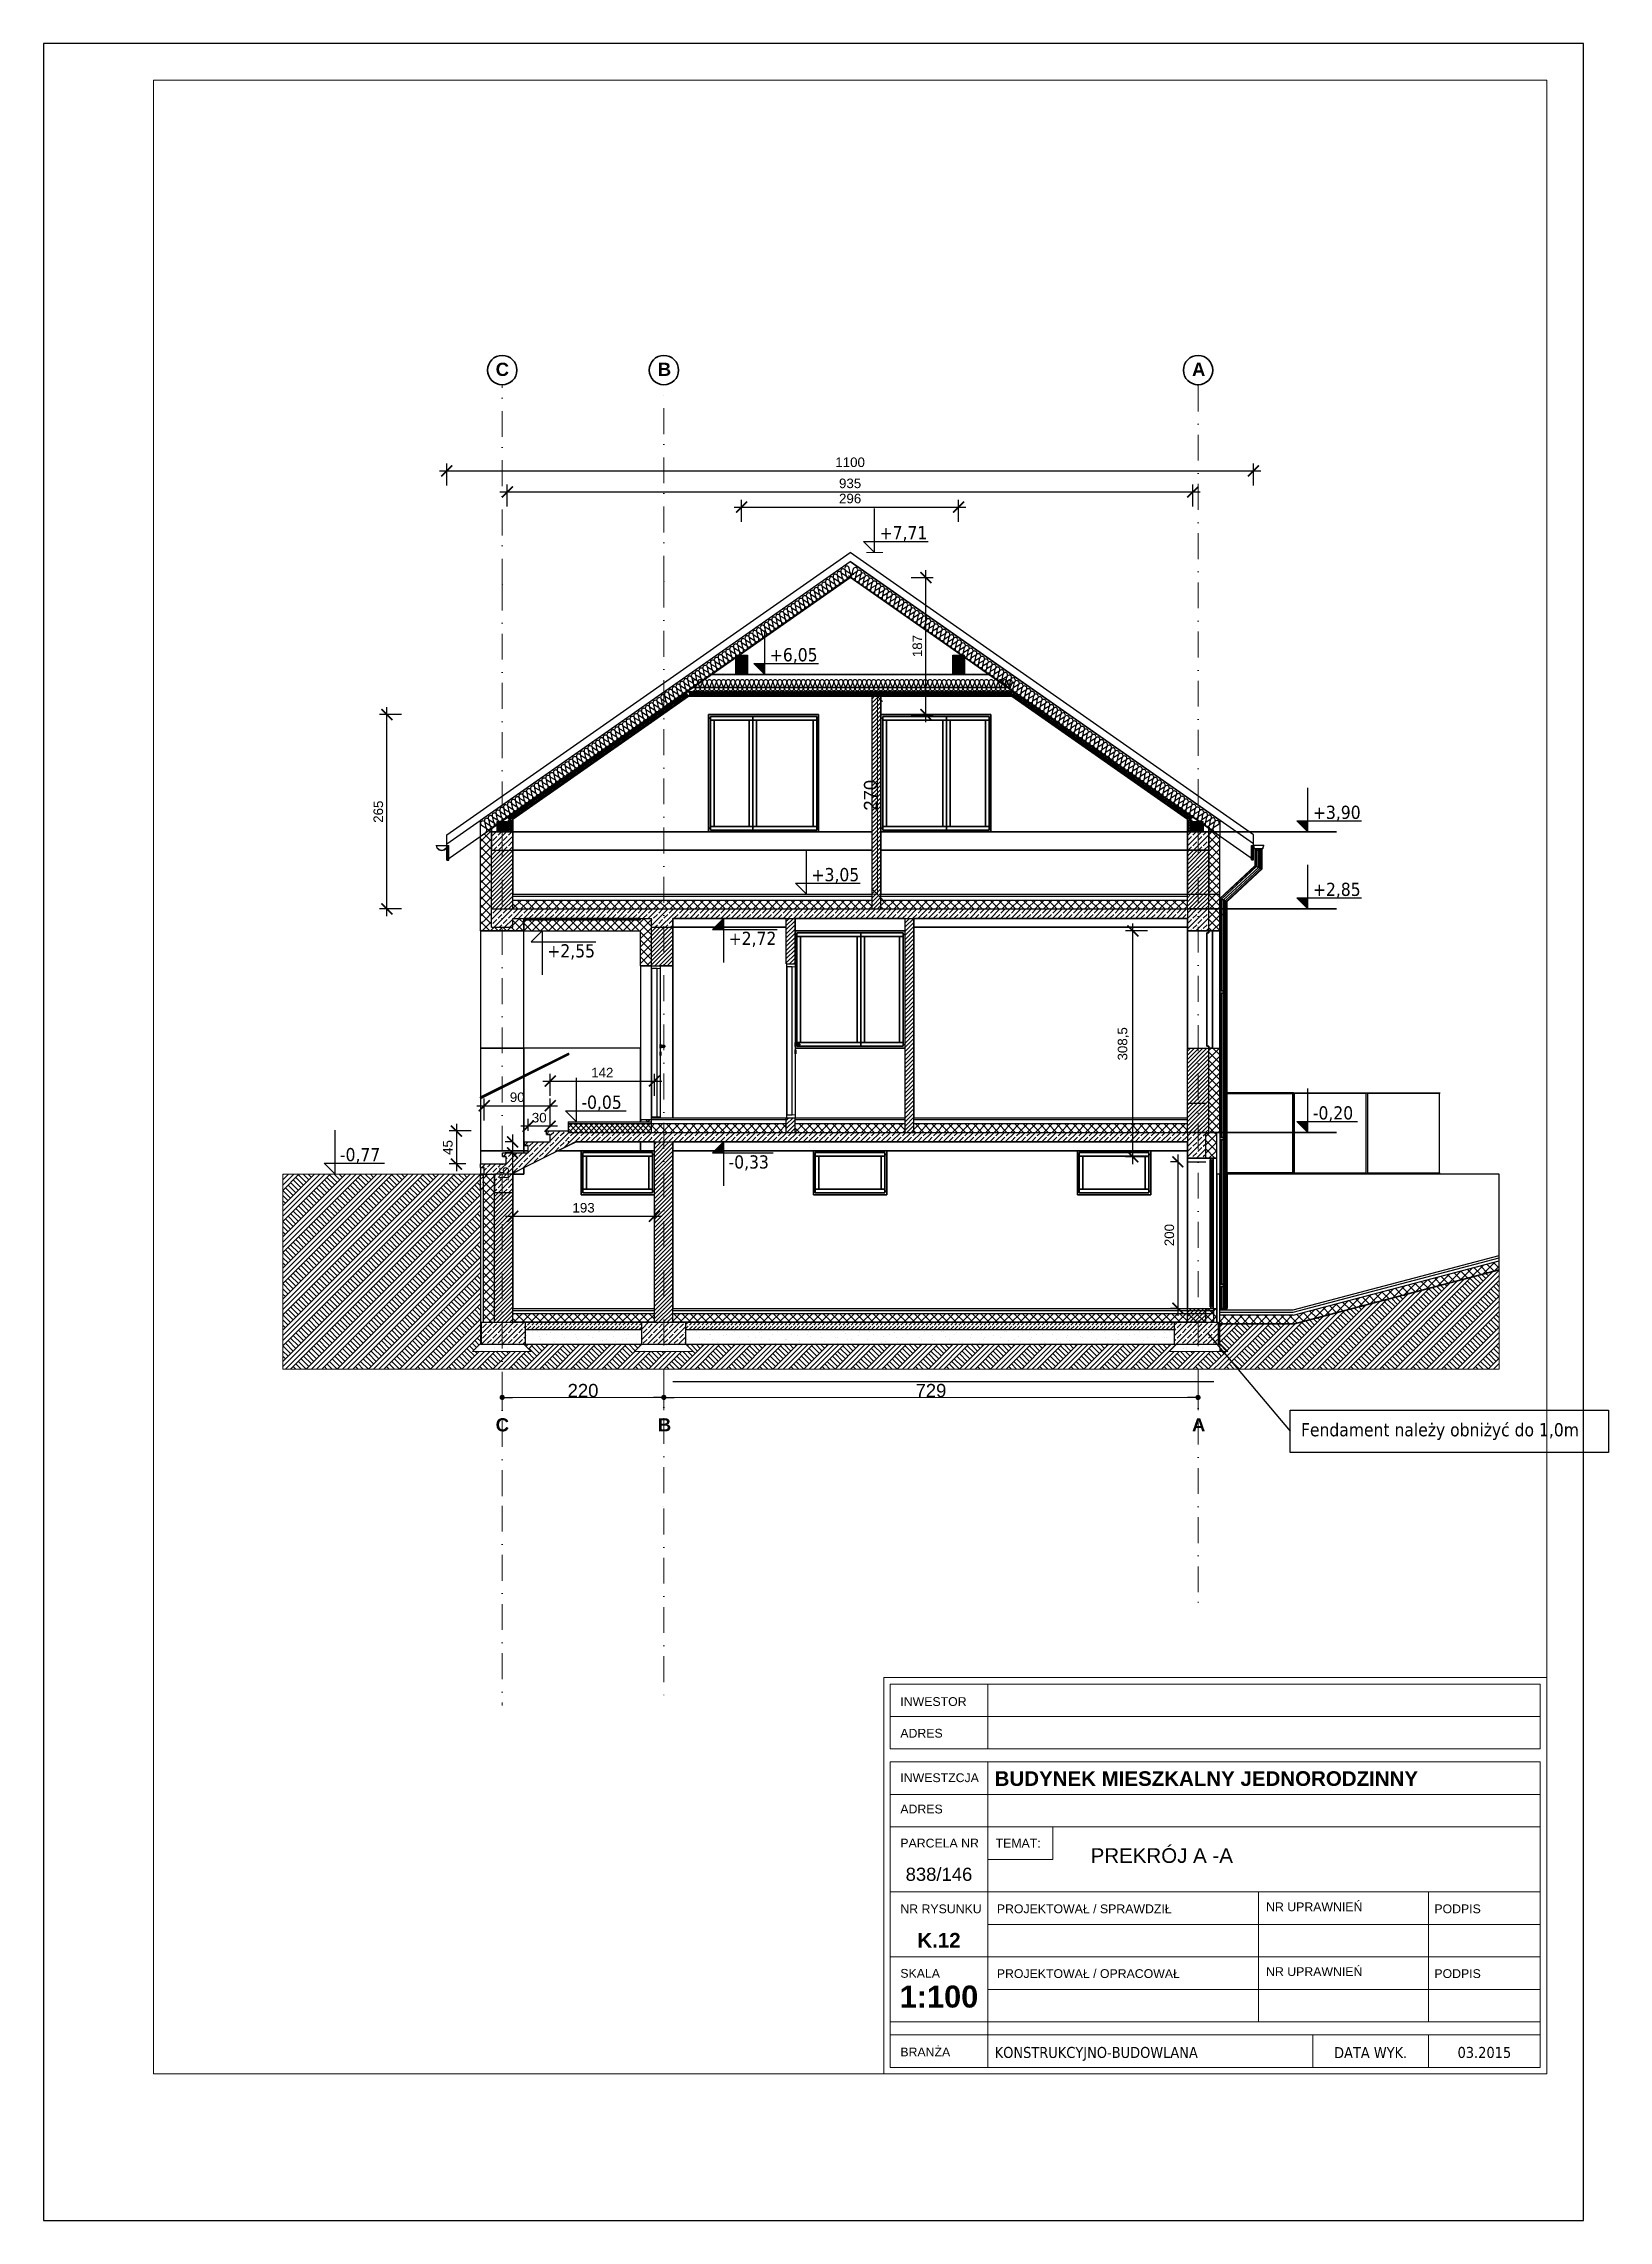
# Model space of a CAD drawing. Header units: millimetres. Extents: x 4647 to 73915, y -13612 to -8141.
# Drawn here: x 5814 to 7949, y -12578 to -9608 of the extents above; entities that cross this region are included whole.
import ezdxf
from ezdxf.enums import TextEntityAlignment as Align

# ---------------------------------------------------------------- set-up
doc = ezdxf.new("R2010")
doc.units = ezdxf.units.MM
doc.linetypes.add('Kropki i Kreski', pattern=[67.027776, 35.277777, -17.638888, 0, -14.111111])
for name, color, linetype in [('2D - Ogólne', 7, 'Continuous'), ('Columns', 7, 'Continuous'), ('Columns_Nr_Pióra__3F', 7, 'Continuous'), ('Drzwi ArchiCAD', 7, 'Continuous'), ('Furniture & Equipment', 7, 'Continuous'), ('Konstrukcja - Dach', 7, 'Continuous'), ('Konstrukcja - Siatka mod', 7, 'Continuous'), ('Konstrukcja - wieńce', 7, 'Continuous'), ('Konstrukcja - Ściany zew', 7, 'Continuous'), ('Okna ArchiCADa', 7, 'Continuous'), ('Structural - Bearing', 7, 'Continuous'), ('Structural - Combined', 7, 'Continuous'), ('Sytuacja - Teren', 7, 'Continuous'), ('WIDOK', 7, 'Continuous'), ('Wnętrze - Umeblowanie', 7, 'Continuous'), ('Wymiarowanie - Ogólne', 7, 'Continuous')]:
    doc.layers.add(name, color=color, linetype=linetype)
for name, color, linetype, lineweight in [('a_wymiary', 250, 'Continuous', 9), ('Konstrukcja - Siatka mod_Nr_Pióra__1', 7, 'Continuous', 5), ('Konstrukcja - Siatka mod_Nr_Pióra__7', 7, 'Continuous', 35), ('Opisy - Tekst_Nr_Pióra__1', 7, 'Continuous', 13), ('Opisy - Tekst_Nr_Pióra__7', 7, 'Continuous', 35)]:
    doc.layers.add(name, color=color, linetype=linetype, lineweight=lineweight)
doc.layers.add('Konstrukcja - Siatka mod_Nr_Pióra__4', color=7, linetype='Continuous', lineweight=5, true_color=0x029e21)
doc.layers.add('Opisy - Tekst_Nr_Pióra__2', color=7, linetype='Continuous', lineweight=15, true_color=0x7f7f7f)
doc.styles.add('GENERATED_STYLE_1', font='arialbd.ttf')
doc.styles.add('GENERATED_STYLE_2', font='tahoma.ttf')
doc.styles.add('GENERATED_STYLE_3', font='arial.ttf')
doc.styles.add('GENERATED_STYLE_4', font='arial.ttf')
doc.styles.get("Standard").update_dxf_attribs({"font": 'arial.ttf'})
doc.dimstyles.new('1-100', dxfattribs={"dimtxt": 13, "dimasz": 15, "dimexe": 10, "dimexo": 20, "dimgap": 5, "dimtad": 1, "dimdec": 1, "dimrnd": 0.5, "dimtxsty": 'Standard', "dimblk": 'ARCHTICK', "dimcen": 0.09, "dimdle": 10, "dimadec": 0, "dimazin": 0, "dimtfac": 1, "dimtdec": 1, "dimtofl": 0, "dimtmove": 0, "dimatfit": 3, "dimfxl": 10, "dimfxlon": 1, "dimtolj": 1, "dimtzin": 0, "dimarcsym": 0})

msp = doc.modelspace()

# ---------------------------------------------------------------- texts
at = {"layer": 'Opisy - Tekst_Nr_Pióra__2', "linetype": 'Continuous', "char_height": 12, "attachment_point": 1, "style": 'GENERATED_STYLE_4'}
for s, insert in [('{INWESTOR}', (6982.91, -11864.04)), ('{ADRES}', (6982.91, -11907.26)), ('{INWESTZCJA}', (6982.91, -11967.92)), ('{ADRES}', (6982.91, -12010.66)), ('{PARCELA NR}', (6982.91, -12057.11)), ('{TEMAT:}', (7112.82, -12057.2)), ('{NR RYSUNKU}', (6982.91, -12146.79)), ('{PROJEKTOWAŁ / SPRAWDZIŁ}', (7114.48, -12146.79)), ('{NR UPRAWNIEŃ}', (7481.72, -12144.03)), ('{PODPIS}', (7711.21, -12146.79)), ('{SKALA}', (6982.91, -12234.83)), ('{PROJEKTOWAŁ / OPRACOWAŁ}', (7114.48, -12235.19)), ('{NR UPRAWNIEŃ}', (7481.72, -12232.43)), ('{PODPIS}', (7711.21, -12235.19)), ('{BRANŻA}', (6982.91, -12342.08))]:
    msp.add_mtext(s, dxfattribs=dict(at, insert=insert))
at = {"layer": 'Opisy - Tekst_Nr_Pióra__7', "linetype": 'Continuous'}
for s, insert, char_height, attachment_point, style in [('{BUDYNEK MIESZKALNY JEDNORODZINNY}', (7111.53, -11965.09), 20, 1, 'GENERATED_STYLE_1'), ('{\\fArial|b0|i0|c238|p34;\\C70;PREKRÓJ A -A }', (7242.42, -12070.12), 20, 1, 'GENERATED_STYLE_1'), ('{838/146}', (7035.57, -12114.92), 18, 8, 'GENERATED_STYLE_3'), ('K.12', (7035.57, -12205.66), 20, 8, 'GENERATED_STYLE_1'), ('{1:100}', (7035.57, -12287.93), 30, 8, 'GENERATED_STYLE_1'), ('KONSTRUKCYJNO-BUDOWLANA', (7111.55, -12341.23), 15, 1, 'GENERATED_STYLE_2'), ('{DATA WYK.}', (7624.28, -12341.49), 15, 2, 'GENERATED_STYLE_2'), ('{03.2015}', (7779.42, -12341.23), 15, 2, 'GENERATED_STYLE_2')]:
    msp.add_mtext(s, dxfattribs=dict(at, insert=insert, char_height=char_height, attachment_point=attachment_point, style=style))
at = {"layer": 'Wymiarowanie - Ogólne', "color": 5, "style": 'GENERATED_STYLE_2'}
for s, p in [('+7,71', (6954.57, -10284.34)), ('+6,05', (6804.92, -10450.8)), ('+3,90', (7545.56, -10665.8)), ('+3,05', (6861.73, -10750.8)), ('+2,85', (7545.56, -10770.88)), ('+2,55', (6501.4, -10854.8)), ('+2,72', (6748.71, -10837.8)), ('-0,05', (6547.98, -11061.3)), ('-0,20', (7545.46, -11075.88)), ('-0,77', (6218.62, -11132.8)), ('-0,33', (6748.62, -11142.8)), ('Fendament należy obniżyć do 1,0m', (7529.28, -11508.15))]:
    msp.add_text(s, height=18, dxfattribs=at).set_placement(p)
at = {"layer": 'Wymiarowanie - Ogólne', "color": 8, "lineweight": 20, "insert": (6942.36, -10633.57), "char_height": 18, "attachment_point": 5, "rotation": 90, "style": 'GENERATED_STYLE_4'}
msp.add_mtext('\\A1;270', dxfattribs=at)
at = {"layer": 'Wymiarowanie - Ogólne', "color": 8, "lineweight": 20, "char_height": 18, "attachment_point": 5, "style": 'GENERATED_STYLE_4'}
for s, insert in [('\\A1;220', (6550.15, -11445.79)), ('\\A1;729', (7024.65, -11445.79))]:
    msp.add_mtext(s, dxfattribs=dict(at, insert=insert))

# ---------------------------------------------------------------- blocks, each defined once
blk = doc.blocks.new('Standardowy znacznik siatki')
at = {"layer": 'Konstrukcja - Siatka mod_Nr_Pióra__4', "linetype": 'Kropki i Kreski'}
for p, q in [((272.5, 0), (0, 0)), ((272.5, 0), (1529.2, 0)), ((1529.2, 0), (1801.7, 0))]:
    blk.add_line(p, q, dxfattribs=at)
blk.add_point((272.5, 0), dxfattribs=at)
blk.add_point((272.5, 0), dxfattribs=at)
at = {"layer": 'Konstrukcja - Siatka mod_Nr_Pióra__7', "linetype": 'Continuous'}
blk.add_circle((-20, 0), 20, dxfattribs=at)
at = {"layer": 'Konstrukcja - Siatka mod_Nr_Pióra__1', "style": 'GENERATED_STYLE_1'}
blk.add_attdef('AC_MarkerText_1', text='', height=18, dxfattribs=at).set_placement((-28.2, -13.3), align=Align.BOTTOM_LEFT)
blk = doc.blocks.new('Standardowy znacznik siatki_2')
at = {"layer": 'Konstrukcja - Siatka mod_Nr_Pióra__4', "linetype": 'Kropki i Kreski'}
for p, q in [((268.5, 0), (1533.2, 0)), ((1533.2, 0), (1801.7, 0)), ((268.5, 0), (0, 0))]:
    blk.add_line(p, q, dxfattribs=at)
blk.add_point((268.5, 0), dxfattribs=at)
blk.add_point((268.5, 0), dxfattribs=at)
at = {"layer": 'Konstrukcja - Siatka mod_Nr_Pióra__7', "linetype": 'Continuous'}
blk.add_circle((-20, 0), 20, dxfattribs=at)
at = {"layer": 'Konstrukcja - Siatka mod_Nr_Pióra__1', "style": 'GENERATED_STYLE_1'}
blk.add_attdef('AC_MarkerText_1', text='', height=18, dxfattribs=at).set_placement((-28.9, -13.3), align=Align.BOTTOM_LEFT)
blk = doc.blocks.new('Standardowy znacznik siatki_3')
at = {"layer": 'Konstrukcja - Siatka mod_Nr_Pióra__4', "linetype": 'Kropki i Kreski'}
for p, q in [((1, 0), (0, 0)), ((1, 0), (1660.6, 0)), ((1660.6, 0), (1661.6, 0))]:
    blk.add_line(p, q, dxfattribs=at)
blk.add_point((1, 0), dxfattribs=at)
blk.add_point((1, 0), dxfattribs=at)
at = {"layer": 'Konstrukcja - Siatka mod_Nr_Pióra__7', "linetype": 'Continuous'}
blk.add_circle((-20, 0), 20, dxfattribs=at)
at = {"layer": 'Konstrukcja - Siatka mod_Nr_Pióra__1', "style": 'GENERATED_STYLE_1'}
blk.add_attdef('AC_MarkerText_1', text='', height=18, rotation=90, dxfattribs=at).set_placement((-6.7, -6.8), align=Align.BOTTOM_LEFT)
blk = doc.blocks.new('ARROWHEAD_11')
at = {"linetype": 'Continuous'}
blk.add_line((0, 0), (-1, 0), dxfattribs=at)
at = {"linetype": 'Continuous', "const_width": 0.25, "flags": 128}
blk.add_lwpolyline([(-0.125, 0, 1), (0.125, 0, 1)], format="xyb", close=True, dxfattribs=at)
blk = doc.blocks.new('ARROWHEAD_6')
at = {"color": 0, "linetype": 'Continuous', "lineweight": 0}
for p, q in [((0, 0), (-1, 0)), ((-0.5, -0.5), (0.5, 0.5))]:
    blk.add_line(p, q, dxfattribs=at)
blk = doc.blocks.new('_ArchTick')
at = {"color": 0, "linetype": 'ByBlock', "const_width": 0.15}
blk.add_lwpolyline([(-0.5, -0.5), (0.5, 0.5)], dxfattribs=at)
blk = doc.blocks.new('*D799')
at = {"layer": 'a_wymiary', "color": 0, "lineweight": -2, "transparency": 16777216}
for p, q in [((6446.9, -10239.7), (6446.9, -10209.7)), ((7381.9, -10239.7), (7381.9, -10209.7)), ((6436.9, -10219.7), (7391.9, -10219.7))]:
    blk.add_line(p, q, dxfattribs=at)
at = {"layer": 'DEFPOINTS', "color": 0, "transparency": 16777216}
for p in [(7381.9, -10219.7), (6446.9, -10683.6), (7381.9, -10683.6)]:
    blk.add_point(p, dxfattribs=at)
at = {"layer": 'a_wymiary', "color": 0, "lineweight": -2, "transparency": 16777216, "xscale": 15, "yscale": 15, "zscale": 15, "rotation": 180}
blk.add_blockref('_ArchTick', (6446.9, -10219.7), dxfattribs=at)
at = {"layer": 'a_wymiary', "color": 0, "lineweight": -2, "transparency": 16777216, "xscale": 15, "yscale": 15, "zscale": 15}
blk.add_blockref('_ArchTick', (7381.9, -10219.7), dxfattribs=at)
at = {"layer": 'a_wymiary', "color": 0, "transparency": 16777216, "insert": (6914.4, -10208.1), "char_height": 13, "attachment_point": 5}
blk.add_mtext('\\A1;935', dxfattribs=at)
blk = doc.blocks.new('*D800')
at = {"layer": 'a_wymiary', "color": 0, "lineweight": -2, "transparency": 16777216}
for p, q in [((6756.4, -10240.4), (7072.4, -10240.4)), ((6766.4, -10260.4), (6766.4, -10230.4)), ((7062.4, -10260.4), (7062.4, -10230.4))]:
    blk.add_line(p, q, dxfattribs=at)
at = {"layer": 'DEFPOINTS', "color": 0, "transparency": 16777216}
for p in [(7062.4, -10240.4), (6766.4, -10442.6), (7062.4, -10442.6)]:
    blk.add_point(p, dxfattribs=at)
at = {"layer": 'a_wymiary', "color": 0, "lineweight": -2, "transparency": 16777216, "xscale": 15, "yscale": 15, "zscale": 15, "rotation": 180}
blk.add_blockref('_ArchTick', (6766.4, -10240.4), dxfattribs=at)
at = {"layer": 'a_wymiary', "color": 0, "lineweight": -2, "transparency": 16777216, "xscale": 15, "yscale": 15, "zscale": 15}
blk.add_blockref('_ArchTick', (7062.4, -10240.4), dxfattribs=at)
at = {"layer": 'a_wymiary', "color": 0, "transparency": 16777216, "insert": (6914.4, -10228.8), "char_height": 13, "attachment_point": 5}
blk.add_mtext('\\A1;296', dxfattribs=at)
blk = doc.blocks.new('*D801')
at = {"layer": 'a_wymiary', "color": 0, "lineweight": -2, "transparency": 16777216}
for p, q in [((6364.4, -10211), (6364.4, -10181)), ((7464.4, -10211), (7464.4, -10181)), ((6354.4, -10191), (7474.4, -10191))]:
    blk.add_line(p, q, dxfattribs=at)
at = {"layer": 'DEFPOINTS', "color": 0, "transparency": 16777216}
for p in [(7464.4, -10191), (6364.4, -10687.4), (7464.4, -10687.4)]:
    blk.add_point(p, dxfattribs=at)
at = {"layer": 'a_wymiary', "color": 0, "lineweight": -2, "transparency": 16777216, "xscale": 15, "yscale": 15, "zscale": 15, "rotation": 180}
blk.add_blockref('_ArchTick', (6364.4, -10191), dxfattribs=at)
at = {"layer": 'a_wymiary', "color": 0, "lineweight": -2, "transparency": 16777216, "xscale": 15, "yscale": 15, "zscale": 15}
blk.add_blockref('_ArchTick', (7464.4, -10191), dxfattribs=at)
at = {"layer": 'a_wymiary', "color": 0, "transparency": 16777216, "insert": (6914.4, -10179.3), "char_height": 13, "attachment_point": 5}
blk.add_mtext('\\A1;1100', dxfattribs=at)
blk = doc.blocks.new('*D846')
at = {"layer": 'a_wymiary', "color": 0, "lineweight": -2, "transparency": 16777216}
for p, q in [((6415.4, -11077.2), (6415.4, -11047.2)), ((6505.4, -11077.2), (6505.4, -11047.2)), ((6405.4, -11057.2), (6515.4, -11057.2))]:
    blk.add_line(p, q, dxfattribs=at)
at = {"layer": 'DEFPOINTS', "color": 0, "transparency": 16777216}
for p in [(6505.4, -11057.2), (6505.4, -11106.6), (6415.4, -11150.6)]:
    blk.add_point(p, dxfattribs=at)
at = {"layer": 'a_wymiary', "color": 0, "lineweight": -2, "transparency": 16777216, "xscale": 15, "yscale": 15, "zscale": 15, "rotation": 180}
blk.add_blockref('_ArchTick', (6415.4, -11057.2), dxfattribs=at)
at = {"layer": 'a_wymiary', "color": 0, "lineweight": -2, "transparency": 16777216, "xscale": 15, "yscale": 15, "zscale": 15}
blk.add_blockref('_ArchTick', (6505.4, -11057.2), dxfattribs=at)
at = {"layer": 'a_wymiary', "color": 0, "transparency": 16777216, "insert": (6460.4, -11045.6), "char_height": 13, "attachment_point": 5}
blk.add_mtext('\\A1;90', dxfattribs=at)
blk = doc.blocks.new('*D847')
at = {"layer": 'a_wymiary', "color": 0, "lineweight": -2, "transparency": 16777216}
for p, q in [((6397.4, -11091.6), (6367.4, -11091.6)), ((6377.4, -11081.6), (6377.4, -11146.6)), ((6390.4, -11136.6), (6367.4, -11136.6))]:
    blk.add_line(p, q, dxfattribs=at)
at = {"layer": 'DEFPOINTS', "color": 0, "transparency": 16777216}
for p in [(6500.4, -11091.6), (6377.4, -11136.6), (6410.4, -11136.6)]:
    blk.add_point(p, dxfattribs=at)
at = {"layer": 'a_wymiary', "color": 0, "lineweight": -2, "transparency": 16777216, "xscale": 15, "yscale": 15, "zscale": 15}
for p, rotation in [((6377.4, -11091.6), 90), ((6377.4, -11136.6), 270)]:
    blk.add_blockref('_ArchTick', p, dxfattribs=dict(at, rotation=rotation))
at = {"layer": 'a_wymiary', "color": 0, "transparency": 16777216, "insert": (6365.8, -11114.1), "char_height": 13, "attachment_point": 5, "rotation": 90}
blk.add_mtext('\\A1;45', dxfattribs=at)
blk = doc.blocks.new('*D848')
at = {"layer": 'a_wymiary', "color": 0, "lineweight": -2, "transparency": 16777216}
for p, q in [((6505.4, -11043.4), (6505.4, -11013.4)), ((6647.4, -11043.4), (6647.4, -11013.4)), ((6495.4, -11023.4), (6657.4, -11023.4))]:
    blk.add_line(p, q, dxfattribs=at)
at = {"layer": 'DEFPOINTS', "color": 0, "transparency": 16777216}
for p in [(6647.4, -11023.4), (6505.4, -11096.6), (6647.4, -11106.6)]:
    blk.add_point(p, dxfattribs=at)
at = {"layer": 'a_wymiary', "color": 0, "lineweight": -2, "transparency": 16777216, "xscale": 15, "yscale": 15, "zscale": 15, "rotation": 180}
blk.add_blockref('_ArchTick', (6505.4, -11023.4), dxfattribs=at)
at = {"layer": 'a_wymiary', "color": 0, "lineweight": -2, "transparency": 16777216, "xscale": 15, "yscale": 15, "zscale": 15}
blk.add_blockref('_ArchTick', (6647.4, -11023.4), dxfattribs=at)
at = {"layer": 'a_wymiary', "color": 0, "transparency": 16777216, "insert": (6576.4, -11011.9), "char_height": 13, "attachment_point": 5}
blk.add_mtext('\\A1;142', dxfattribs=at)
blk = doc.blocks.new('*D849')
at = {"layer": 'a_wymiary', "color": 0, "lineweight": -2, "transparency": 16777216}
for p, q in [((6454.4, -11195.6), (6454.4, -11218)), ((6647.4, -11193.6), (6647.4, -11218)), ((6444.4, -11208), (6657.4, -11208))]:
    blk.add_line(p, q, dxfattribs=at)
at = {"layer": 'DEFPOINTS', "color": 0, "transparency": 16777216}
for p in [(6454.4, -11175.6), (6647.4, -11173.6), (6647.4, -11208)]:
    blk.add_point(p, dxfattribs=at)
at = {"layer": 'a_wymiary', "color": 0, "lineweight": -2, "transparency": 16777216, "xscale": 15, "yscale": 15, "zscale": 15, "rotation": 180}
blk.add_blockref('_ArchTick', (6454.4, -11208), dxfattribs=at)
at = {"layer": 'a_wymiary', "color": 0, "lineweight": -2, "transparency": 16777216, "xscale": 15, "yscale": 15, "zscale": 15}
blk.add_blockref('_ArchTick', (6647.4, -11208), dxfattribs=at)
at = {"layer": 'a_wymiary', "color": 0, "transparency": 16777216, "insert": (6550.9, -11196.4), "char_height": 13, "attachment_point": 5}
blk.add_mtext('\\A1;193', dxfattribs=at)
blk = doc.blocks.new('*D850')
at = {"layer": 'a_wymiary', "color": 0, "lineweight": -2, "transparency": 16777216}
for p, q in [((6475.4, -11091.6), (6475.4, -11075.1)), ((6505.4, -11086.6), (6505.4, -11075.1)), ((6515.4, -11085.1), (6465.4, -11085.1))]:
    blk.add_line(p, q, dxfattribs=at)
at = {"layer": 'DEFPOINTS', "color": 0, "transparency": 16777216}
for p in [(6475.4, -11085.1), (6505.4, -11106.6), (6475.4, -11111.6)]:
    blk.add_point(p, dxfattribs=at)
at = {"layer": 'a_wymiary', "color": 0, "lineweight": -2, "transparency": 16777216, "xscale": 15, "yscale": 15, "zscale": 15, "rotation": 180}
blk.add_blockref('_ArchTick', (6475.4, -11085.1), dxfattribs=at)
at = {"layer": 'a_wymiary', "color": 0, "lineweight": -2, "transparency": 16777216, "xscale": 15, "yscale": 15, "zscale": 15}
blk.add_blockref('_ArchTick', (6505.4, -11085.1), dxfattribs=at)
at = {"layer": 'a_wymiary', "color": 0, "transparency": 16777216, "insert": (6490.4, -11073.5), "char_height": 13, "attachment_point": 5}
blk.add_mtext('\\A1;30', dxfattribs=at)
blk = doc.blocks.new('*D851')
at = {"layer": 'a_wymiary', "color": 0, "lineweight": -2, "transparency": 16777216}
for p, q in [((6454.1, -11106.6), (6444.1, -11106.6)), ((6454.1, -11096.6), (6454.1, -11121.6)), ((6454.1, -11121.6), (6444.1, -11121.6)), ((6454.1, -11121.6), (6454.1, -11164.1))]:
    blk.add_line(p, q, dxfattribs=at)
at = {"layer": 'DEFPOINTS', "color": 0, "transparency": 16777216}
for p in [(6470.4, -11106.6), (6454.1, -11121.6), (6470.4, -11121.6)]:
    blk.add_point(p, dxfattribs=at)
at = {"layer": 'a_wymiary', "color": 0, "lineweight": -2, "transparency": 16777216, "xscale": 15, "yscale": 15, "zscale": 15}
for p, rotation in [((6454.1, -11106.6), 90), ((6454.1, -11121.6), 270)]:
    blk.add_blockref('_ArchTick', p, dxfattribs=dict(at, rotation=rotation))
at = {"layer": 'a_wymiary', "color": 0, "transparency": 16777216, "insert": (6442.5, -11150.3), "char_height": 13, "attachment_point": 5, "rotation": 90}
blk.add_mtext('\\A1;15', dxfattribs=at)
blk = doc.blocks.new('*D855')
at = {"layer": 'a_wymiary', "color": 0, "lineweight": -2, "transparency": 16777216}
for p, q in [((7017.7, -10533.6), (7017.7, -10326.5)), ((6997.7, -10336.5), (7027.7, -10336.5)), ((6997.7, -10523.6), (7027.7, -10523.6))]:
    blk.add_line(p, q, dxfattribs=at)
at = {"layer": 'DEFPOINTS', "color": 0, "transparency": 16777216}
for p in [(6914.4, -10336.5), (7017.7, -10336.5), (6958.9, -10523.6)]:
    blk.add_point(p, dxfattribs=at)
at = {"layer": 'a_wymiary', "color": 0, "lineweight": -2, "transparency": 16777216, "xscale": 15, "yscale": 15, "zscale": 15}
for p, rotation in [((7017.7, -10336.5), 90), ((7017.7, -10523.6), 270)]:
    blk.add_blockref('_ArchTick', p, dxfattribs=dict(at, rotation=rotation))
at = {"layer": 'a_wymiary', "color": 0, "transparency": 16777216, "insert": (7006.1, -10430), "char_height": 13, "attachment_point": 5, "rotation": 90}
blk.add_mtext('\\A1;187', dxfattribs=at)
blk = doc.blocks.new('*D865')
at = {"layer": 'a_wymiary', "color": 0, "lineweight": -2, "transparency": 16777216}
for p, q in [((6282.7, -10798.6), (6282.7, -10513.3)), ((6302.7, -10523.3), (6272.7, -10523.3)), ((6302.7, -10788.6), (6272.7, -10788.6))]:
    blk.add_line(p, q, dxfattribs=at)
at = {"layer": 'DEFPOINTS', "color": 0, "transparency": 16777216}
for p in [(6282.7, -10523.3), (6640.6, -10523.3), (6642.1, -10788.6)]:
    blk.add_point(p, dxfattribs=at)
at = {"layer": 'a_wymiary', "color": 0, "lineweight": -2, "transparency": 16777216, "xscale": 15, "yscale": 15, "zscale": 15}
for p, rotation in [((6282.7, -10523.3), 90), ((6282.7, -10788.6), 270)]:
    blk.add_blockref('_ArchTick', p, dxfattribs=dict(at, rotation=rotation))
at = {"layer": 'a_wymiary', "color": 0, "transparency": 16777216, "insert": (6271, -10656), "char_height": 13, "attachment_point": 5, "rotation": 90}
blk.add_mtext('\\A1;265', dxfattribs=at)
blk = doc.blocks.new('*D866')
at = {"layer": 'a_wymiary', "color": 0, "lineweight": -2, "transparency": 16777216}
for p, q in [((7299.9, -11136.9), (7299.9, -10808.6)), ((7319.9, -10818.6), (7289.9, -10818.6)), ((7319.9, -11126.9), (7289.9, -11126.9))]:
    blk.add_line(p, q, dxfattribs=at)
at = {"layer": 'DEFPOINTS', "color": 0, "transparency": 16777216}
for p in [(7299.9, -10818.6), (7374.4, -10818.6), (7374.4, -11126.9)]:
    blk.add_point(p, dxfattribs=at)
at = {"layer": 'a_wymiary', "color": 0, "lineweight": -2, "transparency": 16777216, "xscale": 15, "yscale": 15, "zscale": 15}
for p, rotation in [((7299.9, -10818.6), 90), ((7299.9, -11126.9), 270)]:
    blk.add_blockref('_ArchTick', p, dxfattribs=dict(at, rotation=rotation))
at = {"layer": 'a_wymiary', "color": 0, "transparency": 16777216, "insert": (7287.1, -10972.7), "char_height": 13, "attachment_point": 5, "rotation": 90}
blk.add_mtext('\\A1;308,5', dxfattribs=at)
blk = doc.blocks.new('*D870')
at = {"layer": 'a_wymiary', "color": 0, "lineweight": -2, "transparency": 16777216}
for p, q in [((7361.4, -11133.6), (7351.4, -11133.6)), ((7361.4, -11123.6), (7361.4, -11343.6)), ((7361.4, -11333.6), (7351.4, -11333.6))]:
    blk.add_line(p, q, dxfattribs=at)
at = {"layer": 'DEFPOINTS', "color": 0, "transparency": 16777216}
for p in [(7374.4, -11133.6), (7361.4, -11333.6), (7374.4, -11333.6)]:
    blk.add_point(p, dxfattribs=at)
at = {"layer": 'a_wymiary', "color": 0, "lineweight": -2, "transparency": 16777216, "xscale": 15, "yscale": 15, "zscale": 15}
for p, rotation in [((7361.4, -11133.6), 90), ((7361.4, -11333.6), 270)]:
    blk.add_blockref('_ArchTick', p, dxfattribs=dict(at, rotation=rotation))
at = {"layer": 'a_wymiary', "color": 0, "transparency": 16777216, "insert": (7349.8, -11233.6), "char_height": 13, "attachment_point": 5, "rotation": 90}
blk.add_mtext('\\A1;200', dxfattribs=at)

# ---------------------------------------------------------------- dimensions: what is measured, and where the dimension line sits
at = {"layer": 'a_wymiary'}
for base, p1, p2, picture, middle in [((7464.4, -10190.99), (6364.42, -10687.41), (7464.4, -10687.41), '*D801', (6914.41, -10179.35)), ((7381.9, -10219.74), (6446.9, -10683.57), (7381.9, -10683.57), '*D799', (6914.4, -10208.1)), ((7062.42, -10240.39), (6766.41, -10442.57), (7062.42, -10442.57), '*D800', (6914.41, -10228.75)), ((6505.4, -11057.21), (6415.4, -11150.57), (6505.4, -11106.57), '*D846', (6460.4, -11045.57)), ((6475.4, -11085.13), (6505.4, -11106.57), (6475.4, -11111.57), '*D850', (6490.4, -11073.48)), ((6647.4, -11208), (6454.4, -11175.57), (6647.4, -11173.57), '*D849', (6550.9, -11196.36))]:
    dim = msp.add_linear_dim(base=base, p1=p1, p2=p2, dimstyle='1-100', override={"dimfxl": 20}, dxfattribs=at)
    dim.commit()
    dim.dimension.update_dxf_attribs({"geometry": picture, "text_midpoint": middle})
for base, p1, p2, picture, middle in [((7017.7, -10336.48), (6958.9, -10523.57), (6914.41, -10336.48), '*D855', (7006.06, -10430.02)), ((6282.67, -10523.34), (6642.09, -10788.57), (6640.6, -10523.34), '*D865', (6271.03, -10655.96)), ((7299.88, -10818.57), (7374.4, -11126.88), (7374.4, -10818.57), '*D866', (7287.07, -10972.73)), ((6377.37, -11136.57), (6500.4, -11091.57), (6410.4, -11136.57), '*D847', (6365.76, -11114.07)), ((6454.14, -11121.57), (6470.4, -11106.57), (6470.4, -11121.57), '*D851', (6442.5, -11150.32)), ((7361.41, -11333.57), (7374.4, -11133.57), (7374.4, -11333.57), '*D870', (7349.77, -11233.57))]:
    dim = msp.add_linear_dim(base=base, p1=p1, p2=p2, angle=90, dimstyle='1-100', override={"dimfxl": 20}, dxfattribs=at)
    dim.commit()
    dim.dimension.update_dxf_attribs({"geometry": picture, "text_midpoint": middle})
dim = msp.add_linear_dim(base=(6647.4, -11023.43), p1=(6505.4, -11096.57), p2=(6647.4, -11106.57), dimstyle='1-100', override={"dimfxl": 20}, dxfattribs=at)
dim.commit()
dim.dimension.update_dxf_attribs({"geometry": '*D848', "text_midpoint": (6576.4, -11023.43), "dimtype": 160})

# ---------------------------------------------------------------- hatches: boundary and pattern name
at = {"layer": 'Konstrukcja - Dach', "linetype": 'Continuous', "lineweight": 0}
for points in [[(6774.41, -10468.57), (6774.41, -10442.57), (6758.41, -10442.57), (6758.41, -10468.57)], [(7054.42, -10468.57), (7070.42, -10468.57), (7070.42, -10442.57), (7054.42, -10442.57)], [(6446.9, -10683.57), (6446.9, -10669.57), (6432.9, -10669.57), (6432.9, -10683.57)], [(7381.9, -10683.57), (7395.9, -10683.57), (7395.9, -10669.57), (7381.9, -10669.57)], [(6366.92, -10722.06), (6366.92, -10702.06), (6364.42, -10702.06), (6364.42, -10722.06)], [(7461.9, -10721.59), (7464.4, -10721.59), (7464.4, -10702.06), (7461.9, -10702.06)]]:
    msp.add_hatch(color=46, dxfattribs=at).paths.add_polyline_path(points, flags=0)
at = {"layer": 'Wymiarowanie - Ogólne', "linetype": 'Continuous', "lineweight": 25}
for points in [[(6798.14, -10468.57), (6783.14, -10453.57), (6798.14, -10453.57)], [(7538.78, -10683.57), (7523.78, -10668.57), (7538.78, -10668.57)], [(7538.78, -10788.64), (7523.78, -10773.64), (7538.78, -10773.64)], [(6741.93, -10801.57), (6726.93, -10816.57), (6741.93, -10816.57)], [(6741.93, -11106.57), (6726.93, -11121.57), (6741.93, -11121.57)], [(7538.78, -11093.64), (7523.78, -11078.64), (7538.78, -11078.64)]]:
    msp.add_hatch(color=161, dxfattribs=at).paths.add_polyline_path(points, flags=0)

# ---------------------------------------------------------------- linework, layer by layer
for p, q in [((6914.41, -10336.48), (6762.9, -10442.57)), ((7065.93, -10442.57), (6914.41, -10336.48)), ((6758.41, -10445.72), (6725.77, -10468.57)), ((6758.41, -10468.57), (6758.41, -10445.72)), ((6762.9, -10442.57), (6774.41, -10442.57)), ((6774.41, -10442.57), (6774.41, -10468.57)), ((7054.42, -10468.57), (7054.42, -10442.57)), ((7054.42, -10442.57), (7065.93, -10442.57)), ((7070.42, -10445.72), (7070.42, -10468.57)), ((7103.06, -10468.57), (7070.42, -10445.72)), ((6725.77, -10468.57), (6700.07, -10486.57)), ((7103.06, -10468.57), (6725.77, -10468.57)), ((6725.77, -10468.57), (6758.41, -10468.57)), ((6774.41, -10468.57), (7054.42, -10468.57)), ((7070.42, -10468.57), (7103.06, -10468.57)), ((7128.76, -10486.57), (7103.06, -10468.57)), ((6700.07, -10486.57), (6454.4, -10658.58)), ((6693.83, -10498.57), (6693.83, -10497.32)), ((6693.83, -10497.32), (7135, -10497.32)), ((6944.4, -10498.57), (6693.83, -10498.57)), ((6700.07, -10486.57), (7128.76, -10486.57)), ((7128.76, -10486.57), (6700.07, -10486.57)), ((6944.4, -10683.57), (6944.4, -10498.57)), ((7135, -10498.57), (6956.4, -10498.57)), ((6956.4, -10498.57), (6956.4, -10523.57)), ((7374.4, -10658.57), (7128.76, -10486.57)), ((7135, -10497.32), (7135, -10498.57)), ((6721.41, -10683.57), (6721.41, -10523.57)), ((6721.41, -10523.57), (6871.41, -10523.57)), ((6871.41, -10523.57), (6721.41, -10523.57)), ((6721.41, -10523.57), (6721.41, -10528.57)), ((6723.91, -10528.57), (6721.41, -10528.57)), ((6721.41, -10528.57), (6721.41, -10678.57)), ((6721.41, -10528.57), (6723.91, -10528.57)), ((6723.91, -10528.57), (6723.91, -10526.07)), ((6723.91, -10526.07), (6868.91, -10526.07)), ((6781.91, -10526.07), (6723.91, -10526.07)), ((6723.91, -10526.07), (6723.91, -10531.07)), ((6723.91, -10678.57), (6723.91, -10528.57)), ((6728.91, -10531.07), (6723.91, -10531.07)), ((6723.91, -10531.07), (6723.91, -10676.07)), ((6723.91, -10531.07), (6728.91, -10531.07)), ((6728.91, -10676.07), (6728.91, -10531.07)), ((6728.91, -10531.07), (6776.91, -10531.07)), ((6776.91, -10531.07), (6728.91, -10531.07)), ((6728.91, -10531.07), (6728.91, -10676.07)), ((6781.91, -10531.07), (6776.91, -10531.07)), ((6776.91, -10531.07), (6776.91, -10676.07)), ((6776.91, -10531.07), (6781.91, -10531.07)), ((6776.91, -10676.07), (6776.91, -10531.07)), ((6868.91, -10526.07), (6781.91, -10526.07)), ((6781.91, -10526.07), (6781.91, -10531.07)), ((6781.91, -10531.07), (6781.91, -10526.07)), ((6786.91, -10531.07), (6781.91, -10531.07)), ((6781.91, -10531.07), (6781.91, -10676.07)), ((6781.91, -10531.07), (6786.91, -10531.07)), ((6781.91, -10676.07), (6781.91, -10531.07)), ((6786.91, -10676.07), (6786.91, -10531.07)), ((6786.91, -10531.07), (6863.91, -10531.07)), ((6786.91, -10531.07), (6786.91, -10676.07)), ((6863.91, -10531.07), (6786.91, -10531.07)), ((6868.91, -10531.07), (6863.91, -10531.07)), ((6863.91, -10531.07), (6863.91, -10676.07)), ((6863.91, -10531.07), (6868.91, -10531.07)), ((6863.91, -10676.07), (6863.91, -10531.07)), ((6868.91, -10526.07), (6868.91, -10528.57)), ((6868.91, -10531.07), (6868.91, -10526.07)), ((6868.91, -10528.57), (6868.91, -10678.57)), ((6871.41, -10528.57), (6868.91, -10528.57)), ((6868.91, -10528.57), (6871.41, -10528.57)), ((6868.91, -10676.07), (6868.91, -10531.07)), ((6871.41, -10523.57), (6871.41, -10683.57)), ((6871.41, -10528.57), (6871.41, -10523.57)), ((6871.41, -10678.57), (6871.41, -10528.57)), ((6956.4, -10523.57), (7106.4, -10523.57)), ((7106.4, -10523.57), (6956.4, -10523.57)), ((6956.4, -10523.57), (6956.4, -10528.57)), ((6958.9, -10528.57), (6956.4, -10528.57)), ((6956.4, -10528.57), (6956.4, -10678.57)), ((6956.4, -10528.57), (6958.9, -10528.57)), ((6958.9, -10528.57), (6958.9, -10526.07)), ((6958.9, -10526.07), (7045.9, -10526.07)), ((6958.9, -10526.07), (6958.9, -10531.07)), ((7045.9, -10526.07), (6958.9, -10526.07)), ((6958.9, -10678.57), (6958.9, -10528.57)), ((6963.9, -10531.07), (6958.9, -10531.07)), ((6958.9, -10531.07), (6958.9, -10676.07)), ((6958.9, -10531.07), (6963.9, -10531.07)), ((6963.9, -10676.07), (6963.9, -10531.07)), ((6963.9, -10531.07), (7040.9, -10531.07)), ((7040.9, -10531.07), (6963.9, -10531.07)), ((6963.9, -10531.07), (6963.9, -10676.07)), ((7045.9, -10531.07), (7040.9, -10531.07)), ((7040.9, -10531.07), (7040.9, -10676.07)), ((7040.9, -10531.07), (7045.9, -10531.07)), ((7040.9, -10676.07), (7040.9, -10531.07)), ((7045.9, -10526.07), (7103.9, -10526.07)), ((7045.9, -10531.07), (7045.9, -10526.07)), ((7045.9, -10526.07), (7045.9, -10531.07)), ((7103.9, -10526.07), (7045.9, -10526.07)), ((7045.9, -10676.07), (7045.9, -10531.07)), ((7050.9, -10531.07), (7045.9, -10531.07)), ((7045.9, -10531.07), (7045.9, -10676.07)), ((7045.9, -10531.07), (7050.9, -10531.07)), ((7050.9, -10676.07), (7050.9, -10531.07)), ((7050.9, -10531.07), (7098.9, -10531.07)), ((7098.9, -10531.07), (7050.9, -10531.07)), ((7050.9, -10531.07), (7050.9, -10676.07)), ((7103.9, -10531.07), (7098.9, -10531.07)), ((7098.9, -10531.07), (7098.9, -10676.07)), ((7098.9, -10531.07), (7103.9, -10531.07)), ((7098.9, -10676.07), (7098.9, -10531.07)), ((7103.9, -10526.07), (7103.9, -10528.57)), ((7103.9, -10531.07), (7103.9, -10526.07)), ((7106.4, -10528.57), (7103.9, -10528.57)), ((7103.9, -10528.57), (7103.9, -10678.57)), ((7103.9, -10528.57), (7106.4, -10528.57)), ((7103.9, -10676.07), (7103.9, -10531.07)), ((7106.4, -10523.57), (7106.4, -10683.57)), ((7106.4, -10528.57), (7106.4, -10523.57)), ((7106.4, -10678.57), (7106.4, -10528.57)), ((6454.4, -10658.58), (6438.72, -10669.57)), ((6454.4, -10683.57), (6454.4, -10658.58)), ((6454.4, -10658.58), (6454.4, -10683.57)), ((7374.4, -10658.57), (7374.4, -10683.57)), ((7390.11, -10669.57), (7374.4, -10658.57)), ((7374.4, -10683.57), (7374.4, -10658.57)), ((6432.9, -10673.64), (6425.4, -10678.89)), ((6425.4, -10678.89), (6425.4, -10683.57)), ((6425.4, -10683.57), (6432.9, -10683.57)), ((6454.4, -10683.57), (6425.4, -10683.57)), ((6425.4, -10683.57), (6425.4, -10708.57)), ((6432.9, -10683.57), (6432.9, -10673.64)), ((6438.72, -10669.57), (6446.9, -10669.57)), ((6446.9, -10669.57), (6446.9, -10683.57)), ((6446.9, -10683.57), (6454.4, -10683.57)), ((6944.4, -10683.57), (6454.4, -10683.57)), ((6454.4, -10683.57), (6454.4, -10708.57)), ((6454.4, -10683.57), (6721.41, -10683.57)), ((6454.4, -10708.57), (6454.4, -10683.57)), ((6721.41, -10678.57), (6723.91, -10678.57)), ((6723.91, -10678.57), (6721.41, -10678.57)), ((6721.41, -10678.57), (6721.41, -10683.57)), ((6721.41, -10683.57), (6871.41, -10683.57)), ((6723.91, -10676.07), (6728.91, -10676.07)), ((6728.91, -10676.07), (6723.91, -10676.07)), ((6723.91, -10676.07), (6723.91, -10681.07)), ((6723.91, -10681.07), (6723.91, -10678.57)), ((6868.91, -10681.07), (6723.91, -10681.07)), ((6723.91, -10681.07), (6781.91, -10681.07)), ((6776.91, -10676.07), (6728.91, -10676.07)), ((6728.91, -10676.07), (6776.91, -10676.07)), ((6776.91, -10676.07), (6781.91, -10676.07)), ((6781.91, -10676.07), (6776.91, -10676.07)), ((6781.91, -10676.07), (6786.91, -10676.07)), ((6786.91, -10676.07), (6781.91, -10676.07)), ((6781.91, -10676.07), (6781.91, -10681.07)), ((6781.91, -10681.07), (6781.91, -10676.07)), ((6781.91, -10681.07), (6868.91, -10681.07)), ((6863.91, -10676.07), (6786.91, -10676.07)), ((6786.91, -10676.07), (6863.91, -10676.07)), ((6863.91, -10676.07), (6868.91, -10676.07)), ((6868.91, -10676.07), (6863.91, -10676.07)), ((6868.91, -10681.07), (6868.91, -10676.07)), ((6868.91, -10678.57), (6871.41, -10678.57)), ((6871.41, -10678.57), (6868.91, -10678.57)), ((6868.91, -10678.57), (6868.91, -10681.07)), ((6871.41, -10683.57), (6871.41, -10678.57)), ((6871.41, -10683.57), (6944.4, -10683.57)), ((6944.4, -10708.57), (6944.4, -10683.57)), ((6956.4, -10678.57), (6958.9, -10678.57)), ((6958.9, -10678.57), (6956.4, -10678.57)), ((6956.4, -10678.57), (6956.4, -10683.57)), ((6956.4, -10683.57), (6956.4, -10708.57)), ((7374.4, -10683.57), (6956.4, -10683.57)), ((6956.4, -10683.57), (7106.4, -10683.57)), ((6958.9, -10676.07), (6963.9, -10676.07)), ((6963.9, -10676.07), (6958.9, -10676.07)), ((6958.9, -10676.07), (6958.9, -10681.07)), ((6958.9, -10681.07), (6958.9, -10678.57)), ((7045.9, -10681.07), (6958.9, -10681.07)), ((6958.9, -10681.07), (7045.9, -10681.07)), ((7040.9, -10676.07), (6963.9, -10676.07)), ((6963.9, -10676.07), (7040.9, -10676.07)), ((7040.9, -10676.07), (7045.9, -10676.07)), ((7045.9, -10676.07), (7040.9, -10676.07)), ((7045.9, -10681.07), (7045.9, -10676.07)), ((7045.9, -10676.07), (7050.9, -10676.07)), ((7050.9, -10676.07), (7045.9, -10676.07)), ((7045.9, -10676.07), (7045.9, -10681.07)), ((7103.9, -10681.07), (7045.9, -10681.07)), ((7045.9, -10681.07), (7103.9, -10681.07)), ((7098.9, -10676.07), (7050.9, -10676.07)), ((7050.9, -10676.07), (7098.9, -10676.07)), ((7098.9, -10676.07), (7103.9, -10676.07)), ((7103.9, -10676.07), (7098.9, -10676.07)), ((7103.9, -10681.07), (7103.9, -10676.07)), ((7103.9, -10678.57), (7106.4, -10678.57)), ((7106.4, -10678.57), (7103.9, -10678.57)), ((7103.9, -10678.57), (7103.9, -10681.07)), ((7106.4, -10683.57), (7106.4, -10678.57)), ((7106.4, -10683.57), (7374.4, -10683.57)), ((7374.4, -10708.57), (7374.4, -10683.57)), ((7374.4, -10683.57), (7381.9, -10683.57)), ((7403.4, -10683.57), (7374.4, -10683.57)), ((7374.4, -10683.57), (7374.4, -10708.57)), ((7381.9, -10683.57), (7381.9, -10669.57)), ((7381.9, -10669.57), (7390.11, -10669.57)), ((7403.4, -10678.87), (7395.9, -10673.62)), ((7395.9, -10673.62), (7395.9, -10683.57)), ((7395.9, -10683.57), (7403.4, -10683.57)), ((7403.4, -10683.57), (7403.4, -10678.87)), ((7403.4, -10678.87), (7403.4, -10708.57)), ((7403.4, -10768.57), (7403.4, -10678.87)), ((7418.4, -10689.38), (7403.4, -10678.87)), ((7403.4, -10678.87), (7403.4, -10708.57)), ((7403.4, -10708.57), (7403.4, -10683.57)), ((7418.4, -10768.57), (7418.4, -10689.38)), ((6350.42, -10702.06), (6357.42, -10702.06)), ((6351.36, -10705.56), (6350.42, -10702.06)), ((6353.92, -10708.12), (6351.36, -10705.56)), ((6357.42, -10709.06), (6353.92, -10708.12)), ((6357.42, -10702.06), (6364.42, -10702.06)), ((6360.92, -10708.12), (6357.42, -10709.06)), ((6363.49, -10705.56), (6360.92, -10708.12)), ((6364.42, -10702.06), (6363.49, -10705.56)), ((6425.4, -10708.57), (6454.4, -10708.57)), ((6454.4, -10708.57), (6944.4, -10708.57)), ((6454.4, -10708.57), (6454.4, -10768.57)), ((6944.4, -10708.57), (6454.4, -10708.57)), ((6944.4, -10768.57), (6944.4, -10708.57)), ((6956.4, -10708.57), (7374.4, -10708.57)), ((7374.4, -10708.57), (6956.4, -10708.57)), ((6956.4, -10708.57), (6956.4, -10768.57)), ((7403.4, -10708.57), (7374.4, -10708.57)), ((7374.4, -10708.57), (7374.4, -10768.57)), ((7374.4, -10768.57), (7374.4, -10708.57)), ((7374.4, -10708.57), (7403.4, -10708.57)), ((7403.4, -10708.57), (7403.4, -10768.57)), ((7478.4, -10702.06), (7464.4, -10702.06)), ((7464.4, -10702.06), (7465.34, -10705.56)), ((7465.34, -10705.56), (7466.65, -10706.86)), ((7466.28, -10706.86), (7466.28, -10729.78)), ((7466.95, -10706.86), (7466.28, -10706.86)), ((7466.65, -10706.86), (7475.61, -10706.86)), ((7466.95, -10730.07), (7466.95, -10706.86)), ((7466.95, -10706.86), (7466.95, -10730.07)), ((7468.78, -10706.86), (7466.95, -10706.86)), ((7468.78, -10730.87), (7468.78, -10706.86)), ((7468.78, -10706.86), (7468.78, -10730.87)), ((7471.28, -10706.86), (7468.78, -10706.86)), ((7471.28, -10731.96), (7471.28, -10706.86)), ((7471.28, -10706.86), (7471.28, -10731.96)), ((7473.78, -10706.86), (7471.28, -10706.86)), ((7473.78, -10733.05), (7473.78, -10706.86)), ((7473.78, -10706.86), (7473.78, -10733.05)), ((7475.61, -10706.86), (7473.78, -10706.86)), ((7475.61, -10733.85), (7475.61, -10706.86)), ((7475.61, -10706.86), (7475.61, -10733.85)), ((7476.28, -10706.86), (7475.61, -10706.86)), ((7475.61, -10706.86), (7476.16, -10706.86)), ((7476.16, -10706.86), (7477.47, -10705.56)), ((7476.28, -10734.14), (7476.28, -10706.86)), ((7477.47, -10705.56), (7478.4, -10702.06)), ((7466.28, -10729.78), (7418.4, -10774.21)), ((7419.07, -10774.51), (7466.95, -10730.07)), ((7466.95, -10730.07), (7419.07, -10774.51)), ((7420.9, -10775.3), (7468.78, -10730.87)), ((7468.78, -10730.87), (7420.9, -10775.3)), ((7423.4, -10776.4), (7471.28, -10731.96)), ((7471.28, -10731.96), (7423.4, -10776.4)), ((7425.9, -10777.49), (7473.78, -10733.05)), ((7473.78, -10733.05), (7425.9, -10777.49)), ((7427.74, -10778.28), (7475.61, -10733.85)), ((7475.61, -10733.85), (7427.74, -10778.28)), ((7428.4, -10778.58), (7476.28, -10734.14)), ((7466.28, -10729.78), (7466.95, -10730.07)), ((7466.95, -10730.07), (7466.28, -10729.78)), ((7466.95, -10730.07), (7468.78, -10730.87)), ((7468.78, -10730.87), (7466.95, -10730.07)), ((7468.78, -10730.87), (7471.28, -10731.96)), ((7471.28, -10731.96), (7468.78, -10730.87)), ((7471.28, -10731.96), (7473.78, -10733.05)), ((7473.78, -10733.05), (7471.28, -10731.96)), ((7473.78, -10733.05), (7475.61, -10733.85)), ((7475.61, -10733.85), (7473.78, -10733.05)), ((7475.61, -10733.85), (7476.28, -10734.14)), ((7476.28, -10734.14), (7475.61, -10733.85)), ((6454.4, -10768.57), (6944.4, -10768.57)), ((6956.4, -10768.57), (7374.4, -10768.57)), ((7374.4, -10768.57), (7403.4, -10768.57)), ((7403.4, -10768.57), (7418.4, -10768.57)), ((7418.4, -10774.21), (7419.07, -10774.51)), ((7418.4, -10774.21), (7418.4, -10796.4)), ((7419.07, -10774.51), (7418.4, -10774.21)), ((7419.07, -10774.51), (7420.9, -10775.3)), ((7419.07, -10796.4), (7419.07, -10774.51)), ((7419.07, -10774.51), (7419.07, -10796.4)), ((7420.9, -10775.3), (7419.07, -10774.51)), ((7420.9, -10775.3), (7423.4, -10776.4)), ((7420.9, -10796.4), (7420.9, -10775.3)), ((7420.9, -10775.3), (7420.9, -10796.4)), ((7423.4, -10776.4), (7420.9, -10775.3)), ((7423.4, -10776.4), (7425.9, -10777.49)), ((7423.4, -10796.4), (7423.4, -10776.4)), ((7423.4, -10776.4), (7423.4, -10796.4)), ((7425.9, -10777.49), (7423.4, -10776.4)), ((7425.9, -10777.49), (7427.74, -10778.28)), ((7425.9, -10796.4), (7425.9, -10777.49)), ((7425.9, -10777.49), (7425.9, -10796.4)), ((7427.74, -10778.28), (7425.9, -10777.49)), ((7427.74, -10778.28), (7428.4, -10778.58)), ((7427.74, -10796.4), (7427.74, -10778.28)), ((7427.74, -10778.28), (7427.74, -10796.4)), ((7428.4, -10778.58), (7427.74, -10778.28)), ((7428.4, -10796.4), (7428.4, -10778.58)), ((6469.4, -10801.57), (6469.4, -10818.57)), ((6469.4, -10818.57), (6469.4, -10801.57)), ((6469.4, -10801.57), (6469.4, -10801.57)), ((6469.4, -10801.57), (6469.4, -10803.57)), ((6628.4, -10801.57), (6469.4, -10801.57)), ((6469.4, -10803.57), (6628.4, -10803.57)), ((6628.4, -10803.57), (6628.4, -10801.57)), ((6672.4, -10801.57), (6672.4, -10813.57)), ((6827.4, -10801.57), (6672.4, -10801.57)), ((6827.4, -10813.57), (6827.4, -10801.57)), ((6839.4, -10801.57), (6839.4, -10818.57)), ((6989.39, -10801.57), (6839.4, -10801.57)), ((6989.39, -10818.57), (6989.39, -10801.57)), ((7001.39, -10801.57), (7001.39, -10813.57)), ((7374.4, -10801.57), (7001.39, -10801.57)), ((7403.4, -10788.57), (7374.4, -10788.57)), ((7374.4, -10788.57), (7374.4, -10818.57)), ((7374.4, -10813.57), (7374.4, -10801.57)), ((7403.4, -10818.57), (7403.4, -10788.57)), ((7418.4, -10796.4), (7419.07, -10796.4)), ((7418.4, -10796.4), (7418.4, -10900.57)), ((7419.07, -10796.4), (7418.4, -10796.4)), ((7419.07, -10796.4), (7420.9, -10796.4)), ((7419.07, -10900.57), (7419.07, -10796.4)), ((7420.9, -10796.4), (7419.07, -10796.4)), ((7419.07, -10796.4), (7419.07, -10900.57)), ((7420.9, -10796.4), (7423.4, -10796.4)), ((7420.9, -10900.57), (7420.9, -10796.4)), ((7423.4, -10796.4), (7420.9, -10796.4)), ((7420.9, -10796.4), (7420.9, -10900.57)), ((7423.4, -10796.4), (7425.9, -10796.4)), ((7423.4, -10796.4), (7423.4, -10900.57)), ((7425.9, -10796.4), (7423.4, -10796.4)), ((7423.4, -10900.57), (7423.4, -10796.4)), ((7425.9, -10796.4), (7427.74, -10796.4)), ((7425.9, -10900.57), (7425.9, -10796.4)), ((7427.74, -10796.4), (7425.9, -10796.4)), ((7425.9, -10796.4), (7425.9, -10900.57)), ((7427.74, -10796.4), (7428.4, -10796.4)), ((7427.74, -10900.57), (7427.74, -10796.4)), ((7428.4, -10796.4), (7427.74, -10796.4)), ((7427.74, -10796.4), (7427.74, -10900.57)), ((7428.4, -10900.57), (7428.4, -10796.4)), ((6469.4, -10818.57), (6410.4, -10818.57)), ((6410.4, -10818.57), (6410.4, -10978.57)), ((6469.4, -10978.57), (6469.4, -10818.57)), ((6672.4, -10813.57), (6827.4, -10813.57)), ((6672.4, -10813.57), (6672.4, -11073.57)), ((6827.4, -10813.57), (6672.4, -10813.57)), ((6827.4, -10863.57), (6827.4, -10813.57)), ((6839.4, -10818.57), (6989.39, -10818.57)), ((6989.39, -10818.57), (6839.4, -10818.57)), ((6839.4, -10818.57), (6839.4, -10823.57)), ((6839.4, -10823.57), (6839.4, -10970.87)), ((6841.89, -10823.57), (6839.4, -10823.57)), ((6839.4, -10823.57), (6841.89, -10823.57)), ((6841.89, -10823.57), (6841.89, -10821.07)), ((6841.89, -10821.07), (6986.89, -10821.07)), ((6841.89, -10821.07), (6841.89, -10826.07)), ((6928.89, -10821.07), (6841.89, -10821.07)), ((6841.89, -10972.58), (6841.89, -10823.57)), ((6846.89, -10826.07), (6841.89, -10826.07)), ((6841.89, -10826.07), (6841.89, -10971.07)), ((6841.89, -10826.07), (6846.89, -10826.07)), ((6846.89, -10971.07), (6846.89, -10826.07)), ((6846.89, -10826.07), (6923.89, -10826.07)), ((6923.89, -10826.07), (6846.89, -10826.07)), ((6846.89, -10826.07), (6846.89, -10971.07)), ((6928.89, -10826.07), (6923.89, -10826.07)), ((6923.89, -10826.07), (6923.89, -10971.07)), ((6923.89, -10826.07), (6928.89, -10826.07)), ((6923.89, -10971.07), (6923.89, -10826.07)), ((6928.89, -10826.07), (6928.89, -10821.07)), ((6928.89, -10821.07), (6928.89, -10826.07)), ((6986.89, -10821.07), (6928.89, -10821.07)), ((6928.89, -10971.07), (6928.89, -10826.07)), ((6933.89, -10826.07), (6928.89, -10826.07)), ((6928.89, -10826.07), (6928.89, -10971.07)), ((6928.89, -10826.07), (6933.89, -10826.07)), ((6933.89, -10971.07), (6933.89, -10826.07)), ((6933.89, -10826.07), (6981.89, -10826.07)), ((6981.89, -10826.07), (6933.89, -10826.07)), ((6933.89, -10826.07), (6933.89, -10971.07)), ((6986.89, -10826.07), (6981.89, -10826.07)), ((6981.89, -10826.07), (6981.89, -10971.07)), ((6981.89, -10826.07), (6986.89, -10826.07)), ((6981.89, -10971.07), (6981.89, -10826.07)), ((6986.89, -10821.07), (6986.89, -10823.57)), ((6986.89, -10826.07), (6986.89, -10821.07)), ((6989.39, -10823.57), (6986.89, -10823.57)), ((6986.89, -10823.57), (6986.89, -10973.57)), ((6986.89, -10823.57), (6989.39, -10823.57)), ((6986.89, -10971.07), (6986.89, -10826.07)), ((6989.39, -10823.57), (6989.39, -10818.57)), ((6989.39, -10973.57), (6989.39, -10823.57)), ((7001.39, -10813.57), (7374.4, -10813.57)), ((7001.39, -10813.57), (7001.39, -11073.57)), ((7374.4, -10813.57), (7001.39, -10813.57)), ((7374.4, -11073.57), (7374.4, -10813.57)), ((7403.4, -10818.57), (7374.4, -10818.57)), ((7374.4, -10818.57), (7374.4, -10978.57)), ((7374.4, -10818.57), (7403.4, -10818.57)), ((7400.9, -10976.07), (7400.9, -10821.07)), ((7400.9, -10821.07), (7403.4, -10821.07)), ((7403.4, -10821.07), (7403.4, -10818.57)), ((7408.4, -10818.57), (7408.4, -10823.57)), ((7418.4, -10818.57), (7408.4, -10818.57)), ((7408.4, -10823.57), (7408.4, -10973.57)), ((7418.4, -10978.57), (7418.4, -10818.57)), ((6643.4, -10866.07), (6628.4, -10866.07)), ((6628.4, -10866.07), (6628.4, -11076.07)), ((6643.4, -11076.07), (6643.4, -10866.07)), ((6651.4, -10870.07), (6643.4, -10870.07)), ((6643.4, -10870.07), (6643.4, -11072.07)), ((6651.4, -10875.07), (6651.4, -10870.07)), ((6655.4, -10866.07), (6655.4, -10973.37)), ((6672.4, -10866.07), (6655.4, -10866.07)), ((6672.4, -11073.57), (6672.4, -10866.07)), ((6827.9, -10863.57), (6827.4, -10863.57)), ((6827.9, -11073.57), (6827.9, -10863.57)), ((6835.4, -10867.57), (6827.9, -10867.57)), ((6827.9, -10867.57), (6827.9, -11069.57)), ((6835.4, -11069.57), (6835.4, -10867.57)), ((6651.4, -11067.07), (6651.4, -10875.07)), ((7418.4, -10900.57), (7419.07, -10900.57)), ((7423.4, -10900.57), (7418.4, -10900.57)), ((7418.4, -10900.57), (7418.4, -10903.57)), ((7419.07, -10903.57), (7418.4, -10903.57)), ((7418.4, -10903.57), (7418.4, -11100.57)), ((7418.4, -10903.57), (7423.4, -10903.57)), ((7419.07, -10900.57), (7420.9, -10900.57)), ((7419.07, -11100.57), (7419.07, -10903.57)), ((7420.9, -10903.57), (7419.07, -10903.57)), ((7419.07, -10903.57), (7419.07, -11100.57)), ((7420.9, -10900.57), (7423.4, -10900.57)), ((7420.9, -11100.57), (7420.9, -10903.57)), ((7423.4, -10903.57), (7420.9, -10903.57)), ((7420.9, -10903.57), (7420.9, -11100.57)), ((7423.4, -10900.57), (7425.9, -10900.57)), ((7425.91, -10900.57), (7423.4, -10900.57)), ((7423.4, -10900.57), (7423.4, -10903.57)), ((7423.4, -10903.57), (7423.4, -10900.57)), ((7425.9, -10903.57), (7423.4, -10903.57)), ((7423.4, -10903.57), (7423.4, -11100.57)), ((7423.4, -11100.57), (7423.4, -10903.57)), ((7423.4, -10903.57), (7425.91, -10903.57)), ((7425.9, -10900.57), (7427.74, -10900.57)), ((7425.9, -11100.57), (7425.9, -10903.57)), ((7427.74, -10903.57), (7425.9, -10903.57)), ((7425.9, -10903.57), (7425.9, -11100.57)), ((7427.75, -10900.57), (7425.91, -10900.57)), ((7425.91, -10900.57), (7425.91, -10903.57)), ((7425.91, -10903.57), (7425.91, -10900.57)), ((7425.91, -10903.57), (7427.75, -10903.57)), ((7427.74, -10900.57), (7428.4, -10900.57)), ((7427.74, -11100.57), (7427.74, -10903.57)), ((7428.4, -10903.57), (7427.74, -10903.57)), ((7427.74, -10903.57), (7427.74, -11100.57)), ((7428.42, -10900.57), (7427.75, -10900.57)), ((7427.75, -10900.57), (7427.75, -10903.57)), ((7427.75, -10903.57), (7427.75, -10900.57)), ((7427.75, -10903.57), (7428.42, -10903.57)), ((7428.4, -11100.57), (7428.4, -10903.57)), ((7428.42, -10903.57), (7428.42, -10900.57)), ((6529.96, -10985.67), (6409.96, -11045.67)), ((6409.96, -11045.68), (6529.96, -10985.68)), ((6529.96, -10985.68), (6409.96, -11045.68)), ((6529.97, -10985.7), (6409.97, -11045.7)), ((6409.97, -11045.7), (6529.97, -10985.7)), ((6529.99, -10985.74), (6409.99, -11045.74)), ((6409.99, -11045.74), (6529.99, -10985.74)), ((6530.02, -10985.8), (6410.02, -11045.8)), ((6410.02, -11045.8), (6530.02, -10985.8)), ((6530.07, -10985.89), (6410.07, -11045.89)), ((6410.07, -11045.89), (6530.07, -10985.89)), ((6530.14, -10986.03), (6410.14, -11046.03)), ((6410.14, -11046.03), (6530.14, -10986.03)), ((6530.22, -10986.2), (6410.22, -11046.2)), ((6410.22, -11046.2), (6530.22, -10986.2)), ((6530.32, -10986.39), (6410.32, -11046.39)), ((6410.32, -11046.39), (6530.32, -10986.39)), ((6410.4, -10978.57), (6410.4, -11045.45)), ((6469.4, -10978.57), (6410.4, -10978.57)), ((6410.4, -10978.57), (6469.4, -10978.57)), ((6410.85, -11047.46), (6530.85, -10987.46)), ((6469.4, -11015.95), (6469.4, -10978.57)), ((6628.4, -10978.57), (6469.4, -10978.57)), ((6469.4, -10978.57), (6469.4, -11015.95)), ((6469.4, -11015.95), (6529.96, -10985.67)), ((6530.85, -10987.46), (6469.4, -11018.19)), ((6529.96, -10985.67), (6530.85, -10987.46)), ((6529.96, -10985.68), (6529.96, -10985.67)), ((6529.97, -10985.7), (6529.96, -10985.68)), ((6529.99, -10985.74), (6529.97, -10985.7)), ((6530.02, -10985.8), (6529.99, -10985.74)), ((6530.07, -10985.89), (6530.02, -10985.8)), ((6530.14, -10986.03), (6530.07, -10985.89)), ((6530.22, -10986.2), (6530.14, -10986.03)), ((6530.32, -10986.39), (6530.22, -10986.2)), ((6530.85, -10987.46), (6530.32, -10986.39)), ((6628.4, -11079.07), (6628.4, -10978.57)), ((6655.4, -10973.37), (6656.4, -10973.37)), ((6655.41, -10973.37), (6655.4, -10973.37)), ((6655.4, -10973.37), (6655.4, -10973.53)), ((6655.4, -10973.53), (6655.41, -10973.53)), ((6655.41, -10973.53), (6655.4, -10973.53)), ((6655.4, -10973.53), (6655.4, -10974)), ((6655.4, -10974), (6655.41, -10974)), ((6655.41, -10974), (6655.4, -10974)), ((6655.4, -10974), (6655.4, -10974.72)), ((6655.4, -10974.72), (6655.41, -10974.72)), ((6655.41, -10974.72), (6655.4, -10974.72)), ((6655.4, -10974.72), (6655.4, -10975.6)), ((6655.4, -10975.6), (6655.41, -10975.6)), ((6655.41, -10975.6), (6655.4, -10975.6)), ((6655.4, -10975.6), (6655.4, -10976.54)), ((6655.4, -10976.54), (6655.41, -10976.54)), ((6655.41, -10976.54), (6655.4, -10976.54)), ((6655.4, -10976.54), (6655.4, -10977.42)), ((6655.4, -10977.42), (6655.41, -10977.42)), ((6655.41, -10977.42), (6655.4, -10977.42)), ((6655.4, -10977.42), (6655.4, -10978.14)), ((6655.4, -10978.14), (6655.41, -10978.14)), ((6655.41, -10978.14), (6655.4, -10978.14)), ((6655.4, -10978.14), (6655.4, -10978.61)), ((6655.4, -10978.61), (6655.41, -10978.61)), ((6655.41, -10978.61), (6655.4, -10978.61)), ((6655.4, -10978.61), (6655.4, -10978.77)), ((6656.4, -10978.77), (6655.4, -10978.77)), ((6655.4, -10978.77), (6655.4, -10983.37)), ((6655.4, -10978.77), (6655.41, -10978.77)), ((6655.4, -10983.37), (6656.4, -10983.37)), ((6655.4, -10983.37), (6655.4, -10983.53)), ((6655.41, -10983.37), (6655.4, -10983.37)), ((6655.4, -10983.53), (6655.41, -10983.53)), ((6655.4, -10983.53), (6655.4, -10984)), ((6655.41, -10983.53), (6655.4, -10983.53)), ((6655.4, -10984), (6655.41, -10984)), ((6655.4, -10984), (6655.4, -10984.72)), ((6655.41, -10984), (6655.4, -10984)), ((6655.4, -10984.72), (6655.41, -10984.72)), ((6655.4, -10984.72), (6655.4, -10985.6)), ((6655.41, -10984.72), (6655.4, -10984.72)), ((6655.4, -10985.6), (6655.41, -10985.6)), ((6655.4, -10985.6), (6655.4, -10986.54)), ((6655.41, -10985.6), (6655.4, -10985.6)), ((6655.4, -10986.54), (6655.41, -10986.54)), ((6655.4, -10986.54), (6655.4, -10987.42)), ((6655.41, -10986.54), (6655.4, -10986.54)), ((6655.4, -10987.42), (6655.41, -10987.42)), ((6655.4, -10987.42), (6655.4, -10988.14)), ((6655.41, -10987.42), (6655.4, -10987.42)), ((6655.4, -10988.14), (6655.41, -10988.14)), ((6655.4, -10988.14), (6655.4, -10988.61)), ((6655.41, -10988.14), (6655.4, -10988.14)), ((6655.4, -10988.61), (6655.4, -10988.77)), ((6655.41, -10988.61), (6655.4, -10988.61)), ((6655.4, -10988.61), (6655.41, -10988.61)), ((6656.4, -10988.77), (6655.4, -10988.77)), ((6655.4, -10988.77), (6655.4, -11073.57)), ((6655.4, -10988.77), (6655.41, -10988.77)), ((6656.39, -10973.37), (6655.41, -10973.37)), ((6655.41, -10973.37), (6655.41, -10973.53)), ((6655.41, -10973.53), (6655.41, -10973.37)), ((6655.41, -10973.53), (6656.39, -10973.53)), ((6656.39, -10973.53), (6655.41, -10973.53)), ((6655.41, -10973.53), (6655.41, -10974)), ((6655.41, -10974), (6655.41, -10973.53)), ((6655.41, -10974), (6656.39, -10974)), ((6656.39, -10974), (6655.41, -10974)), ((6655.41, -10974), (6655.41, -10974.72)), ((6655.41, -10974.72), (6655.41, -10974)), ((6655.41, -10974.72), (6656.39, -10974.72)), ((6656.39, -10974.72), (6655.41, -10974.72)), ((6655.41, -10974.72), (6655.41, -10975.6)), ((6655.41, -10975.6), (6655.41, -10974.72)), ((6655.41, -10975.6), (6656.39, -10975.6)), ((6656.39, -10975.6), (6655.41, -10975.6)), ((6655.41, -10975.6), (6655.41, -10976.54)), ((6655.41, -10976.54), (6655.41, -10975.6)), ((6655.41, -10976.54), (6656.39, -10976.54)), ((6656.39, -10976.54), (6655.41, -10976.54)), ((6655.41, -10976.54), (6655.41, -10977.42)), ((6655.41, -10977.42), (6655.41, -10976.54)), ((6655.41, -10977.42), (6656.39, -10977.42)), ((6656.39, -10977.42), (6655.41, -10977.42)), ((6655.41, -10977.42), (6655.41, -10978.14)), ((6655.41, -10978.14), (6655.41, -10977.42)), ((6655.41, -10978.14), (6656.39, -10978.14)), ((6656.39, -10978.14), (6655.41, -10978.14)), ((6655.41, -10978.14), (6655.41, -10978.61)), ((6655.41, -10978.61), (6655.41, -10978.14)), ((6655.41, -10978.61), (6656.39, -10978.61)), ((6656.39, -10978.61), (6655.41, -10978.61)), ((6655.41, -10978.61), (6655.41, -10978.77)), ((6655.41, -10978.77), (6655.41, -10978.61)), ((6655.41, -10978.77), (6656.39, -10978.77)), ((6655.41, -10983.37), (6655.41, -10983.53)), ((6656.39, -10983.37), (6655.41, -10983.37)), ((6655.41, -10983.53), (6655.41, -10983.37)), ((6655.41, -10983.53), (6656.39, -10983.53)), ((6655.41, -10983.53), (6655.41, -10984)), ((6656.39, -10983.53), (6655.41, -10983.53)), ((6655.41, -10984), (6655.41, -10983.53)), ((6655.41, -10984), (6656.39, -10984)), ((6655.41, -10984), (6655.41, -10984.72)), ((6656.39, -10984), (6655.41, -10984)), ((6655.41, -10984.72), (6655.41, -10984)), ((6655.41, -10984.72), (6656.39, -10984.72)), ((6655.41, -10984.72), (6655.41, -10985.6)), ((6656.39, -10984.72), (6655.41, -10984.72)), ((6655.41, -10985.6), (6655.41, -10984.72)), ((6655.41, -10985.6), (6656.39, -10985.6)), ((6655.41, -10985.6), (6655.41, -10986.54)), ((6656.39, -10985.6), (6655.41, -10985.6)), ((6655.41, -10986.54), (6655.41, -10985.6)), ((6655.41, -10986.54), (6656.39, -10986.54)), ((6655.41, -10986.54), (6655.41, -10987.42)), ((6656.39, -10986.54), (6655.41, -10986.54)), ((6655.41, -10987.42), (6655.41, -10986.54)), ((6655.41, -10987.42), (6656.39, -10987.42)), ((6655.41, -10987.42), (6655.41, -10988.14)), ((6656.39, -10987.42), (6655.41, -10987.42)), ((6655.41, -10988.14), (6655.41, -10987.42)), ((6655.41, -10988.14), (6656.39, -10988.14)), ((6655.41, -10988.14), (6655.41, -10988.61)), ((6656.39, -10988.14), (6655.41, -10988.14)), ((6655.41, -10988.61), (6655.41, -10988.14)), ((6655.41, -10988.61), (6655.41, -10988.77)), ((6656.39, -10988.61), (6655.41, -10988.61)), ((6655.41, -10988.61), (6656.39, -10988.61)), ((6655.41, -10988.77), (6655.41, -10988.61)), ((6655.41, -10988.77), (6656.39, -10988.77)), ((6656.4, -10973.37), (6656.39, -10973.37)), ((6656.39, -10973.37), (6656.39, -10973.53)), ((6656.39, -10973.53), (6656.39, -10973.37)), ((6656.39, -10973.53), (6656.4, -10973.53)), ((6656.4, -10973.53), (6656.39, -10973.53)), ((6656.39, -10973.53), (6656.39, -10974)), ((6656.39, -10974), (6656.39, -10973.53)), ((6656.39, -10974), (6656.4, -10974)), ((6656.4, -10974), (6656.39, -10974)), ((6656.39, -10974), (6656.39, -10974.72)), ((6656.39, -10974.72), (6656.39, -10974)), ((6656.39, -10974.72), (6656.4, -10974.72)), ((6656.4, -10974.72), (6656.39, -10974.72)), ((6656.39, -10974.72), (6656.39, -10975.6)), ((6656.39, -10975.6), (6656.39, -10974.72)), ((6656.39, -10975.6), (6656.4, -10975.6)), ((6656.4, -10975.6), (6656.39, -10975.6)), ((6656.39, -10975.6), (6656.39, -10976.54)), ((6656.39, -10976.54), (6656.39, -10975.6)), ((6656.39, -10976.54), (6656.4, -10976.54)), ((6656.4, -10976.54), (6656.39, -10976.54)), ((6656.39, -10976.54), (6656.39, -10977.42)), ((6656.39, -10977.42), (6656.39, -10976.54)), ((6656.39, -10977.42), (6656.4, -10977.42)), ((6656.4, -10977.42), (6656.39, -10977.42)), ((6656.39, -10977.42), (6656.39, -10978.14)), ((6656.39, -10978.14), (6656.39, -10977.42)), ((6656.39, -10978.14), (6656.4, -10978.14)), ((6656.4, -10978.14), (6656.39, -10978.14)), ((6656.39, -10978.14), (6656.39, -10978.61)), ((6656.39, -10978.61), (6656.39, -10978.14)), ((6656.39, -10978.61), (6656.4, -10978.61)), ((6656.4, -10978.61), (6656.39, -10978.61)), ((6656.39, -10978.61), (6656.39, -10978.77)), ((6656.39, -10978.77), (6656.39, -10978.61)), ((6656.39, -10978.77), (6656.4, -10978.77)), ((6656.39, -10983.37), (6656.39, -10983.53)), ((6656.4, -10983.37), (6656.39, -10983.37)), ((6656.39, -10983.53), (6656.39, -10983.37)), ((6656.39, -10983.53), (6656.4, -10983.53)), ((6656.39, -10983.53), (6656.39, -10984)), ((6656.4, -10983.53), (6656.39, -10983.53)), ((6656.39, -10984), (6656.39, -10983.53)), ((6656.39, -10984), (6656.4, -10984)), ((6656.39, -10984), (6656.39, -10984.72)), ((6656.4, -10984), (6656.39, -10984)), ((6656.39, -10984.72), (6656.39, -10984)), ((6656.39, -10984.72), (6656.4, -10984.72)), ((6656.39, -10984.72), (6656.39, -10985.6)), ((6656.4, -10984.72), (6656.39, -10984.72)), ((6656.39, -10985.6), (6656.39, -10984.72)), ((6656.39, -10985.6), (6656.4, -10985.6)), ((6656.39, -10985.6), (6656.39, -10986.54)), ((6656.4, -10985.6), (6656.39, -10985.6)), ((6656.39, -10986.54), (6656.39, -10985.6)), ((6656.39, -10986.54), (6656.4, -10986.54)), ((6656.39, -10986.54), (6656.39, -10987.42)), ((6656.4, -10986.54), (6656.39, -10986.54)), ((6656.39, -10987.42), (6656.39, -10986.54)), ((6656.39, -10987.42), (6656.4, -10987.42)), ((6656.39, -10987.42), (6656.39, -10988.14)), ((6656.4, -10987.42), (6656.39, -10987.42)), ((6656.39, -10988.14), (6656.39, -10987.42)), ((6656.39, -10988.14), (6656.4, -10988.14)), ((6656.39, -10988.14), (6656.39, -10988.61)), ((6656.4, -10988.14), (6656.39, -10988.14)), ((6656.39, -10988.61), (6656.39, -10988.14)), ((6656.39, -10988.61), (6656.39, -10988.77)), ((6656.4, -10988.61), (6656.39, -10988.61)), ((6656.39, -10988.61), (6656.4, -10988.61)), ((6656.39, -10988.77), (6656.39, -10988.61)), ((6656.39, -10988.77), (6656.4, -10988.77)), ((6656.4, -10973.37), (6656.4, -10975.08)), ((6656.4, -10973.53), (6656.4, -10973.37)), ((6656.4, -10974), (6656.4, -10973.53)), ((6656.4, -10974.72), (6656.4, -10974)), ((6656.4, -10975.6), (6656.4, -10974.72)), ((6656.4, -10975.08), (6661.07, -10975.08)), ((6656.4, -10975.08), (6656.4, -10975.2)), ((6659.42, -10975.08), (6656.4, -10975.08)), ((6656.4, -10975.2), (6656.4, -10975.43)), ((6659.47, -10975.2), (6656.4, -10975.2)), ((6656.4, -10975.2), (6659.47, -10975.2)), ((6656.4, -10975.43), (6656.4, -10975.73)), ((6659.5, -10975.43), (6656.4, -10975.43)), ((6656.4, -10975.43), (6659.5, -10975.43)), ((6656.4, -10976.54), (6656.4, -10975.6)), ((6656.4, -10975.73), (6656.4, -10976.07)), ((6659.52, -10975.73), (6656.4, -10975.73)), ((6656.4, -10975.73), (6659.52, -10975.73)), ((6656.4, -10976.07), (6656.4, -10976.41)), ((6659.53, -10976.07), (6656.4, -10976.07)), ((6656.4, -10976.07), (6659.53, -10976.07)), ((6656.4, -10976.41), (6659.52, -10976.41)), ((6656.4, -10976.41), (6656.4, -10976.71)), ((6659.52, -10976.41), (6656.4, -10976.41)), ((6656.4, -10977.42), (6656.4, -10976.54)), ((6656.4, -10976.71), (6659.5, -10976.71)), ((6656.4, -10976.71), (6656.4, -10976.93)), ((6659.5, -10976.71), (6656.4, -10976.71)), ((6656.4, -10976.93), (6659.47, -10976.93)), ((6656.4, -10976.93), (6656.4, -10977.05)), ((6659.47, -10976.93), (6656.4, -10976.93)), ((6661.07, -10977.05), (6656.4, -10977.05)), ((6656.4, -10977.05), (6656.4, -10978.77)), ((6656.4, -10977.05), (6659.42, -10977.05)), ((6656.4, -10978.14), (6656.4, -10977.42)), ((6656.4, -10978.61), (6656.4, -10978.14)), ((6656.4, -10978.77), (6656.4, -10978.61)), ((6656.4, -10983.37), (6656.4, -10985.43)), ((6656.4, -10983.53), (6656.4, -10983.37)), ((6656.4, -10984), (6656.4, -10983.53)), ((6656.4, -10984.72), (6656.4, -10984)), ((6656.4, -10985.6), (6656.4, -10984.72)), ((6656.4, -10985.43), (6656.4, -10985.63)), ((6656.4, -10986.54), (6656.4, -10985.6)), ((6656.4, -10985.63), (6656.4, -10988.77)), ((6656.4, -10987.42), (6656.4, -10986.54)), ((6656.4, -10988.14), (6656.4, -10987.42)), ((6656.4, -10988.61), (6656.4, -10988.14)), ((6656.4, -10988.77), (6656.4, -10988.61)), ((6659.47, -10975.2), (6659.42, -10975.08)), ((6659.42, -10975.08), (6659.47, -10975.2)), ((6660.24, -10975.08), (6659.42, -10975.08)), ((6659.42, -10977.05), (6659.47, -10976.93)), ((6659.47, -10976.93), (6659.42, -10977.05)), ((6659.42, -10977.05), (6660.24, -10977.05)), ((6659.5, -10975.43), (6659.47, -10975.2)), ((6659.47, -10975.2), (6659.5, -10975.43)), ((6660.41, -10975.2), (6659.47, -10975.2)), ((6659.47, -10975.2), (6660.41, -10975.2)), ((6659.47, -10976.93), (6659.5, -10976.71)), ((6659.5, -10976.71), (6659.47, -10976.93)), ((6659.47, -10976.93), (6660.41, -10976.93)), ((6660.41, -10976.93), (6659.47, -10976.93)), ((6659.52, -10975.73), (6659.5, -10975.43)), ((6659.5, -10975.43), (6659.52, -10975.73)), ((6660.55, -10975.43), (6659.5, -10975.43)), ((6659.5, -10975.43), (6660.55, -10975.43)), ((6659.5, -10976.71), (6659.52, -10976.41)), ((6659.52, -10976.41), (6659.5, -10976.71)), ((6659.5, -10976.71), (6660.55, -10976.71)), ((6660.55, -10976.71), (6659.5, -10976.71)), ((6659.53, -10976.07), (6659.52, -10975.73)), ((6659.52, -10975.73), (6659.53, -10976.07)), ((6660.64, -10975.73), (6659.52, -10975.73)), ((6659.52, -10975.73), (6660.64, -10975.73)), ((6659.52, -10976.41), (6659.53, -10976.07)), ((6659.53, -10976.07), (6659.52, -10976.41)), ((6659.52, -10976.41), (6660.64, -10976.41)), ((6660.64, -10976.41), (6659.52, -10976.41)), ((6660.67, -10976.07), (6659.53, -10976.07)), ((6659.53, -10976.07), (6660.67, -10976.07)), ((6660.41, -10975.2), (6660.24, -10975.08)), ((6660.24, -10975.08), (6660.41, -10975.2)), ((6660.85, -10975.08), (6660.24, -10975.08)), ((6660.24, -10977.05), (6660.41, -10976.93)), ((6660.41, -10976.93), (6660.24, -10977.05)), ((6660.24, -10977.05), (6660.85, -10977.05)), ((6660.55, -10975.43), (6660.41, -10975.2)), ((6660.41, -10975.2), (6660.55, -10975.43)), ((6661.15, -10975.2), (6660.41, -10975.2)), ((6660.41, -10975.2), (6661.15, -10975.2)), ((6660.41, -10976.93), (6660.55, -10976.71)), ((6660.55, -10976.71), (6660.41, -10976.93)), ((6660.41, -10976.93), (6661.15, -10976.93)), ((6661.15, -10976.93), (6660.41, -10976.93)), ((6660.64, -10975.73), (6660.55, -10975.43)), ((6660.55, -10975.43), (6660.64, -10975.73)), ((6661.39, -10975.43), (6660.55, -10975.43)), ((6660.55, -10975.43), (6661.39, -10975.43)), ((6660.55, -10976.71), (6660.64, -10976.41)), ((6660.64, -10976.41), (6660.55, -10976.71)), ((6660.55, -10976.71), (6661.39, -10976.71)), ((6661.39, -10976.71), (6660.55, -10976.71)), ((6660.67, -10976.07), (6660.64, -10975.73)), ((6660.64, -10975.73), (6660.67, -10976.07)), ((6661.54, -10975.73), (6660.64, -10975.73)), ((6660.64, -10975.73), (6661.54, -10975.73)), ((6660.64, -10976.41), (6660.67, -10976.07)), ((6660.67, -10976.07), (6660.64, -10976.41)), ((6660.64, -10976.41), (6661.54, -10976.41)), ((6661.54, -10976.41), (6660.64, -10976.41)), ((6661.6, -10976.07), (6660.67, -10976.07)), ((6660.67, -10976.07), (6661.6, -10976.07)), ((6661.15, -10975.2), (6660.85, -10975.08)), ((6660.85, -10975.08), (6661.15, -10975.2)), ((6661.07, -10975.08), (6660.85, -10975.08)), ((6661.15, -10976.93), (6660.85, -10977.05)), ((6660.85, -10977.05), (6661.15, -10976.93)), ((6660.85, -10977.05), (6661.07, -10977.05)), ((6661.07, -10975.08), (6661.4, -10975.2)), ((6661.4, -10975.2), (6661.07, -10975.08)), ((6661.4, -10976.93), (6661.07, -10977.05)), ((6661.07, -10977.05), (6661.4, -10976.93)), ((6661.39, -10975.43), (6661.15, -10975.2)), ((6661.15, -10975.2), (6661.39, -10975.43)), ((6661.4, -10975.2), (6661.15, -10975.2)), ((6661.15, -10975.2), (6661.4, -10975.2)), ((6661.15, -10976.93), (6661.39, -10976.71)), ((6661.39, -10976.71), (6661.15, -10976.93)), ((6661.4, -10976.93), (6661.15, -10976.93)), ((6661.15, -10976.93), (6661.4, -10976.93)), ((6661.54, -10975.73), (6661.39, -10975.43)), ((6661.39, -10975.43), (6661.54, -10975.73)), ((6661.67, -10975.43), (6661.39, -10975.43)), ((6661.39, -10975.43), (6661.67, -10975.43)), ((6661.39, -10976.71), (6661.54, -10976.41)), ((6661.54, -10976.41), (6661.39, -10976.71)), ((6661.39, -10976.71), (6661.67, -10976.71)), ((6661.67, -10976.71), (6661.39, -10976.71)), ((6661.4, -10975.2), (6661.67, -10975.43)), ((6661.67, -10975.43), (6661.4, -10975.2)), ((6661.67, -10976.71), (6661.4, -10976.93)), ((6661.4, -10976.93), (6661.67, -10976.71)), ((6661.6, -10976.07), (6661.54, -10975.73)), ((6661.84, -10975.73), (6661.54, -10975.73)), ((6661.54, -10975.73), (6661.6, -10976.07)), ((6661.54, -10975.73), (6661.84, -10975.73)), ((6661.54, -10976.41), (6661.6, -10976.07)), ((6661.6, -10976.07), (6661.54, -10976.41)), ((6661.54, -10976.41), (6661.84, -10976.41)), ((6661.84, -10976.41), (6661.54, -10976.41)), ((6661.9, -10976.07), (6661.6, -10976.07)), ((6661.6, -10976.07), (6661.9, -10976.07)), ((6661.67, -10975.43), (6661.84, -10975.73)), ((6661.84, -10975.73), (6661.67, -10975.43)), ((6661.84, -10976.41), (6661.67, -10976.71)), ((6661.67, -10976.71), (6661.84, -10976.41)), ((6661.84, -10975.73), (6661.9, -10976.07)), ((6661.9, -10976.07), (6661.84, -10975.73)), ((6661.9, -10976.07), (6661.84, -10976.41)), ((6661.84, -10976.41), (6661.9, -10976.07)), ((6839.41, -10970.87), (6839.4, -10970.87)), ((6839.4, -10970.87), (6839.4, -10971.03)), ((6839.4, -10970.87), (6840.4, -10970.87)), ((6839.4, -10971.03), (6839.41, -10971.03)), ((6839.41, -10971.03), (6839.4, -10971.03)), ((6839.4, -10971.03), (6839.4, -10971.5)), ((6839.4, -10971.5), (6839.41, -10971.5)), ((6839.41, -10971.5), (6839.4, -10971.5)), ((6839.4, -10971.5), (6839.4, -10972.22)), ((6839.4, -10972.22), (6839.41, -10972.22)), ((6839.41, -10972.22), (6839.4, -10972.22)), ((6839.4, -10972.22), (6839.4, -10973.1)), ((6839.4, -10973.1), (6839.41, -10973.1)), ((6839.41, -10973.1), (6839.4, -10973.1)), ((6839.4, -10973.1), (6839.4, -10974.04)), ((6839.4, -10974.04), (6839.41, -10974.04)), ((6839.41, -10974.04), (6839.4, -10974.04)), ((6839.4, -10974.04), (6839.4, -10974.92)), ((6839.4, -10974.92), (6839.41, -10974.92)), ((6839.41, -10974.92), (6839.4, -10974.92)), ((6839.4, -10974.92), (6839.4, -10975.64)), ((6839.4, -10975.64), (6839.41, -10975.64)), ((6839.41, -10975.64), (6839.4, -10975.64)), ((6839.4, -10975.64), (6839.4, -10976.11)), ((6839.4, -10976.11), (6839.41, -10976.11)), ((6839.41, -10976.11), (6839.4, -10976.11)), ((6839.4, -10976.11), (6839.4, -10976.27)), ((6839.4, -10976.27), (6839.41, -10976.27)), ((6840.4, -10976.27), (6839.4, -10976.27)), ((6839.4, -10976.27), (6839.4, -10978.57)), ((6989.39, -10978.57), (6839.4, -10978.57)), ((6839.4, -10978.57), (6839.4, -10980.87)), ((6839.4, -10978.57), (6989.39, -10978.57)), ((6839.4, -10980.87), (6839.4, -10981.03)), ((6839.41, -10980.87), (6839.4, -10980.87)), ((6839.4, -10980.87), (6840.4, -10980.87)), ((6839.4, -10981.03), (6839.41, -10981.03)), ((6839.4, -10981.03), (6839.4, -10981.5)), ((6839.41, -10981.03), (6839.4, -10981.03)), ((6839.4, -10981.5), (6839.41, -10981.5)), ((6839.4, -10981.5), (6839.4, -10982.22)), ((6839.41, -10981.5), (6839.4, -10981.5)), ((6839.4, -10982.22), (6839.41, -10982.22)), ((6839.4, -10982.22), (6839.4, -10983.1)), ((6839.41, -10982.22), (6839.4, -10982.22)), ((6839.4, -10983.1), (6839.4, -10984.04)), ((6839.41, -10983.1), (6839.4, -10983.1)), ((6839.4, -10983.1), (6839.41, -10983.1)), ((6839.4, -10984.04), (6839.4, -10984.92)), ((6839.41, -10984.04), (6839.4, -10984.04)), ((6839.4, -10984.04), (6839.41, -10984.04)), ((6839.4, -10984.92), (6839.4, -10985.64)), ((6839.41, -10984.92), (6839.4, -10984.92)), ((6839.4, -10984.92), (6839.41, -10984.92)), ((6839.4, -10985.64), (6839.4, -10986.11)), ((6839.41, -10985.64), (6839.4, -10985.64)), ((6839.4, -10985.64), (6839.41, -10985.64)), ((6839.4, -10986.11), (6839.4, -10986.27)), ((6839.41, -10986.11), (6839.4, -10986.11)), ((6839.4, -10986.11), (6839.41, -10986.11)), ((6839.4, -10986.27), (6839.41, -10986.27)), ((6840.4, -10986.27), (6839.4, -10986.27)), ((6839.4, -10986.27), (6839.4, -11073.57)), ((6840.39, -10970.87), (6839.41, -10970.87)), ((6839.41, -10970.87), (6839.41, -10971.03)), ((6839.41, -10971.03), (6839.41, -10970.87)), ((6839.41, -10971.03), (6840.39, -10971.03)), ((6840.39, -10971.03), (6839.41, -10971.03)), ((6839.41, -10971.03), (6839.41, -10971.5)), ((6839.41, -10971.5), (6839.41, -10971.03)), ((6839.41, -10971.5), (6840.39, -10971.5)), ((6840.39, -10971.5), (6839.41, -10971.5)), ((6839.41, -10971.5), (6839.41, -10972.22)), ((6839.41, -10972.22), (6839.41, -10971.5)), ((6839.41, -10972.22), (6840.39, -10972.22)), ((6840.39, -10972.22), (6839.41, -10972.22)), ((6839.41, -10972.22), (6839.41, -10973.1)), ((6839.41, -10973.1), (6839.41, -10972.22)), ((6839.41, -10973.1), (6840.39, -10973.1)), ((6840.39, -10973.1), (6839.41, -10973.1)), ((6839.41, -10973.1), (6839.41, -10974.04)), ((6839.41, -10974.04), (6839.41, -10973.1)), ((6839.41, -10974.04), (6840.39, -10974.04)), ((6840.39, -10974.04), (6839.41, -10974.04)), ((6839.41, -10974.04), (6839.41, -10974.92)), ((6839.41, -10974.92), (6839.41, -10974.04)), ((6839.41, -10974.92), (6840.39, -10974.92)), ((6840.39, -10974.92), (6839.41, -10974.92)), ((6839.41, -10974.92), (6839.41, -10975.64)), ((6839.41, -10975.64), (6839.41, -10974.92)), ((6839.41, -10975.64), (6840.39, -10975.64)), ((6840.39, -10975.64), (6839.41, -10975.64)), ((6839.41, -10975.64), (6839.41, -10976.11)), ((6839.41, -10976.11), (6839.41, -10975.64)), ((6839.41, -10976.11), (6840.39, -10976.11)), ((6840.39, -10976.11), (6839.41, -10976.11)), ((6839.41, -10976.11), (6839.41, -10976.27)), ((6839.41, -10976.27), (6839.41, -10976.11)), ((6839.41, -10976.27), (6840.39, -10976.27)), ((6839.41, -10980.87), (6839.41, -10981.03)), ((6840.39, -10980.87), (6839.41, -10980.87)), ((6839.41, -10981.03), (6839.41, -10980.87)), ((6839.41, -10981.03), (6840.39, -10981.03)), ((6839.41, -10981.03), (6839.41, -10981.5)), ((6840.39, -10981.03), (6839.41, -10981.03)), ((6839.41, -10981.5), (6839.41, -10981.03)), ((6839.41, -10981.5), (6840.39, -10981.5)), ((6839.41, -10981.5), (6839.41, -10982.22)), ((6840.39, -10981.5), (6839.41, -10981.5)), ((6839.41, -10982.22), (6839.41, -10981.5)), ((6839.41, -10982.22), (6840.39, -10982.22)), ((6839.41, -10982.22), (6839.41, -10983.1)), ((6840.39, -10982.22), (6839.41, -10982.22)), ((6839.41, -10983.1), (6839.41, -10982.22)), ((6839.41, -10983.1), (6839.41, -10984.04)), ((6840.39, -10983.1), (6839.41, -10983.1)), ((6839.41, -10983.1), (6840.39, -10983.1)), ((6839.41, -10984.04), (6839.41, -10983.1)), ((6839.41, -10984.04), (6839.41, -10984.92)), ((6840.39, -10984.04), (6839.41, -10984.04)), ((6839.41, -10984.04), (6840.39, -10984.04)), ((6839.41, -10984.92), (6839.41, -10984.04)), ((6839.41, -10984.92), (6839.41, -10985.64)), ((6840.39, -10984.92), (6839.41, -10984.92)), ((6839.41, -10984.92), (6840.39, -10984.92)), ((6839.41, -10985.64), (6839.41, -10984.92)), ((6839.41, -10985.64), (6839.41, -10986.11)), ((6840.39, -10985.64), (6839.41, -10985.64)), ((6839.41, -10985.64), (6840.39, -10985.64)), ((6839.41, -10986.11), (6839.41, -10985.64)), ((6839.41, -10986.11), (6839.41, -10986.27)), ((6840.39, -10986.11), (6839.41, -10986.11)), ((6839.41, -10986.11), (6840.39, -10986.11)), ((6839.41, -10986.27), (6839.41, -10986.11)), ((6839.41, -10986.27), (6840.39, -10986.27)), ((6840.4, -10970.87), (6840.39, -10970.87)), ((6840.39, -10970.87), (6840.39, -10971.03)), ((6840.39, -10971.03), (6840.39, -10970.87)), ((6840.39, -10971.03), (6840.4, -10971.03)), ((6840.4, -10971.03), (6840.39, -10971.03)), ((6840.39, -10971.03), (6840.39, -10971.5)), ((6840.39, -10971.5), (6840.39, -10971.03)), ((6840.39, -10971.5), (6840.4, -10971.5)), ((6840.4, -10971.5), (6840.39, -10971.5)), ((6840.39, -10971.5), (6840.39, -10972.22)), ((6840.39, -10972.22), (6840.39, -10971.5)), ((6840.39, -10972.22), (6840.4, -10972.22)), ((6840.4, -10972.22), (6840.39, -10972.22)), ((6840.39, -10972.22), (6840.39, -10973.1)), ((6840.39, -10973.1), (6840.39, -10972.22)), ((6840.39, -10973.1), (6840.4, -10973.1)), ((6840.4, -10973.1), (6840.39, -10973.1)), ((6840.39, -10973.1), (6840.39, -10974.04)), ((6840.39, -10974.04), (6840.39, -10973.1)), ((6840.39, -10974.04), (6840.4, -10974.04)), ((6840.4, -10974.04), (6840.39, -10974.04)), ((6840.39, -10974.04), (6840.39, -10974.92)), ((6840.39, -10974.92), (6840.39, -10974.04)), ((6840.39, -10974.92), (6840.4, -10974.92)), ((6840.4, -10974.92), (6840.39, -10974.92)), ((6840.39, -10974.92), (6840.39, -10975.64)), ((6840.39, -10975.64), (6840.39, -10974.92)), ((6840.39, -10975.64), (6840.4, -10975.64)), ((6840.4, -10975.64), (6840.39, -10975.64)), ((6840.39, -10975.64), (6840.39, -10976.11)), ((6840.39, -10976.11), (6840.39, -10975.64)), ((6840.39, -10976.11), (6840.4, -10976.11)), ((6840.4, -10976.11), (6840.39, -10976.11)), ((6840.39, -10976.11), (6840.39, -10976.27)), ((6840.39, -10976.27), (6840.39, -10976.11)), ((6840.39, -10976.27), (6840.4, -10976.27)), ((6840.39, -10980.87), (6840.39, -10981.03)), ((6840.4, -10980.87), (6840.39, -10980.87)), ((6840.39, -10981.03), (6840.39, -10980.87)), ((6840.39, -10981.03), (6840.4, -10981.03)), ((6840.39, -10981.03), (6840.39, -10981.5)), ((6840.4, -10981.03), (6840.39, -10981.03)), ((6840.39, -10981.5), (6840.39, -10981.03)), ((6840.39, -10981.5), (6840.4, -10981.5)), ((6840.39, -10981.5), (6840.39, -10982.22)), ((6840.4, -10981.5), (6840.39, -10981.5)), ((6840.39, -10982.22), (6840.39, -10981.5)), ((6840.39, -10982.22), (6840.4, -10982.22)), ((6840.39, -10982.22), (6840.39, -10983.1)), ((6840.4, -10982.22), (6840.39, -10982.22)), ((6840.39, -10983.1), (6840.39, -10982.22)), ((6840.39, -10983.1), (6840.39, -10984.04)), ((6840.4, -10983.1), (6840.39, -10983.1)), ((6840.39, -10983.1), (6840.4, -10983.1)), ((6840.39, -10984.04), (6840.39, -10983.1)), ((6840.39, -10984.04), (6840.39, -10984.92)), ((6840.4, -10984.04), (6840.39, -10984.04)), ((6840.39, -10984.04), (6840.4, -10984.04)), ((6840.39, -10984.92), (6840.39, -10984.04)), ((6840.39, -10984.92), (6840.39, -10985.64)), ((6840.4, -10984.92), (6840.39, -10984.92)), ((6840.39, -10984.92), (6840.4, -10984.92)), ((6840.39, -10985.64), (6840.39, -10984.92)), ((6840.39, -10985.64), (6840.39, -10986.11)), ((6840.4, -10985.64), (6840.39, -10985.64)), ((6840.39, -10985.64), (6840.4, -10985.64)), ((6840.39, -10986.11), (6840.39, -10985.64)), ((6840.39, -10986.11), (6840.39, -10986.27)), ((6840.4, -10986.11), (6840.39, -10986.11)), ((6840.39, -10986.11), (6840.4, -10986.11)), ((6840.39, -10986.27), (6840.39, -10986.11)), ((6840.39, -10986.27), (6840.4, -10986.27)), ((6840.4, -10971.03), (6840.4, -10970.87)), ((6840.4, -10970.87), (6840.4, -10972.58)), ((6840.4, -10971.5), (6840.4, -10971.03)), ((6840.4, -10972.22), (6840.4, -10971.5)), ((6840.4, -10973.1), (6840.4, -10972.22)), ((6840.4, -10972.58), (6840.4, -10972.7)), ((6843.42, -10972.58), (6840.4, -10972.58)), ((6840.4, -10972.58), (6841.89, -10972.58)), ((6840.4, -10972.7), (6843.47, -10972.7)), ((6840.4, -10972.7), (6840.4, -10972.93)), ((6843.47, -10972.7), (6840.4, -10972.7)), ((6840.4, -10972.93), (6843.5, -10972.93)), ((6840.4, -10972.93), (6840.4, -10973.23)), ((6843.5, -10972.93), (6840.4, -10972.93)), ((6840.4, -10974.04), (6840.4, -10973.1)), ((6840.4, -10973.23), (6843.52, -10973.23)), ((6840.4, -10973.23), (6840.4, -10973.57)), ((6843.52, -10973.23), (6840.4, -10973.23)), ((6840.4, -10973.57), (6840.4, -10973.91)), ((6843.53, -10973.57), (6840.4, -10973.57)), ((6840.4, -10973.57), (6843.53, -10973.57)), ((6840.4, -10973.91), (6843.52, -10973.91)), ((6840.4, -10973.91), (6840.4, -10974.21)), ((6843.52, -10973.91), (6840.4, -10973.91)), ((6840.4, -10974.92), (6840.4, -10974.04)), ((6840.4, -10974.21), (6843.5, -10974.21)), ((6840.4, -10974.21), (6840.4, -10974.43)), ((6843.5, -10974.21), (6840.4, -10974.21)), ((6840.4, -10974.43), (6843.47, -10974.43)), ((6840.4, -10974.43), (6840.4, -10974.55)), ((6843.47, -10974.43), (6840.4, -10974.43)), ((6840.4, -10974.55), (6843.42, -10974.55)), ((6841.89, -10974.55), (6840.4, -10974.55)), ((6840.4, -10974.55), (6840.4, -10976.27)), ((6840.4, -10975.64), (6840.4, -10974.92)), ((6840.4, -10976.11), (6840.4, -10975.64)), ((6840.4, -10976.27), (6840.4, -10976.11)), ((6840.4, -10981.03), (6840.4, -10980.87)), ((6840.4, -10980.87), (6840.4, -10982.93)), ((6840.4, -10981.5), (6840.4, -10981.03)), ((6840.4, -10982.22), (6840.4, -10981.5)), ((6840.4, -10983.1), (6840.4, -10982.22)), ((6840.4, -10982.93), (6840.4, -10983.13)), ((6840.4, -10984.04), (6840.4, -10983.1)), ((6840.4, -10983.13), (6840.4, -10986.27)), ((6840.4, -10984.92), (6840.4, -10984.04)), ((6840.4, -10985.64), (6840.4, -10984.92)), ((6840.4, -10986.11), (6840.4, -10985.64)), ((6840.4, -10986.27), (6840.4, -10986.11)), ((6841.89, -10971.07), (6846.89, -10971.07)), ((6846.89, -10971.07), (6841.89, -10971.07)), ((6841.89, -10971.07), (6841.89, -10972.58)), ((6841.89, -10972.58), (6845.07, -10972.58)), ((6841.89, -10976.07), (6841.89, -10974.55)), ((6845.07, -10974.55), (6841.89, -10974.55)), ((6841.89, -10974.55), (6841.89, -10976.07)), ((6986.89, -10976.07), (6841.89, -10976.07)), ((6841.89, -10976.07), (6928.89, -10976.07)), ((6843.47, -10972.7), (6843.42, -10972.58)), ((6843.42, -10972.58), (6843.47, -10972.7)), ((6844.24, -10972.58), (6843.42, -10972.58)), ((6843.42, -10974.55), (6843.47, -10974.43)), ((6843.47, -10974.43), (6843.42, -10974.55)), ((6843.42, -10974.55), (6844.24, -10974.55)), ((6843.5, -10972.93), (6843.47, -10972.7)), ((6843.47, -10972.7), (6844.41, -10972.7)), ((6843.47, -10972.7), (6843.5, -10972.93)), ((6844.41, -10972.7), (6843.47, -10972.7)), ((6843.47, -10974.43), (6843.5, -10974.21)), ((6843.5, -10974.21), (6843.47, -10974.43)), ((6843.47, -10974.43), (6844.41, -10974.43)), ((6844.41, -10974.43), (6843.47, -10974.43)), ((6843.52, -10973.23), (6843.5, -10972.93)), ((6843.5, -10972.93), (6844.55, -10972.93)), ((6843.5, -10972.93), (6843.52, -10973.23)), ((6844.55, -10972.93), (6843.5, -10972.93)), ((6843.5, -10974.21), (6843.52, -10973.91)), ((6843.52, -10973.91), (6843.5, -10974.21)), ((6843.5, -10974.21), (6844.55, -10974.21)), ((6844.55, -10974.21), (6843.5, -10974.21)), ((6843.53, -10973.57), (6843.52, -10973.23)), ((6843.52, -10973.23), (6844.64, -10973.23)), ((6843.52, -10973.23), (6843.53, -10973.57)), ((6844.64, -10973.23), (6843.52, -10973.23)), ((6843.52, -10973.91), (6843.53, -10973.57)), ((6843.53, -10973.57), (6843.52, -10973.91)), ((6843.52, -10973.91), (6844.64, -10973.91)), ((6844.64, -10973.91), (6843.52, -10973.91)), ((6844.67, -10973.57), (6843.53, -10973.57)), ((6843.53, -10973.57), (6844.67, -10973.57)), ((6844.41, -10972.7), (6844.24, -10972.58)), ((6844.24, -10972.58), (6844.41, -10972.7)), ((6844.85, -10972.58), (6844.24, -10972.58)), ((6844.24, -10974.55), (6844.41, -10974.43)), ((6844.41, -10974.43), (6844.24, -10974.55)), ((6844.24, -10974.55), (6844.85, -10974.55)), ((6844.55, -10972.93), (6844.41, -10972.7)), ((6844.41, -10972.7), (6845.15, -10972.7)), ((6844.41, -10972.7), (6844.55, -10972.93)), ((6845.15, -10972.7), (6844.41, -10972.7)), ((6844.41, -10974.43), (6844.55, -10974.21)), ((6844.55, -10974.21), (6844.41, -10974.43)), ((6844.41, -10974.43), (6845.15, -10974.43)), ((6845.15, -10974.43), (6844.41, -10974.43)), ((6844.64, -10973.23), (6844.55, -10972.93)), ((6844.55, -10972.93), (6845.39, -10972.93)), ((6844.55, -10972.93), (6844.64, -10973.23)), ((6845.39, -10972.93), (6844.55, -10972.93)), ((6844.55, -10974.21), (6844.64, -10973.91)), ((6844.64, -10973.91), (6844.55, -10974.21)), ((6844.55, -10974.21), (6845.39, -10974.21)), ((6845.39, -10974.21), (6844.55, -10974.21)), ((6844.67, -10973.57), (6844.64, -10973.23)), ((6844.64, -10973.23), (6845.54, -10973.23)), ((6844.64, -10973.23), (6844.67, -10973.57)), ((6845.54, -10973.23), (6844.64, -10973.23)), ((6844.64, -10973.91), (6844.67, -10973.57)), ((6844.67, -10973.57), (6844.64, -10973.91)), ((6844.64, -10973.91), (6845.54, -10973.91)), ((6845.54, -10973.91), (6844.64, -10973.91)), ((6845.6, -10973.57), (6844.67, -10973.57)), ((6844.67, -10973.57), (6845.6, -10973.57)), ((6845.15, -10972.7), (6844.85, -10972.58)), ((6844.85, -10972.58), (6845.15, -10972.7)), ((6845.07, -10972.58), (6844.85, -10972.58)), ((6844.85, -10974.55), (6845.15, -10974.43)), ((6845.15, -10974.43), (6844.85, -10974.55)), ((6844.85, -10974.55), (6845.07, -10974.55)), ((6845.4, -10972.7), (6845.07, -10972.58)), ((6845.07, -10972.58), (6845.4, -10972.7)), ((6845.07, -10974.55), (6845.4, -10974.43)), ((6845.4, -10974.43), (6845.07, -10974.55)), ((6845.39, -10972.93), (6845.15, -10972.7)), ((6845.15, -10972.7), (6845.4, -10972.7)), ((6845.4, -10972.7), (6845.15, -10972.7)), ((6845.15, -10972.7), (6845.39, -10972.93)), ((6845.15, -10974.43), (6845.39, -10974.21)), ((6845.39, -10974.21), (6845.15, -10974.43)), ((6845.15, -10974.43), (6845.4, -10974.43)), ((6845.4, -10974.43), (6845.15, -10974.43)), ((6845.54, -10973.23), (6845.39, -10972.93)), ((6845.39, -10972.93), (6845.67, -10972.93)), ((6845.67, -10972.93), (6845.39, -10972.93)), ((6845.39, -10972.93), (6845.54, -10973.23)), ((6845.39, -10974.21), (6845.54, -10973.91)), ((6845.54, -10973.91), (6845.39, -10974.21)), ((6845.39, -10974.21), (6845.67, -10974.21)), ((6845.67, -10974.21), (6845.39, -10974.21)), ((6845.67, -10972.93), (6845.4, -10972.7)), ((6845.4, -10972.7), (6845.67, -10972.93)), ((6845.4, -10974.43), (6845.67, -10974.21)), ((6845.67, -10974.21), (6845.4, -10974.43)), ((6845.6, -10973.57), (6845.54, -10973.23)), ((6845.54, -10973.23), (6845.84, -10973.23)), ((6845.84, -10973.23), (6845.54, -10973.23)), ((6845.54, -10973.23), (6845.6, -10973.57)), ((6845.54, -10973.91), (6845.6, -10973.57)), ((6845.6, -10973.57), (6845.54, -10973.91)), ((6845.54, -10973.91), (6845.84, -10973.91)), ((6845.84, -10973.91), (6845.54, -10973.91)), ((6845.9, -10973.57), (6845.6, -10973.57)), ((6845.6, -10973.57), (6845.9, -10973.57)), ((6845.84, -10973.23), (6845.67, -10972.93)), ((6845.67, -10972.93), (6845.84, -10973.23)), ((6845.67, -10974.21), (6845.84, -10973.91)), ((6845.84, -10973.91), (6845.67, -10974.21)), ((6845.9, -10973.57), (6845.84, -10973.23)), ((6845.84, -10973.23), (6845.9, -10973.57)), ((6845.84, -10973.91), (6845.9, -10973.57)), ((6845.9, -10973.57), (6845.84, -10973.91)), ((6923.89, -10971.07), (6846.89, -10971.07)), ((6846.89, -10971.07), (6923.89, -10971.07)), ((6923.89, -10971.07), (6928.89, -10971.07)), ((6928.89, -10971.07), (6923.89, -10971.07)), ((6928.89, -10976.07), (6928.89, -10971.07)), ((6928.89, -10971.07), (6933.89, -10971.07)), ((6933.89, -10971.07), (6928.89, -10971.07)), ((6928.89, -10971.07), (6928.89, -10976.07)), ((6928.89, -10976.07), (6986.89, -10976.07)), ((6981.89, -10971.07), (6933.89, -10971.07)), ((6933.89, -10971.07), (6981.89, -10971.07)), ((6981.89, -10971.07), (6986.89, -10971.07)), ((6986.89, -10971.07), (6981.89, -10971.07)), ((6986.89, -10976.07), (6986.89, -10971.07)), ((6986.89, -10973.57), (6989.39, -10973.57)), ((6989.39, -10973.57), (6986.89, -10973.57)), ((6986.89, -10973.57), (6986.89, -10976.07)), ((6989.39, -10978.57), (6989.39, -10973.57)), ((6989.39, -11073.57), (6989.39, -10978.57)), ((7374.4, -10978.57), (7403.4, -10978.57)), ((7403.4, -10976.07), (7400.9, -10976.07)), ((7403.4, -10978.57), (7403.4, -10976.07)), ((7408.4, -10973.57), (7408.4, -10978.57)), ((7408.4, -10978.57), (7418.4, -10978.57)), ((6410.4, -11045.45), (6469.4, -11015.95)), ((6469.4, -11018.19), (6410.85, -11047.46)), ((6469.4, -11118.57), (6469.4, -11018.19)), ((6469.4, -11018.19), (6469.4, -11118.57)), ((6409.96, -11045.67), (6409.96, -11045.68)), ((6409.96, -11045.68), (6409.97, -11045.7)), ((6409.97, -11045.7), (6409.99, -11045.74)), ((6409.99, -11045.74), (6410.02, -11045.8)), ((6410.02, -11045.8), (6410.07, -11045.89)), ((6410.07, -11045.89), (6410.14, -11046.03)), ((6410.14, -11046.03), (6410.22, -11046.2)), ((6410.22, -11046.2), (6410.32, -11046.39)), ((6410.32, -11046.39), (6410.85, -11047.46)), ((6410.85, -11047.46), (6410.4, -11046.57)), ((6410.4, -11046.57), (6410.4, -11118.57)), ((7519.15, -11039.57), (7428.4, -11039.57)), ((7428.4, -11039.57), (7428.4, -11040.57)), ((7428.4, -11040.57), (7518.15, -11040.57)), ((7518.15, -11040.57), (7518.15, -11148.57)), ((7519.15, -11149.57), (7519.15, -11039.57)), ((6628.4, -11076.07), (6643.4, -11076.07)), ((6643.4, -11072.07), (6651.4, -11072.07)), ((6651.4, -11072.07), (6651.4, -11067.07)), ((6655.4, -11073.57), (6672.4, -11073.57)), ((6672.4, -11073.57), (6827.9, -11073.57)), ((6827.9, -11069.57), (6835.4, -11069.57)), ((6839.4, -11073.57), (6989.39, -11073.57)), ((7001.39, -11073.57), (7374.4, -11073.57)), ((6470.4, -11111.57), (6470.4, -11106.57)), ((6470.4, -11106.57), (6505.4, -11106.57)), ((6500.4, -11096.57), (6500.4, -11091.57)), ((6500.4, -11091.57), (6530.4, -11091.57)), ((6505.4, -11096.57), (6500.4, -11096.57)), ((6505.4, -11106.57), (6505.4, -11096.57)), ((6530.4, -11091.57), (6530.4, -11079.07)), ((6530.4, -11079.07), (6628.4, -11079.07)), ((6540, -11106.57), (6530.4, -11111.37)), ((6628.4, -11106.57), (6540, -11106.57)), ((6628.4, -11118.57), (6628.4, -11106.57)), ((6647.4, -11106.57), (6628.4, -11106.57)), ((6628.4, -11106.57), (6628.4, -11118.57)), ((6647.4, -11118.57), (6647.4, -11106.57)), ((7374.4, -11106.57), (6672.4, -11106.57)), ((6672.4, -11106.57), (6672.4, -11118.57)), ((7399.4, -11093.57), (7374.4, -11093.57)), ((7374.4, -11093.57), (7374.4, -11128.57)), ((7374.4, -11118.57), (7374.4, -11106.57)), ((7399.4, -11128.57), (7399.4, -11093.57)), ((7418.4, -11100.57), (7419.07, -11100.57)), ((7423.4, -11100.57), (7418.4, -11100.57)), ((7418.4, -11100.57), (7418.4, -11103.57)), ((7419.07, -11103.57), (7418.4, -11103.57)), ((7418.4, -11103.57), (7418.4, -11300.57)), ((7418.4, -11103.57), (7423.4, -11103.57)), ((7419.07, -11100.57), (7420.9, -11100.57)), ((7419.07, -11300.57), (7419.07, -11103.57)), ((7419.07, -11103.57), (7419.07, -11300.57)), ((7420.9, -11103.57), (7419.07, -11103.57)), ((7420.9, -11100.57), (7423.4, -11100.57)), ((7420.9, -11300.57), (7420.9, -11103.57)), ((7423.4, -11103.57), (7420.9, -11103.57)), ((7420.9, -11103.57), (7420.9, -11300.57)), ((7423.4, -11100.57), (7425.9, -11100.57)), ((7425.91, -11100.57), (7423.4, -11100.57)), ((7423.4, -11100.57), (7423.4, -11103.57)), ((7423.4, -11103.57), (7423.4, -11100.57)), ((7425.9, -11103.57), (7423.4, -11103.57)), ((7423.4, -11103.57), (7423.4, -11300.57)), ((7423.4, -11300.57), (7423.4, -11103.57)), ((7423.4, -11103.57), (7425.91, -11103.57)), ((7425.9, -11100.57), (7427.74, -11100.57)), ((7425.9, -11300.57), (7425.9, -11103.57)), ((7427.74, -11103.57), (7425.9, -11103.57)), ((7425.9, -11103.57), (7425.9, -11300.57)), ((7427.75, -11100.57), (7425.91, -11100.57)), ((7425.91, -11100.57), (7425.91, -11103.57)), ((7425.91, -11103.57), (7425.91, -11100.57)), ((7425.91, -11103.57), (7427.75, -11103.57)), ((7427.74, -11100.57), (7428.4, -11100.57)), ((7427.74, -11300.57), (7427.74, -11103.57)), ((7428.4, -11103.57), (7427.74, -11103.57)), ((7427.74, -11103.57), (7427.74, -11300.57)), ((7428.42, -11100.57), (7427.75, -11100.57)), ((7427.75, -11100.57), (7427.75, -11103.57)), ((7427.75, -11103.57), (7427.75, -11100.57)), ((7427.75, -11103.57), (7428.42, -11103.57)), ((7428.4, -11300.57), (7428.4, -11103.57)), ((7428.42, -11103.57), (7428.42, -11100.57)), ((6410.4, -11118.57), (6469.4, -11118.57)), ((6469.4, -11118.57), (6410.4, -11118.57)), ((6410.4, -11118.57), (6410.4, -11136.57)), ((6410.4, -11136.57), (6445.4, -11136.57)), ((6440.4, -11126.57), (6440.4, -11121.57)), ((6440.4, -11121.57), (6469.4, -11121.57)), ((6445.4, -11126.57), (6440.4, -11126.57)), ((6445.4, -11136.57), (6445.4, -11126.57)), ((6469.4, -11121.57), (6469.4, -11118.57)), ((6469.4, -11118.57), (6475.4, -11118.57)), ((6516, -11118.57), (6469.4, -11141.87)), ((6475.4, -11118.57), (6469.4, -11118.57)), ((6469.4, -11118.57), (6469.4, -11121.57)), ((6469.4, -11121.57), (6475.4, -11121.57)), ((6475.4, -11111.57), (6470.4, -11111.57)), ((6475.4, -11118.57), (6475.4, -11111.57)), ((6475.4, -11121.57), (6475.4, -11118.57)), ((6530.4, -11111.37), (6516, -11118.57)), ((6516, -11118.57), (6628.4, -11118.57)), ((6547.4, -11118.57), (6516, -11118.57)), ((6547.4, -11178.57), (6547.4, -11118.57)), ((6647.4, -11118.57), (6547.4, -11118.57)), ((6547.4, -11118.57), (6547.4, -11123.57)), ((6549.9, -11123.57), (6547.4, -11123.57)), ((6547.4, -11123.57), (6547.4, -11173.57)), ((6547.4, -11123.57), (6549.9, -11123.57)), ((6549.9, -11123.57), (6549.9, -11121.07)), ((6549.9, -11121.07), (6644.9, -11121.07)), ((6644.9, -11121.07), (6549.9, -11121.07)), ((6549.9, -11121.07), (6549.9, -11126.07)), ((6549.9, -11173.57), (6549.9, -11123.57)), ((6554.9, -11126.07), (6549.9, -11126.07)), ((6549.9, -11126.07), (6549.9, -11171.07)), ((6549.9, -11126.07), (6554.9, -11126.07)), ((6554.9, -11171.07), (6554.9, -11126.07)), ((6554.9, -11126.07), (6639.9, -11126.07)), ((6639.9, -11126.07), (6554.9, -11126.07)), ((6554.9, -11126.07), (6554.9, -11171.07)), ((6628.4, -11118.57), (6647.4, -11118.57)), ((6644.9, -11126.07), (6639.9, -11126.07)), ((6639.9, -11126.07), (6639.9, -11171.07)), ((6639.9, -11126.07), (6644.9, -11126.07)), ((6639.9, -11171.07), (6639.9, -11126.07)), ((6644.9, -11121.07), (6644.9, -11123.57)), ((6644.9, -11126.07), (6644.9, -11121.07)), ((6644.9, -11123.57), (6644.9, -11173.57)), ((6647.4, -11123.57), (6644.9, -11123.57)), ((6644.9, -11123.57), (6647.4, -11123.57)), ((6644.9, -11171.07), (6644.9, -11126.07)), ((6647.4, -11123.57), (6647.4, -11118.57)), ((6647.4, -11173.57), (6647.4, -11123.57)), ((6672.4, -11118.57), (7374.4, -11118.57)), ((6672.4, -11118.57), (6672.4, -11333.57)), ((6864.41, -11118.57), (6672.4, -11118.57)), ((6864.41, -11178.57), (6864.41, -11118.57)), ((6964.41, -11118.57), (6864.41, -11118.57)), ((6864.41, -11118.57), (6864.41, -11123.57)), ((6866.91, -11123.57), (6864.41, -11123.57)), ((6864.41, -11123.57), (6864.41, -11173.57)), ((6864.41, -11123.57), (6866.91, -11123.57)), ((6866.91, -11123.57), (6866.91, -11121.07)), ((6866.91, -11121.07), (6961.91, -11121.07)), ((6961.91, -11121.07), (6866.91, -11121.07)), ((6866.91, -11121.07), (6866.91, -11126.07)), ((6866.91, -11173.57), (6866.91, -11123.57)), ((6871.91, -11126.07), (6866.91, -11126.07)), ((6866.91, -11126.07), (6866.91, -11171.07)), ((6866.91, -11126.07), (6871.91, -11126.07)), ((6871.91, -11171.07), (6871.91, -11126.07)), ((6871.91, -11126.07), (6956.91, -11126.07)), ((6956.91, -11126.07), (6871.91, -11126.07)), ((6871.91, -11126.07), (6871.91, -11171.07)), ((6961.91, -11126.07), (6956.91, -11126.07)), ((6956.91, -11126.07), (6956.91, -11171.07)), ((6956.91, -11126.07), (6961.91, -11126.07)), ((6956.91, -11171.07), (6956.91, -11126.07)), ((6961.91, -11121.07), (6961.91, -11123.57)), ((6961.91, -11126.07), (6961.91, -11121.07)), ((6961.91, -11123.57), (6961.91, -11173.57)), ((6964.41, -11123.57), (6961.91, -11123.57)), ((6961.91, -11123.57), (6964.41, -11123.57)), ((6961.91, -11171.07), (6961.91, -11126.07)), ((7224.42, -11118.57), (6964.41, -11118.57)), ((6964.41, -11118.57), (6964.41, -11178.57)), ((6964.41, -11123.57), (6964.41, -11118.57)), ((6964.41, -11173.57), (6964.41, -11123.57)), ((7224.42, -11178.57), (7224.42, -11118.57)), ((7324.42, -11118.57), (7224.42, -11118.57)), ((7224.42, -11118.57), (7224.42, -11123.57)), ((7226.92, -11123.57), (7224.42, -11123.57)), ((7224.42, -11123.57), (7224.42, -11173.57)), ((7224.42, -11123.57), (7226.92, -11123.57)), ((7226.92, -11123.57), (7226.92, -11121.07)), ((7226.92, -11121.07), (7321.92, -11121.07)), ((7321.92, -11121.07), (7226.92, -11121.07)), ((7226.92, -11121.07), (7226.92, -11126.07)), ((7226.92, -11173.57), (7226.92, -11123.57)), ((7231.92, -11126.07), (7226.92, -11126.07)), ((7226.92, -11126.07), (7226.92, -11171.07)), ((7226.92, -11126.07), (7231.92, -11126.07)), ((7231.92, -11171.07), (7231.92, -11126.07)), ((7231.92, -11126.07), (7316.92, -11126.07)), ((7316.92, -11126.07), (7231.92, -11126.07)), ((7231.92, -11126.07), (7231.92, -11171.07)), ((7321.92, -11126.07), (7316.92, -11126.07)), ((7316.92, -11126.07), (7316.92, -11171.07)), ((7316.92, -11126.07), (7321.92, -11126.07)), ((7316.92, -11171.07), (7316.92, -11126.07)), ((7321.92, -11121.07), (7321.92, -11123.57)), ((7321.92, -11126.07), (7321.92, -11121.07)), ((7321.92, -11123.57), (7321.92, -11173.57)), ((7324.42, -11123.57), (7321.92, -11123.57)), ((7321.92, -11123.57), (7324.42, -11123.57)), ((7321.92, -11171.07), (7321.92, -11126.07)), ((7374.4, -11118.57), (7324.42, -11118.57)), ((7324.42, -11118.57), (7324.42, -11178.57)), ((7324.42, -11123.57), (7324.42, -11118.57)), ((7324.42, -11173.57), (7324.42, -11123.57)), ((7374.4, -11333.57), (7374.4, -11118.57)), ((7406.4, -11128.57), (7374.4, -11128.57)), ((7374.4, -11128.57), (7374.4, -11333.57)), ((7374.4, -11128.57), (7399.4, -11128.57)), ((7405.4, -11331.57), (7405.4, -11130.57)), ((7405.4, -11130.57), (7406.4, -11130.57)), ((7405.9, -11132.57), (7405.4, -11132.57)), ((7405.4, -11132.57), (7405.4, -11329.57)), ((7405.9, -11329.57), (7405.9, -11132.57)), ((7406.4, -11130.57), (7406.4, -11128.57)), ((7407.4, -11132.57), (7406.9, -11132.57)), ((7406.9, -11132.57), (7406.9, -11329.57)), ((7409.4, -11131.57), (7407.4, -11131.57)), ((7407.4, -11131.57), (7407.4, -11330.57)), ((7407.4, -11329.57), (7407.4, -11132.57)), ((7409.4, -11128.57), (7409.4, -11131.57)), ((7414.4, -11128.57), (7409.4, -11128.57)), ((7409.4, -11131.57), (7409.4, -11330.57)), ((7409.4, -11330.57), (7409.4, -11131.57)), ((7414.4, -11333.57), (7414.4, -11128.57)), ((6410.4, -11141.57), (6410.4, -11150.57)), ((6415.4, -11141.57), (6410.4, -11141.57)), ((6410.4, -11150.57), (6415.4, -11150.57)), ((6414.4, -11150.57), (6410.42, -11150.57)), ((6410.42, -11150.57), (6410.42, -11151.57)), ((6410.42, -11151.57), (6414.4, -11151.57)), ((6414.4, -11151.57), (6414.4, -11150.57)), ((6415.4, -11150.57), (6415.4, -11141.57)), ((6454.4, -11150.57), (6429.4, -11150.57)), ((6429.4, -11150.57), (6429.4, -11175.57)), ((6469.4, -11141.87), (6452, -11150.57)), ((6452, -11150.57), (6469.4, -11150.57)), ((6469.4, -11150.57), (6454.4, -11150.57)), ((6454.4, -11150.57), (6454.4, -11333.57)), ((6454.4, -11175.57), (6454.4, -11150.57)), ((6469.4, -11150.57), (6469.4, -11141.87)), ((6469.4, -11141.87), (6469.4, -11150.57)), ((7414.4, -11150.57), (7414.4, -11352.57)), ((7418.4, -11150.57), (7414.4, -11150.57)), ((7418.4, -11382.57), (7418.4, -11150.57)), ((7518.15, -11148.57), (7428.4, -11148.57)), ((7428.4, -11148.57), (7428.4, -11149.57)), ((7428.4, -11149.57), (7519.15, -11149.57)), ((7799.6, -11150.57), (7428.4, -11150.57)), ((7428.4, -11150.57), (7428.4, -11300.57)), ((7799.6, -11261.59), (7799.6, -11150.57)), ((6414.4, -11169.37), (6410.42, -11171.36)), ((6410.42, -11171.36), (6410.42, -11382.57)), ((6414.4, -11352.57), (6414.4, -11169.37)), ((6429.4, -11175.57), (6454.4, -11175.57)), ((6547.4, -11173.57), (6549.9, -11173.57)), ((6549.9, -11173.57), (6547.4, -11173.57)), ((6547.4, -11173.57), (6547.4, -11178.57)), ((6647.4, -11178.57), (6547.4, -11178.57)), ((6547.4, -11178.57), (6647.4, -11178.57)), ((6549.9, -11171.07), (6554.9, -11171.07)), ((6554.9, -11171.07), (6549.9, -11171.07)), ((6549.9, -11171.07), (6549.9, -11176.07)), ((6549.9, -11176.07), (6549.9, -11173.57)), ((6644.9, -11176.07), (6549.9, -11176.07)), ((6549.9, -11176.07), (6644.9, -11176.07)), ((6639.9, -11171.07), (6554.9, -11171.07)), ((6554.9, -11171.07), (6639.9, -11171.07)), ((6639.9, -11171.07), (6644.9, -11171.07)), ((6644.9, -11171.07), (6639.9, -11171.07)), ((6644.9, -11176.07), (6644.9, -11171.07)), ((6644.9, -11173.57), (6647.4, -11173.57)), ((6647.4, -11173.57), (6644.9, -11173.57)), ((6644.9, -11173.57), (6644.9, -11176.07)), ((6647.4, -11178.57), (6647.4, -11173.57)), ((6647.4, -11333.57), (6647.4, -11178.57)), ((6864.41, -11173.57), (6866.91, -11173.57)), ((6866.91, -11173.57), (6864.41, -11173.57)), ((6864.41, -11173.57), (6864.41, -11178.57)), ((6964.41, -11178.57), (6864.41, -11178.57)), ((6864.41, -11178.57), (6964.41, -11178.57)), ((6866.91, -11171.07), (6871.91, -11171.07)), ((6871.91, -11171.07), (6866.91, -11171.07)), ((6866.91, -11171.07), (6866.91, -11176.07)), ((6866.91, -11176.07), (6866.91, -11173.57)), ((6961.91, -11176.07), (6866.91, -11176.07)), ((6866.91, -11176.07), (6961.91, -11176.07)), ((6956.91, -11171.07), (6871.91, -11171.07)), ((6871.91, -11171.07), (6956.91, -11171.07)), ((6956.91, -11171.07), (6961.91, -11171.07)), ((6961.91, -11171.07), (6956.91, -11171.07)), ((6961.91, -11176.07), (6961.91, -11171.07)), ((6961.91, -11173.57), (6964.41, -11173.57)), ((6964.41, -11173.57), (6961.91, -11173.57)), ((6961.91, -11173.57), (6961.91, -11176.07)), ((6964.41, -11178.57), (6964.41, -11173.57)), ((7224.42, -11173.57), (7226.92, -11173.57)), ((7226.92, -11173.57), (7224.42, -11173.57)), ((7224.42, -11173.57), (7224.42, -11178.57)), ((7324.42, -11178.57), (7224.42, -11178.57)), ((7224.42, -11178.57), (7324.42, -11178.57)), ((7226.92, -11171.07), (7231.92, -11171.07)), ((7231.92, -11171.07), (7226.92, -11171.07)), ((7226.92, -11171.07), (7226.92, -11176.07)), ((7226.92, -11176.07), (7226.92, -11173.57)), ((7321.92, -11176.07), (7226.92, -11176.07)), ((7226.92, -11176.07), (7321.92, -11176.07)), ((7316.92, -11171.07), (7231.92, -11171.07)), ((7231.92, -11171.07), (7316.92, -11171.07)), ((7316.92, -11171.07), (7321.92, -11171.07)), ((7321.92, -11171.07), (7316.92, -11171.07)), ((7321.92, -11176.07), (7321.92, -11171.07)), ((7321.92, -11173.57), (7324.42, -11173.57)), ((7324.42, -11173.57), (7321.92, -11173.57)), ((7321.92, -11173.57), (7321.92, -11176.07)), ((7324.42, -11178.57), (7324.42, -11173.57)), ((7518.4, -11335.57), (7799.6, -11261.59)), ((7418.4, -11300.57), (7419.07, -11300.57)), ((7423.4, -11300.57), (7418.4, -11300.57)), ((7418.4, -11300.57), (7418.4, -11303.57)), ((7419.07, -11303.57), (7418.4, -11303.57)), ((7418.4, -11303.57), (7418.4, -11333.57)), ((7418.4, -11303.57), (7423.4, -11303.57)), ((7419.07, -11300.57), (7420.9, -11300.57)), ((7419.07, -11333.57), (7419.07, -11303.57)), ((7419.07, -11303.57), (7419.07, -11333.57)), ((7420.9, -11303.57), (7419.07, -11303.57)), ((7420.9, -11300.57), (7423.4, -11300.57)), ((7420.9, -11333.57), (7420.9, -11303.57)), ((7420.9, -11303.57), (7420.9, -11333.57)), ((7423.4, -11303.57), (7420.9, -11303.57)), ((7423.4, -11300.57), (7425.9, -11300.57)), ((7425.91, -11300.57), (7423.4, -11300.57)), ((7423.4, -11300.57), (7423.4, -11303.57)), ((7423.4, -11303.57), (7423.4, -11300.57)), ((7425.9, -11303.57), (7423.4, -11303.57)), ((7423.4, -11303.57), (7423.4, -11333.57)), ((7423.4, -11333.57), (7423.4, -11303.57)), ((7423.4, -11303.57), (7425.91, -11303.57)), ((7425.9, -11300.57), (7427.74, -11300.57)), ((7425.9, -11333.57), (7425.9, -11303.57)), ((7427.74, -11303.57), (7425.9, -11303.57)), ((7425.9, -11303.57), (7425.9, -11333.57)), ((7427.75, -11300.57), (7425.91, -11300.57)), ((7425.91, -11300.57), (7425.91, -11303.57)), ((7425.91, -11303.57), (7425.91, -11300.57)), ((7425.91, -11303.57), (7427.75, -11303.57)), ((7427.74, -11300.57), (7428.4, -11300.57)), ((7427.74, -11333.57), (7427.74, -11303.57)), ((7428.4, -11303.57), (7427.74, -11303.57)), ((7427.74, -11303.57), (7427.74, -11333.57)), ((7428.42, -11300.57), (7427.75, -11300.57)), ((7427.75, -11300.57), (7427.75, -11303.57)), ((7427.75, -11303.57), (7427.75, -11300.57)), ((7427.75, -11303.57), (7428.42, -11303.57)), ((7428.4, -11300.57), (7428.42, -11300.57)), ((7428.42, -11303.57), (7428.4, -11303.57)), ((7428.4, -11303.57), (7428.4, -11333.57)), ((7428.4, -11333.57), (7428.4, -11303.57)), ((7428.42, -11300.57), (7428.42, -11303.57)), ((7428.42, -11303.57), (7428.42, -11300.57)), ((6454.4, -11333.57), (6647.4, -11333.57)), ((6672.4, -11333.57), (7374.4, -11333.57)), ((7374.4, -11333.57), (7406.4, -11333.57)), ((7405.4, -11329.57), (7405.9, -11329.57)), ((7406.4, -11331.57), (7405.4, -11331.57)), ((7406.4, -11333.57), (7406.4, -11331.57)), ((7406.9, -11329.57), (7407.4, -11329.57)), ((7407.4, -11330.57), (7409.4, -11330.57)), ((7409.4, -11330.57), (7409.4, -11333.57)), ((7409.4, -11333.57), (7414.4, -11333.57)), ((7419.15, -11333.57), (7418.4, -11333.57)), ((7418.4, -11333.57), (7418.4, -11335.57)), ((7418.4, -11333.57), (7419.07, -11333.57)), ((7418.4, -11335.57), (7419.15, -11335.57)), ((7419.07, -11333.57), (7420.9, -11333.57)), ((7428.4, -11333.57), (7419.15, -11333.57)), ((7419.15, -11333.57), (7419.15, -11335.57)), ((7419.15, -11335.57), (7419.15, -11333.57)), ((7419.15, -11335.57), (7518.4, -11335.57)), ((7420.9, -11333.57), (7423.4, -11333.57)), ((7423.4, -11333.57), (7425.9, -11333.57)), ((7425.9, -11333.57), (7427.74, -11333.57)), ((7427.74, -11333.57), (7428.4, -11333.57)), ((6411.9, -11382.57), (6411.9, -11352.57)), ((6411.9, -11352.57), (6414.4, -11352.57)), ((7414.4, -11352.57), (7416.9, -11352.57)), ((7416.9, -11352.57), (7416.9, -11382.57)), ((6410.42, -11382.57), (6411.9, -11382.57)), ((7416.9, -11382.57), (7418.4, -11382.57))]:
    msp.add_line(p, q)
msp.add_lwpolyline([(5814.41, -12577.97), (7914.41, -12577.97), (7914.41, -9607.97), (5814.41, -9607.97)], close=True)
at = {"layer": '2D - Ogólne'}
for p, q in [((6410.4, -10667.42), (6914.41, -10314.51)), ((6898.77, -10341.01), (6897.47, -10334.52)), ((6897.91, -10334.22), (6903.56, -10337.66)), ((6904, -10337.35), (6902.7, -10330.86)), ((6903.14, -10330.56), (6908.79, -10334)), ((6909.22, -10333.69), (6907.92, -10327.2)), ((6908.36, -10326.9), (6914.01, -10330.34)), ((6914.45, -10330.03), (6913.15, -10323.55)), ((6914.41, -10314.51), (7418.4, -10667.4)), ((6917.1, -10331.94), (6918.39, -10325.45)), ((6923.2, -10328.81), (6917.54, -10332.25)), ((6922.34, -10335.61), (6923.64, -10329.12)), ((6928.44, -10332.48), (6922.78, -10335.92)), ((6927.59, -10339.28), (6928.88, -10332.79)), ((6856.97, -10370.28), (6855.66, -10363.8)), ((6856.1, -10363.49), (6861.75, -10366.93)), ((6862.19, -10366.62), (6860.89, -10360.14)), ((6861.33, -10359.83), (6866.98, -10363.27)), ((6867.42, -10362.96), (6866.12, -10356.48)), ((6866.55, -10356.17), (6872.2, -10359.61)), ((6872.64, -10359.31), (6871.34, -10352.82)), ((6871.78, -10352.51), (6877.43, -10355.95)), ((6877.87, -10355.65), (6876.57, -10349.16)), ((6877.01, -10348.85), (6882.66, -10352.29)), ((6883.1, -10351.99), (6881.79, -10345.5)), ((6882.23, -10345.19), (6887.88, -10348.64)), ((6888.32, -10348.33), (6887.02, -10341.84)), ((6887.46, -10341.53), (6893.11, -10344.98)), ((6893.55, -10344.67), (6892.24, -10338.18)), ((6892.68, -10337.87), (6898.33, -10341.32)), ((6933.69, -10336.15), (6928.03, -10339.59)), ((6932.83, -10342.95), (6934.13, -10336.46)), ((6938.93, -10339.82), (6933.27, -10343.26)), ((6938.08, -10346.63), (6939.37, -10340.13)), ((6944.18, -10343.5), (6938.52, -10346.93)), ((6943.32, -10350.3), (6944.62, -10343.81)), ((6949.42, -10347.17), (6943.76, -10350.61)), ((6948.57, -10353.97), (6949.86, -10347.48)), ((6954.66, -10350.84), (6949.01, -10354.28)), ((6953.81, -10357.64), (6955.1, -10351.15)), ((6959.91, -10354.51), (6954.25, -10357.95)), ((6959.05, -10361.31), (6960.35, -10354.82)), ((6965.15, -10358.19), (6959.49, -10361.62)), ((6964.3, -10364.99), (6965.59, -10358.49)), ((6970.4, -10361.86), (6964.74, -10365.29)), ((6969.54, -10368.66), (6970.84, -10362.17)), ((6815.16, -10399.56), (6813.86, -10393.07)), ((6814.3, -10392.76), (6819.95, -10396.21)), ((6820.38, -10395.9), (6819.08, -10389.41)), ((6819.52, -10389.1), (6825.17, -10392.55)), ((6825.61, -10392.24), (6824.31, -10385.75)), ((6824.75, -10385.44), (6830.4, -10388.89)), ((6830.84, -10388.58), (6829.53, -10382.09)), ((6829.97, -10381.79), (6835.62, -10385.23)), ((6836.06, -10384.92), (6834.76, -10378.43)), ((6835.2, -10378.13), (6840.85, -10381.57)), ((6841.29, -10381.26), (6839.99, -10374.77)), ((6840.42, -10374.47), (6846.07, -10377.91)), ((6846.51, -10377.6), (6845.21, -10371.12)), ((6845.65, -10370.81), (6851.3, -10374.25)), ((6851.74, -10373.94), (6850.44, -10367.46)), ((6850.88, -10367.15), (6856.53, -10370.59)), ((6975.64, -10365.53), (6969.98, -10368.97)), ((6974.79, -10372.33), (6976.08, -10365.84)), ((6980.88, -10369.2), (6975.23, -10372.64)), ((6980.03, -10376), (6981.33, -10369.51)), ((6986.13, -10372.87), (6980.47, -10376.31)), ((6985.28, -10379.67), (6986.57, -10373.18)), ((6991.37, -10376.55), (6985.72, -10379.98)), ((6990.52, -10383.35), (6991.81, -10376.85)), ((6996.62, -10380.22), (6990.96, -10383.65)), ((6995.76, -10387.02), (6997.06, -10380.53)), ((7001.86, -10383.89), (6996.2, -10387.33)), ((7001.01, -10390.69), (7002.3, -10384.2)), ((7007.11, -10387.56), (7001.45, -10391)), ((7006.25, -10394.36), (7007.55, -10387.87)), ((7012.35, -10391.23), (7006.69, -10394.67)), ((7011.5, -10398.03), (7012.79, -10391.54)), ((7017.59, -10394.91), (7011.94, -10398.34)), ((6773.35, -10428.83), (6772.05, -10422.34)), ((6772.49, -10422.04), (6778.14, -10425.48)), ((6778.58, -10425.17), (6777.27, -10418.69)), ((6777.71, -10418.38), (6783.36, -10421.82)), ((6783.8, -10421.51), (6782.5, -10415.03)), ((6782.94, -10414.72), (6788.59, -10418.16)), ((6789.03, -10417.85), (6787.73, -10411.37)), ((6788.17, -10411.06), (6793.82, -10414.5)), ((6794.25, -10414.19), (6792.95, -10407.71)), ((6793.39, -10407.4), (6799.04, -10410.84)), ((6799.48, -10410.53), (6798.18, -10404.05)), ((6798.62, -10403.74), (6804.27, -10407.18)), ((6804.71, -10406.88), (6803.4, -10400.39)), ((6803.84, -10400.08), (6809.49, -10403.52)), ((6809.93, -10403.22), (6808.63, -10396.73)), ((6809.07, -10396.42), (6814.72, -10399.86)), ((7016.74, -10401.71), (7018.04, -10395.21)), ((7022.84, -10398.58), (7017.18, -10402.01)), ((7021.98, -10405.38), (7023.28, -10398.89)), ((7028.08, -10402.25), (7022.43, -10405.69)), ((7027.23, -10409.05), (7028.52, -10402.56)), ((7033.33, -10405.92), (7027.67, -10409.36)), ((7032.47, -10412.72), (7033.77, -10406.23)), ((7038.57, -10409.59), (7032.91, -10413.03)), ((7037.72, -10416.39), (7039.01, -10409.9)), ((7043.82, -10413.27), (7038.16, -10416.7)), ((7042.96, -10420.07), (7044.26, -10413.57)), ((7049.06, -10416.94), (7043.4, -10420.37)), ((7048.21, -10423.74), (7049.5, -10417.25)), ((7054.3, -10420.61), (7048.65, -10424.05)), ((7053.45, -10427.41), (7054.74, -10420.92)), ((7059.55, -10424.28), (7053.89, -10427.72)), ((7058.69, -10431.08), (7059.99, -10424.59)), ((6731.54, -10458.1), (6730.24, -10451.62)), ((6730.68, -10451.31), (6736.33, -10454.75)), ((6736.77, -10454.45), (6735.47, -10447.96)), ((6735.91, -10447.65), (6741.56, -10451.09)), ((6742, -10450.79), (6740.69, -10444.3)), ((6741.13, -10443.99), (6746.78, -10447.43)), ((6747.22, -10447.13), (6745.92, -10440.64)), ((6746.36, -10440.33), (6752.01, -10443.78)), ((6752.45, -10443.47), (6751.15, -10436.98)), ((6751.58, -10436.67), (6757.23, -10440.12)), ((6757.67, -10439.81), (6756.37, -10433.32)), ((6756.81, -10433.01), (6762.46, -10436.46)), ((6762.9, -10436.15), (6761.6, -10429.66)), ((6762.04, -10429.36), (6767.69, -10432.8)), ((6768.13, -10432.49), (6766.82, -10426)), ((6767.26, -10425.7), (6772.91, -10429.14)), ((7064.79, -10427.95), (7059.13, -10431.39)), ((7063.94, -10434.75), (7065.23, -10428.26)), ((7070.04, -10431.63), (7064.38, -10435.06)), ((7069.18, -10438.43), (7070.48, -10431.93)), ((7075.28, -10435.3), (7069.62, -10438.74)), ((7074.43, -10442.1), (7075.72, -10435.61)), ((7080.53, -10438.97), (7074.87, -10442.41)), ((7079.67, -10445.77), (7080.97, -10439.28)), ((7085.77, -10442.64), (7080.11, -10446.08)), ((7084.92, -10449.44), (7086.21, -10442.95)), ((7091.01, -10446.31), (7085.36, -10449.75)), ((7090.16, -10453.11), (7091.45, -10446.62)), ((7096.26, -10449.99), (7090.6, -10453.42)), ((7095.4, -10456.79), (7096.7, -10450.3)), ((7101.5, -10453.66), (7095.84, -10457.1)), ((7100.65, -10460.46), (7101.94, -10453.97)), ((6689.74, -10487.38), (6688.43, -10480.89)), ((6688.87, -10480.58), (6694.52, -10484.03)), ((6694.96, -10483.72), (6693.66, -10477.23)), ((6694.1, -10476.93), (6699.75, -10480.37)), ((6700.19, -10480.06), (6698.89, -10473.57)), ((6699.32, -10473.27), (6704.98, -10476.71)), ((6700.45, -10480.47), (6703.12, -10486.53)), ((6703.66, -10486.53), (6706.32, -10480.47)), ((6705.41, -10476.4), (6704.11, -10469.91)), ((6704.55, -10469.61), (6710.2, -10473.05)), ((6706.86, -10480.47), (6709.52, -10486.53)), ((6710.64, -10472.74), (6709.34, -10466.26)), ((6709.78, -10465.95), (6715.43, -10469.39)), ((6710.06, -10486.53), (6712.72, -10480.47)), ((6713.26, -10480.47), (6715.92, -10486.53)), ((6715.87, -10469.08), (6714.56, -10462.6)), ((6715, -10462.29), (6720.65, -10465.73)), ((6716.46, -10486.53), (6719.12, -10480.47)), ((6719.66, -10480.47), (6722.32, -10486.53)), ((6721.09, -10465.42), (6719.79, -10458.94)), ((6720.23, -10458.63), (6725.88, -10462.07)), ((6722.86, -10486.53), (6725.52, -10480.47)), ((6726.32, -10461.76), (6725.02, -10455.28)), ((6725.45, -10454.97), (6731.1, -10458.41)), ((6726.06, -10480.47), (6728.73, -10486.53)), ((6729.26, -10486.53), (6731.93, -10480.47)), ((6732.46, -10480.47), (6735.13, -10486.53)), ((6735.67, -10486.53), (6738.33, -10480.47)), ((6738.87, -10480.47), (6741.53, -10486.53)), ((6742.07, -10486.53), (6744.73, -10480.47)), ((6745.27, -10480.47), (6747.93, -10486.53)), ((6748.47, -10486.53), (6751.13, -10480.47)), ((6751.67, -10480.47), (6754.33, -10486.53)), ((6754.87, -10486.53), (6757.53, -10480.47)), ((6758.07, -10480.47), (6760.74, -10486.53)), ((6761.27, -10486.53), (6763.94, -10480.47)), ((6764.47, -10480.47), (6767.14, -10486.53)), ((6767.68, -10486.53), (6770.34, -10480.47)), ((6770.88, -10480.47), (6773.54, -10486.53)), ((6774.08, -10486.53), (6776.74, -10480.47)), ((6777.28, -10480.47), (6779.94, -10486.53)), ((6780.48, -10486.53), (6783.14, -10480.47)), ((6783.68, -10480.47), (6786.34, -10486.53)), ((6786.88, -10486.53), (6789.54, -10480.47)), ((6790.08, -10480.47), (6792.75, -10486.53)), ((6793.28, -10486.53), (6795.95, -10480.47)), ((6796.48, -10480.47), (6799.15, -10486.53)), ((6799.69, -10486.53), (6802.35, -10480.47)), ((6802.89, -10480.47), (6805.55, -10486.53)), ((6806.09, -10486.53), (6808.75, -10480.47)), ((6809.29, -10480.47), (6811.95, -10486.53)), ((6812.49, -10486.53), (6815.15, -10480.47)), ((6815.69, -10480.47), (6818.35, -10486.53)), ((6818.89, -10486.53), (6821.55, -10480.47)), ((6822.09, -10480.47), (6824.76, -10486.53)), ((6825.29, -10486.53), (6827.96, -10480.47)), ((6828.49, -10480.47), (6831.16, -10486.53)), ((6831.69, -10486.53), (6834.36, -10480.47)), ((6834.9, -10480.47), (6837.56, -10486.53)), ((6838.1, -10486.53), (6840.76, -10480.47)), ((6841.3, -10480.47), (6843.96, -10486.53)), ((6844.5, -10486.53), (6847.16, -10480.47)), ((6847.7, -10480.47), (6850.36, -10486.53)), ((6850.9, -10486.53), (6853.56, -10480.47)), ((6854.1, -10480.47), (6856.77, -10486.53)), ((6857.3, -10486.53), (6859.97, -10480.47)), ((6860.5, -10480.47), (6863.17, -10486.53)), ((6863.7, -10486.53), (6866.37, -10480.47)), ((6866.91, -10480.47), (6869.57, -10486.53)), ((6870.11, -10486.53), (6872.77, -10480.47)), ((6873.31, -10480.47), (6875.97, -10486.53)), ((6876.51, -10486.53), (6879.17, -10480.47)), ((6879.71, -10480.47), (6882.37, -10486.53)), ((6882.91, -10486.53), (6885.57, -10480.47)), ((6886.11, -10480.47), (6888.77, -10486.53)), ((6889.31, -10486.53), (6891.98, -10480.47)), ((6892.51, -10480.47), (6895.18, -10486.53)), ((6895.71, -10486.53), (6898.38, -10480.47)), ((6898.92, -10480.47), (6901.58, -10486.53)), ((6902.12, -10486.53), (6904.78, -10480.47)), ((6905.32, -10480.47), (6907.98, -10486.53)), ((6908.52, -10486.53), (6911.18, -10480.47)), ((6911.72, -10480.47), (6914.38, -10486.53)), ((6914.92, -10486.53), (6917.58, -10480.47)), ((6918.12, -10480.47), (6920.78, -10486.53)), ((6921.32, -10486.53), (6923.99, -10480.47)), ((6924.52, -10480.47), (6927.19, -10486.53)), ((6927.72, -10486.53), (6930.39, -10480.47)), ((6930.93, -10480.47), (6933.59, -10486.53)), ((6934.13, -10486.53), (6936.79, -10480.47)), ((6937.33, -10480.47), (6939.99, -10486.53)), ((6940.53, -10486.53), (6943.19, -10480.47)), ((6943.73, -10480.47), (6946.39, -10486.53)), ((6946.93, -10486.53), (6949.59, -10480.47)), ((6950.13, -10480.47), (6952.79, -10486.53)), ((6953.33, -10486.53), (6956, -10480.47)), ((6956.53, -10480.47), (6959.2, -10486.53)), ((6959.73, -10486.53), (6962.4, -10480.47)), ((6962.94, -10480.47), (6965.6, -10486.53)), ((6966.14, -10486.53), (6968.8, -10480.47)), ((6969.34, -10480.47), (6972, -10486.53)), ((6972.54, -10486.53), (6975.2, -10480.47)), ((6975.74, -10480.47), (6978.4, -10486.53)), ((6978.94, -10486.53), (6981.6, -10480.47)), ((6982.14, -10480.47), (6984.8, -10486.53)), ((6985.34, -10486.53), (6988.01, -10480.47)), ((6988.54, -10480.47), (6991.21, -10486.53)), ((6991.74, -10486.53), (6994.41, -10480.47)), ((6994.95, -10480.47), (6997.61, -10486.53)), ((6998.15, -10486.53), (7000.81, -10480.47)), ((7001.35, -10480.47), (7004.01, -10486.53)), ((7004.55, -10486.53), (7007.21, -10480.47)), ((7007.75, -10480.47), (7010.41, -10486.53)), ((7010.95, -10486.53), (7013.61, -10480.47)), ((7014.15, -10480.47), (7016.81, -10486.53)), ((7017.35, -10486.53), (7020.02, -10480.47)), ((7020.55, -10480.47), (7023.22, -10486.53)), ((7023.75, -10486.53), (7026.42, -10480.47)), ((7026.95, -10480.47), (7029.62, -10486.53)), ((7030.16, -10486.53), (7032.82, -10480.47)), ((7033.36, -10480.47), (7036.02, -10486.53)), ((7036.56, -10486.53), (7039.22, -10480.47)), ((7039.76, -10480.47), (7042.42, -10486.53)), ((7042.96, -10486.53), (7045.62, -10480.47)), ((7046.16, -10480.47), (7048.82, -10486.53)), ((7049.36, -10486.53), (7052.02, -10480.47)), ((7052.56, -10480.47), (7055.23, -10486.53)), ((7055.76, -10486.53), (7058.43, -10480.47)), ((7058.96, -10480.47), (7061.63, -10486.53)), ((7062.17, -10486.53), (7064.83, -10480.47)), ((7065.37, -10480.47), (7068.03, -10486.53)), ((7068.57, -10486.53), (7071.23, -10480.47)), ((7071.77, -10480.47), (7074.43, -10486.53)), ((7074.97, -10486.53), (7077.63, -10480.47)), ((7078.17, -10480.47), (7080.83, -10486.53)), ((7081.37, -10486.53), (7084.03, -10480.47)), ((7084.57, -10480.47), (7087.24, -10486.53)), ((7087.77, -10486.53), (7090.44, -10480.47)), ((7090.97, -10480.47), (7093.64, -10486.53)), ((7094.18, -10486.53), (7096.84, -10480.47)), ((7097.38, -10480.47), (7100.04, -10486.53)), ((7100.58, -10486.53), (7103.24, -10480.47)), ((7106.75, -10457.33), (7101.09, -10460.77)), ((7103.78, -10480.47), (7106.44, -10486.53)), ((7105.89, -10464.13), (7107.19, -10457.64)), ((7111.99, -10461), (7106.33, -10464.44)), ((7106.98, -10486.53), (7109.64, -10480.47)), ((7110.18, -10480.47), (7112.84, -10486.53)), ((7111.14, -10467.8), (7112.43, -10461.31)), ((7117.23, -10464.67), (7111.58, -10468.11)), ((7113.38, -10486.53), (7116.04, -10480.47)), ((7116.38, -10471.48), (7117.68, -10464.98)), ((7116.58, -10480.47), (7119.25, -10486.53)), ((7122.48, -10468.35), (7116.82, -10471.78)), ((7119.78, -10486.53), (7122.45, -10480.47)), ((7121.63, -10475.15), (7122.92, -10468.66)), ((7127.72, -10472.02), (7122.07, -10475.46)), ((7122.98, -10480.47), (7125.65, -10486.53)), ((7126.19, -10486.53), (7128.85, -10480.47)), ((7126.87, -10478.82), (7128.16, -10472.33)), ((7132.97, -10475.69), (7127.31, -10479.13)), ((7129.39, -10480.47), (7132.05, -10486.53)), ((7132.11, -10482.49), (7133.41, -10476)), ((7138.21, -10479.36), (7132.55, -10482.8)), ((7132.59, -10486.53), (7135.25, -10480.47)), ((7137.36, -10486.16), (7138.65, -10479.67)), ((7143.46, -10483.03), (7137.8, -10486.47)), ((7142.6, -10489.84), (7143.9, -10483.34)), ((6641.84, -10513.52), (6647.49, -10516.96)), ((6647.93, -10516.65), (6646.63, -10510.17)), ((6647.07, -10509.86), (6652.72, -10513.3)), ((6653.15, -10512.99), (6651.85, -10506.51)), ((6652.29, -10506.2), (6657.94, -10509.64)), ((6658.38, -10509.33), (6657.08, -10502.85)), ((6657.52, -10502.54), (6663.17, -10505.98)), ((6663.61, -10505.67), (6662.3, -10499.19)), ((6662.74, -10498.88), (6668.39, -10502.32)), ((6668.83, -10502.02), (6667.53, -10495.53)), ((6667.97, -10495.22), (6673.62, -10498.66)), ((6674.06, -10498.36), (6672.76, -10491.87)), ((6673.2, -10491.56), (6678.85, -10495)), ((6679.28, -10494.7), (6677.98, -10488.21)), ((6678.42, -10487.9), (6684.07, -10491.35)), ((6684.51, -10491.04), (6683.21, -10484.55)), ((6683.65, -10484.24), (6689.3, -10487.69)), ((7148.7, -10486.71), (7143.04, -10490.14)), ((7147.85, -10493.51), (7149.14, -10487.02)), ((7153.94, -10490.38), (7148.29, -10493.82)), ((7153.09, -10497.18), (7154.39, -10490.69)), ((7159.19, -10494.05), (7153.53, -10497.49)), ((7158.33, -10500.85), (7159.63, -10494.36)), ((7164.43, -10497.72), (7158.78, -10501.16)), ((7163.58, -10504.52), (7164.87, -10498.03)), ((7169.68, -10501.4), (7164.02, -10504.83)), ((7168.82, -10508.2), (7170.12, -10501.7)), ((7174.92, -10505.07), (7169.26, -10508.5)), ((7174.07, -10511.87), (7175.36, -10505.38)), ((7180.17, -10508.74), (7174.51, -10512.18)), ((7179.31, -10515.54), (7180.61, -10509.05)), ((7185.41, -10512.41), (7179.75, -10515.85)), ((7184.56, -10519.21), (7185.85, -10512.72)), ((6600.9, -10549.59), (6599.59, -10543.1)), ((6600.03, -10542.79), (6605.68, -10546.23)), ((6606.12, -10545.93), (6604.82, -10539.44)), ((6605.26, -10539.13), (6610.91, -10542.57)), ((6611.35, -10542.27), (6610.05, -10535.78)), ((6610.48, -10535.47), (6616.13, -10538.92)), ((6616.57, -10538.61), (6615.27, -10532.12)), ((6615.71, -10531.81), (6621.36, -10535.26)), ((6621.8, -10534.95), (6620.5, -10528.46)), ((6620.94, -10528.15), (6626.59, -10531.6)), ((6627.03, -10531.29), (6625.72, -10524.8)), ((6626.16, -10524.5), (6631.81, -10527.94)), ((6632.25, -10527.63), (6630.95, -10521.14)), ((6631.39, -10520.84), (6637.04, -10524.28)), ((6637.48, -10523.97), (6636.17, -10517.48)), ((6636.61, -10517.18), (6642.26, -10520.62)), ((6642.7, -10520.31), (6641.4, -10513.83)), ((7190.65, -10516.08), (7185, -10519.52)), ((7189.8, -10522.88), (7191.09, -10516.39)), ((7195.9, -10519.76), (7190.24, -10523.19)), ((7195.04, -10526.56), (7196.34, -10520.06)), ((7201.14, -10523.43), (7195.48, -10526.86)), ((7200.29, -10530.23), (7201.58, -10523.74)), ((7206.39, -10527.1), (7200.73, -10530.54)), ((7205.53, -10533.9), (7206.83, -10527.41)), ((7211.63, -10530.77), (7205.97, -10534.21)), ((7210.78, -10537.57), (7212.07, -10531.08)), ((7216.88, -10534.44), (7211.22, -10537.88)), ((7216.02, -10541.24), (7217.32, -10534.75)), ((7222.12, -10538.12), (7216.46, -10541.55)), ((7221.27, -10544.92), (7222.56, -10538.42)), ((7227.36, -10541.79), (7221.71, -10545.22)), ((7226.51, -10548.59), (7227.8, -10542.1)), ((6559.09, -10578.86), (6557.79, -10572.37)), ((6558.23, -10572.07), (6563.88, -10575.51)), ((6564.31, -10575.2), (6563.01, -10568.71)), ((6563.45, -10568.41), (6569.1, -10571.85)), ((6569.54, -10571.54), (6568.24, -10565.05)), ((6568.68, -10564.75), (6574.33, -10568.19)), ((6574.77, -10567.88), (6573.46, -10561.4)), ((6573.9, -10561.09), (6579.55, -10564.53)), ((6579.99, -10564.22), (6578.69, -10557.74)), ((6579.13, -10557.43), (6584.78, -10560.87)), ((6585.22, -10560.56), (6583.92, -10554.08)), ((6584.35, -10553.77), (6590, -10557.21)), ((6590.44, -10556.9), (6589.14, -10550.42)), ((6589.58, -10550.11), (6595.23, -10553.55)), ((6595.67, -10553.24), (6594.37, -10546.76)), ((6594.81, -10546.45), (6600.46, -10549.89)), ((7232.61, -10545.46), (7226.95, -10548.9)), ((7231.75, -10552.26), (7233.05, -10545.77)), ((7237.85, -10549.13), (7232.19, -10552.57)), ((7237, -10555.93), (7238.29, -10549.44)), ((7243.1, -10552.8), (7237.44, -10556.24)), ((7242.24, -10559.6), (7243.54, -10553.11)), ((7248.34, -10556.48), (7242.68, -10559.91)), ((7247.49, -10563.28), (7248.78, -10556.78)), ((7253.58, -10560.15), (7247.93, -10563.58)), ((7252.73, -10566.95), (7254.03, -10560.46)), ((7258.83, -10563.82), (7253.17, -10567.26)), ((7257.98, -10570.62), (7259.27, -10564.13)), ((7264.07, -10567.49), (7258.42, -10570.93)), ((7263.22, -10574.29), (7264.51, -10567.8)), ((7269.32, -10571.16), (7263.66, -10574.6)), ((7268.46, -10577.96), (7269.76, -10571.47)), ((6517.28, -10608.13), (6515.98, -10601.65)), ((6516.42, -10601.34), (6522.07, -10604.78)), ((6522.51, -10604.47), (6521.2, -10597.99)), ((6521.64, -10597.68), (6527.29, -10601.12)), ((6527.73, -10600.81), (6526.43, -10594.33)), ((6526.87, -10594.02), (6532.52, -10597.46)), ((6532.96, -10597.16), (6531.66, -10590.67)), ((6532.1, -10590.36), (6537.75, -10593.8)), ((6538.18, -10593.5), (6536.88, -10587.01)), ((6537.32, -10586.7), (6542.97, -10590.14)), ((6543.41, -10589.84), (6542.11, -10583.35)), ((6542.55, -10583.04), (6548.2, -10586.49)), ((6548.64, -10586.18), (6547.33, -10579.69)), ((6547.77, -10579.38), (6553.42, -10582.83)), ((6553.86, -10582.52), (6552.56, -10576.03)), ((6553, -10575.72), (6558.65, -10579.17)), ((7274.56, -10574.84), (7268.9, -10578.27)), ((7273.71, -10581.64), (7275, -10575.14)), ((7279.81, -10578.51), (7274.15, -10581.95)), ((7278.95, -10585.31), (7280.25, -10578.82)), ((7285.05, -10582.18), (7279.39, -10585.62)), ((7284.2, -10588.98), (7285.49, -10582.49)), ((7290.29, -10585.85), (7284.64, -10589.29)), ((7289.44, -10592.65), (7290.74, -10586.16)), ((7295.54, -10589.52), (7289.88, -10592.96)), ((7294.68, -10596.32), (7295.98, -10589.83)), ((7300.78, -10593.2), (7295.13, -10596.63)), ((7299.93, -10600), (7301.22, -10593.51)), ((7306.03, -10596.87), (7300.37, -10600.31)), ((7305.17, -10603.67), (7306.47, -10597.18)), ((7311.27, -10600.54), (7305.61, -10603.98)), ((7310.42, -10607.34), (7311.71, -10600.85)), ((6475.47, -10637.41), (6474.17, -10630.92)), ((6474.61, -10630.61), (6480.26, -10634.06)), ((6480.7, -10633.75), (6479.4, -10627.26)), ((6479.84, -10626.95), (6485.49, -10630.4)), ((6485.93, -10630.09), (6484.62, -10623.6)), ((6485.06, -10623.29), (6490.71, -10626.74)), ((6491.15, -10626.43), (6489.85, -10619.94)), ((6490.29, -10619.64), (6495.94, -10623.08)), ((6496.38, -10622.77), (6495.08, -10616.28)), ((6495.51, -10615.98), (6501.16, -10619.42)), ((6501.6, -10619.11), (6500.3, -10612.62)), ((6500.74, -10612.32), (6506.39, -10615.76)), ((6506.83, -10615.45), (6505.53, -10608.97)), ((6505.97, -10608.66), (6511.62, -10612.1)), ((6512.06, -10611.79), (6510.75, -10605.31)), ((6511.19, -10605), (6516.84, -10608.44)), ((7316.52, -10604.21), (7310.86, -10607.65)), ((7315.66, -10611.01), (7316.96, -10604.52)), ((7321.76, -10607.88), (7316.1, -10611.32)), ((7320.91, -10614.69), (7322.2, -10608.19)), ((7327, -10611.56), (7321.35, -10614.99)), ((7326.15, -10618.36), (7327.44, -10611.87)), ((7332.25, -10615.23), (7326.59, -10618.67)), ((7331.39, -10622.03), (7332.69, -10615.54)), ((7337.49, -10618.9), (7331.84, -10622.34)), ((7336.64, -10625.7), (7337.93, -10619.21)), ((7342.74, -10622.57), (7337.08, -10626.01)), ((7341.88, -10629.37), (7343.18, -10622.88)), ((7347.98, -10626.24), (7342.32, -10629.68)), ((7347.13, -10633.05), (7348.42, -10626.55)), ((7353.23, -10629.92), (7347.57, -10633.35)), ((7352.37, -10636.72), (7353.67, -10630.23)), ((6433.67, -10666.68), (6432.36, -10660.19)), ((6432.8, -10659.89), (6438.45, -10663.33)), ((6438.89, -10663.02), (6437.59, -10656.53)), ((6438.03, -10656.23), (6443.68, -10659.67)), ((6444.12, -10659.36), (6442.82, -10652.88)), ((6443.26, -10652.57), (6448.91, -10656.01)), ((6449.34, -10655.7), (6448.04, -10649.22)), ((6448.48, -10648.91), (6454.13, -10652.35)), ((6454.57, -10652.04), (6453.27, -10645.56)), ((6453.71, -10645.25), (6459.36, -10648.69)), ((6459.8, -10648.38), (6458.49, -10641.9)), ((6458.93, -10641.59), (6464.58, -10645.03)), ((6465.02, -10644.73), (6463.72, -10638.24)), ((6464.16, -10637.93), (6469.81, -10641.37)), ((6470.25, -10641.07), (6468.95, -10634.58)), ((6469.38, -10634.27), (6475.03, -10637.71)), ((7358.47, -10633.59), (7352.81, -10637.03)), ((7357.62, -10640.39), (7358.91, -10633.9)), ((7363.71, -10637.26), (7358.06, -10640.7)), ((7362.86, -10644.06), (7364.15, -10637.57)), ((7368.96, -10640.93), (7363.3, -10644.37)), ((7368.1, -10647.73), (7369.4, -10641.24)), ((7374.2, -10644.61), (7368.54, -10648.04)), ((7373.35, -10651.41), (7374.64, -10644.91)), ((7379.45, -10648.28), (7373.79, -10651.71)), ((7378.59, -10655.08), (7379.89, -10648.59)), ((7384.69, -10651.95), (7379.03, -10655.39)), ((7383.84, -10658.75), (7385.13, -10652.26)), ((7389.94, -10655.62), (7384.28, -10659.06)), ((7389.08, -10662.42), (7390.38, -10655.93)), ((7395.18, -10659.29), (7389.52, -10662.73)), ((7394.33, -10666.09), (7395.62, -10659.6)), ((6410.4, -10689.39), (6410.4, -10667.42)), ((6411.9, -10674.52), (6417.55, -10677.97)), ((6417.99, -10677.66), (6416.69, -10671.17)), ((6417.13, -10670.86), (6422.78, -10674.31)), ((6423.21, -10674), (6421.91, -10667.51)), ((6422.35, -10667.21), (6428, -10670.65)), ((6428.44, -10670.34), (6427.14, -10663.85)), ((6427.58, -10663.55), (6433.23, -10666.99)), ((7400.42, -10662.97), (7394.77, -10666.4)), ((7399.57, -10669.77), (7400.86, -10663.27)), ((7405.67, -10666.64), (7400.01, -10670.07)), ((7404.81, -10673.44), (7406.11, -10666.95)), ((7410.91, -10670.31), (7405.25, -10673.75)), ((7410.06, -10677.11), (7411.35, -10670.62)), ((7416.16, -10673.98), (7410.5, -10677.42)), ((7418.4, -10667.4), (7418.4, -10689.38))]:
    msp.add_line(p, q, dxfattribs=at)
at = {"layer": '2D - Ogólne', "color": 161, "lineweight": 25}
for p, q in [((6638.48, -10535.8), (6693.43, -10497.32)), ((6638.95, -10537), (6693.83, -10498.57)), ((6691.85, -10492.32), (7136.98, -10492.32)), ((7135, -10498.57), (7374.4, -10666.2)), ((7135.4, -10497.32), (7374.4, -10664.67)), ((6454.4, -10664.69), (6638.48, -10535.8)), ((6454.4, -10666.21), (6638.95, -10537)), ((6454.42, -10666.2), (6454.42, -10683.57)), ((7374.4, -10666.2), (7374.4, -10683.57))]:
    msp.add_line(p, q, dxfattribs=at)
at = {"layer": '2D - Ogólne', "color": 5, "lineweight": 35}
for p, q in [((7577.82, -10683.5), (7403.4, -10683.5)), ((7577.82, -10788.57), (7403.4, -10788.57)), ((7577.82, -11093.57), (7403.4, -11093.57))]:
    msp.add_line(p, q, dxfattribs=at)
at = {"layer": '2D - Ogólne', "color": 251, "lineweight": 20}
for p, q in [((6530.4, -11091.57), (6530.4, -11079.07)), ((6530.4, -11079.07), (6643.4, -11079.07))]:
    msp.add_line(p, q, dxfattribs=at)
at = {"layer": '2D - Ogólne'}
for centre, major_axis, ratio, start_param, end_param in [((6889.12, -10338.81), (-1.83, 2.61), 0.9998942, 4.2995952, 8.2667749), ((6894.34, -10335.15), (-1.83, 2.61), 0.9998942, 4.2995952, 8.2667749), ((6899.57, -10331.49), (-1.83, 2.61), 0.9998942, 4.2995952, 8.2667749), ((6904.8, -10327.83), (-1.83, 2.61), 0.9998942, 4.2995952, 8.2667749), ((6907.13, -10336.72), (-1.83, 2.61), 0.9998942, 1.1580036, 5.1251827), ((6910.02, -10324.17), (-1.83, 2.61), 0.9998942, 4.2995952, 8.2667749), ((6912.35, -10333.06), (-1.83, 2.61), 0.9998942, 1.1580036, 5.1251827), ((6913.96, -10331.3), (-2.62, 1.84), 0.996613, 1.5707963, 3.5543854), ((6917.58, -10329.4), (-1.83, 2.61), 0.9998942, 1.1580036, 3.1415927), ((6919.21, -10334.98), (-2.62, 1.84), 0.996613, 5.8703915, 9.8375707), ((6921.53, -10326.08), (-2.62, 1.84), 0.996613, 2.7287993, 6.6959791), ((6926.77, -10329.75), (-2.62, 1.84), 0.996613, 2.7287993, 6.6959791), ((6932.02, -10333.42), (-2.62, 1.84), 0.996613, 2.7287993, 6.6959791), ((6937.26, -10337.09), (-2.62, 1.84), 0.996613, 2.7287993, 6.6959791), ((6847.31, -10368.08), (-1.83, 2.61), 0.9998942, 4.2995952, 8.2667749), ((6852.54, -10364.42), (-1.83, 2.61), 0.9998942, 4.2995952, 8.2667749), ((6857.76, -10360.77), (-1.83, 2.61), 0.9998942, 4.2995952, 8.2667749), ((6862.99, -10357.11), (-1.83, 2.61), 0.9998942, 4.2995952, 8.2667749), ((6865.32, -10366), (-1.83, 2.61), 0.9998942, 1.1580036, 5.1251827), ((6868.21, -10353.45), (-1.83, 2.61), 0.9998942, 4.2995952, 8.2667749), ((6870.54, -10362.34), (-1.83, 2.61), 0.9998942, 1.1580036, 5.1251827), ((6873.44, -10349.79), (-1.83, 2.61), 0.9998942, 4.2995952, 8.2667749), ((6875.77, -10358.68), (-1.83, 2.61), 0.9998942, 1.1580036, 5.1251827), ((6878.67, -10346.13), (-1.83, 2.61), 0.9998942, 4.2995952, 8.2667749), ((6881, -10355.02), (-1.83, 2.61), 0.9998942, 1.1580036, 5.1251827), ((6883.89, -10342.47), (-1.83, 2.61), 0.9998942, 4.2995952, 8.2667749), ((6886.22, -10351.36), (-1.83, 2.61), 0.9998942, 1.1580036, 5.1251827), ((6891.45, -10347.7), (-1.83, 2.61), 0.9998942, 1.1580036, 5.1251827), ((6896.67, -10344.04), (-1.83, 2.61), 0.9998942, 1.1580036, 5.1251827), ((6901.9, -10340.38), (-1.83, 2.61), 0.9998942, 1.1580036, 5.1251827), ((6924.45, -10338.65), (-2.62, 1.84), 0.996613, 5.8703915, 9.8375707), ((6929.7, -10342.32), (-2.62, 1.84), 0.996613, 5.8703915, 9.8375707), ((6934.94, -10345.99), (-2.62, 1.84), 0.996613, 5.8703915, 9.8375707), ((6940.19, -10349.66), (-2.62, 1.84), 0.996613, 5.8703915, 9.8375707), ((6942.51, -10340.77), (-2.62, 1.84), 0.996613, 2.7287993, 6.6959791), ((6945.43, -10353.34), (-2.62, 1.84), 0.996613, 5.8703915, 9.8375707), ((6947.75, -10344.44), (-2.62, 1.84), 0.996613, 2.7287993, 6.6959791), ((6950.67, -10357.01), (-2.62, 1.84), 0.996613, 5.8703915, 9.8375707), ((6953, -10348.11), (-2.62, 1.84), 0.996613, 2.7287993, 6.6959791), ((6955.92, -10360.68), (-2.62, 1.84), 0.996613, 5.8703915, 9.8375707), ((6958.24, -10351.78), (-2.62, 1.84), 0.996613, 2.7287993, 6.6959791), ((6961.16, -10364.35), (-2.62, 1.84), 0.996613, 5.8703915, 9.8375707), ((6963.48, -10355.46), (-2.62, 1.84), 0.996613, 2.7287993, 6.6959791), ((6966.41, -10368.02), (-2.62, 1.84), 0.996613, 5.8703915, 9.8375707), ((6968.73, -10359.13), (-2.62, 1.84), 0.996613, 2.7287993, 6.6959791), ((6973.97, -10362.8), (-2.62, 1.84), 0.996613, 2.7287993, 6.6959791), ((6979.22, -10366.47), (-2.62, 1.84), 0.996613, 2.7287993, 6.6959791), ((6805.5, -10397.36), (-1.83, 2.61), 0.9998942, 4.2995952, 8.2667749), ((6810.73, -10393.7), (-1.83, 2.61), 0.9998942, 4.2995952, 8.2667749), ((6815.95, -10390.04), (-1.83, 2.61), 0.9998942, 4.2995952, 8.2667749), ((6821.18, -10386.38), (-1.83, 2.61), 0.9998942, 4.2995952, 8.2667749), ((6823.51, -10395.27), (-1.83, 2.61), 0.9998942, 1.1580036, 5.1251827), ((6826.41, -10382.72), (-1.83, 2.61), 0.9998942, 4.2995952, 8.2667749), ((6828.74, -10391.61), (-1.83, 2.61), 0.9998942, 1.1580036, 5.1251827), ((6831.63, -10379.06), (-1.83, 2.61), 0.9998942, 4.2995952, 8.2667749), ((6833.96, -10387.95), (-1.83, 2.61), 0.9998942, 1.1580036, 5.1251827), ((6836.86, -10375.4), (-1.83, 2.61), 0.9998942, 4.2995952, 8.2667749), ((6839.19, -10384.29), (-1.83, 2.61), 0.9998942, 1.1580036, 5.1251827), ((6842.08, -10371.74), (-1.83, 2.61), 0.9998942, 4.2995952, 8.2667749), ((6844.42, -10380.63), (-1.83, 2.61), 0.9998942, 1.1580036, 5.1251827), ((6849.64, -10376.97), (-1.83, 2.61), 0.9998942, 1.1580036, 5.1251827), ((6854.87, -10373.32), (-1.83, 2.61), 0.9998942, 1.1580036, 5.1251827), ((6860.09, -10369.66), (-1.83, 2.61), 0.9998942, 1.1580036, 5.1251827), ((6971.65, -10371.7), (-2.62, 1.84), 0.996613, 5.8703915, 9.8375707), ((6976.9, -10375.37), (-2.62, 1.84), 0.996613, 5.8703915, 9.8375707), ((6982.14, -10379.04), (-2.62, 1.84), 0.996613, 5.8703915, 9.8375707), ((6984.46, -10370.14), (-2.62, 1.84), 0.996613, 2.7287993, 6.6959791), ((6987.38, -10382.71), (-2.62, 1.84), 0.996613, 5.8703915, 9.8375707), ((6989.71, -10373.82), (-2.62, 1.84), 0.996613, 2.7287993, 6.6959791), ((6992.63, -10386.38), (-2.62, 1.84), 0.996613, 5.8703915, 9.8375707), ((6994.95, -10377.49), (-2.62, 1.84), 0.996613, 2.7287993, 6.6959791), ((6997.87, -10390.06), (-2.62, 1.84), 0.996613, 5.8703915, 9.8375707), ((7000.19, -10381.16), (-2.62, 1.84), 0.996613, 2.7287993, 6.6959791), ((7003.12, -10393.73), (-2.62, 1.84), 0.996613, 5.8703915, 9.8375707), ((7005.44, -10384.83), (-2.62, 1.84), 0.996613, 2.7287993, 6.6959791), ((7008.36, -10397.4), (-2.62, 1.84), 0.996613, 5.8703915, 9.8375707), ((7010.68, -10388.5), (-2.62, 1.84), 0.996613, 2.7287993, 6.6959791), ((7015.93, -10392.18), (-2.62, 1.84), 0.996613, 2.7287993, 6.6959791), ((7021.17, -10395.85), (-2.62, 1.84), 0.996613, 2.7287993, 6.6959791), ((6763.7, -10426.63), (-1.83, 2.61), 0.9998942, 4.2995952, 8.2667749), ((6768.92, -10422.97), (-1.83, 2.61), 0.9998942, 4.2995952, 8.2667749), ((6774.15, -10419.31), (-1.83, 2.61), 0.9998942, 4.2995952, 8.2667749), ((6779.37, -10415.65), (-1.83, 2.61), 0.9998942, 4.2995952, 8.2667749), ((6781.7, -10424.54), (-1.83, 2.61), 0.9998942, 1.1580036, 5.1251827), ((6784.6, -10411.99), (-1.83, 2.61), 0.9998942, 4.2995952, 8.2667749), ((6786.93, -10420.89), (-1.83, 2.61), 0.9998942, 1.1580036, 5.1251827), ((6789.82, -10408.34), (-1.83, 2.61), 0.9998942, 4.2995952, 8.2667749), ((6792.16, -10417.23), (-1.83, 2.61), 0.9998942, 1.1580036, 5.1251827), ((6795.05, -10404.68), (-1.83, 2.61), 0.9998942, 4.2995952, 8.2667749), ((6797.38, -10413.57), (-1.83, 2.61), 0.9998942, 1.1580036, 5.1251827), ((6800.28, -10401.02), (-1.83, 2.61), 0.9998942, 4.2995952, 8.2667749), ((6802.61, -10409.91), (-1.83, 2.61), 0.9998942, 1.1580036, 5.1251827), ((6807.83, -10406.25), (-1.83, 2.61), 0.9998942, 1.1580036, 5.1251827), ((6813.06, -10402.59), (-1.83, 2.61), 0.9998942, 1.1580036, 5.1251827), ((6818.29, -10398.93), (-1.83, 2.61), 0.9998942, 1.1580036, 5.1251827), ((7013.6, -10401.07), (-2.62, 1.84), 0.996613, 5.8703915, 9.8375707), ((7018.85, -10404.74), (-2.62, 1.84), 0.996613, 5.8703915, 9.8375707), ((7024.09, -10408.42), (-2.62, 1.84), 0.996613, 5.8703915, 9.8375707), ((7026.42, -10399.52), (-2.62, 1.84), 0.996613, 2.7287993, 6.6959791), ((7029.34, -10412.09), (-2.62, 1.84), 0.996613, 5.8703915, 9.8375707), ((7031.66, -10403.19), (-2.62, 1.84), 0.996613, 2.7287993, 6.6959791), ((7034.58, -10415.76), (-2.62, 1.84), 0.996613, 5.8703915, 9.8375707), ((7036.9, -10406.86), (-2.62, 1.84), 0.996613, 2.7287993, 6.6959791), ((7039.83, -10419.43), (-2.62, 1.84), 0.996613, 5.8703915, 9.8375707), ((7042.15, -10410.54), (-2.62, 1.84), 0.996613, 2.7287993, 6.6959791), ((7045.07, -10423.11), (-2.62, 1.84), 0.996613, 5.8703915, 9.8375707), ((7047.39, -10414.21), (-2.62, 1.84), 0.996613, 2.7287993, 6.6959791), ((7050.31, -10426.78), (-2.62, 1.84), 0.996613, 5.8703915, 9.8375707), ((7052.64, -10417.88), (-2.62, 1.84), 0.996613, 2.7287993, 6.6959791), ((7057.88, -10421.55), (-2.62, 1.84), 0.996613, 2.7287993, 6.6959791), ((7063.12, -10425.22), (-2.62, 1.84), 0.996613, 2.7287993, 6.6959791), ((6721.89, -10455.91), (-1.83, 2.61), 0.9998942, 4.2995952, 8.2667749), ((6727.11, -10452.25), (-1.83, 2.61), 0.9998942, 4.2995952, 8.2667749), ((6732.34, -10448.59), (-1.83, 2.61), 0.9998942, 4.2995952, 8.2667749), ((6737.57, -10444.93), (-1.83, 2.61), 0.9998942, 4.2995952, 8.2667749), ((6739.9, -10453.82), (-1.83, 2.61), 0.9998942, 1.1580036, 5.1251827), ((6742.79, -10441.27), (-1.83, 2.61), 0.9998942, 4.2995952, 8.2667749), ((6745.12, -10450.16), (-1.83, 2.61), 0.9998942, 1.1580036, 5.1251827), ((6748.02, -10437.61), (-1.83, 2.61), 0.9998942, 4.2995952, 8.2667749), ((6750.35, -10446.5), (-1.83, 2.61), 0.9998942, 1.1580036, 5.1251827), ((6753.24, -10433.95), (-1.83, 2.61), 0.9998942, 4.2995952, 8.2667749), ((6755.57, -10442.84), (-1.83, 2.61), 0.9998942, 1.1580036, 5.1251827), ((6758.47, -10430.29), (-1.83, 2.61), 0.9998942, 4.2995952, 8.2667749), ((6760.8, -10439.18), (-1.83, 2.61), 0.9998942, 1.1580036, 5.1251827), ((6766.03, -10435.52), (-1.83, 2.61), 0.9998942, 1.1580036, 5.1251827), ((6771.25, -10431.86), (-1.83, 2.61), 0.9998942, 1.1580036, 5.1251827), ((6776.48, -10428.2), (-1.83, 2.61), 0.9998942, 1.1580036, 5.1251827), ((7055.56, -10430.45), (-2.62, 1.84), 0.996613, 5.8703915, 9.8375707), ((7060.8, -10434.12), (-2.62, 1.84), 0.996613, 5.8703915, 9.8375707), ((7066.05, -10437.79), (-2.62, 1.84), 0.996613, 5.8703915, 9.8375707), ((7068.37, -10428.9), (-2.62, 1.84), 0.996613, 2.7287993, 6.6959791), ((7071.29, -10441.47), (-2.62, 1.84), 0.996613, 5.8703915, 9.8375707), ((7073.61, -10432.57), (-2.62, 1.84), 0.996613, 2.7287993, 6.6959791), ((7076.54, -10445.14), (-2.62, 1.84), 0.996613, 5.8703915, 9.8375707), ((7078.86, -10436.24), (-2.62, 1.84), 0.996613, 2.7287993, 6.6959791), ((7081.78, -10448.81), (-2.62, 1.84), 0.996613, 5.8703915, 9.8375707), ((7084.1, -10439.91), (-2.62, 1.84), 0.996613, 2.7287993, 6.6959791), ((7087.02, -10452.48), (-2.62, 1.84), 0.996613, 5.8703915, 9.8375707), ((7089.35, -10443.58), (-2.62, 1.84), 0.996613, 2.7287993, 6.6959791), ((7092.27, -10456.15), (-2.62, 1.84), 0.996613, 5.8703915, 9.8375707), ((7094.59, -10447.26), (-2.62, 1.84), 0.996613, 2.7287993, 6.6959791), ((7099.83, -10450.93), (-2.62, 1.84), 0.996613, 2.7287993, 6.6959791), ((7105.08, -10454.6), (-2.62, 1.84), 0.996613, 2.7287993, 6.6959791), ((6680.08, -10485.18), (-1.83, 2.61), 0.9998942, 4.2995952, 8.2667749), ((6685.31, -10481.52), (-1.83, 2.61), 0.9998942, 4.2995952, 8.2667749), ((6690.53, -10477.86), (-1.83, 2.61), 0.9998942, 4.2995952, 8.2667749), ((6692.86, -10486.75), (-1.83, 2.61), 0.9998942, 1.1580036, 5.1251827), ((6695.76, -10474.2), (-1.83, 2.61), 0.9998942, 4.2995952, 8.2667749), ((6698.09, -10483.09), (-1.83, 2.61), 0.9998942, 1.1580036, 5.1251827), ((6700.98, -10470.54), (-1.83, 2.61), 0.9998942, 4.2995952, 8.2667749), ((6703.39, -10479.19), (3.2, 0), 0.9966228, 5.8703915, 9.8375713), ((6703.32, -10479.43), (-1.83, 2.61), 0.9998942, 1.1580036, 5.1251827), ((6706.21, -10466.88), (-1.83, 2.61), 0.9998942, 4.2995952, 8.2667749), ((6708.54, -10475.77), (-1.83, 2.61), 0.9998942, 1.1580036, 5.1251827), ((6709.79, -10479.19), (3.2, 0), 0.9966228, 5.8703915, 9.8375713), ((6711.44, -10463.22), (-1.83, 2.61), 0.9998942, 4.2995952, 8.2667749), ((6713.77, -10472.11), (-1.83, 2.61), 0.9998942, 1.1580036, 5.1251827), ((6716.19, -10479.19), (3.2, 0), 0.9966228, 5.8703915, 9.8375713), ((6716.66, -10459.56), (-1.83, 2.61), 0.9998942, 4.2995952, 8.2667749), ((6718.99, -10468.45), (-1.83, 2.61), 0.9998942, 1.1580036, 5.1251827), ((6722.59, -10479.19), (3.2, 0), 0.9966228, 5.8703915, 9.8375713), ((6724.22, -10464.8), (-1.83, 2.61), 0.9998942, 1.1580036, 5.1251827), ((6728.99, -10479.19), (3.2, 0), 0.9966228, 5.8703915, 9.8375713), ((6729.45, -10461.14), (-1.83, 2.61), 0.9998942, 1.1580036, 5.1251827), ((6734.67, -10457.48), (-1.83, 2.61), 0.9998942, 1.1580036, 5.1251827), ((6735.4, -10479.19), (3.2, 0), 0.9966228, 5.8703915, 9.8375713), ((6741.8, -10479.19), (3.2, 0), 0.9966228, 5.8703915, 9.8375713), ((6748.2, -10479.19), (3.2, 0), 0.9966228, 5.8703915, 9.8375713), ((6754.6, -10479.19), (3.2, 0), 0.9966228, 5.8703915, 9.8375713), ((6761, -10479.19), (3.2, 0), 0.9966228, 5.8703915, 9.8375713), ((6767.41, -10479.19), (3.2, 0), 0.9966228, 5.8703915, 9.8375713), ((6773.81, -10479.19), (3.2, 0), 0.9966228, 5.8703915, 9.8375713), ((6780.21, -10479.19), (3.2, 0), 0.9966228, 5.8703915, 9.8375713), ((6786.61, -10479.19), (3.2, 0), 0.9966228, 5.8703915, 9.8375713), ((6793.01, -10479.19), (3.2, 0), 0.9966228, 5.8703915, 9.8375713), ((6799.42, -10479.19), (3.2, 0), 0.9966228, 5.8703915, 9.8375713), ((6805.82, -10479.19), (3.2, 0), 0.9966228, 5.8703915, 9.8375713), ((6812.22, -10479.19), (3.2, 0), 0.9966228, 5.8703915, 9.8375713), ((6818.62, -10479.19), (3.2, 0), 0.9966228, 5.8703915, 9.8375713), ((6825.02, -10479.19), (3.2, 0), 0.9966228, 5.8703915, 9.8375713), ((6831.43, -10479.19), (3.2, 0), 0.9966228, 5.8703915, 9.8375713), ((6837.83, -10479.19), (3.2, 0), 0.9966228, 5.8703915, 9.8375713), ((6844.23, -10479.19), (3.2, 0), 0.9966228, 5.8703915, 9.8375713), ((6850.63, -10479.19), (3.2, 0), 0.9966228, 5.8703915, 9.8375713), ((6857.03, -10479.19), (3.2, 0), 0.9966228, 5.8703915, 9.8375713), ((6863.44, -10479.19), (3.2, 0), 0.9966228, 5.8703915, 9.8375713), ((6869.84, -10479.19), (3.2, 0), 0.9966228, 5.8703915, 9.8375713), ((6876.24, -10479.19), (3.2, 0), 0.9966228, 5.8703915, 9.8375713), ((6882.64, -10479.19), (3.2, 0), 0.9966228, 5.8703915, 9.8375713), ((6889.04, -10479.19), (3.2, 0), 0.9966228, 5.8703915, 9.8375713), ((6895.45, -10479.19), (3.2, 0), 0.9966228, 5.8703915, 9.8375713), ((6901.85, -10479.19), (3.2, 0), 0.9966228, 5.8703915, 9.8375713), ((6908.25, -10479.19), (3.2, 0), 0.9966228, 5.8703915, 9.8375713), ((6914.65, -10479.19), (3.2, 0), 0.9966228, 5.8703915, 9.8375713), ((6921.05, -10479.19), (3.2, 0), 0.9966228, 5.8703915, 9.8375713), ((6927.46, -10479.19), (3.2, 0), 0.9966228, 5.8703915, 9.8375713), ((6933.86, -10479.19), (3.2, 0), 0.9966228, 5.8703915, 9.8375713), ((6940.26, -10479.19), (3.2, 0), 0.9966228, 5.8703915, 9.8375713), ((6946.66, -10479.19), (3.2, 0), 0.9966228, 5.8703915, 9.8375713), ((6953.06, -10479.19), (3.2, 0), 0.9966228, 5.8703915, 9.8375713), ((6959.47, -10479.19), (3.2, 0), 0.9966228, 5.8703915, 9.8375713), ((6965.87, -10479.19), (3.2, 0), 0.9966228, 5.8703915, 9.8375713), ((6972.27, -10479.19), (3.2, 0), 0.9966228, 5.8703915, 9.8375713), ((6978.67, -10479.19), (3.2, 0), 0.9966228, 5.8703915, 9.8375713), ((6985.07, -10479.19), (3.2, 0), 0.9966228, 5.8703915, 9.8375713), ((6991.48, -10479.19), (3.2, 0), 0.9966228, 5.8703915, 9.8375713), ((6997.88, -10479.19), (3.2, 0), 0.9966228, 5.8703915, 9.8375713), ((7004.28, -10479.19), (3.2, 0), 0.9966228, 5.8703915, 9.8375713), ((7010.68, -10479.19), (3.2, 0), 0.9966228, 5.8703915, 9.8375713), ((7017.08, -10479.19), (3.2, 0), 0.9966228, 5.8703915, 9.8375713), ((7023.48, -10479.19), (3.2, 0), 0.9966228, 5.8703915, 9.8375713), ((7029.89, -10479.19), (3.2, 0), 0.9966228, 5.8703915, 9.8375713), ((7036.29, -10479.19), (3.2, 0), 0.9966228, 5.8703915, 9.8375713), ((7042.69, -10479.19), (3.2, 0), 0.9966228, 5.8703915, 9.8375713), ((7049.09, -10479.19), (3.2, 0), 0.9966228, 5.8703915, 9.8375713), ((7055.49, -10479.19), (3.2, 0), 0.9966228, 5.8703915, 9.8375713), ((7061.9, -10479.19), (3.2, 0), 0.9966228, 5.8703915, 9.8375713), ((7068.3, -10479.19), (3.2, 0), 0.9966228, 5.8703915, 9.8375713), ((7074.7, -10479.19), (3.2, 0), 0.9966228, 5.8703915, 9.8375713), ((7081.1, -10479.19), (3.2, 0), 0.9966228, 5.8703915, 9.8375713), ((7087.5, -10479.19), (3.2, 0), 0.9966228, 5.8703915, 9.8375713), ((7093.91, -10479.19), (3.2, 0), 0.9966228, 5.8703915, 9.8375713), ((7097.51, -10459.83), (-2.62, 1.84), 0.996613, 5.8703915, 9.8375707), ((7100.31, -10479.19), (3.2, 0), 0.9966228, 5.8703915, 9.8375713), ((7102.76, -10463.5), (-2.62, 1.84), 0.996613, 5.8703915, 9.8375707), ((7106.71, -10479.19), (3.2, 0), 0.9966228, 5.8703915, 9.8375713), ((7108, -10467.17), (-2.62, 1.84), 0.996613, 5.8703915, 9.8375707), ((7110.32, -10458.27), (-2.62, 1.84), 0.996613, 2.7287993, 6.6959791), ((7113.11, -10479.19), (3.2, 0), 0.9966228, 5.8703915, 9.8375713), ((7113.25, -10470.84), (-2.62, 1.84), 0.996613, 5.8703915, 9.8375707), ((7115.57, -10461.94), (-2.62, 1.84), 0.996613, 2.7287993, 6.6959791), ((7118.49, -10474.51), (-2.62, 1.84), 0.996613, 5.8703915, 9.8375707), ((7119.51, -10479.19), (3.2, 0), 0.9966228, 5.8703915, 9.8375713), ((7120.81, -10465.62), (-2.62, 1.84), 0.996613, 2.7287993, 6.6959791), ((7123.73, -10478.19), (-2.62, 1.84), 0.996613, 5.8703915, 9.8375707), ((7125.92, -10479.19), (3.2, 0), 0.9966228, 5.8703915, 9.8375713), ((7126.06, -10469.29), (-2.62, 1.84), 0.996613, 2.7287993, 6.6959791), ((7128.98, -10481.86), (-2.62, 1.84), 0.996613, 5.8703915, 9.8375707), ((7131.3, -10472.96), (-2.62, 1.84), 0.996613, 2.7287993, 6.6959791), ((7132.32, -10479.19), (3.2, 0), 0.9966228, 5.8703915, 9.8375713), ((7134.22, -10485.53), (-2.62, 1.84), 0.996613, 5.8703915, 9.8375707), ((7136.54, -10476.63), (-2.62, 1.84), 0.996613, 2.7287993, 6.6959791), ((7141.79, -10480.3), (-2.62, 1.84), 0.996613, 2.7287993, 6.6959791), ((7147.03, -10483.98), (-2.62, 1.84), 0.996613, 2.7287993, 6.6959791), ((6638.27, -10514.45), (-1.83, 2.61), 0.9998942, 4.2995952, 8.2667749), ((6643.5, -10510.79), (-1.83, 2.61), 0.9998942, 4.2995952, 8.2667749), ((6648.73, -10507.13), (-1.83, 2.61), 0.9998942, 4.2995952, 8.2667749), ((6651.06, -10516.02), (-1.83, 2.61), 0.9998942, 1.1580036, 5.1251827), ((6653.95, -10503.48), (-1.83, 2.61), 0.9998942, 4.2995952, 8.2667749), ((6656.28, -10512.37), (-1.83, 2.61), 0.9998942, 1.1580036, 5.1251827), ((6659.18, -10499.82), (-1.83, 2.61), 0.9998942, 4.2995952, 8.2667749), ((6661.51, -10508.71), (-1.83, 2.61), 0.9998942, 1.1580036, 5.1251827), ((6664.4, -10496.16), (-1.83, 2.61), 0.9998942, 4.2995952, 8.2667749), ((6666.73, -10505.05), (-1.83, 2.61), 0.9998942, 1.1580036, 5.1251827), ((6669.63, -10492.5), (-1.83, 2.61), 0.9998942, 4.2995952, 8.2667749), ((6671.96, -10501.39), (-1.83, 2.61), 0.9998942, 1.1580036, 5.1251827), ((6674.85, -10488.84), (-1.83, 2.61), 0.9998942, 4.2995952, 8.2667749), ((6677.19, -10497.73), (-1.83, 2.61), 0.9998942, 1.1580036, 5.1251827), ((6682.41, -10494.07), (-1.83, 2.61), 0.9998942, 1.1580036, 5.1251827), ((6687.64, -10490.41), (-1.83, 2.61), 0.9998942, 1.1580036, 5.1251827), ((6700.19, -10487.81), (3.2, 0), 0.9966228, 4.712389, 6.6959787), ((6706.59, -10487.81), (3.2, 0), 0.9966228, 2.7287999, 6.6959791), ((6712.99, -10487.81), (3.2, 0), 0.9966228, 2.7287999, 6.6959791), ((6719.39, -10487.81), (3.2, 0), 0.9966228, 2.7287999, 6.6959791), ((6725.79, -10487.81), (3.2, 0), 0.9966228, 2.7287999, 6.6959791), ((6732.2, -10487.81), (3.2, 0), 0.9966228, 2.7287999, 6.6959791), ((6738.6, -10487.81), (3.2, 0), 0.9966228, 2.7287999, 6.6959791), ((6745, -10487.81), (3.2, 0), 0.9966228, 2.7287999, 6.6959791), ((6751.4, -10487.81), (3.2, 0), 0.9966228, 2.7287999, 6.6959791), ((6757.8, -10487.81), (3.2, 0), 0.9966228, 2.7287999, 6.6959791), ((6764.21, -10487.81), (3.2, 0), 0.9966228, 2.7287999, 6.6959791), ((6770.61, -10487.81), (3.2, 0), 0.9966228, 2.7287999, 6.6959791), ((6777.01, -10487.81), (3.2, 0), 0.9966228, 2.7287999, 6.6959791), ((6783.41, -10487.81), (3.2, 0), 0.9966228, 2.7287999, 6.6959791), ((6789.81, -10487.81), (3.2, 0), 0.9966228, 2.7287999, 6.6959791), ((6796.22, -10487.81), (3.2, 0), 0.9966228, 2.7287999, 6.6959791), ((6802.62, -10487.81), (3.2, 0), 0.9966228, 2.7287999, 6.6959791), ((6809.02, -10487.81), (3.2, 0), 0.9966228, 2.7287999, 6.6959791), ((6815.42, -10487.81), (3.2, 0), 0.9966228, 2.7287999, 6.6959791), ((6821.82, -10487.81), (3.2, 0), 0.9966228, 2.7287999, 6.6959791), ((6828.22, -10487.81), (3.2, 0), 0.9966228, 2.7287999, 6.6959791), ((6834.63, -10487.81), (3.2, 0), 0.9966228, 2.7287999, 6.6959791), ((6841.03, -10487.81), (3.2, 0), 0.9966228, 2.7287999, 6.6959791), ((6847.43, -10487.81), (3.2, 0), 0.9966228, 2.7287999, 6.6959791), ((6853.83, -10487.81), (3.2, 0), 0.9966228, 2.7287999, 6.6959791), ((6860.23, -10487.81), (3.2, 0), 0.9966228, 2.7287999, 6.6959791), ((6866.64, -10487.81), (3.2, 0), 0.9966228, 2.7287999, 6.6959791), ((6873.04, -10487.81), (3.2, 0), 0.9966228, 2.7287999, 6.6959791), ((6879.44, -10487.81), (3.2, 0), 0.9966228, 2.7287999, 6.6959791), ((6885.84, -10487.81), (3.2, 0), 0.9966228, 2.7287999, 6.6959791), ((6892.24, -10487.81), (3.2, 0), 0.9966228, 2.7287999, 6.6959791), ((6898.65, -10487.81), (3.2, 0), 0.9966228, 2.7287999, 6.6959791), ((6905.05, -10487.81), (3.2, 0), 0.9966228, 2.7287999, 6.6959791), ((6911.45, -10487.81), (3.2, 0), 0.9966228, 2.7287999, 6.6959791), ((6917.85, -10487.81), (3.2, 0), 0.9966228, 2.7287999, 6.6959791), ((6924.25, -10487.81), (3.2, 0), 0.9966228, 2.7287999, 6.6959791), ((6930.66, -10487.81), (3.2, 0), 0.9966228, 2.7287999, 6.6959791), ((6937.06, -10487.81), (3.2, 0), 0.9966228, 2.7287999, 6.6959791), ((6943.46, -10487.81), (3.2, 0), 0.9966228, 2.7287999, 6.6959791), ((6949.86, -10487.81), (3.2, 0), 0.9966228, 2.7287999, 6.6959791), ((6956.26, -10487.81), (3.2, 0), 0.9966228, 2.7287999, 6.6959791), ((6962.67, -10487.81), (3.2, 0), 0.9966228, 2.7287999, 6.6959791), ((6969.07, -10487.81), (3.2, 0), 0.9966228, 2.7287999, 6.6959791), ((6975.47, -10487.81), (3.2, 0), 0.9966228, 2.7287999, 6.6959791), ((6981.87, -10487.81), (3.2, 0), 0.9966228, 2.7287999, 6.6959791), ((6988.27, -10487.81), (3.2, 0), 0.9966228, 2.7287999, 6.6959791), ((6994.68, -10487.81), (3.2, 0), 0.9966228, 2.7287999, 6.6959791), ((7001.08, -10487.81), (3.2, 0), 0.9966228, 2.7287999, 6.6959791), ((7007.48, -10487.81), (3.2, 0), 0.9966228, 2.7287999, 6.6959791), ((7013.88, -10487.81), (3.2, 0), 0.9966228, 2.7287999, 6.6959791), ((7020.28, -10487.81), (3.2, 0), 0.9966228, 2.7287999, 6.6959791), ((7026.69, -10487.81), (3.2, 0), 0.9966228, 2.7287999, 6.6959791), ((7033.09, -10487.81), (3.2, 0), 0.9966228, 2.7287999, 6.6959791), ((7039.49, -10487.81), (3.2, 0), 0.9966228, 2.7287999, 6.6959791), ((7045.89, -10487.81), (3.2, 0), 0.9966228, 2.7287999, 6.6959791), ((7052.29, -10487.81), (3.2, 0), 0.9966228, 2.7287999, 6.6959791), ((7058.7, -10487.81), (3.2, 0), 0.9966228, 2.7287999, 6.6959791), ((7065.1, -10487.81), (3.2, 0), 0.9966228, 2.7287999, 6.6959791), ((7071.5, -10487.81), (3.2, 0), 0.9966228, 2.7287999, 6.6959791), ((7077.9, -10487.81), (3.2, 0), 0.9966228, 2.7287999, 6.6959791), ((7084.3, -10487.81), (3.2, 0), 0.9966228, 2.7287999, 6.6959791), ((7090.71, -10487.81), (3.2, 0), 0.9966228, 2.7287999, 6.6959791), ((7097.11, -10487.81), (3.2, 0), 0.9966228, 2.7287999, 6.6959791), ((7103.51, -10487.81), (3.2, 0), 0.9966228, 2.7287999, 6.6959791), ((7109.91, -10487.81), (3.2, 0), 0.9966228, 2.7287999, 6.6959791), ((7116.31, -10487.81), (3.2, 0), 0.9966228, 2.7287999, 6.6959791), ((7122.72, -10487.81), (3.2, 0), 0.9966228, 2.7287999, 6.6959791), ((7129.12, -10487.81), (3.2, 0), 0.9966228, 2.7287999, 6.6959791), ((7135.52, -10487.81), (3.2, 0), 0.9966228, 2.7287999, 4.712389), ((7139.47, -10489.2), (-2.62, 1.84), 0.996613, 5.8703915, 9.8375707), ((7144.71, -10492.87), (-2.62, 1.84), 0.996613, 5.8703915, 9.8375707), ((7149.95, -10496.55), (-2.62, 1.84), 0.996613, 5.8703915, 9.8375707), ((7152.28, -10487.65), (-2.62, 1.84), 0.996613, 2.7287993, 6.6959791), ((7155.2, -10500.22), (-2.62, 1.84), 0.996613, 5.8703915, 9.8375707), ((7157.52, -10491.32), (-2.62, 1.84), 0.996613, 2.7287993, 6.6959791), ((7160.44, -10503.89), (-2.62, 1.84), 0.996613, 5.8703915, 9.8375707), ((7162.77, -10494.99), (-2.62, 1.84), 0.996613, 2.7287993, 6.6959791), ((7165.69, -10507.56), (-2.62, 1.84), 0.996613, 5.8703915, 9.8375707), ((7168.01, -10498.67), (-2.62, 1.84), 0.996613, 2.7287993, 6.6959791), ((7170.93, -10511.23), (-2.62, 1.84), 0.996613, 5.8703915, 9.8375707), ((7173.25, -10502.34), (-2.62, 1.84), 0.996613, 2.7287993, 6.6959791), ((7176.18, -10514.91), (-2.62, 1.84), 0.996613, 5.8703915, 9.8375707), ((7178.5, -10506.01), (-2.62, 1.84), 0.996613, 2.7287993, 6.6959791), ((7183.74, -10509.68), (-2.62, 1.84), 0.996613, 2.7287993, 6.6959791), ((7188.99, -10513.35), (-2.62, 1.84), 0.996613, 2.7287993, 6.6959791), ((7194.23, -10517.03), (-2.62, 1.84), 0.996613, 2.7287993, 6.6959791), ((6596.47, -10543.73), (-1.83, 2.61), 0.9998942, 4.2995952, 8.2667749), ((6601.69, -10540.07), (-1.83, 2.61), 0.9998942, 4.2995952, 8.2667749), ((6606.92, -10536.41), (-1.83, 2.61), 0.9998942, 4.2995952, 8.2667749), ((6609.25, -10545.3), (-1.83, 2.61), 0.9998942, 1.1580036, 5.1251827), ((6612.14, -10532.75), (-1.83, 2.61), 0.9998942, 4.2995952, 8.2667749), ((6614.47, -10541.64), (-1.83, 2.61), 0.9998942, 1.1580036, 5.1251827), ((6617.37, -10529.09), (-1.83, 2.61), 0.9998942, 4.2995952, 8.2667749), ((6619.7, -10537.98), (-1.83, 2.61), 0.9998942, 1.1580036, 5.1251827), ((6622.6, -10525.43), (-1.83, 2.61), 0.9998942, 4.2995952, 8.2667749), ((6624.93, -10534.32), (-1.83, 2.61), 0.9998942, 1.1580036, 5.1251827), ((6627.82, -10521.77), (-1.83, 2.61), 0.9998942, 4.2995952, 8.2667749), ((6630.15, -10530.66), (-1.83, 2.61), 0.9998942, 1.1580036, 5.1251827), ((6633.05, -10518.11), (-1.83, 2.61), 0.9998942, 4.2995952, 8.2667749), ((6635.38, -10527), (-1.83, 2.61), 0.9998942, 1.1580036, 5.1251827), ((6640.6, -10523.34), (-1.83, 2.61), 0.9998942, 1.1580036, 5.1251827), ((6645.83, -10519.68), (-1.83, 2.61), 0.9998942, 1.1580036, 5.1251827), ((7181.42, -10518.58), (-2.62, 1.84), 0.996613, 5.8703915, 9.8375707), ((7186.66, -10522.25), (-2.62, 1.84), 0.996613, 5.8703915, 9.8375707), ((7191.91, -10525.92), (-2.62, 1.84), 0.996613, 5.8703915, 9.8375707), ((7197.15, -10529.59), (-2.62, 1.84), 0.996613, 5.8703915, 9.8375707), ((7199.47, -10520.7), (-2.62, 1.84), 0.996613, 2.7287993, 6.6959791), ((7202.4, -10533.27), (-2.62, 1.84), 0.996613, 5.8703915, 9.8375707), ((7204.72, -10524.37), (-2.62, 1.84), 0.996613, 2.7287993, 6.6959791), ((7207.64, -10536.94), (-2.62, 1.84), 0.996613, 5.8703915, 9.8375707), ((7209.96, -10528.04), (-2.62, 1.84), 0.996613, 2.7287993, 6.6959791), ((7212.89, -10540.61), (-2.62, 1.84), 0.996613, 5.8703915, 9.8375707), ((7215.21, -10531.71), (-2.62, 1.84), 0.996613, 2.7287993, 6.6959791), ((7218.13, -10544.28), (-2.62, 1.84), 0.996613, 5.8703915, 9.8375707), ((7220.45, -10535.39), (-2.62, 1.84), 0.996613, 2.7287993, 6.6959791), ((7225.7, -10539.06), (-2.62, 1.84), 0.996613, 2.7287993, 6.6959791), ((7230.94, -10542.73), (-2.62, 1.84), 0.996613, 2.7287993, 6.6959791), ((7236.18, -10546.4), (-2.62, 1.84), 0.996613, 2.7287993, 6.6959791), ((6554.66, -10573), (-1.83, 2.61), 0.9998942, 4.2995952, 8.2667749), ((6559.88, -10569.34), (-1.83, 2.61), 0.9998942, 4.2995952, 8.2667749), ((6565.11, -10565.68), (-1.83, 2.61), 0.9998942, 4.2995952, 8.2667749), ((6567.44, -10574.57), (-1.83, 2.61), 0.9998942, 1.1580036, 5.1251827), ((6570.34, -10562.02), (-1.83, 2.61), 0.9998942, 4.2995952, 8.2667749), ((6572.67, -10570.91), (-1.83, 2.61), 0.9998942, 1.1580036, 5.1251827), ((6575.56, -10558.36), (-1.83, 2.61), 0.9998942, 4.2995952, 8.2667749), ((6577.89, -10567.25), (-1.83, 2.61), 0.9998942, 1.1580036, 5.1251827), ((6580.79, -10554.7), (-1.83, 2.61), 0.9998942, 4.2995952, 8.2667749), ((6583.12, -10563.59), (-1.83, 2.61), 0.9998942, 1.1580036, 5.1251827), ((6586.01, -10551.04), (-1.83, 2.61), 0.9998942, 4.2995952, 8.2667749), ((6588.35, -10559.94), (-1.83, 2.61), 0.9998942, 1.1580036, 5.1251827), ((6591.24, -10547.39), (-1.83, 2.61), 0.9998942, 4.2995952, 8.2667749), ((6593.57, -10556.28), (-1.83, 2.61), 0.9998942, 1.1580036, 5.1251827), ((6598.8, -10552.62), (-1.83, 2.61), 0.9998942, 1.1580036, 5.1251827), ((6604.02, -10548.96), (-1.83, 2.61), 0.9998942, 1.1580036, 5.1251827), ((7223.37, -10547.95), (-2.62, 1.84), 0.996613, 5.8703915, 9.8375707), ((7228.62, -10551.63), (-2.62, 1.84), 0.996613, 5.8703915, 9.8375707), ((7233.86, -10555.3), (-2.62, 1.84), 0.996613, 5.8703915, 9.8375707), ((7239.11, -10558.97), (-2.62, 1.84), 0.996613, 5.8703915, 9.8375707), ((7241.43, -10550.07), (-2.62, 1.84), 0.996613, 2.7287993, 6.6959791), ((7244.35, -10562.64), (-2.62, 1.84), 0.996613, 5.8703915, 9.8375707), ((7246.67, -10553.75), (-2.62, 1.84), 0.996613, 2.7287993, 6.6959791), ((7249.6, -10566.32), (-2.62, 1.84), 0.996613, 5.8703915, 9.8375707), ((7251.92, -10557.42), (-2.62, 1.84), 0.996613, 2.7287993, 6.6959791), ((7254.84, -10569.99), (-2.62, 1.84), 0.996613, 5.8703915, 9.8375707), ((7257.16, -10561.09), (-2.62, 1.84), 0.996613, 2.7287993, 6.6959791), ((7260.08, -10573.66), (-2.62, 1.84), 0.996613, 5.8703915, 9.8375707), ((7262.41, -10564.76), (-2.62, 1.84), 0.996613, 2.7287993, 6.6959791), ((7267.65, -10568.43), (-2.62, 1.84), 0.996613, 2.7287993, 6.6959791), ((7272.89, -10572.11), (-2.62, 1.84), 0.996613, 2.7287993, 6.6959791), ((7278.14, -10575.78), (-2.62, 1.84), 0.996613, 2.7287993, 6.6959791), ((6507.63, -10605.93), (-1.83, 2.61), 0.9998942, 4.2995952, 8.2667749), ((6512.85, -10602.27), (-1.83, 2.61), 0.9998942, 4.2995952, 8.2667749), ((6518.08, -10598.61), (-1.83, 2.61), 0.9998942, 4.2995952, 8.2667749), ((6523.3, -10594.96), (-1.83, 2.61), 0.9998942, 4.2995952, 8.2667749), ((6525.63, -10603.85), (-1.83, 2.61), 0.9998942, 1.1580036, 5.1251827), ((6528.53, -10591.3), (-1.83, 2.61), 0.9998942, 4.2995952, 8.2667749), ((6530.86, -10600.19), (-1.83, 2.61), 0.9998942, 1.1580036, 5.1251827), ((6533.76, -10587.64), (-1.83, 2.61), 0.9998942, 4.2995952, 8.2667749), ((6536.09, -10596.53), (-1.83, 2.61), 0.9998942, 1.1580036, 5.1251827), ((6538.98, -10583.98), (-1.83, 2.61), 0.9998942, 4.2995952, 8.2667749), ((6541.31, -10592.87), (-1.83, 2.61), 0.9998942, 1.1580036, 5.1251827), ((6544.21, -10580.32), (-1.83, 2.61), 0.9998942, 4.2995952, 8.2667749), ((6546.54, -10589.21), (-1.83, 2.61), 0.9998942, 1.1580036, 5.1251827), ((6549.43, -10576.66), (-1.83, 2.61), 0.9998942, 4.2995952, 8.2667749), ((6551.76, -10585.55), (-1.83, 2.61), 0.9998942, 1.1580036, 5.1251827), ((6556.99, -10581.89), (-1.83, 2.61), 0.9998942, 1.1580036, 5.1251827), ((6562.22, -10578.23), (-1.83, 2.61), 0.9998942, 1.1580036, 5.1251827), ((7265.33, -10577.33), (-2.62, 1.84), 0.996613, 5.8703915, 9.8375707), ((7270.57, -10581), (-2.62, 1.84), 0.996613, 5.8703915, 9.8375707), ((7275.82, -10584.68), (-2.62, 1.84), 0.996613, 5.8703915, 9.8375707), ((7281.06, -10588.35), (-2.62, 1.84), 0.996613, 5.8703915, 9.8375707), ((7283.38, -10579.45), (-2.62, 1.84), 0.996613, 2.7287993, 6.6959791), ((7286.3, -10592.02), (-2.62, 1.84), 0.996613, 5.8703915, 9.8375707), ((7288.63, -10583.12), (-2.62, 1.84), 0.996613, 2.7287993, 6.6959791), ((7291.55, -10595.69), (-2.62, 1.84), 0.996613, 5.8703915, 9.8375707), ((7293.87, -10586.79), (-2.62, 1.84), 0.996613, 2.7287993, 6.6959791), ((7296.79, -10599.36), (-2.62, 1.84), 0.996613, 5.8703915, 9.8375707), ((7299.12, -10590.47), (-2.62, 1.84), 0.996613, 2.7287993, 6.6959791), ((7302.04, -10603.04), (-2.62, 1.84), 0.996613, 5.8703915, 9.8375707), ((7304.36, -10594.14), (-2.62, 1.84), 0.996613, 2.7287993, 6.6959791), ((7309.6, -10597.81), (-2.62, 1.84), 0.996613, 2.7287993, 6.6959791), ((7314.85, -10601.48), (-2.62, 1.84), 0.996613, 2.7287993, 6.6959791), ((7320.09, -10605.15), (-2.62, 1.84), 0.996613, 2.7287993, 6.6959791), ((6465.82, -10635.21), (-1.83, 2.61), 0.9998942, 4.2995952, 8.2667749), ((6471.04, -10631.55), (-1.83, 2.61), 0.9998942, 4.2995952, 8.2667749), ((6476.27, -10627.89), (-1.83, 2.61), 0.9998942, 4.2995952, 8.2667749), ((6481.5, -10624.23), (-1.83, 2.61), 0.9998942, 4.2995952, 8.2667749), ((6483.83, -10633.12), (-1.83, 2.61), 0.9998942, 1.1580036, 5.1251827), ((6486.72, -10620.57), (-1.83, 2.61), 0.9998942, 4.2995952, 8.2667749), ((6489.05, -10629.46), (-1.83, 2.61), 0.9998942, 1.1580036, 5.1251827), ((6491.95, -10616.91), (-1.83, 2.61), 0.9998942, 4.2995952, 8.2667749), ((6494.28, -10625.8), (-1.83, 2.61), 0.9998942, 1.1580036, 5.1251827), ((6497.17, -10613.25), (-1.83, 2.61), 0.9998942, 4.2995952, 8.2667749), ((6499.5, -10622.14), (-1.83, 2.61), 0.9998942, 1.1580036, 5.1251827), ((6502.4, -10609.59), (-1.83, 2.61), 0.9998942, 4.2995952, 8.2667749), ((6504.73, -10618.48), (-1.83, 2.61), 0.9998942, 1.1580036, 5.1251827), ((6509.96, -10614.82), (-1.83, 2.61), 0.9998942, 1.1580036, 5.1251827), ((6515.18, -10611.16), (-1.83, 2.61), 0.9998942, 1.1580036, 5.1251827), ((6520.41, -10607.51), (-1.83, 2.61), 0.9998942, 1.1580036, 5.1251827), ((7307.28, -10606.71), (-2.62, 1.84), 0.996613, 5.8703915, 9.8375707), ((7312.53, -10610.38), (-2.62, 1.84), 0.996613, 5.8703915, 9.8375707), ((7317.77, -10614.05), (-2.62, 1.84), 0.996613, 5.8703915, 9.8375707), ((7323.01, -10617.72), (-2.62, 1.84), 0.996613, 5.8703915, 9.8375707), ((7325.34, -10608.83), (-2.62, 1.84), 0.996613, 2.7287993, 6.6959791), ((7328.26, -10621.4), (-2.62, 1.84), 0.996613, 5.8703915, 9.8375707), ((7330.58, -10612.5), (-2.62, 1.84), 0.996613, 2.7287993, 6.6959791), ((7333.5, -10625.07), (-2.62, 1.84), 0.996613, 5.8703915, 9.8375707), ((7335.82, -10616.17), (-2.62, 1.84), 0.996613, 2.7287993, 6.6959791), ((7338.75, -10628.74), (-2.62, 1.84), 0.996613, 5.8703915, 9.8375707), ((7341.07, -10619.84), (-2.62, 1.84), 0.996613, 2.7287993, 6.6959791), ((7343.99, -10632.41), (-2.62, 1.84), 0.996613, 5.8703915, 9.8375707), ((7346.31, -10623.51), (-2.62, 1.84), 0.996613, 2.7287993, 6.6959791), ((7351.56, -10627.19), (-2.62, 1.84), 0.996613, 2.7287993, 6.6959791), ((7356.8, -10630.86), (-2.62, 1.84), 0.996613, 2.7287993, 6.6959791), ((7362.05, -10634.53), (-2.62, 1.84), 0.996613, 2.7287993, 6.6959791), ((6424.01, -10664.48), (-1.83, 2.61), 0.9998942, 4.2995952, 8.2667749), ((6429.24, -10660.82), (-1.83, 2.61), 0.9998942, 4.2995952, 8.2667749), ((6434.46, -10657.16), (-1.83, 2.61), 0.9998942, 4.2995952, 8.2667749), ((6439.69, -10653.5), (-1.83, 2.61), 0.9998942, 4.2995952, 8.2667749), ((6442.02, -10662.39), (-1.83, 2.61), 0.9998942, 1.1580036, 5.1251827), ((6444.91, -10649.84), (-1.83, 2.61), 0.9998942, 4.2995952, 8.2667749), ((6447.25, -10658.73), (-1.83, 2.61), 0.9998942, 1.1580036, 5.1251827), ((6450.14, -10646.18), (-1.83, 2.61), 0.9998942, 4.2995952, 8.2667749), ((6452.47, -10655.08), (-1.83, 2.61), 0.9998942, 1.1580036, 5.1251827), ((6455.37, -10642.53), (-1.83, 2.61), 0.9998942, 4.2995952, 8.2667749), ((6457.7, -10651.42), (-1.83, 2.61), 0.9998942, 1.1580036, 5.1251827), ((6460.59, -10638.87), (-1.83, 2.61), 0.9998942, 4.2995952, 8.2667749), ((6462.92, -10647.76), (-1.83, 2.61), 0.9998942, 1.1580036, 5.1251827), ((6468.15, -10644.1), (-1.83, 2.61), 0.9998942, 1.1580036, 5.1251827), ((6473.38, -10640.44), (-1.83, 2.61), 0.9998942, 1.1580036, 5.1251827), ((6478.6, -10636.78), (-1.83, 2.61), 0.9998942, 1.1580036, 5.1251827), ((7349.24, -10636.08), (-2.62, 1.84), 0.996613, 5.8703915, 9.8375707), ((7354.48, -10639.76), (-2.62, 1.84), 0.996613, 5.8703915, 9.8375707), ((7359.72, -10643.43), (-2.62, 1.84), 0.996613, 5.8703915, 9.8375707), ((7364.97, -10647.1), (-2.62, 1.84), 0.996613, 5.8703915, 9.8375707), ((7367.29, -10638.2), (-2.62, 1.84), 0.996613, 2.7287993, 6.6959791), ((7370.21, -10650.77), (-2.62, 1.84), 0.996613, 5.8703915, 9.8375707), ((7372.53, -10641.88), (-2.62, 1.84), 0.996613, 2.7287993, 6.6959791), ((7375.46, -10654.44), (-2.62, 1.84), 0.996613, 5.8703915, 9.8375707), ((7377.78, -10645.55), (-2.62, 1.84), 0.996613, 2.7287993, 6.6959791), ((7380.7, -10658.12), (-2.62, 1.84), 0.996613, 5.8703915, 9.8375707), ((7383.02, -10649.22), (-2.62, 1.84), 0.996613, 2.7287993, 6.6959791), ((7385.95, -10661.79), (-2.62, 1.84), 0.996613, 5.8703915, 9.8375707), ((7388.27, -10652.89), (-2.62, 1.84), 0.996613, 2.7287993, 6.6959791), ((7393.51, -10656.56), (-2.62, 1.84), 0.996613, 2.7287993, 6.6959791), ((7398.76, -10660.24), (-2.62, 1.84), 0.996613, 2.7287993, 6.6959791), ((7404, -10663.91), (-2.62, 1.84), 0.996613, 2.7287993, 6.6959791), ((6413.56, -10671.8), (-1.83, 2.61), 0.9998942, 4.2995952, 8.2667749), ((6418.78, -10668.14), (-1.83, 2.61), 0.9998942, 4.2995952, 8.2667749), ((6415.89, -10680.69), (-1.83, 2.61), 0.9998942, 3.1415927, 5.1251824), ((6421.12, -10677.03), (-1.83, 2.61), 0.9998942, 1.1580036, 5.1251827), ((6426.34, -10673.37), (-1.83, 2.61), 0.9998942, 1.1580036, 5.1251827), ((6431.57, -10669.71), (-1.83, 2.61), 0.9998942, 1.1580036, 5.1251827), ((6436.79, -10666.05), (-1.83, 2.61), 0.9998942, 1.1580036, 5.1251827), ((7391.19, -10665.46), (-2.62, 1.84), 0.996613, 5.8703915, 9.8375707), ((7396.43, -10669.13), (-2.62, 1.84), 0.996613, 5.8703915, 9.8375707), ((7401.68, -10672.8), (-2.62, 1.84), 0.996613, 5.8703915, 9.8375707), ((7406.92, -10676.48), (-2.62, 1.84), 0.996613, 5.8703915, 9.8375707), ((7409.24, -10667.58), (-2.62, 1.84), 0.996613, 2.7287993, 6.6959791), ((7412.17, -10680.15), (-2.62, 1.84), 0.996613, 5.8703919, 7.8539816), ((7414.49, -10671.25), (-2.62, 1.84), 0.996613, 2.7287993, 6.6959791)]:
    msp.add_ellipse(centre, major_axis=major_axis, ratio=ratio, start_param=start_param, end_param=end_param, dxfattribs=at)
at = {"layer": 'Columns', "color": 251, "lineweight": 15}
for p, q in [((6410.4, -10978.57), (6410.4, -10818.57)), ((6469.4, -10978.57), (6469.4, -10818.57)), ((6410.4, -11045.45), (6410.4, -10978.57)), ((6469.4, -11015.95), (6469.4, -10978.57)), ((6469.4, -11118.57), (6469.4, -11018.19)), ((6410.4, -11118.57), (6410.4, -11046.57)), ((6410.4, -11136.57), (6410.4, -11118.57)), ((6469.4, -11121.57), (6469.4, -11118.57)), ((6410.4, -11150.57), (6410.4, -11141.57)), ((6410.42, -11150.57), (6414.4, -11150.57)), ((6454.4, -11150.57), (6469.4, -11150.57)), ((6469.4, -11150.57), (6469.4, -11141.87))]:
    msp.add_line(p, q, dxfattribs=at)
at = {"layer": 'Columns_Nr_Pióra__3F'}
for p, q in [((7518.4, -11335.57), (7799.6, -11261.59)), ((7518.4, -11338.67), (7799.6, -11264.69)), ((7518.4, -11338.67), (7799.6, -11264.69)), ((7518.4, -11342.81), (7799.6, -11268.83)), ((7518.4, -11342.81), (7799.6, -11268.83)), ((7799.6, -11264.69), (7799.6, -11261.59)), ((7799.6, -11268.83), (7799.6, -11264.69)), ((7799.6, -11281.24), (7799.6, -11268.83)), ((7518.4, -11338.67), (7518.4, -11338.57)), ((7518.4, -11342.81), (7518.4, -11342.57)), ((7518.4, -11355.22), (7518.4, -11354.57))]:
    msp.add_line(p, q, dxfattribs=at)
at = {"layer": 'Columns_Nr_Pióra__3F', "color": 251, "lineweight": 35}
msp.add_line((7518.4, -11355.22), (7799.6, -11281.24), dxfattribs=at)
at = {"layer": 'Columns_Nr_Pióra__3F', "linetype": 'Continuous'}
for p, q in [((7730.89, -11299.32), (7747.73, -11282.48)), ((7747.97, -11294.82), (7738.14, -11285)), ((7746.24, -11295.28), (7763.08, -11278.44)), ((7756.93, -11292.47), (7747.1, -11282.64)), ((7765.88, -11290.11), (7756.06, -11280.29)), ((7761.59, -11291.24), (7778.43, -11274.4)), ((7774.84, -11287.75), (7765.02, -11277.93)), ((7783.8, -11285.4), (7773.97, -11275.57)), ((7776.95, -11287.2), (7793.78, -11270.36)), ((7792.75, -11283.04), (7782.93, -11273.22)), ((7799.6, -11278.57), (7791.89, -11270.86)), ((7792.3, -11283.16), (7799.6, -11275.86)), ((7608.07, -11331.63), (7624.91, -11314.79)), ((7631.52, -11325.46), (7621.7, -11315.63)), ((7623.42, -11327.59), (7640.26, -11310.75)), ((7640.48, -11323.1), (7630.66, -11313.28)), ((7638.77, -11323.55), (7655.61, -11306.71)), ((7649.44, -11320.74), (7639.61, -11310.92)), ((7658.4, -11318.39), (7648.57, -11308.56)), ((7654.13, -11319.51), (7670.96, -11302.67)), ((7667.35, -11316.03), (7657.53, -11306.21)), ((7676.31, -11313.67), (7666.49, -11303.85)), ((7669.48, -11315.47), (7686.32, -11298.63)), ((7685.27, -11311.32), (7675.44, -11301.49)), ((7694.22, -11308.96), (7684.4, -11299.14)), ((7684.83, -11311.43), (7701.67, -11294.59)), ((7703.18, -11306.6), (7693.36, -11296.78)), ((7700.18, -11307.39), (7717.02, -11290.56)), ((7712.14, -11304.25), (7702.32, -11294.42)), ((7721.1, -11301.89), (7711.27, -11292.07)), ((7715.54, -11303.35), (7732.37, -11286.52)), ((7730.05, -11299.54), (7720.23, -11289.71)), ((7739.01, -11297.18), (7729.19, -11287.36)), ((7518.4, -11353.41), (7532.79, -11339.02)), ((7532.99, -11351.38), (7523.17, -11341.55)), ((7531.3, -11351.82), (7548.14, -11334.98)), ((7541.95, -11349.02), (7532.13, -11339.2)), ((7550.91, -11346.66), (7541.08, -11336.84)), ((7546.66, -11347.78), (7563.49, -11330.94)), ((7559.87, -11344.31), (7550.04, -11334.48)), ((7568.82, -11341.95), (7559, -11332.13)), ((7562.01, -11343.74), (7578.85, -11326.91)), ((7577.78, -11339.59), (7567.96, -11329.77)), ((7586.74, -11337.24), (7576.91, -11327.41)), ((7577.36, -11339.7), (7594.2, -11322.87)), ((7595.69, -11334.88), (7585.87, -11325.06)), ((7592.71, -11335.67), (7609.55, -11318.83)), ((7604.65, -11332.53), (7594.83, -11322.7)), ((7613.61, -11330.17), (7603.79, -11320.35)), ((7622.57, -11327.81), (7612.74, -11317.99)), ((7524.04, -11353.73), (7518.4, -11348.1))]:
    msp.add_line(p, q, dxfattribs=at)
at = {"layer": 'Drzwi ArchiCAD', "color": 30, "lineweight": 20}
for p, q in [((6643.4, -10866.07), (6655.4, -10866.07)), ((6643.4, -10870.07), (6643.4, -10866.07)), ((6643.4, -10870.07), (6655.4, -10870.07)), ((6655.4, -10870.07), (6655.4, -10866.07)), ((6827.9, -10863.57), (6839.4, -10863.57)), ((6827.9, -10867.57), (6827.9, -10863.57)), ((6827.9, -10867.57), (6839.4, -10867.57)), ((6839.4, -10867.57), (6839.4, -10863.57)), ((6643.4, -11072.07), (6655.4, -11072.07)), ((6643.4, -11073.57), (6643.4, -11072.07)), ((6643.4, -11073.57), (6655.4, -11073.57)), ((6655.4, -11073.57), (6655.4, -11072.07)), ((6827.9, -11073.57), (6827.9, -11069.57)), ((6827.9, -11069.57), (6839.4, -11069.57)), ((6827.9, -11073.57), (6839.4, -11073.57)), ((6839.4, -11073.57), (6839.4, -11069.57))]:
    msp.add_line(p, q, dxfattribs=at)
at = {"layer": 'Drzwi ArchiCAD', "color": 30, "lineweight": 18}
for p, q in [((6643.4, -10870.07), (6643.4, -11072.07)), ((6651.4, -10875.07), (6651.4, -10870.07)), ((6651.4, -10870.07), (6655.4, -10870.07)), ((6655.4, -10875.07), (6655.4, -10870.07)), ((6827.9, -11069.57), (6827.9, -10867.57)), ((6835.4, -10867.57), (6839.4, -10867.57)), ((6835.4, -10872.57), (6835.4, -10867.57)), ((6839.4, -10872.57), (6839.4, -10867.57)), ((6651.4, -11067.07), (6651.4, -10875.07)), ((6655.4, -11067.07), (6655.4, -10875.07)), ((6835.4, -11064.57), (6835.4, -10872.57)), ((6839.4, -11064.57), (6839.4, -10872.57)), ((6655.4, -10973.37), (6655.41, -10973.37)), ((6655.4, -10978.77), (6655.41, -10978.77)), ((6655.4, -10983.37), (6655.41, -10983.37)), ((6655.4, -10988.77), (6655.41, -10988.77)), ((6655.41, -10973.37), (6656.39, -10973.37)), ((6655.41, -10978.77), (6656.39, -10978.77)), ((6655.41, -10983.37), (6656.39, -10983.37)), ((6655.41, -10988.77), (6656.39, -10988.77)), ((6656.39, -10973.37), (6656.4, -10973.37)), ((6656.39, -10978.77), (6656.4, -10978.77)), ((6656.39, -10983.37), (6656.4, -10983.37)), ((6656.39, -10988.77), (6656.4, -10988.77)), ((6656.4, -10973.53), (6656.4, -10973.37)), ((6656.4, -10974), (6656.4, -10973.53)), ((6656.4, -10974.72), (6656.4, -10974)), ((6656.4, -10975.6), (6656.4, -10974.72)), ((6659.42, -10975.08), (6656.4, -10975.08)), ((6656.4, -10976.54), (6656.4, -10975.6)), ((6656.4, -10977.42), (6656.4, -10976.54)), ((6659.42, -10977.05), (6656.4, -10977.05)), ((6656.4, -10978.14), (6656.4, -10977.42)), ((6656.4, -10978.61), (6656.4, -10978.14)), ((6656.4, -10978.77), (6656.4, -10978.61)), ((6656.4, -10983.53), (6656.4, -10983.37)), ((6656.4, -10984), (6656.4, -10983.53)), ((6656.4, -10984.72), (6656.4, -10984)), ((6656.4, -10985.6), (6656.4, -10984.72)), ((6656.4, -10986.54), (6656.4, -10985.6)), ((6656.4, -10987.42), (6656.4, -10986.54)), ((6656.4, -10988.14), (6656.4, -10987.42)), ((6656.4, -10988.61), (6656.4, -10988.14)), ((6656.4, -10988.77), (6656.4, -10988.61)), ((6660.24, -10975.08), (6659.42, -10975.08)), ((6660.24, -10977.05), (6659.42, -10977.05)), ((6660.85, -10975.08), (6660.24, -10975.08)), ((6660.85, -10977.05), (6660.24, -10977.05)), ((6660.55, -10975.43), (6660.41, -10975.2)), ((6660.41, -10976.93), (6660.55, -10976.71)), ((6660.64, -10975.73), (6660.55, -10975.43)), ((6660.55, -10976.71), (6660.64, -10976.41)), ((6660.67, -10976.07), (6660.64, -10975.73)), ((6660.64, -10976.41), (6660.67, -10976.07)), ((6661.07, -10975.08), (6660.85, -10975.08)), ((6661.07, -10977.05), (6660.85, -10977.05)), ((6661.4, -10975.2), (6661.07, -10975.08)), ((6661.07, -10977.05), (6661.4, -10976.93)), ((6661.39, -10975.43), (6661.15, -10975.2)), ((6661.15, -10976.93), (6661.39, -10976.71)), ((6661.54, -10975.73), (6661.39, -10975.43)), ((6661.39, -10976.71), (6661.54, -10976.41)), ((6661.67, -10975.43), (6661.4, -10975.2)), ((6661.4, -10976.93), (6661.67, -10976.71)), ((6661.6, -10976.07), (6661.54, -10975.73)), ((6661.54, -10976.41), (6661.6, -10976.07)), ((6661.84, -10975.73), (6661.67, -10975.43)), ((6661.67, -10976.71), (6661.84, -10976.41)), ((6661.9, -10976.07), (6661.84, -10975.73)), ((6661.84, -10976.41), (6661.9, -10976.07)), ((6839.41, -10970.87), (6839.4, -10970.87)), ((6839.41, -10976.27), (6839.4, -10976.27)), ((6839.41, -10980.87), (6839.4, -10980.87)), ((6839.41, -10986.27), (6839.4, -10986.27)), ((6840.39, -10970.87), (6839.41, -10970.87)), ((6840.39, -10976.27), (6839.41, -10976.27)), ((6840.39, -10980.87), (6839.41, -10980.87)), ((6840.39, -10986.27), (6839.41, -10986.27)), ((6840.4, -10970.87), (6840.39, -10970.87)), ((6840.4, -10976.27), (6840.39, -10976.27)), ((6840.4, -10980.87), (6840.39, -10980.87)), ((6840.4, -10986.27), (6840.39, -10986.27)), ((6840.4, -10970.87), (6840.4, -10971.03)), ((6840.4, -10971.03), (6840.4, -10971.5)), ((6840.4, -10971.5), (6840.4, -10972.22)), ((6840.4, -10972.22), (6840.4, -10973.1)), ((6840.4, -10972.58), (6843.42, -10972.58)), ((6840.4, -10973.1), (6840.4, -10974.04)), ((6840.4, -10974.04), (6840.4, -10974.92)), ((6840.4, -10974.55), (6843.42, -10974.55)), ((6840.4, -10974.92), (6840.4, -10975.64)), ((6840.4, -10975.64), (6840.4, -10976.11)), ((6840.4, -10976.11), (6840.4, -10976.27)), ((6840.4, -10980.87), (6840.4, -10981.03)), ((6840.4, -10981.03), (6840.4, -10981.5)), ((6840.4, -10981.5), (6840.4, -10982.22)), ((6840.4, -10982.22), (6840.4, -10983.1)), ((6840.4, -10983.1), (6840.4, -10984.04)), ((6840.4, -10984.04), (6840.4, -10984.92)), ((6840.4, -10984.92), (6840.4, -10985.64)), ((6840.4, -10985.64), (6840.4, -10986.11)), ((6840.4, -10986.11), (6840.4, -10986.27)), ((6843.42, -10972.58), (6844.24, -10972.58)), ((6843.42, -10974.55), (6844.24, -10974.55)), ((6844.24, -10972.58), (6844.85, -10972.58)), ((6844.24, -10974.55), (6844.85, -10974.55)), ((6844.41, -10972.7), (6844.55, -10972.93)), ((6844.55, -10974.21), (6844.41, -10974.43)), ((6844.55, -10972.93), (6844.64, -10973.23)), ((6844.64, -10973.91), (6844.55, -10974.21)), ((6844.64, -10973.23), (6844.67, -10973.57)), ((6844.67, -10973.57), (6844.64, -10973.91)), ((6844.85, -10972.58), (6845.07, -10972.58)), ((6844.85, -10974.55), (6845.07, -10974.55)), ((6845.07, -10972.58), (6845.4, -10972.7)), ((6845.4, -10974.43), (6845.07, -10974.55)), ((6845.15, -10972.7), (6845.39, -10972.93)), ((6845.39, -10974.21), (6845.15, -10974.43)), ((6845.39, -10972.93), (6845.54, -10973.23)), ((6845.54, -10973.91), (6845.39, -10974.21)), ((6845.4, -10972.7), (6845.67, -10972.93)), ((6845.67, -10974.21), (6845.4, -10974.43)), ((6845.54, -10973.23), (6845.6, -10973.57)), ((6845.6, -10973.57), (6845.54, -10973.91)), ((6845.67, -10972.93), (6845.84, -10973.23)), ((6845.84, -10973.91), (6845.67, -10974.21)), ((6845.84, -10973.23), (6845.9, -10973.57)), ((6845.9, -10973.57), (6845.84, -10973.91)), ((6651.4, -11072.07), (6651.4, -11067.07)), ((6651.4, -11072.07), (6655.4, -11072.07)), ((6655.4, -11072.07), (6655.4, -11067.07)), ((6835.4, -11069.57), (6835.4, -11064.57)), ((6835.4, -11069.57), (6839.4, -11069.57)), ((6839.4, -11069.57), (6839.4, -11064.57))]:
    msp.add_line(p, q, dxfattribs=at)
at = {"layer": 'Drzwi ArchiCAD', "color": 251, "lineweight": 15}
msp.add_line((6672.4, -10866.07), (6672.4, -11073.57), dxfattribs=at)
at = {"layer": 'Furniture & Equipment', "color": 161, "lineweight": 25}
for p, q in [((7428.4, -11039.57), (7519.15, -11039.57)), ((7518.15, -11040.57), (7428.4, -11040.57)), ((7518.15, -11148.57), (7518.15, -11040.57)), ((7519.15, -11039.57), (7619.15, -11039.57)), ((7618.15, -11040.57), (7520.15, -11040.57)), ((7520.15, -11040.57), (7520.15, -11148.57)), ((7618.15, -11148.57), (7618.15, -11040.57)), ((7619.15, -11039.57), (7719.15, -11039.57)), ((7718.15, -11040.57), (7620.15, -11040.57)), ((7620.15, -11040.57), (7620.15, -11148.57)), ((7718.15, -11148.57), (7718.15, -11040.57)), ((7428.4, -11148.57), (7518.15, -11148.57)), ((7519.15, -11149.57), (7428.4, -11149.57)), ((7619.15, -11149.57), (7519.15, -11149.57)), ((7520.15, -11148.57), (7618.15, -11148.57)), ((7719.15, -11149.57), (7619.15, -11149.57)), ((7620.15, -11148.57), (7718.15, -11148.57))]:
    msp.add_line(p, q, dxfattribs=at)
at = {"layer": 'Konstrukcja - Dach'}
for p, q in [((6364.42, -10687.41), (6914.41, -10302.3)), ((7464.4, -10687.41), (6914.41, -10302.3)), ((6364.42, -10699.61), (6914.41, -10314.51)), ((6364.42, -10699.61), (6914.41, -10314.51)), ((7464.4, -10699.61), (6914.41, -10314.51)), ((7464.4, -10699.61), (6914.41, -10314.51)), ((6364.42, -10721.59), (6914.41, -10336.48)), ((7464.4, -10721.59), (6914.41, -10336.48)), ((6664.49, -10515.77), (6664.05, -10513.61)), ((6664.2, -10513.5), (6666.08, -10514.65)), ((6666.23, -10514.55), (6665.79, -10512.39)), ((6665.94, -10512.28), (6667.82, -10513.43)), ((6667.97, -10513.33), (6667.53, -10511.17)), ((6667.68, -10511.06), (6669.56, -10512.21)), ((6669.71, -10512.11), (6669.28, -10509.95)), ((6669.42, -10509.84), (6671.31, -10510.99)), ((6671.45, -10510.89), (6671.02, -10508.73)), ((6671.17, -10508.62), (6673.05, -10509.77)), ((6673.19, -10509.67), (6672.76, -10507.51)), ((6672.91, -10507.4), (6674.79, -10508.55)), ((6674.94, -10508.45), (6674.5, -10506.29)), ((6674.65, -10506.18), (6676.53, -10507.33)), ((6676.68, -10507.23), (6676.24, -10505.07)), ((6676.39, -10504.97), (6678.27, -10506.11)), ((6678.42, -10506.01), (6677.99, -10503.85)), ((6678.13, -10503.75), (6680.02, -10504.89)), ((6680.16, -10504.79), (6679.73, -10502.63)), ((6679.88, -10502.53), (6681.76, -10503.67)), ((6681.9, -10503.57), (6681.47, -10501.41)), ((6681.62, -10501.31), (6683.5, -10502.45)), ((6683.65, -10502.35), (6683.21, -10500.19)), ((6683.36, -10500.09), (6685.24, -10501.23)), ((6685.39, -10501.13), (6684.95, -10498.97)), ((6685.1, -10498.87), (6686.98, -10500.01)), ((6687.13, -10499.91), (6686.7, -10497.75)), ((6686.84, -10497.65), (6688.73, -10498.79)), ((6688.87, -10498.69), (6688.44, -10496.53)), ((6688.59, -10496.43), (6690.47, -10497.57)), ((6690.61, -10497.47), (6690.18, -10495.31)), ((6690.33, -10495.21), (6692.21, -10496.35)), ((6692.36, -10496.25), (6691.92, -10494.09)), ((6694.9, -10493.81), (6695.78, -10495.83)), ((6695.96, -10495.83), (6696.84, -10493.81)), ((6697.02, -10493.81), (6697.91, -10495.83)), ((6698.09, -10495.83), (6698.97, -10493.81)), ((6699.15, -10493.81), (6700.03, -10495.83)), ((6700.21, -10495.83), (6701.1, -10493.81)), ((6701.28, -10493.81), (6702.16, -10495.83)), ((6702.34, -10495.83), (6703.22, -10493.81)), ((6703.4, -10493.81), (6704.29, -10495.83)), ((6704.47, -10495.83), (6705.35, -10493.81)), ((6705.53, -10493.81), (6706.41, -10495.83)), ((6706.59, -10495.83), (6707.48, -10493.81)), ((6707.66, -10493.81), (6708.54, -10495.83)), ((6708.72, -10495.83), (6709.6, -10493.81)), ((6709.78, -10493.81), (6710.67, -10495.83)), ((6710.85, -10495.83), (6711.73, -10493.81)), ((6711.91, -10493.81), (6712.79, -10495.83)), ((6712.97, -10495.83), (6713.86, -10493.81)), ((6714.04, -10493.81), (6714.92, -10495.83)), ((6715.1, -10495.83), (6715.98, -10493.81)), ((6716.16, -10493.81), (6717.05, -10495.83)), ((6717.23, -10495.83), (6718.11, -10493.81)), ((6718.29, -10493.81), (6719.17, -10495.83)), ((6719.35, -10495.83), (6720.24, -10493.81)), ((6720.42, -10493.81), (6721.3, -10495.83)), ((6721.48, -10495.83), (6722.36, -10493.81)), ((6722.54, -10493.81), (6723.43, -10495.83)), ((6723.61, -10495.83), (6724.49, -10493.81)), ((6724.67, -10493.81), (6725.55, -10495.83)), ((6725.73, -10495.83), (6726.62, -10493.81)), ((6726.8, -10493.81), (6727.68, -10495.83)), ((6727.86, -10495.83), (6728.74, -10493.81)), ((6728.92, -10493.81), (6729.81, -10495.83)), ((6729.99, -10495.83), (6730.87, -10493.81)), ((6731.05, -10493.81), (6731.93, -10495.83)), ((6732.11, -10495.83), (6733, -10493.81)), ((6733.18, -10493.81), (6734.06, -10495.83)), ((6734.24, -10495.83), (6735.12, -10493.81)), ((6735.3, -10493.81), (6736.19, -10495.83)), ((6736.36, -10495.83), (6737.25, -10493.81)), ((6737.43, -10493.81), (6738.31, -10495.83)), ((6738.49, -10495.83), (6739.38, -10493.81)), ((6739.55, -10493.81), (6740.44, -10495.83)), ((6740.62, -10495.83), (6741.5, -10493.81)), ((6741.68, -10493.81), (6742.57, -10495.83)), ((6742.74, -10495.83), (6743.63, -10493.81)), ((6743.81, -10493.81), (6744.69, -10495.83)), ((6744.87, -10495.83), (6745.76, -10493.81)), ((6745.93, -10493.81), (6746.82, -10495.83)), ((6747, -10495.83), (6747.88, -10493.81)), ((6748.06, -10493.81), (6748.95, -10495.83)), ((6749.12, -10495.83), (6750.01, -10493.81)), ((6750.19, -10493.81), (6751.07, -10495.83)), ((6751.25, -10495.83), (6752.14, -10493.81)), ((6752.31, -10493.81), (6753.2, -10495.83)), ((6753.38, -10495.83), (6754.26, -10493.81)), ((6754.44, -10493.81), (6755.33, -10495.83)), ((6755.5, -10495.83), (6756.39, -10493.81)), ((6756.57, -10493.81), (6757.45, -10495.83)), ((6757.63, -10495.83), (6758.52, -10493.81)), ((6758.69, -10493.81), (6759.58, -10495.83)), ((6759.76, -10495.83), (6760.64, -10493.81)), ((6760.82, -10493.81), (6761.7, -10495.83)), ((6761.88, -10495.83), (6762.77, -10493.81)), ((6762.95, -10493.81), (6763.83, -10495.83)), ((6764.01, -10495.83), (6764.89, -10493.81)), ((6765.07, -10493.81), (6765.96, -10495.83)), ((6766.14, -10495.83), (6767.02, -10493.81)), ((6767.2, -10493.81), (6768.08, -10495.83)), ((6768.26, -10495.83), (6769.15, -10493.81)), ((6769.33, -10493.81), (6770.21, -10495.83)), ((6770.39, -10495.83), (6771.27, -10493.81)), ((6771.45, -10493.81), (6772.34, -10495.83)), ((6772.52, -10495.83), (6773.4, -10493.81)), ((6773.58, -10493.81), (6774.46, -10495.83)), ((6774.64, -10495.83), (6775.53, -10493.81)), ((6775.71, -10493.81), (6776.59, -10495.83)), ((6776.77, -10495.83), (6777.65, -10493.81)), ((6777.83, -10493.81), (6778.72, -10495.83)), ((6778.9, -10495.83), (6779.78, -10493.81)), ((6779.96, -10493.81), (6780.84, -10495.83)), ((6781.02, -10495.83), (6781.91, -10493.81)), ((6782.09, -10493.81), (6782.97, -10495.83)), ((6783.15, -10495.83), (6784.03, -10493.81)), ((6784.21, -10493.81), (6785.1, -10495.83)), ((6785.28, -10495.83), (6786.16, -10493.81)), ((6786.34, -10493.81), (6787.22, -10495.83)), ((6787.4, -10495.83), (6788.29, -10493.81)), ((6788.47, -10493.81), (6789.35, -10495.83)), ((6789.53, -10495.83), (6790.41, -10493.81)), ((6790.59, -10493.81), (6791.48, -10495.83)), ((6791.66, -10495.83), (6792.54, -10493.81)), ((6792.72, -10493.81), (6793.6, -10495.83)), ((6793.78, -10495.83), (6794.67, -10493.81)), ((6794.85, -10493.81), (6795.73, -10495.83)), ((6795.91, -10495.83), (6796.79, -10493.81)), ((6796.97, -10493.81), (6797.86, -10495.83)), ((6798.03, -10495.83), (6798.92, -10493.81)), ((6799.1, -10493.81), (6799.98, -10495.83)), ((6800.16, -10495.83), (6801.05, -10493.81)), ((6801.22, -10493.81), (6802.11, -10495.83)), ((6802.29, -10495.83), (6803.17, -10493.81)), ((6803.35, -10493.81), (6804.24, -10495.83)), ((6804.41, -10495.83), (6805.3, -10493.81)), ((6805.48, -10493.81), (6806.36, -10495.83)), ((6806.54, -10495.83), (6807.43, -10493.81)), ((6807.6, -10493.81), (6808.49, -10495.83)), ((6808.67, -10495.83), (6809.55, -10493.81)), ((6809.73, -10493.81), (6810.62, -10495.83)), ((6810.79, -10495.83), (6811.68, -10493.81)), ((6811.86, -10493.81), (6812.74, -10495.83)), ((6812.92, -10495.83), (6813.81, -10493.81)), ((6813.98, -10493.81), (6814.87, -10495.83)), ((6815.05, -10495.83), (6815.93, -10493.81)), ((6816.11, -10493.81), (6817, -10495.83)), ((6817.17, -10495.83), (6818.06, -10493.81)), ((6818.24, -10493.81), (6819.12, -10495.83)), ((6819.3, -10495.83), (6820.19, -10493.81)), ((6820.36, -10493.81), (6821.25, -10495.83)), ((6821.43, -10495.83), (6822.31, -10493.81)), ((6822.49, -10493.81), (6823.38, -10495.83)), ((6823.55, -10495.83), (6824.44, -10493.81)), ((6824.62, -10493.81), (6825.5, -10495.83)), ((6825.68, -10495.83), (6826.56, -10493.81)), ((6826.74, -10493.81), (6827.63, -10495.83)), ((6827.81, -10495.83), (6828.69, -10493.81)), ((6828.87, -10493.81), (6829.75, -10495.83)), ((6829.93, -10495.83), (6830.82, -10493.81)), ((6831, -10493.81), (6831.88, -10495.83)), ((6832.06, -10495.83), (6832.94, -10493.81)), ((6833.12, -10493.81), (6834.01, -10495.83)), ((6834.19, -10495.83), (6835.07, -10493.81)), ((6835.25, -10493.81), (6836.13, -10495.83)), ((6836.31, -10495.83), (6837.2, -10493.81)), ((6837.38, -10493.81), (6838.26, -10495.83)), ((6838.44, -10495.83), (6839.32, -10493.81)), ((6839.5, -10493.81), (6840.39, -10495.83)), ((6840.57, -10495.83), (6841.45, -10493.81)), ((6841.63, -10493.81), (6842.51, -10495.83)), ((6842.69, -10495.83), (6843.58, -10493.81)), ((6843.76, -10493.81), (6844.64, -10495.83)), ((6844.82, -10495.83), (6845.7, -10493.81)), ((6845.88, -10493.81), (6846.77, -10495.83)), ((6846.95, -10495.83), (6847.83, -10493.81)), ((6848.01, -10493.81), (6848.89, -10495.83)), ((6849.07, -10495.83), (6849.96, -10493.81)), ((6850.14, -10493.81), (6851.02, -10495.83)), ((6851.2, -10495.83), (6852.08, -10493.81)), ((6852.26, -10493.81), (6853.15, -10495.83)), ((6853.33, -10495.83), (6854.21, -10493.81)), ((6854.39, -10493.81), (6855.27, -10495.83)), ((6855.45, -10495.83), (6856.34, -10493.81)), ((6856.52, -10493.81), (6857.4, -10495.83)), ((6857.58, -10495.83), (6858.46, -10493.81)), ((6858.64, -10493.81), (6859.53, -10495.83)), ((6859.71, -10495.83), (6860.59, -10493.81)), ((6860.77, -10493.81), (6861.65, -10495.83)), ((6861.83, -10495.83), (6862.72, -10493.81)), ((6862.89, -10493.81), (6863.78, -10495.83)), ((6863.96, -10495.83), (6864.84, -10493.81)), ((6865.02, -10493.81), (6865.91, -10495.83)), ((6866.08, -10495.83), (6866.97, -10493.81)), ((6867.15, -10493.81), (6868.03, -10495.83)), ((6868.21, -10495.83), (6869.1, -10493.81)), ((6869.27, -10493.81), (6870.16, -10495.83)), ((6870.34, -10495.83), (6871.22, -10493.81)), ((6871.4, -10493.81), (6872.29, -10495.83)), ((6872.46, -10495.83), (6873.35, -10493.81)), ((6873.53, -10493.81), (6874.41, -10495.83)), ((6874.59, -10495.83), (6875.48, -10493.81)), ((6875.65, -10493.81), (6876.54, -10495.83)), ((6876.72, -10495.83), (6877.6, -10493.81)), ((6877.78, -10493.81), (6878.67, -10495.83)), ((6878.84, -10495.83), (6879.73, -10493.81)), ((6879.91, -10493.81), (6880.79, -10495.83)), ((6880.97, -10495.83), (6881.86, -10493.81)), ((6882.03, -10493.81), (6882.92, -10495.83)), ((6883.1, -10495.83), (6883.98, -10493.81)), ((6884.16, -10493.81), (6885.05, -10495.83)), ((6885.22, -10495.83), (6886.11, -10493.81)), ((6886.29, -10493.81), (6887.17, -10495.83)), ((6887.35, -10495.83), (6888.23, -10493.81)), ((6888.41, -10493.81), (6889.3, -10495.83)), ((6889.48, -10495.83), (6890.36, -10493.81)), ((6890.54, -10493.81), (6891.42, -10495.83)), ((6891.6, -10495.83), (6892.49, -10493.81)), ((6892.67, -10493.81), (6893.55, -10495.83)), ((6893.73, -10495.83), (6894.61, -10493.81)), ((6894.79, -10493.81), (6895.68, -10495.83)), ((6895.86, -10495.83), (6896.74, -10493.81)), ((6896.92, -10493.81), (6897.8, -10495.83)), ((6897.98, -10495.83), (6898.87, -10493.81)), ((6899.05, -10493.81), (6899.93, -10495.83)), ((6900.11, -10495.83), (6900.99, -10493.81)), ((6901.17, -10493.81), (6902.06, -10495.83)), ((6902.24, -10495.83), (6903.12, -10493.81)), ((6903.3, -10493.81), (6904.18, -10495.83)), ((6904.36, -10495.83), (6905.25, -10493.81)), ((6905.43, -10493.81), (6906.31, -10495.83)), ((6906.49, -10495.83), (6907.37, -10493.81)), ((6907.55, -10493.81), (6908.44, -10495.83)), ((6908.62, -10495.83), (6909.5, -10493.81)), ((6909.68, -10493.81), (6910.56, -10495.83)), ((6910.74, -10495.83), (6911.63, -10493.81)), ((6911.81, -10493.81), (6912.69, -10495.83)), ((6912.87, -10495.83), (6913.75, -10493.81)), ((6913.93, -10493.81), (6914.82, -10495.83)), ((6915, -10495.83), (6915.88, -10493.81)), ((6916.06, -10493.81), (6916.94, -10495.83)), ((6917.12, -10495.83), (6918.01, -10493.81)), ((6918.19, -10493.81), (6919.07, -10495.83)), ((6919.25, -10495.83), (6920.13, -10493.81)), ((6920.31, -10493.81), (6921.2, -10495.83)), ((6921.38, -10495.83), (6922.26, -10493.81)), ((6922.44, -10493.81), (6923.32, -10495.83)), ((6923.5, -10495.83), (6924.39, -10493.81)), ((6924.57, -10493.81), (6925.45, -10495.83)), ((6925.63, -10495.83), (6926.51, -10493.81)), ((6926.69, -10493.81), (6927.58, -10495.83)), ((6927.75, -10495.83), (6928.64, -10493.81)), ((6928.82, -10493.81), (6929.7, -10495.83)), ((6929.88, -10495.83), (6930.77, -10493.81)), ((6930.94, -10493.81), (6931.83, -10495.83)), ((6932.01, -10495.83), (6932.89, -10493.81)), ((6933.07, -10493.81), (6933.96, -10495.83)), ((6934.13, -10495.83), (6935.02, -10493.81)), ((6935.2, -10493.81), (6936.08, -10495.83)), ((6936.26, -10495.83), (6937.15, -10493.81)), ((6937.32, -10493.81), (6938.21, -10495.83)), ((6938.39, -10495.83), (6939.27, -10493.81)), ((6939.45, -10493.81), (6940.34, -10495.83)), ((6940.51, -10495.83), (6941.4, -10493.81)), ((6941.58, -10493.81), (6942.46, -10495.83)), ((6942.64, -10495.83), (6943.53, -10493.81)), ((6943.7, -10493.81), (6944.59, -10495.83)), ((6944.77, -10495.83), (6945.65, -10493.81)), ((6945.83, -10493.81), (6946.72, -10495.83)), ((6946.89, -10495.83), (6947.78, -10493.81)), ((6947.96, -10493.81), (6948.84, -10495.83)), ((6949.02, -10495.83), (6949.91, -10493.81)), ((6950.08, -10493.81), (6950.97, -10495.83)), ((6951.15, -10495.83), (6952.03, -10493.81)), ((6952.21, -10493.81), (6953.09, -10495.83)), ((6953.27, -10495.83), (6954.16, -10493.81)), ((6954.34, -10493.81), (6955.22, -10495.83)), ((6955.4, -10495.83), (6956.28, -10493.81)), ((6956.46, -10493.81), (6957.35, -10495.83)), ((6957.53, -10495.83), (6958.41, -10493.81)), ((6958.59, -10493.81), (6959.47, -10495.83)), ((6959.65, -10495.83), (6960.54, -10493.81)), ((6960.72, -10493.81), (6961.6, -10495.83)), ((6961.78, -10495.83), (6962.66, -10493.81)), ((6962.84, -10493.81), (6963.73, -10495.83)), ((6963.91, -10495.83), (6964.79, -10493.81)), ((6964.97, -10493.81), (6965.85, -10495.83)), ((6966.03, -10495.83), (6966.92, -10493.81)), ((6967.1, -10493.81), (6967.98, -10495.83)), ((6968.16, -10495.83), (6969.04, -10493.81)), ((6969.22, -10493.81), (6970.11, -10495.83)), ((6970.29, -10495.83), (6971.17, -10493.81)), ((6971.35, -10493.81), (6972.23, -10495.83)), ((6972.41, -10495.83), (6973.3, -10493.81)), ((6973.48, -10493.81), (6974.36, -10495.83)), ((6974.54, -10495.83), (6975.42, -10493.81)), ((6975.6, -10493.81), (6976.49, -10495.83)), ((6976.67, -10495.83), (6977.55, -10493.81)), ((6977.73, -10493.81), (6978.61, -10495.83)), ((6978.79, -10495.83), (6979.68, -10493.81)), ((6979.86, -10493.81), (6980.74, -10495.83)), ((6980.92, -10495.83), (6981.8, -10493.81)), ((6981.98, -10493.81), (6982.87, -10495.83)), ((6983.05, -10495.83), (6983.93, -10493.81)), ((6984.11, -10493.81), (6984.99, -10495.83)), ((6985.17, -10495.83), (6986.06, -10493.81)), ((6986.24, -10493.81), (6987.12, -10495.83)), ((6987.3, -10495.83), (6988.18, -10493.81)), ((6988.36, -10493.81), (6989.25, -10495.83)), ((6989.42, -10495.83), (6990.31, -10493.81)), ((6990.49, -10493.81), (6991.37, -10495.83)), ((6991.55, -10495.83), (6992.44, -10493.81)), ((6992.61, -10493.81), (6993.5, -10495.83)), ((6993.68, -10495.83), (6994.56, -10493.81)), ((6994.74, -10493.81), (6995.63, -10495.83)), ((6995.8, -10495.83), (6996.69, -10493.81)), ((6996.87, -10493.81), (6997.75, -10495.83)), ((6997.93, -10495.83), (6998.82, -10493.81)), ((6998.99, -10493.81), (6999.88, -10495.83)), ((7000.06, -10495.83), (7000.94, -10493.81)), ((7001.12, -10493.81), (7002.01, -10495.83)), ((7002.18, -10495.83), (7003.07, -10493.81)), ((7003.25, -10493.81), (7004.13, -10495.83)), ((7004.31, -10495.83), (7005.2, -10493.81)), ((7005.37, -10493.81), (7006.26, -10495.83)), ((7006.44, -10495.83), (7007.32, -10493.81)), ((7007.5, -10493.81), (7008.39, -10495.83)), ((7008.56, -10495.83), (7009.45, -10493.81)), ((7009.63, -10493.81), (7010.51, -10495.83)), ((7010.69, -10495.83), (7011.58, -10493.81)), ((7011.75, -10493.81), (7012.64, -10495.83)), ((7012.82, -10495.83), (7013.7, -10493.81)), ((7013.88, -10493.81), (7014.77, -10495.83)), ((7014.94, -10495.83), (7015.83, -10493.81)), ((7016.01, -10493.81), (7016.89, -10495.83)), ((7017.07, -10495.83), (7017.95, -10493.81)), ((7018.13, -10493.81), (7019.02, -10495.83)), ((7019.2, -10495.83), (7020.08, -10493.81)), ((7020.26, -10493.81), (7021.14, -10495.83)), ((7021.32, -10495.83), (7022.21, -10493.81)), ((7022.39, -10493.81), (7023.27, -10495.83)), ((7023.45, -10495.83), (7024.33, -10493.81)), ((7024.51, -10493.81), (7025.4, -10495.83)), ((7025.58, -10495.83), (7026.46, -10493.81)), ((7026.64, -10493.81), (7027.52, -10495.83)), ((7027.7, -10495.83), (7028.59, -10493.81)), ((7028.77, -10493.81), (7029.65, -10495.83)), ((7029.83, -10495.83), (7030.71, -10493.81)), ((7030.89, -10493.81), (7031.78, -10495.83)), ((7031.96, -10495.83), (7032.84, -10493.81)), ((7033.02, -10493.81), (7033.9, -10495.83)), ((7034.08, -10495.83), (7034.97, -10493.81)), ((7035.15, -10493.81), (7036.03, -10495.83)), ((7036.21, -10495.83), (7037.09, -10493.81)), ((7037.27, -10493.81), (7038.16, -10495.83)), ((7038.34, -10495.83), (7039.22, -10493.81)), ((7039.4, -10493.81), (7040.28, -10495.83)), ((7040.46, -10495.83), (7041.35, -10493.81)), ((7041.53, -10493.81), (7042.41, -10495.83)), ((7042.59, -10495.83), (7043.47, -10493.81)), ((7043.65, -10493.81), (7044.54, -10495.83)), ((7044.72, -10495.83), (7045.6, -10493.81)), ((7045.78, -10493.81), (7046.66, -10495.83)), ((7046.84, -10495.83), (7047.73, -10493.81)), ((7047.91, -10493.81), (7048.79, -10495.83)), ((7048.97, -10495.83), (7049.85, -10493.81)), ((7050.03, -10493.81), (7050.92, -10495.83)), ((7051.1, -10495.83), (7051.98, -10493.81)), ((7052.16, -10493.81), (7053.04, -10495.83)), ((7053.22, -10495.83), (7054.11, -10493.81)), ((7054.28, -10493.81), (7055.17, -10495.83)), ((7055.35, -10495.83), (7056.23, -10493.81)), ((7056.41, -10493.81), (7057.3, -10495.83)), ((7057.47, -10495.83), (7058.36, -10493.81)), ((7058.54, -10493.81), (7059.42, -10495.83)), ((7059.6, -10495.83), (7060.49, -10493.81)), ((7060.66, -10493.81), (7061.55, -10495.83)), ((7061.73, -10495.83), (7062.61, -10493.81)), ((7062.79, -10493.81), (7063.68, -10495.83)), ((7063.85, -10495.83), (7064.74, -10493.81)), ((7064.92, -10493.81), (7065.8, -10495.83)), ((7065.98, -10495.83), (7066.87, -10493.81)), ((7067.04, -10493.81), (7067.93, -10495.83)), ((7068.11, -10495.83), (7068.99, -10493.81)), ((7069.17, -10493.81), (7070.06, -10495.83)), ((7070.23, -10495.83), (7071.12, -10493.81)), ((7071.3, -10493.81), (7072.18, -10495.83)), ((7072.36, -10495.83), (7073.25, -10493.81)), ((7073.42, -10493.81), (7074.31, -10495.83)), ((7074.49, -10495.83), (7075.37, -10493.81)), ((7075.55, -10493.81), (7076.44, -10495.83)), ((7076.61, -10495.83), (7077.5, -10493.81)), ((7077.68, -10493.81), (7078.56, -10495.83)), ((7078.74, -10495.83), (7079.62, -10493.81)), ((7079.8, -10493.81), (7080.69, -10495.83)), ((7080.87, -10495.83), (7081.75, -10493.81)), ((7081.93, -10493.81), (7082.81, -10495.83)), ((7082.99, -10495.83), (7083.88, -10493.81)), ((7084.06, -10493.81), (7084.94, -10495.83)), ((7085.12, -10495.83), (7086, -10493.81)), ((7086.18, -10493.81), (7087.07, -10495.83)), ((7087.25, -10495.83), (7088.13, -10493.81)), ((7088.31, -10493.81), (7089.19, -10495.83)), ((7089.37, -10495.83), (7090.26, -10493.81)), ((7090.44, -10493.81), (7091.32, -10495.83)), ((7091.5, -10495.83), (7092.38, -10493.81)), ((7092.56, -10493.81), (7093.45, -10495.83)), ((7093.63, -10495.83), (7094.51, -10493.81)), ((7094.69, -10493.81), (7095.57, -10495.83)), ((7095.75, -10495.83), (7096.64, -10493.81)), ((7096.82, -10493.81), (7097.7, -10495.83)), ((7097.88, -10495.83), (7098.76, -10493.81)), ((7098.94, -10493.81), (7099.83, -10495.83)), ((7100.01, -10495.83), (7100.89, -10493.81)), ((7101.07, -10493.81), (7101.95, -10495.83)), ((7102.13, -10495.83), (7103.02, -10493.81)), ((7103.2, -10493.81), (7104.08, -10495.83)), ((7104.26, -10495.83), (7105.14, -10493.81)), ((7105.32, -10493.81), (7106.21, -10495.83)), ((7106.39, -10495.83), (7107.27, -10493.81)), ((7107.45, -10493.81), (7108.33, -10495.83)), ((7108.51, -10495.83), (7109.4, -10493.81)), ((7109.58, -10493.81), (7110.46, -10495.83)), ((7110.64, -10495.83), (7111.52, -10493.81)), ((7111.7, -10493.81), (7112.59, -10495.83)), ((7112.77, -10495.83), (7113.65, -10493.81)), ((7113.83, -10493.81), (7114.71, -10495.83)), ((7114.89, -10495.83), (7115.78, -10493.81)), ((7115.96, -10493.81), (7116.84, -10495.83)), ((7117.02, -10495.83), (7117.9, -10493.81)), ((7118.08, -10493.81), (7118.97, -10495.83)), ((7119.14, -10495.83), (7120.03, -10493.81)), ((7120.21, -10493.81), (7121.09, -10495.83)), ((7121.27, -10495.83), (7122.16, -10493.81)), ((7122.33, -10493.81), (7123.22, -10495.83)), ((7123.4, -10495.83), (7124.28, -10493.81)), ((7124.46, -10493.81), (7125.35, -10495.83)), ((7125.52, -10495.83), (7126.41, -10493.81)), ((7126.59, -10493.81), (7127.47, -10495.83)), ((7127.65, -10495.83), (7128.54, -10493.81)), ((7128.71, -10493.81), (7129.6, -10495.83)), ((7129.78, -10495.83), (7130.66, -10493.81)), ((7130.84, -10493.81), (7131.73, -10495.83)), ((7131.9, -10495.83), (7132.79, -10493.81)), ((7132.97, -10493.81), (7133.85, -10495.83)), ((7134.03, -10495.83), (7134.92, -10493.81)), ((7136.47, -10496.25), (7136.91, -10494.09)), ((7138.5, -10495.21), (7136.62, -10496.35)), ((7138.22, -10497.47), (7138.65, -10495.31)), ((7140.24, -10496.43), (7138.36, -10497.57)), ((7139.96, -10498.69), (7140.39, -10496.53)), ((7141.99, -10497.65), (7140.1, -10498.79)), ((7141.7, -10499.91), (7142.13, -10497.75)), ((7143.73, -10498.87), (7141.85, -10500.01)), ((7143.44, -10501.13), (7143.88, -10498.97)), ((7145.47, -10500.09), (7143.59, -10501.23)), ((7145.18, -10502.35), (7145.62, -10500.19)), ((7147.21, -10501.31), (7145.33, -10502.45)), ((7146.93, -10503.57), (7147.36, -10501.41)), ((7148.95, -10502.53), (7147.07, -10503.67)), ((7148.67, -10504.79), (7149.1, -10502.63)), ((7150.7, -10503.75), (7148.81, -10504.89)), ((7150.41, -10506.01), (7150.84, -10503.85)), ((7152.44, -10504.97), (7150.56, -10506.11)), ((7152.15, -10507.23), (7152.59, -10505.07)), ((7154.18, -10506.18), (7152.3, -10507.33)), ((7153.89, -10508.45), (7154.33, -10506.29)), ((7155.92, -10507.4), (7154.04, -10508.55)), ((7155.63, -10509.67), (7156.07, -10507.51)), ((7157.66, -10508.62), (7155.78, -10509.77)), ((7157.38, -10510.89), (7157.81, -10508.73)), ((7159.41, -10509.84), (7157.52, -10510.99)), ((7159.12, -10512.11), (7159.55, -10509.95)), ((7161.15, -10511.06), (7159.27, -10512.21)), ((7160.86, -10513.33), (7161.29, -10511.17)), ((7162.89, -10512.28), (7161.01, -10513.43)), ((7162.6, -10514.55), (7163.04, -10512.39)), ((7164.63, -10513.5), (7162.75, -10514.65)), ((7164.34, -10515.77), (7164.78, -10513.61)), ((6622.68, -10545.04), (6622.24, -10542.88)), ((6622.39, -10542.78), (6624.27, -10543.92)), ((6624.42, -10543.82), (6623.99, -10541.66)), ((6624.13, -10541.56), (6626.02, -10542.7)), ((6626.16, -10542.6), (6625.73, -10540.44)), ((6625.87, -10540.34), (6627.76, -10541.49)), ((6627.9, -10541.38), (6627.47, -10539.22)), ((6627.62, -10539.12), (6629.5, -10540.27)), ((6629.65, -10540.16), (6629.21, -10538)), ((6629.36, -10537.9), (6631.24, -10539.05)), ((6631.39, -10538.94), (6630.95, -10536.78)), ((6631.1, -10536.68), (6632.98, -10537.83)), ((6633.13, -10537.72), (6632.7, -10535.56)), ((6632.84, -10535.46), (6634.73, -10536.61)), ((6634.87, -10536.5), (6634.44, -10534.34)), ((6634.58, -10534.24), (6636.47, -10535.39)), ((6636.61, -10535.28), (6636.18, -10533.12)), ((6636.33, -10533.02), (6638.21, -10534.17)), ((6638.36, -10534.06), (6637.92, -10531.9)), ((6638.07, -10531.8), (6639.95, -10532.95)), ((6640.1, -10532.84), (6639.66, -10530.68)), ((6639.81, -10530.58), (6641.69, -10531.73)), ((6641.84, -10531.62), (6641.41, -10529.46)), ((6641.55, -10529.36), (6643.43, -10530.51)), ((6643.58, -10530.4), (6643.15, -10528.24)), ((6643.29, -10528.14), (6645.18, -10529.29)), ((6645.32, -10529.19), (6644.89, -10527.02)), ((6645.04, -10526.92), (6646.92, -10528.07)), ((6647.07, -10527.97), (6646.63, -10525.8)), ((6646.78, -10525.7), (6648.66, -10526.85)), ((6648.81, -10526.75), (6648.37, -10524.58)), ((6648.52, -10524.48), (6650.4, -10525.63)), ((6650.55, -10525.53), (6650.12, -10523.36)), ((6650.26, -10523.26), (6652.14, -10524.41)), ((6652.29, -10524.31), (6651.86, -10522.14)), ((6652, -10522.04), (6653.89, -10523.19)), ((6654.03, -10523.09), (6653.6, -10520.92)), ((6653.75, -10520.82), (6655.63, -10521.97)), ((6655.78, -10521.87), (6655.34, -10519.7)), ((6655.49, -10519.6), (6657.37, -10520.75)), ((6657.52, -10520.65), (6657.08, -10518.48)), ((6657.23, -10518.38), (6659.11, -10519.53)), ((6659.26, -10519.43), (6658.83, -10517.27)), ((6658.97, -10517.16), (6660.85, -10518.31)), ((6661, -10518.21), (6660.57, -10516.05)), ((6660.71, -10515.94), (6662.6, -10517.09)), ((6662.74, -10516.99), (6662.31, -10514.83)), ((6662.46, -10514.72), (6664.34, -10515.87)), ((7166.37, -10514.72), (7164.49, -10515.87)), ((7166.09, -10516.99), (7166.52, -10514.83)), ((7168.12, -10515.94), (7166.23, -10517.09)), ((7167.83, -10518.21), (7168.26, -10516.05)), ((7169.86, -10517.16), (7167.98, -10518.31)), ((7169.57, -10519.43), (7170, -10517.27)), ((7171.6, -10518.38), (7169.72, -10519.53)), ((7171.31, -10520.65), (7171.75, -10518.48)), ((7173.34, -10519.6), (7171.46, -10520.75)), ((7173.05, -10521.87), (7173.49, -10519.7)), ((7175.08, -10520.82), (7173.2, -10521.97)), ((7174.8, -10523.09), (7175.23, -10520.92)), ((7176.83, -10522.04), (7174.94, -10523.19)), ((7176.54, -10524.31), (7176.97, -10522.14)), ((7178.57, -10523.26), (7176.68, -10524.41)), ((7178.28, -10525.53), (7178.71, -10523.36)), ((7180.31, -10524.48), (7178.43, -10525.63)), ((7180.02, -10526.75), (7180.46, -10524.58)), ((7182.05, -10525.7), (7180.17, -10526.85)), ((7181.76, -10527.97), (7182.2, -10525.8)), ((7183.79, -10526.92), (7181.91, -10528.07)), ((7183.51, -10529.19), (7183.94, -10527.02)), ((7185.54, -10528.14), (7183.65, -10529.29)), ((7185.25, -10530.4), (7185.68, -10528.24)), ((7187.28, -10529.36), (7185.39, -10530.51)), ((7186.99, -10531.62), (7187.42, -10529.46)), ((7189.02, -10530.58), (7187.14, -10531.73)), ((7188.73, -10532.84), (7189.17, -10530.68)), ((7190.76, -10531.8), (7188.88, -10532.95)), ((7190.47, -10534.06), (7190.91, -10531.9)), ((7192.5, -10533.02), (7190.62, -10534.17)), ((7192.22, -10535.28), (7192.65, -10533.12)), ((7194.25, -10534.24), (7192.36, -10535.39)), ((7193.96, -10536.5), (7194.39, -10534.34)), ((7195.99, -10535.46), (7194.1, -10536.61)), ((7195.7, -10537.72), (7196.13, -10535.56)), ((7197.73, -10536.68), (7195.85, -10537.83)), ((7197.44, -10538.94), (7197.88, -10536.78)), ((7199.47, -10537.9), (7197.59, -10539.05)), ((7199.18, -10540.16), (7199.62, -10538)), ((7201.21, -10539.12), (7199.33, -10540.27)), ((7200.93, -10541.38), (7201.36, -10539.22)), ((7202.96, -10540.34), (7201.07, -10541.49)), ((7202.67, -10542.6), (7203.1, -10540.44)), ((7204.7, -10541.56), (7202.81, -10542.7)), ((7204.41, -10543.82), (7204.84, -10541.66)), ((7206.44, -10542.78), (7204.56, -10543.92)), ((7206.15, -10545.04), (7206.59, -10542.88)), ((6580.87, -10574.32), (6580.44, -10572.15)), ((6580.58, -10572.05), (6582.47, -10573.2)), ((6582.61, -10573.1), (6582.18, -10570.93)), ((6582.32, -10570.83), (6584.21, -10571.98)), ((6584.35, -10571.88), (6583.92, -10569.71)), ((6584.07, -10569.61), (6585.95, -10570.76)), ((6586.1, -10570.66), (6585.66, -10568.49)), ((6585.81, -10568.39), (6587.69, -10569.54)), ((6587.84, -10569.44), (6587.4, -10567.27)), ((6587.55, -10567.17), (6589.43, -10568.32)), ((6589.58, -10568.22), (6589.15, -10566.05)), ((6589.29, -10565.95), (6591.18, -10567.1)), ((6591.32, -10567), (6590.89, -10564.84)), ((6591.03, -10564.73), (6592.92, -10565.88)), ((6593.06, -10565.78), (6592.63, -10563.62)), ((6592.78, -10563.51), (6594.66, -10564.66)), ((6594.81, -10564.56), (6594.37, -10562.4)), ((6594.52, -10562.29), (6596.4, -10563.44)), ((6596.55, -10563.34), (6596.11, -10561.18)), ((6596.26, -10561.07), (6598.14, -10562.22)), ((6598.29, -10562.12), (6597.86, -10559.96)), ((6598, -10559.85), (6599.89, -10561)), ((6600.03, -10560.9), (6599.6, -10558.74)), ((6599.74, -10558.63), (6601.63, -10559.78)), ((6601.77, -10559.68), (6601.34, -10557.52)), ((6601.49, -10557.41), (6603.37, -10558.56)), ((6603.52, -10558.46), (6603.08, -10556.3)), ((6603.23, -10556.19), (6605.11, -10557.34)), ((6605.26, -10557.24), (6604.82, -10555.08)), ((6604.97, -10554.97), (6606.85, -10556.12)), ((6607, -10556.02), (6606.57, -10553.86)), ((6606.71, -10553.75), (6608.6, -10554.9)), ((6608.74, -10554.8), (6608.31, -10552.64)), ((6608.45, -10552.54), (6610.34, -10553.68)), ((6610.48, -10553.58), (6610.05, -10551.42)), ((6610.2, -10551.32), (6612.08, -10552.46)), ((6612.23, -10552.36), (6611.79, -10550.2)), ((6611.94, -10550.1), (6613.82, -10551.24)), ((6613.97, -10551.14), (6613.53, -10548.98)), ((6613.68, -10548.88), (6615.56, -10550.02)), ((6615.71, -10549.92), (6615.28, -10547.76)), ((6615.42, -10547.66), (6617.31, -10548.8)), ((6617.45, -10548.7), (6617.02, -10546.54)), ((6617.16, -10546.44), (6619.05, -10547.58)), ((6619.19, -10547.48), (6618.76, -10545.32)), ((6618.91, -10545.22), (6620.79, -10546.36)), ((6620.94, -10546.26), (6620.5, -10544.1)), ((6620.65, -10544), (6622.53, -10545.14)), ((7208.18, -10544), (7206.3, -10545.14)), ((7207.89, -10546.26), (7208.33, -10544.1)), ((7209.92, -10545.22), (7208.04, -10546.36)), ((7209.64, -10547.48), (7210.07, -10545.32)), ((7211.67, -10546.44), (7209.78, -10547.58)), ((7211.38, -10548.7), (7211.81, -10546.54)), ((7213.41, -10547.66), (7211.52, -10548.8)), ((7213.12, -10549.92), (7213.55, -10547.76)), ((7215.15, -10548.88), (7213.27, -10550.02)), ((7214.86, -10551.14), (7215.3, -10548.98)), ((7216.89, -10550.1), (7215.01, -10551.24)), ((7216.6, -10552.36), (7217.04, -10550.2)), ((7218.63, -10551.32), (7216.75, -10552.46)), ((7218.35, -10553.58), (7218.78, -10551.42)), ((7220.38, -10552.54), (7218.49, -10553.68)), ((7220.09, -10554.8), (7220.52, -10552.64)), ((7222.12, -10553.75), (7220.23, -10554.9)), ((7221.83, -10556.02), (7222.26, -10553.86)), ((7223.86, -10554.97), (7221.98, -10556.12)), ((7223.57, -10557.24), (7224.01, -10555.08)), ((7225.6, -10556.19), (7223.72, -10557.34)), ((7225.31, -10558.46), (7225.75, -10556.3)), ((7227.34, -10557.41), (7225.46, -10558.56)), ((7227.06, -10559.68), (7227.49, -10557.52)), ((7229.09, -10558.63), (7227.2, -10559.78)), ((7228.8, -10560.9), (7229.23, -10558.74)), ((7230.83, -10559.85), (7228.94, -10561)), ((7230.54, -10562.12), (7230.97, -10559.96)), ((7232.57, -10561.07), (7230.69, -10562.22)), ((7232.28, -10563.34), (7232.72, -10561.18)), ((7234.31, -10562.29), (7232.43, -10563.44)), ((7234.02, -10564.56), (7234.46, -10562.4)), ((7236.05, -10563.51), (7234.17, -10564.66)), ((7235.77, -10565.78), (7236.2, -10563.62)), ((7237.8, -10564.73), (7235.91, -10565.88)), ((7237.51, -10567), (7237.94, -10564.84)), ((7239.54, -10565.95), (7237.65, -10567.1)), ((7239.25, -10568.22), (7239.68, -10566.05)), ((7241.28, -10567.17), (7239.4, -10568.32)), ((7240.99, -10569.44), (7241.43, -10567.27)), ((7243.02, -10568.39), (7241.14, -10569.54)), ((7242.73, -10570.66), (7243.17, -10568.49)), ((7244.76, -10569.61), (7242.88, -10570.76)), ((7244.48, -10571.88), (7244.91, -10569.71)), ((7246.51, -10570.83), (7244.62, -10571.98)), ((7246.22, -10573.1), (7246.65, -10570.93)), ((7248.25, -10572.05), (7246.36, -10573.2)), ((7247.96, -10574.32), (7248.39, -10572.15)), ((6537.32, -10604.81), (6536.89, -10602.65)), ((6537.03, -10602.54), (6538.92, -10603.69)), ((6539.06, -10603.59), (6538.63, -10601.43)), ((6538.77, -10601.33), (6540.66, -10602.47)), ((6540.8, -10602.37), (6540.37, -10600.21)), ((6540.52, -10600.11), (6542.4, -10601.25)), ((6542.55, -10601.15), (6542.11, -10598.99)), ((6542.26, -10598.89), (6544.14, -10600.03)), ((6544.29, -10599.93), (6543.85, -10597.77)), ((6544, -10597.67), (6545.88, -10598.81)), ((6546.03, -10598.71), (6545.6, -10596.55)), ((6545.74, -10596.45), (6547.63, -10597.59)), ((6547.77, -10597.49), (6547.34, -10595.33)), ((6547.48, -10595.23), (6549.37, -10596.37)), ((6549.51, -10596.27), (6549.08, -10594.11)), ((6549.23, -10594.01), (6551.11, -10595.15)), ((6551.26, -10595.05), (6550.82, -10592.89)), ((6550.97, -10592.79), (6552.85, -10593.93)), ((6553, -10593.83), (6552.56, -10591.67)), ((6552.71, -10591.57), (6554.59, -10592.71)), ((6554.74, -10592.61), (6554.31, -10590.45)), ((6554.45, -10590.35), (6556.34, -10591.49)), ((6556.48, -10591.39), (6556.05, -10589.23)), ((6556.19, -10589.13), (6558.08, -10590.28)), ((6558.22, -10590.17), (6557.79, -10588.01)), ((6557.94, -10587.91), (6559.82, -10589.06)), ((6559.97, -10588.95), (6559.53, -10586.79)), ((6559.68, -10586.69), (6561.56, -10587.84)), ((6561.71, -10587.73), (6561.27, -10585.57)), ((6561.42, -10585.47), (6563.3, -10586.62)), ((6563.45, -10586.51), (6563.02, -10584.35)), ((6563.16, -10584.25), (6565.05, -10585.4)), ((6565.19, -10585.29), (6564.76, -10583.13)), ((6564.9, -10583.03), (6566.79, -10584.18)), ((6566.93, -10584.07), (6566.5, -10581.91)), ((6566.65, -10581.81), (6568.53, -10582.96)), ((6568.68, -10582.85), (6568.24, -10580.69)), ((6568.39, -10580.59), (6570.27, -10581.74)), ((6570.42, -10581.63), (6569.98, -10579.47)), ((6570.13, -10579.37), (6572.01, -10580.52)), ((6572.16, -10580.41), (6571.73, -10578.25)), ((6571.87, -10578.15), (6573.76, -10579.3)), ((6573.9, -10579.19), (6573.47, -10577.03)), ((6573.61, -10576.93), (6575.5, -10578.08)), ((6575.64, -10577.98), (6575.21, -10575.81)), ((6575.36, -10575.71), (6577.24, -10576.86)), ((6577.39, -10576.76), (6576.95, -10574.59)), ((6577.1, -10574.49), (6578.98, -10575.64)), ((6579.13, -10575.54), (6578.69, -10573.37)), ((6578.84, -10573.27), (6580.72, -10574.42)), ((7249.99, -10573.27), (7248.11, -10574.42)), ((7249.7, -10575.54), (7250.14, -10573.37)), ((7251.73, -10574.49), (7249.85, -10575.64)), ((7251.44, -10576.76), (7251.88, -10574.59)), ((7253.47, -10575.71), (7251.59, -10576.86)), ((7253.19, -10577.98), (7253.62, -10575.81)), ((7255.22, -10576.93), (7253.33, -10578.08)), ((7254.93, -10579.19), (7255.36, -10577.03)), ((7256.96, -10578.15), (7255.07, -10579.3)), ((7256.67, -10580.41), (7257.1, -10578.25)), ((7258.7, -10579.37), (7256.82, -10580.52)), ((7258.41, -10581.63), (7258.85, -10579.47)), ((7260.44, -10580.59), (7258.56, -10581.74)), ((7260.15, -10582.85), (7260.59, -10580.69)), ((7262.18, -10581.81), (7260.3, -10582.96)), ((7261.9, -10584.07), (7262.33, -10581.91)), ((7263.93, -10583.03), (7262.04, -10584.18)), ((7263.64, -10585.29), (7264.07, -10583.13)), ((7265.67, -10584.25), (7263.78, -10585.4)), ((7265.38, -10586.51), (7265.81, -10584.35)), ((7267.41, -10585.47), (7265.53, -10586.62)), ((7267.12, -10587.73), (7267.56, -10585.57)), ((7269.15, -10586.69), (7267.27, -10587.84)), ((7268.86, -10588.95), (7269.3, -10586.79)), ((7270.89, -10587.91), (7269.01, -10589.06)), ((7270.61, -10590.17), (7271.04, -10588.01)), ((7272.64, -10589.13), (7270.75, -10590.28)), ((7272.35, -10591.39), (7272.78, -10589.23)), ((7274.38, -10590.35), (7272.49, -10591.49)), ((7274.09, -10592.61), (7274.52, -10590.45)), ((7276.12, -10591.57), (7274.24, -10592.71)), ((7275.83, -10593.83), (7276.27, -10591.67)), ((7277.86, -10592.79), (7275.98, -10593.93)), ((7277.57, -10595.05), (7278.01, -10592.89)), ((7279.6, -10594.01), (7277.72, -10595.15)), ((7279.32, -10596.27), (7279.75, -10594.11)), ((7281.35, -10595.23), (7279.46, -10596.37)), ((7281.06, -10597.49), (7281.49, -10595.33)), ((7283.09, -10596.45), (7281.2, -10597.59)), ((7282.8, -10598.71), (7283.23, -10596.55)), ((7284.83, -10597.67), (7282.95, -10598.81)), ((7284.54, -10599.93), (7284.98, -10597.77)), ((7286.57, -10598.89), (7284.69, -10600.03)), ((7286.28, -10601.15), (7286.72, -10598.99)), ((7288.31, -10600.11), (7286.43, -10601.25)), ((7288.03, -10602.37), (7288.46, -10600.21)), ((7290.06, -10601.33), (7288.17, -10602.47)), ((7289.77, -10603.59), (7290.2, -10601.43)), ((7291.8, -10602.54), (7289.91, -10603.69)), ((7291.51, -10604.81), (7291.94, -10602.65)), ((6495.51, -10634.08), (6495.08, -10631.92)), ((6495.23, -10631.82), (6497.11, -10632.97)), ((6497.26, -10632.86), (6496.82, -10630.7)), ((6496.97, -10630.6), (6498.85, -10631.75)), ((6499, -10631.64), (6498.56, -10629.48)), ((6498.71, -10629.38), (6500.59, -10630.53)), ((6500.74, -10630.42), (6500.3, -10628.26)), ((6500.45, -10628.16), (6502.33, -10629.31)), ((6502.48, -10629.2), (6502.05, -10627.04)), ((6502.19, -10626.94), (6504.08, -10628.09)), ((6504.22, -10627.98), (6503.79, -10625.82)), ((6503.94, -10625.72), (6505.82, -10626.87)), ((6505.96, -10626.76), (6505.53, -10624.6)), ((6505.68, -10624.5), (6507.56, -10625.65)), ((6507.71, -10625.55), (6507.27, -10623.38)), ((6507.42, -10623.28), (6509.3, -10624.43)), ((6509.45, -10624.33), (6509.01, -10622.16)), ((6509.16, -10622.06), (6511.04, -10623.21)), ((6511.19, -10623.11), (6510.76, -10620.94)), ((6510.9, -10620.84), (6512.79, -10621.99)), ((6512.93, -10621.89), (6512.5, -10619.72)), ((6512.65, -10619.62), (6514.53, -10620.77)), ((6514.67, -10620.67), (6514.24, -10618.5)), ((6514.39, -10618.4), (6516.27, -10619.55)), ((6516.42, -10619.45), (6515.98, -10617.28)), ((6516.13, -10617.18), (6518.01, -10618.33)), ((6518.16, -10618.23), (6517.72, -10616.06)), ((6517.87, -10615.96), (6519.75, -10617.11)), ((6519.9, -10617.01), (6519.47, -10614.84)), ((6519.61, -10614.74), (6521.5, -10615.89)), ((6521.64, -10615.79), (6521.21, -10613.63)), ((6521.36, -10613.52), (6523.24, -10614.67)), ((6523.38, -10614.57), (6522.95, -10612.41)), ((6523.1, -10612.3), (6524.98, -10613.45)), ((6525.13, -10613.35), (6524.69, -10611.19)), ((6524.84, -10611.08), (6526.72, -10612.23)), ((6526.87, -10612.13), (6526.43, -10609.97)), ((6526.58, -10609.86), (6528.46, -10611.01)), ((6528.61, -10610.91), (6528.18, -10608.75)), ((6528.32, -10608.64), (6530.21, -10609.79)), ((6530.35, -10609.69), (6529.92, -10607.53)), ((6530.06, -10607.42), (6531.95, -10608.57)), ((6532.09, -10608.47), (6531.66, -10606.31)), ((6531.81, -10606.2), (6533.69, -10607.35)), ((6533.84, -10607.25), (6533.4, -10605.09)), ((6533.55, -10604.98), (6535.43, -10606.13)), ((6535.58, -10606.03), (6535.14, -10603.87)), ((6535.29, -10603.76), (6537.17, -10604.91)), ((7293.54, -10603.76), (7291.66, -10604.91)), ((7293.25, -10606.03), (7293.69, -10603.87)), ((7295.28, -10604.98), (7293.4, -10606.13)), ((7294.99, -10607.25), (7295.43, -10605.09)), ((7297.02, -10606.2), (7295.14, -10607.35)), ((7296.74, -10608.47), (7297.17, -10606.31)), ((7298.76, -10607.42), (7296.88, -10608.57)), ((7298.48, -10609.69), (7298.91, -10607.53)), ((7300.51, -10608.64), (7298.62, -10609.79)), ((7300.22, -10610.91), (7300.65, -10608.75)), ((7302.25, -10609.86), (7300.37, -10611.01)), ((7301.96, -10612.13), (7302.4, -10609.97)), ((7303.99, -10611.08), (7302.11, -10612.23)), ((7303.7, -10613.35), (7304.14, -10611.19)), ((7305.73, -10612.3), (7303.85, -10613.45)), ((7305.45, -10614.57), (7305.88, -10612.41)), ((7307.47, -10613.52), (7305.59, -10614.67)), ((7307.19, -10615.79), (7307.62, -10613.63)), ((7309.22, -10614.74), (7307.33, -10615.89)), ((7308.93, -10617.01), (7309.36, -10614.84)), ((7310.96, -10615.96), (7309.08, -10617.11)), ((7310.67, -10618.23), (7311.11, -10616.06)), ((7312.7, -10617.18), (7310.82, -10618.33)), ((7312.41, -10619.45), (7312.85, -10617.28)), ((7314.44, -10618.4), (7312.56, -10619.55)), ((7314.16, -10620.67), (7314.59, -10618.5)), ((7316.18, -10619.62), (7314.3, -10620.77)), ((7315.9, -10621.89), (7316.33, -10619.72)), ((7317.93, -10620.84), (7316.04, -10621.99)), ((7317.64, -10623.11), (7318.07, -10620.94)), ((7319.67, -10622.06), (7317.79, -10623.21)), ((7319.38, -10624.33), (7319.81, -10622.16)), ((7321.41, -10623.28), (7319.53, -10624.43)), ((7321.12, -10625.55), (7321.56, -10623.38)), ((7323.15, -10624.5), (7321.27, -10625.65)), ((7322.86, -10626.76), (7323.3, -10624.6)), ((7324.89, -10625.72), (7323.01, -10626.87)), ((7324.61, -10627.98), (7325.04, -10625.82)), ((7326.64, -10626.94), (7324.75, -10628.09)), ((7326.35, -10629.2), (7326.78, -10627.04)), ((7328.38, -10628.16), (7326.5, -10629.31)), ((7328.09, -10630.42), (7328.52, -10628.26)), ((7330.12, -10629.38), (7328.24, -10630.53)), ((7329.83, -10631.64), (7330.27, -10629.48)), ((7331.86, -10630.6), (7329.98, -10631.75)), ((7331.57, -10632.86), (7332.01, -10630.7)), ((7333.6, -10631.82), (7331.72, -10632.97)), ((7333.32, -10634.08), (7333.75, -10631.92)), ((6453.71, -10663.36), (6453.27, -10661.2)), ((6453.42, -10661.09), (6455.3, -10662.24)), ((6455.45, -10662.14), (6455.01, -10659.98)), ((6455.16, -10659.87), (6457.04, -10661.02)), ((6457.19, -10660.92), (6456.76, -10658.76)), ((6456.9, -10658.65), (6458.79, -10659.8)), ((6458.93, -10659.7), (6458.5, -10657.54)), ((6458.64, -10657.43), (6460.53, -10658.58)), ((6460.67, -10658.48), (6460.24, -10656.32)), ((6460.39, -10656.21), (6462.27, -10657.36)), ((6462.42, -10657.26), (6461.98, -10655.1)), ((6462.13, -10654.99), (6464.01, -10656.14)), ((6464.16, -10656.04), (6463.72, -10653.88)), ((6463.87, -10653.77), (6465.75, -10654.92)), ((6465.9, -10654.82), (6465.47, -10652.66)), ((6465.61, -10652.55), (6467.5, -10653.7)), ((6467.64, -10653.6), (6467.21, -10651.44)), ((6467.35, -10651.33), (6469.24, -10652.48)), ((6469.38, -10652.38), (6468.95, -10650.22)), ((6469.1, -10650.11), (6470.98, -10651.26)), ((6471.13, -10651.16), (6470.69, -10649)), ((6470.84, -10648.9), (6472.72, -10650.04)), ((6472.87, -10649.94), (6472.43, -10647.78)), ((6472.58, -10647.68), (6474.46, -10648.82)), ((6474.61, -10648.72), (6474.18, -10646.56)), ((6474.32, -10646.46), (6476.2, -10647.6)), ((6476.35, -10647.5), (6475.92, -10645.34)), ((6476.06, -10645.24), (6477.95, -10646.38)), ((6478.09, -10646.28), (6477.66, -10644.12)), ((6477.81, -10644.02), (6479.69, -10645.16)), ((6479.84, -10645.06), (6479.4, -10642.9)), ((6479.55, -10642.8), (6481.43, -10643.94)), ((6481.58, -10643.84), (6481.14, -10641.68)), ((6481.29, -10641.58), (6483.17, -10642.72)), ((6483.32, -10642.62), (6482.89, -10640.46)), ((6483.03, -10640.36), (6484.91, -10641.5)), ((6485.06, -10641.4), (6484.63, -10639.24)), ((6484.77, -10639.14), (6486.66, -10640.28)), ((6486.8, -10640.18), (6486.37, -10638.02)), ((6486.52, -10637.92), (6488.4, -10639.06)), ((6488.55, -10638.96), (6488.11, -10636.8)), ((6488.26, -10636.7), (6490.14, -10637.85)), ((6490.29, -10637.74), (6489.85, -10635.58)), ((6490, -10635.48), (6491.88, -10636.63)), ((6492.03, -10636.52), (6491.6, -10634.36)), ((6491.74, -10634.26), (6493.62, -10635.41)), ((6493.77, -10635.3), (6493.34, -10633.14)), ((6493.48, -10633.04), (6495.37, -10634.19)), ((7335.35, -10633.04), (7333.46, -10634.19)), ((7335.06, -10635.3), (7335.49, -10633.14)), ((7337.09, -10634.26), (7335.21, -10635.41)), ((7336.8, -10636.52), (7337.23, -10634.36)), ((7338.83, -10635.48), (7336.95, -10636.63)), ((7338.54, -10637.74), (7338.98, -10635.58)), ((7340.57, -10636.7), (7338.69, -10637.85)), ((7340.28, -10638.96), (7340.72, -10636.8)), ((7342.31, -10637.92), (7340.43, -10639.06)), ((7342.03, -10640.18), (7342.46, -10638.02)), ((7344.06, -10639.14), (7342.17, -10640.28)), ((7343.77, -10641.4), (7344.2, -10639.24)), ((7345.8, -10640.36), (7343.91, -10641.5)), ((7345.51, -10642.62), (7345.94, -10640.46)), ((7347.54, -10641.58), (7345.66, -10642.72)), ((7347.25, -10643.84), (7347.69, -10641.68)), ((7349.28, -10642.8), (7347.4, -10643.94)), ((7348.99, -10645.06), (7349.43, -10642.9)), ((7351.02, -10644.02), (7349.14, -10645.16)), ((7350.74, -10646.28), (7351.17, -10644.12)), ((7352.77, -10645.24), (7350.88, -10646.38)), ((7352.48, -10647.5), (7352.91, -10645.34)), ((7354.51, -10646.46), (7352.62, -10647.6)), ((7354.22, -10648.72), (7354.65, -10646.56)), ((7356.25, -10647.68), (7354.37, -10648.82)), ((7355.96, -10649.94), (7356.4, -10647.78)), ((7357.99, -10648.9), (7356.11, -10650.04)), ((7357.7, -10651.16), (7358.14, -10649)), ((7359.73, -10650.11), (7357.85, -10651.26)), ((7359.45, -10652.38), (7359.88, -10650.22)), ((7361.48, -10651.33), (7359.59, -10652.48)), ((7361.19, -10653.6), (7361.62, -10651.44)), ((7363.22, -10652.55), (7361.33, -10653.7)), ((7362.93, -10654.82), (7363.36, -10652.66)), ((7364.96, -10653.77), (7363.08, -10654.92)), ((7364.67, -10656.04), (7365.11, -10653.88)), ((7366.7, -10654.99), (7364.82, -10656.14)), ((7366.41, -10657.26), (7366.85, -10655.1)), ((7368.44, -10656.21), (7366.56, -10657.36)), ((7368.16, -10658.48), (7368.59, -10656.32)), ((7370.19, -10657.43), (7368.3, -10658.58)), ((7369.9, -10659.7), (7370.33, -10657.54)), ((7371.93, -10658.65), (7370.04, -10659.8)), ((7371.64, -10660.92), (7372.07, -10658.76)), ((7373.67, -10659.87), (7371.79, -10661.02)), ((7373.38, -10662.14), (7373.82, -10659.98)), ((7375.41, -10661.09), (7373.53, -10662.24)), ((7375.12, -10663.36), (7375.56, -10661.2)), ((6364.42, -10693.51), (6364.42, -10687.41)), ((6448.19, -10664.75), (6450.08, -10665.9)), ((6451.36, -10668.41), (6449.34, -10667.52)), ((6449.34, -10669.48), (6451.36, -10668.59)), ((6451.36, -10670.55), (6449.34, -10669.66)), ((6449.34, -10671.62), (6451.36, -10670.73)), ((6451.36, -10672.69), (6449.34, -10671.8)), ((6449.34, -10673.76), (6451.36, -10672.87)), ((6451.36, -10674.84), (6449.34, -10673.94)), ((6449.34, -10675.91), (6451.36, -10675.02)), ((6451.36, -10676.98), (6449.34, -10676.09)), ((6449.34, -10678.05), (6451.36, -10677.16)), ((6451.36, -10679.12), (6449.34, -10678.23)), ((6449.34, -10680.19), (6451.36, -10679.3)), ((6451.36, -10681.26), (6449.34, -10680.37)), ((6449.34, -10682.33), (6451.36, -10681.44)), ((6450.22, -10665.8), (6449.79, -10663.63)), ((6449.93, -10663.53), (6451.82, -10664.68)), ((6451.96, -10664.58), (6451.53, -10662.41)), ((6451.68, -10662.31), (6453.56, -10663.46)), ((7377.15, -10662.31), (7375.27, -10663.46)), ((7376.87, -10664.58), (7377.3, -10662.41)), ((7378.9, -10663.53), (7377.01, -10664.68)), ((7377.47, -10668.41), (7379.49, -10667.52)), ((7379.49, -10669.48), (7377.47, -10668.59)), ((7377.47, -10670.55), (7379.49, -10669.66)), ((7379.49, -10671.62), (7377.47, -10670.73)), ((7377.47, -10672.69), (7379.49, -10671.8)), ((7379.49, -10673.76), (7377.47, -10672.87)), ((7377.47, -10674.84), (7379.49, -10673.94)), ((7379.49, -10675.91), (7377.47, -10675.02)), ((7377.47, -10676.98), (7379.49, -10676.09)), ((7379.49, -10678.05), (7377.47, -10677.16)), ((7377.47, -10679.12), (7379.49, -10678.23)), ((7379.49, -10680.19), (7377.47, -10679.3)), ((7377.47, -10681.26), (7379.49, -10680.37)), ((7379.49, -10682.33), (7377.47, -10681.44)), ((7378.61, -10665.8), (7379.04, -10663.63)), ((7380.64, -10664.75), (7378.75, -10665.9)), ((7464.4, -10693.51), (7464.4, -10687.41)), ((6364.42, -10696.56), (6364.42, -10693.51)), ((6364.42, -10699.61), (6364.42, -10696.56)), ((6364.42, -10703.28), (6364.42, -10699.61)), ((6364.42, -10721.59), (6364.42, -10703.28)), ((7464.4, -10696.56), (7464.4, -10693.51)), ((7464.4, -10699.61), (7464.4, -10696.56)), ((7464.4, -10703.28), (7464.4, -10699.61)), ((7464.4, -10721.59), (7464.4, -10703.28))]:
    msp.add_line(p, q, dxfattribs=at)
at = {"layer": 'Konstrukcja - Dach', "color": 171, "lineweight": 25}
for p, q in [((6758.41, -10442.57), (6774.41, -10442.57)), ((6758.41, -10468.57), (6758.41, -10442.57)), ((6774.41, -10468.57), (6774.41, -10442.57)), ((7054.42, -10442.57), (7070.42, -10442.57)), ((7054.42, -10468.57), (7054.42, -10442.57)), ((7070.42, -10468.57), (7070.42, -10442.57)), ((6758.41, -10468.57), (6774.41, -10468.57)), ((7054.42, -10468.57), (7070.42, -10468.57)), ((6432.9, -10669.57), (6446.9, -10669.57)), ((6432.9, -10683.57), (6432.9, -10669.57)), ((6432.9, -10683.57), (6446.9, -10683.57)), ((6446.9, -10683.57), (6446.9, -10669.57)), ((7381.9, -10669.57), (7395.9, -10669.57)), ((7381.9, -10683.57), (7381.9, -10669.57)), ((7381.9, -10683.57), (7395.9, -10683.57)), ((7395.9, -10683.57), (7395.9, -10669.57)), ((6364.42, -10702.06), (6366.92, -10702.06)), ((6364.42, -10722.06), (6364.42, -10702.06)), ((6366.92, -10722.06), (6366.92, -10702.06)), ((7461.9, -10702.06), (7464.4, -10702.06)), ((7461.9, -10721.59), (7461.9, -10702.06)), ((7461.9, -10721.59), (7464.4, -10721.59)), ((7464.4, -10721.59), (7464.4, -10702.06)), ((6364.42, -10722.06), (6366.92, -10722.06))]:
    msp.add_line(p, q, dxfattribs=at)
at = {"layer": 'Konstrukcja - Dach', "color": 161, "lineweight": 25}
for p, q in [((6725.77, -10468.57), (6758.41, -10468.57)), ((6774.41, -10468.57), (7054.42, -10468.57)), ((7070.42, -10468.57), (7103.06, -10468.57)), ((6693.83, -10497.32), (7135, -10497.32)), ((6693.83, -10498.57), (6693.83, -10497.32)), ((6693.83, -10498.57), (7135, -10498.57)), ((7128.76, -10486.57), (6700.07, -10486.57)), ((7135, -10498.57), (7135, -10497.32))]:
    msp.add_line(p, q, dxfattribs=at)
at = {"layer": 'Konstrukcja - Dach'}
for centre, major_axis, ratio, start_param, end_param in [((6663.01, -10513.82), (-0.61, 0.871), 0.9998979, 4.2995952, 8.2667749), ((6664.75, -10512.6), (-0.61, 0.871), 0.9998979, 4.2995952, 8.2667749), ((6666.49, -10511.38), (-0.61, 0.871), 0.9998979, 4.2995952, 8.2667749), ((6667.27, -10514.34), (-0.61, 0.871), 0.9998979, 1.1580036, 5.1251827), ((6668.23, -10510.16), (-0.61, 0.871), 0.9998979, 4.2995952, 8.2667749), ((6669.01, -10513.12), (-0.61, 0.871), 0.9998979, 1.1580036, 5.1251827), ((6669.98, -10508.94), (-0.61, 0.871), 0.9998979, 4.2995952, 8.2667749), ((6670.75, -10511.9), (-0.61, 0.871), 0.9998979, 1.1580036, 5.1251827), ((6671.72, -10507.72), (-0.61, 0.871), 0.9998979, 4.2995952, 8.2667749), ((6672.5, -10510.68), (-0.61, 0.871), 0.9998979, 1.1580036, 5.1251827), ((6673.46, -10506.5), (-0.61, 0.871), 0.9998979, 4.2995952, 8.2667749), ((6674.24, -10509.46), (-0.61, 0.871), 0.9998979, 1.1580036, 5.1251827), ((6675.2, -10505.28), (-0.61, 0.871), 0.9998979, 4.2995952, 8.2667749), ((6675.98, -10508.24), (-0.61, 0.871), 0.9998979, 1.1580036, 5.1251827), ((6676.94, -10504.06), (-0.61, 0.871), 0.9998979, 4.2995952, 8.2667749), ((6677.72, -10507.02), (-0.61, 0.871), 0.9998979, 1.1580036, 5.1251827), ((6678.69, -10502.84), (-0.61, 0.871), 0.9998979, 4.2995952, 8.2667749), ((6679.46, -10505.8), (-0.61, 0.871), 0.9998979, 1.1580036, 5.1251827), ((6680.43, -10501.62), (-0.61, 0.871), 0.9998979, 4.2995952, 8.2667749), ((6681.21, -10504.58), (-0.61, 0.871), 0.9998979, 1.1580036, 5.1251827), ((6682.17, -10500.4), (-0.61, 0.871), 0.9998979, 4.2995952, 8.2667749), ((6682.95, -10503.36), (-0.61, 0.871), 0.9998979, 1.1580036, 5.1251827), ((6683.91, -10499.18), (-0.61, 0.871), 0.9998979, 4.2995952, 8.2667749), ((6684.69, -10502.14), (-0.61, 0.871), 0.9998979, 1.1580036, 5.1251827), ((6685.65, -10497.96), (-0.61, 0.871), 0.9998979, 4.2995952, 8.2667749), ((6686.43, -10500.92), (-0.61, 0.871), 0.9998979, 1.1580036, 5.1251827), ((6687.4, -10496.74), (-0.61, 0.871), 0.9998979, 4.2995952, 8.2667749), ((6688.17, -10499.7), (-0.61, 0.871), 0.9998979, 1.1580036, 5.1251827), ((6689.14, -10495.52), (-0.61, 0.871), 0.9998979, 4.2995952, 8.2667749), ((6689.92, -10498.48), (-0.61, 0.871), 0.9998979, 1.1580036, 5.1251827), ((6690.88, -10494.3), (-0.61, 0.871), 0.9998979, 4.2995952, 8.2667749), ((6691.66, -10497.26), (-0.61, 0.871), 0.9998979, 1.1580036, 5.1251827), ((6693.4, -10496.04), (-0.61, 0.871), 0.9998979, 1.1580036, 3.1415927), ((6695.87, -10493.38), (0, 1.06), 0.9998941, 4.2995952, 8.2667749), ((6694.81, -10496.26), (0, 1.06), 0.9998941, 3.1415927, 5.1251824), ((6696.93, -10496.26), (0, 1.06), 0.9998941, 1.1580036, 5.1251827), ((6698, -10493.38), (0, 1.06), 0.9998941, 4.2995952, 8.2667749), ((6699.06, -10496.26), (0, 1.06), 0.9998941, 1.1580036, 5.1251827), ((6700.12, -10493.38), (0, 1.06), 0.9998941, 4.2995952, 8.2667749), ((6701.19, -10496.26), (0, 1.06), 0.9998941, 1.1580036, 5.1251827), ((6702.25, -10493.38), (0, 1.06), 0.9998941, 4.2995952, 8.2667749), ((6703.31, -10496.26), (0, 1.06), 0.9998941, 1.1580036, 5.1251827), ((6704.38, -10493.38), (0, 1.06), 0.9998941, 4.2995952, 8.2667749), ((6705.44, -10496.26), (0, 1.06), 0.9998941, 1.1580036, 5.1251827), ((6706.5, -10493.38), (0, 1.06), 0.9998941, 4.2995952, 8.2667749), ((6707.57, -10496.26), (0, 1.06), 0.9998941, 1.1580036, 5.1251827), ((6708.63, -10493.38), (0, 1.06), 0.9998941, 4.2995952, 8.2667749), ((6709.69, -10496.26), (0, 1.06), 0.9998941, 1.1580036, 5.1251827), ((6710.76, -10493.38), (0, 1.06), 0.9998941, 4.2995952, 8.2667749), ((6711.82, -10496.26), (0, 1.06), 0.9998941, 1.1580036, 5.1251827), ((6712.88, -10493.38), (0, 1.06), 0.9998941, 4.2995952, 8.2667749), ((6713.95, -10496.26), (0, 1.06), 0.9998941, 1.1580036, 5.1251827), ((6715.01, -10493.38), (0, 1.06), 0.9998941, 4.2995952, 8.2667749), ((6716.07, -10496.26), (0, 1.06), 0.9998941, 1.1580036, 5.1251827), ((6717.14, -10493.38), (0, 1.06), 0.9998941, 4.2995952, 8.2667749), ((6718.2, -10496.26), (0, 1.06), 0.9998941, 1.1580036, 5.1251827), ((6719.26, -10493.38), (0, 1.06), 0.9998941, 4.2995952, 8.2667749), ((6720.33, -10496.26), (0, 1.06), 0.9998941, 1.1580036, 5.1251827), ((6721.39, -10493.38), (0, 1.06), 0.9998941, 4.2995952, 8.2667749), ((6722.45, -10496.26), (0, 1.06), 0.9998941, 1.1580036, 5.1251827), ((6723.52, -10493.38), (0, 1.06), 0.9998941, 4.2995952, 8.2667749), ((6724.58, -10496.26), (0, 1.06), 0.9998941, 1.1580036, 5.1251827), ((6725.64, -10493.38), (0, 1.06), 0.9998941, 4.2995952, 8.2667749), ((6726.71, -10496.26), (0, 1.06), 0.9998941, 1.1580036, 5.1251827), ((6727.77, -10493.38), (0, 1.06), 0.9998941, 4.2995952, 8.2667749), ((6728.83, -10496.26), (0, 1.06), 0.9998941, 1.1580036, 5.1251827), ((6729.9, -10493.38), (0, 1.06), 0.9998941, 4.2995952, 8.2667749), ((6730.96, -10496.26), (0, 1.06), 0.9998941, 1.1580036, 5.1251827), ((6732.02, -10493.38), (0, 1.06), 0.9998941, 4.2995952, 8.2667749), ((6733.09, -10496.26), (0, 1.06), 0.9998941, 1.1580036, 5.1251827), ((6734.15, -10493.38), (0, 1.06), 0.9998941, 4.2995952, 8.2667749), ((6735.21, -10496.26), (0, 1.06), 0.9998941, 1.1580036, 5.1251827), ((6736.28, -10493.38), (0, 1.06), 0.9998941, 4.2995952, 8.2667749), ((6737.34, -10496.26), (0, 1.06), 0.9998941, 1.1580036, 5.1251827), ((6738.4, -10493.38), (0, 1.06), 0.9998941, 4.2995952, 8.2667749), ((6739.47, -10496.26), (0, 1.06), 0.9998941, 1.1580036, 5.1251827), ((6740.53, -10493.38), (0, 1.06), 0.9998941, 4.2995952, 8.2667749), ((6741.59, -10496.26), (0, 1.06), 0.9998941, 1.1580036, 5.1251827), ((6742.66, -10493.38), (0, 1.06), 0.9998941, 4.2995952, 8.2667749), ((6743.72, -10496.26), (0, 1.06), 0.9998941, 1.1580036, 5.1251827), ((6744.78, -10493.38), (0, 1.06), 0.9998941, 4.2995952, 8.2667749), ((6745.85, -10496.26), (0, 1.06), 0.9998941, 1.1580036, 5.1251827), ((6746.91, -10493.38), (0, 1.06), 0.9998941, 4.2995952, 8.2667749), ((6747.97, -10496.26), (0, 1.06), 0.9998941, 1.1580036, 5.1251827), ((6749.03, -10493.38), (0, 1.06), 0.9998941, 4.2995952, 8.2667749), ((6750.1, -10496.26), (0, 1.06), 0.9998941, 1.1580036, 5.1251827), ((6751.16, -10493.38), (0, 1.06), 0.9998941, 4.2995952, 8.2667749), ((6752.22, -10496.26), (0, 1.06), 0.9998941, 1.1580036, 5.1251827), ((6753.29, -10493.38), (0, 1.06), 0.9998941, 4.2995952, 8.2667749), ((6754.35, -10496.26), (0, 1.06), 0.9998941, 1.1580036, 5.1251827), ((6755.41, -10493.38), (0, 1.06), 0.9998941, 4.2995952, 8.2667749), ((6756.48, -10496.26), (0, 1.06), 0.9998941, 1.1580036, 5.1251827), ((6757.54, -10493.38), (0, 1.06), 0.9998941, 4.2995952, 8.2667749), ((6758.6, -10496.26), (0, 1.06), 0.9998941, 1.1580036, 5.1251827), ((6759.67, -10493.38), (0, 1.06), 0.9998941, 4.2995952, 8.2667749), ((6760.73, -10496.26), (0, 1.06), 0.9998941, 1.1580036, 5.1251827), ((6761.79, -10493.38), (0, 1.06), 0.9998941, 4.2995952, 8.2667749), ((6762.86, -10496.26), (0, 1.06), 0.9998941, 1.1580036, 5.1251827), ((6763.92, -10493.38), (0, 1.06), 0.9998941, 4.2995952, 8.2667749), ((6764.98, -10496.26), (0, 1.06), 0.9998941, 1.1580036, 5.1251827), ((6766.05, -10493.38), (0, 1.06), 0.9998941, 4.2995952, 8.2667749), ((6767.11, -10496.26), (0, 1.06), 0.9998941, 1.1580036, 5.1251827), ((6768.17, -10493.38), (0, 1.06), 0.9998941, 4.2995952, 8.2667749), ((6769.24, -10496.26), (0, 1.06), 0.9998941, 1.1580036, 5.1251827), ((6770.3, -10493.38), (0, 1.06), 0.9998941, 4.2995952, 8.2667749), ((6771.36, -10496.26), (0, 1.06), 0.9998941, 1.1580036, 5.1251827), ((6772.43, -10493.38), (0, 1.06), 0.9998941, 4.2995952, 8.2667749), ((6773.49, -10496.26), (0, 1.06), 0.9998941, 1.1580036, 5.1251827), ((6774.55, -10493.38), (0, 1.06), 0.9998941, 4.2995952, 8.2667749), ((6775.62, -10496.26), (0, 1.06), 0.9998941, 1.1580036, 5.1251827), ((6776.68, -10493.38), (0, 1.06), 0.9998941, 4.2995952, 8.2667749), ((6777.74, -10496.26), (0, 1.06), 0.9998941, 1.1580036, 5.1251827), ((6778.81, -10493.38), (0, 1.06), 0.9998941, 4.2995952, 8.2667749), ((6779.87, -10496.26), (0, 1.06), 0.9998941, 1.1580036, 5.1251827), ((6780.93, -10493.38), (0, 1.06), 0.9998941, 4.2995952, 8.2667749), ((6782, -10496.26), (0, 1.06), 0.9998941, 1.1580036, 5.1251827), ((6783.06, -10493.38), (0, 1.06), 0.9998941, 4.2995952, 8.2667749), ((6784.12, -10496.26), (0, 1.06), 0.9998941, 1.1580036, 5.1251827), ((6785.19, -10493.38), (0, 1.06), 0.9998941, 4.2995952, 8.2667749), ((6786.25, -10496.26), (0, 1.06), 0.9998941, 1.1580036, 5.1251827), ((6787.31, -10493.38), (0, 1.06), 0.9998941, 4.2995952, 8.2667749), ((6788.38, -10496.26), (0, 1.06), 0.9998941, 1.1580036, 5.1251827), ((6789.44, -10493.38), (0, 1.06), 0.9998941, 4.2995952, 8.2667749), ((6790.5, -10496.26), (0, 1.06), 0.9998941, 1.1580036, 5.1251827), ((6791.57, -10493.38), (0, 1.06), 0.9998941, 4.2995952, 8.2667749), ((6792.63, -10496.26), (0, 1.06), 0.9998941, 1.1580036, 5.1251827), ((6793.69, -10493.38), (0, 1.06), 0.9998941, 4.2995952, 8.2667749), ((6794.76, -10496.26), (0, 1.06), 0.9998941, 1.1580036, 5.1251827), ((6795.82, -10493.38), (0, 1.06), 0.9998941, 4.2995952, 8.2667749), ((6796.88, -10496.26), (0, 1.06), 0.9998941, 1.1580036, 5.1251827), ((6797.95, -10493.38), (0, 1.06), 0.9998941, 4.2995952, 8.2667749), ((6799.01, -10496.26), (0, 1.06), 0.9998941, 1.1580036, 5.1251827), ((6800.07, -10493.38), (0, 1.06), 0.9998941, 4.2995952, 8.2667749), ((6801.14, -10496.26), (0, 1.06), 0.9998941, 1.1580036, 5.1251827), ((6802.2, -10493.38), (0, 1.06), 0.9998941, 4.2995952, 8.2667749), ((6803.26, -10496.26), (0, 1.06), 0.9998941, 1.1580036, 5.1251827), ((6804.33, -10493.38), (0, 1.06), 0.9998941, 4.2995952, 8.2667749), ((6805.39, -10496.26), (0, 1.06), 0.9998941, 1.1580036, 5.1251827), ((6806.45, -10493.38), (0, 1.06), 0.9998941, 4.2995952, 8.2667749), ((6807.52, -10496.26), (0, 1.06), 0.9998941, 1.1580036, 5.1251827), ((6808.58, -10493.38), (0, 1.06), 0.9998941, 4.2995952, 8.2667749), ((6809.64, -10496.26), (0, 1.06), 0.9998941, 1.1580036, 5.1251827), ((6810.7, -10493.38), (0, 1.06), 0.9998941, 4.2995952, 8.2667749), ((6811.77, -10496.26), (0, 1.06), 0.9998941, 1.1580036, 5.1251827), ((6812.83, -10493.38), (0, 1.06), 0.9998941, 4.2995952, 8.2667749), ((6813.89, -10496.26), (0, 1.06), 0.9998941, 1.1580036, 5.1251827), ((6814.96, -10493.38), (0, 1.06), 0.9998941, 4.2995952, 8.2667749), ((6816.02, -10496.26), (0, 1.06), 0.9998941, 1.1580036, 5.1251827), ((6817.08, -10493.38), (0, 1.06), 0.9998941, 4.2995952, 8.2667749), ((6818.15, -10496.26), (0, 1.06), 0.9998941, 1.1580036, 5.1251827), ((6819.21, -10493.38), (0, 1.06), 0.9998941, 4.2995952, 8.2667749), ((6820.27, -10496.26), (0, 1.06), 0.9998941, 1.1580036, 5.1251827), ((6821.34, -10493.38), (0, 1.06), 0.9998941, 4.2995952, 8.2667749), ((6822.4, -10496.26), (0, 1.06), 0.9998941, 1.1580036, 5.1251827), ((6823.46, -10493.38), (0, 1.06), 0.9998941, 4.2995952, 8.2667749), ((6824.53, -10496.26), (0, 1.06), 0.9998941, 1.1580036, 5.1251827), ((6825.59, -10493.38), (0, 1.06), 0.9998941, 4.2995952, 8.2667749), ((6826.65, -10496.26), (0, 1.06), 0.9998941, 1.1580036, 5.1251827), ((6827.72, -10493.38), (0, 1.06), 0.9998941, 4.2995952, 8.2667749), ((6828.78, -10496.26), (0, 1.06), 0.9998941, 1.1580036, 5.1251827), ((6829.84, -10493.38), (0, 1.06), 0.9998941, 4.2995952, 8.2667749), ((6830.91, -10496.26), (0, 1.06), 0.9998941, 1.1580036, 5.1251827), ((6831.97, -10493.38), (0, 1.06), 0.9998941, 4.2995952, 8.2667749), ((6833.03, -10496.26), (0, 1.06), 0.9998941, 1.1580036, 5.1251827), ((6834.1, -10493.38), (0, 1.06), 0.9998941, 4.2995952, 8.2667749), ((6835.16, -10496.26), (0, 1.06), 0.9998941, 1.1580036, 5.1251827), ((6836.22, -10493.38), (0, 1.06), 0.9998941, 4.2995952, 8.2667749), ((6837.29, -10496.26), (0, 1.06), 0.9998941, 1.1580036, 5.1251827), ((6838.35, -10493.38), (0, 1.06), 0.9998941, 4.2995952, 8.2667749), ((6839.41, -10496.26), (0, 1.06), 0.9998941, 1.1580036, 5.1251827), ((6840.48, -10493.38), (0, 1.06), 0.9998941, 4.2995952, 8.2667749), ((6841.54, -10496.26), (0, 1.06), 0.9998941, 1.1580036, 5.1251827), ((6842.6, -10493.38), (0, 1.06), 0.9998941, 4.2995952, 8.2667749), ((6843.67, -10496.26), (0, 1.06), 0.9998941, 1.1580036, 5.1251827), ((6844.73, -10493.38), (0, 1.06), 0.9998941, 4.2995952, 8.2667749), ((6845.79, -10496.26), (0, 1.06), 0.9998941, 1.1580036, 5.1251827), ((6846.86, -10493.38), (0, 1.06), 0.9998941, 4.2995952, 8.2667749), ((6847.92, -10496.26), (0, 1.06), 0.9998941, 1.1580036, 5.1251827), ((6848.98, -10493.38), (0, 1.06), 0.9998941, 4.2995952, 8.2667749), ((6850.05, -10496.26), (0, 1.06), 0.9998941, 1.1580036, 5.1251827), ((6851.11, -10493.38), (0, 1.06), 0.9998941, 4.2995952, 8.2667749), ((6852.17, -10496.26), (0, 1.06), 0.9998941, 1.1580036, 5.1251827), ((6853.24, -10493.38), (0, 1.06), 0.9998941, 4.2995952, 8.2667749), ((6854.3, -10496.26), (0, 1.06), 0.9998941, 1.1580036, 5.1251827), ((6855.36, -10493.38), (0, 1.06), 0.9998941, 4.2995952, 8.2667749), ((6856.43, -10496.26), (0, 1.06), 0.9998941, 1.1580036, 5.1251827), ((6857.49, -10493.38), (0, 1.06), 0.9998941, 4.2995952, 8.2667749), ((6858.55, -10496.26), (0, 1.06), 0.9998941, 1.1580036, 5.1251827), ((6859.62, -10493.38), (0, 1.06), 0.9998941, 4.2995952, 8.2667749), ((6860.68, -10496.26), (0, 1.06), 0.9998941, 1.1580036, 5.1251827), ((6861.74, -10493.38), (0, 1.06), 0.9998941, 4.2995952, 8.2667749), ((6862.81, -10496.26), (0, 1.06), 0.9998941, 1.1580036, 5.1251827), ((6863.87, -10493.38), (0, 1.06), 0.9998941, 4.2995952, 8.2667749), ((6864.93, -10496.26), (0, 1.06), 0.9998941, 1.1580036, 5.1251827), ((6866, -10493.38), (0, 1.06), 0.9998941, 4.2995952, 8.2667749), ((6867.06, -10496.26), (0, 1.06), 0.9998941, 1.1580036, 5.1251827), ((6868.12, -10493.38), (0, 1.06), 0.9998941, 4.2995952, 8.2667749), ((6869.19, -10496.26), (0, 1.06), 0.9998941, 1.1580036, 5.1251827), ((6870.25, -10493.38), (0, 1.06), 0.9998941, 4.2995952, 8.2667749), ((6871.31, -10496.26), (0, 1.06), 0.9998941, 1.1580036, 5.1251827), ((6872.38, -10493.38), (0, 1.06), 0.9998941, 4.2995952, 8.2667749), ((6873.44, -10496.26), (0, 1.06), 0.9998941, 1.1580036, 5.1251827), ((6874.5, -10493.38), (0, 1.06), 0.9998941, 4.2995952, 8.2667749), ((6875.56, -10496.26), (0, 1.06), 0.9998941, 1.1580036, 5.1251827), ((6876.63, -10493.38), (0, 1.06), 0.9998941, 4.2995952, 8.2667749), ((6877.69, -10496.26), (0, 1.06), 0.9998941, 1.1580036, 5.1251827), ((6878.75, -10493.38), (0, 1.06), 0.9998941, 4.2995952, 8.2667749), ((6879.82, -10496.26), (0, 1.06), 0.9998941, 1.1580036, 5.1251827), ((6880.88, -10493.38), (0, 1.06), 0.9998941, 4.2995952, 8.2667749), ((6881.94, -10496.26), (0, 1.06), 0.9998941, 1.1580036, 5.1251827), ((6883.01, -10493.38), (0, 1.06), 0.9998941, 4.2995952, 8.2667749), ((6884.07, -10496.26), (0, 1.06), 0.9998941, 1.1580036, 5.1251827), ((6885.13, -10493.38), (0, 1.06), 0.9998941, 4.2995952, 8.2667749), ((6886.2, -10496.26), (0, 1.06), 0.9998941, 1.1580036, 5.1251827), ((6887.26, -10493.38), (0, 1.06), 0.9998941, 4.2995952, 8.2667749), ((6888.32, -10496.26), (0, 1.06), 0.9998941, 1.1580036, 5.1251827), ((6889.39, -10493.38), (0, 1.06), 0.9998941, 4.2995952, 8.2667749), ((6890.45, -10496.26), (0, 1.06), 0.9998941, 1.1580036, 5.1251827), ((6891.51, -10493.38), (0, 1.06), 0.9998941, 4.2995952, 8.2667749), ((6892.58, -10496.26), (0, 1.06), 0.9998941, 1.1580036, 5.1251827), ((6893.64, -10493.38), (0, 1.06), 0.9998941, 4.2995952, 8.2667749), ((6894.7, -10496.26), (0, 1.06), 0.9998941, 1.1580036, 5.1251827), ((6895.77, -10493.38), (0, 1.06), 0.9998941, 4.2995952, 8.2667749), ((6896.83, -10496.26), (0, 1.06), 0.9998941, 1.1580036, 5.1251827), ((6897.89, -10493.38), (0, 1.06), 0.9998941, 4.2995952, 8.2667749), ((6898.96, -10496.26), (0, 1.06), 0.9998941, 1.1580036, 5.1251827), ((6900.02, -10493.38), (0, 1.06), 0.9998941, 4.2995952, 8.2667749), ((6901.08, -10496.26), (0, 1.06), 0.9998941, 1.1580036, 5.1251827), ((6902.15, -10493.38), (0, 1.06), 0.9998941, 4.2995952, 8.2667749), ((6903.21, -10496.26), (0, 1.06), 0.9998941, 1.1580036, 5.1251827), ((6904.27, -10493.38), (0, 1.06), 0.9998941, 4.2995952, 8.2667749), ((6905.34, -10496.26), (0, 1.06), 0.9998941, 1.1580036, 5.1251827), ((6906.4, -10493.38), (0, 1.06), 0.9998941, 4.2995952, 8.2667749), ((6907.46, -10496.26), (0, 1.06), 0.9998941, 1.1580036, 5.1251827), ((6908.53, -10493.38), (0, 1.06), 0.9998941, 4.2995952, 8.2667749), ((6909.59, -10496.26), (0, 1.06), 0.9998941, 1.1580036, 5.1251827), ((6910.65, -10493.38), (0, 1.06), 0.9998941, 4.2995952, 8.2667749), ((6911.72, -10496.26), (0, 1.06), 0.9998941, 1.1580036, 5.1251827), ((6912.78, -10493.38), (0, 1.06), 0.9998941, 4.2995952, 8.2667749), ((6913.84, -10496.26), (0, 1.06), 0.9998941, 1.1580036, 5.1251827), ((6914.91, -10493.38), (0, 1.06), 0.9998941, 4.2995952, 8.2667749), ((6915.97, -10496.26), (0, 1.06), 0.9998941, 1.1580036, 5.1251827), ((6917.03, -10493.38), (0, 1.06), 0.9998941, 4.2995952, 8.2667749), ((6918.1, -10496.26), (0, 1.06), 0.9998941, 1.1580036, 5.1251827), ((6919.16, -10493.38), (0, 1.06), 0.9998941, 4.2995952, 8.2667749), ((6920.22, -10496.26), (0, 1.06), 0.9998941, 1.1580036, 5.1251827), ((6921.29, -10493.38), (0, 1.06), 0.9998941, 4.2995952, 8.2667749), ((6922.35, -10496.26), (0, 1.06), 0.9998941, 1.1580036, 5.1251827), ((6923.41, -10493.38), (0, 1.06), 0.9998941, 4.2995952, 8.2667749), ((6924.48, -10496.26), (0, 1.06), 0.9998941, 1.1580036, 5.1251827), ((6925.54, -10493.38), (0, 1.06), 0.9998941, 4.2995952, 8.2667749), ((6926.6, -10496.26), (0, 1.06), 0.9998941, 1.1580036, 5.1251827), ((6927.67, -10493.38), (0, 1.06), 0.9998941, 4.2995952, 8.2667749), ((6928.73, -10496.26), (0, 1.06), 0.9998941, 1.1580036, 5.1251827), ((6929.79, -10493.38), (0, 1.06), 0.9998941, 4.2995952, 8.2667749), ((6930.86, -10496.26), (0, 1.06), 0.9998941, 1.1580036, 5.1251827), ((6931.92, -10493.38), (0, 1.06), 0.9998941, 4.2995952, 8.2667749), ((6932.98, -10496.26), (0, 1.06), 0.9998941, 1.1580036, 5.1251827), ((6934.05, -10493.38), (0, 1.06), 0.9998941, 4.2995952, 8.2667749), ((6935.11, -10496.26), (0, 1.06), 0.9998941, 1.1580036, 5.1251827), ((6936.17, -10493.38), (0, 1.06), 0.9998941, 4.2995952, 8.2667749), ((6937.24, -10496.26), (0, 1.06), 0.9998941, 1.1580036, 5.1251827), ((6938.3, -10493.38), (0, 1.06), 0.9998941, 4.2995952, 8.2667749), ((6939.36, -10496.26), (0, 1.06), 0.9998941, 1.1580036, 5.1251827), ((6940.42, -10493.38), (0, 1.06), 0.9998941, 4.2995952, 8.2667749), ((6941.49, -10496.26), (0, 1.06), 0.9998941, 1.1580036, 5.1251827), ((6942.55, -10493.38), (0, 1.06), 0.9998941, 4.2995952, 8.2667749), ((6943.61, -10496.26), (0, 1.06), 0.9998941, 1.1580036, 5.1251827), ((6944.68, -10493.38), (0, 1.06), 0.9998941, 4.2995952, 8.2667749), ((6945.74, -10496.26), (0, 1.06), 0.9998941, 1.1580036, 5.1251827), ((6946.8, -10493.38), (0, 1.06), 0.9998941, 4.2995952, 8.2667749), ((6947.87, -10496.26), (0, 1.06), 0.9998941, 1.1580036, 5.1251827), ((6948.93, -10493.38), (0, 1.06), 0.9998941, 4.2995952, 8.2667749), ((6949.99, -10496.26), (0, 1.06), 0.9998941, 1.1580036, 5.1251827), ((6951.06, -10493.38), (0, 1.06), 0.9998941, 4.2995952, 8.2667749), ((6952.12, -10496.26), (0, 1.06), 0.9998941, 1.1580036, 5.1251827), ((6953.18, -10493.38), (0, 1.06), 0.9998941, 4.2995952, 8.2667749), ((6954.25, -10496.26), (0, 1.06), 0.9998941, 1.1580036, 5.1251827), ((6955.31, -10493.38), (0, 1.06), 0.9998941, 4.2995952, 8.2667749), ((6956.37, -10496.26), (0, 1.06), 0.9998941, 1.1580036, 5.1251827), ((6957.44, -10493.38), (0, 1.06), 0.9998941, 4.2995952, 8.2667749), ((6958.5, -10496.26), (0, 1.06), 0.9998941, 1.1580036, 5.1251827), ((6959.56, -10493.38), (0, 1.06), 0.9998941, 4.2995952, 8.2667749), ((6960.63, -10496.26), (0, 1.06), 0.9998941, 1.1580036, 5.1251827), ((6961.69, -10493.38), (0, 1.06), 0.9998941, 4.2995952, 8.2667749), ((6962.75, -10496.26), (0, 1.06), 0.9998941, 1.1580036, 5.1251827), ((6963.82, -10493.38), (0, 1.06), 0.9998941, 4.2995952, 8.2667749), ((6964.88, -10496.26), (0, 1.06), 0.9998941, 1.1580036, 5.1251827), ((6965.94, -10493.38), (0, 1.06), 0.9998941, 4.2995952, 8.2667749), ((6967.01, -10496.26), (0, 1.06), 0.9998941, 1.1580036, 5.1251827), ((6968.07, -10493.38), (0, 1.06), 0.9998941, 4.2995952, 8.2667749), ((6969.13, -10496.26), (0, 1.06), 0.9998941, 1.1580036, 5.1251827), ((6970.2, -10493.38), (0, 1.06), 0.9998941, 4.2995952, 8.2667749), ((6971.26, -10496.26), (0, 1.06), 0.9998941, 1.1580036, 5.1251827), ((6972.32, -10493.38), (0, 1.06), 0.9998941, 4.2995952, 8.2667749), ((6973.39, -10496.26), (0, 1.06), 0.9998941, 1.1580036, 5.1251827), ((6974.45, -10493.38), (0, 1.06), 0.9998941, 4.2995952, 8.2667749), ((6975.51, -10496.26), (0, 1.06), 0.9998941, 1.1580036, 5.1251827), ((6976.58, -10493.38), (0, 1.06), 0.9998941, 4.2995952, 8.2667749), ((6977.64, -10496.26), (0, 1.06), 0.9998941, 1.1580036, 5.1251827), ((6978.7, -10493.38), (0, 1.06), 0.9998941, 4.2995952, 8.2667749), ((6979.77, -10496.26), (0, 1.06), 0.9998941, 1.1580036, 5.1251827), ((6980.83, -10493.38), (0, 1.06), 0.9998941, 4.2995952, 8.2667749), ((6981.89, -10496.26), (0, 1.06), 0.9998941, 1.1580036, 5.1251827), ((6982.96, -10493.38), (0, 1.06), 0.9998941, 4.2995952, 8.2667749), ((6984.02, -10496.26), (0, 1.06), 0.9998941, 1.1580036, 5.1251827), ((6985.08, -10493.38), (0, 1.06), 0.9998941, 4.2995952, 8.2667749), ((6986.15, -10496.26), (0, 1.06), 0.9998941, 1.1580036, 5.1251827), ((6987.21, -10493.38), (0, 1.06), 0.9998941, 4.2995952, 8.2667749), ((6988.27, -10496.26), (0, 1.06), 0.9998941, 1.1580036, 5.1251827), ((6989.34, -10493.38), (0, 1.06), 0.9998941, 4.2995952, 8.2667749), ((6990.4, -10496.26), (0, 1.06), 0.9998941, 1.1580036, 5.1251827), ((6991.46, -10493.38), (0, 1.06), 0.9998941, 4.2995952, 8.2667749), ((6992.53, -10496.26), (0, 1.06), 0.9998941, 1.1580036, 5.1251827), ((6993.59, -10493.38), (0, 1.06), 0.9998941, 4.2995952, 8.2667749), ((6994.65, -10496.26), (0, 1.06), 0.9998941, 1.1580036, 5.1251827), ((6995.72, -10493.38), (0, 1.06), 0.9998941, 4.2995952, 8.2667749), ((6996.78, -10496.26), (0, 1.06), 0.9998941, 1.1580036, 5.1251827), ((6997.84, -10493.38), (0, 1.06), 0.9998941, 4.2995952, 8.2667749), ((6998.91, -10496.26), (0, 1.06), 0.9998941, 1.1580036, 5.1251827), ((6999.97, -10493.38), (0, 1.06), 0.9998941, 4.2995952, 8.2667749), ((7001.03, -10496.26), (0, 1.06), 0.9998941, 1.1580036, 5.1251827), ((7002.09, -10493.38), (0, 1.06), 0.9998941, 4.2995952, 8.2667749), ((7003.16, -10496.26), (0, 1.06), 0.9998941, 1.1580036, 5.1251827), ((7004.22, -10493.38), (0, 1.06), 0.9998941, 4.2995952, 8.2667749), ((7005.28, -10496.26), (0, 1.06), 0.9998941, 1.1580036, 5.1251827), ((7006.35, -10493.38), (0, 1.06), 0.9998941, 4.2995952, 8.2667749), ((7007.41, -10496.26), (0, 1.06), 0.9998941, 1.1580036, 5.1251827), ((7008.47, -10493.38), (0, 1.06), 0.9998941, 4.2995952, 8.2667749), ((7009.54, -10496.26), (0, 1.06), 0.9998941, 1.1580036, 5.1251827), ((7010.6, -10493.38), (0, 1.06), 0.9998941, 4.2995952, 8.2667749), ((7011.66, -10496.26), (0, 1.06), 0.9998941, 1.1580036, 5.1251827), ((7012.73, -10493.38), (0, 1.06), 0.9998941, 4.2995952, 8.2667749), ((7013.79, -10496.26), (0, 1.06), 0.9998941, 1.1580036, 5.1251827), ((7014.85, -10493.38), (0, 1.06), 0.9998941, 4.2995952, 8.2667749), ((7015.92, -10496.26), (0, 1.06), 0.9998941, 1.1580036, 5.1251827), ((7016.98, -10493.38), (0, 1.06), 0.9998941, 4.2995952, 8.2667749), ((7018.04, -10496.26), (0, 1.06), 0.9998941, 1.1580036, 5.1251827), ((7019.11, -10493.38), (0, 1.06), 0.9998941, 4.2995952, 8.2667749), ((7020.17, -10496.26), (0, 1.06), 0.9998941, 1.1580036, 5.1251827), ((7021.23, -10493.38), (0, 1.06), 0.9998941, 4.2995952, 8.2667749), ((7022.3, -10496.26), (0, 1.06), 0.9998941, 1.1580036, 5.1251827), ((7023.36, -10493.38), (0, 1.06), 0.9998941, 4.2995952, 8.2667749), ((7024.42, -10496.26), (0, 1.06), 0.9998941, 1.1580036, 5.1251827), ((7025.49, -10493.38), (0, 1.06), 0.9998941, 4.2995952, 8.2667749), ((7026.55, -10496.26), (0, 1.06), 0.9998941, 1.1580036, 5.1251827), ((7027.61, -10493.38), (0, 1.06), 0.9998941, 4.2995952, 8.2667749), ((7028.68, -10496.26), (0, 1.06), 0.9998941, 1.1580036, 5.1251827), ((7029.74, -10493.38), (0, 1.06), 0.9998941, 4.2995952, 8.2667749), ((7030.8, -10496.26), (0, 1.06), 0.9998941, 1.1580036, 5.1251827), ((7031.87, -10493.38), (0, 1.06), 0.9998941, 4.2995952, 8.2667749), ((7032.93, -10496.26), (0, 1.06), 0.9998941, 1.1580036, 5.1251827), ((7033.99, -10493.38), (0, 1.06), 0.9998941, 4.2995952, 8.2667749), ((7035.06, -10496.26), (0, 1.06), 0.9998941, 1.1580036, 5.1251827), ((7036.12, -10493.38), (0, 1.06), 0.9998941, 4.2995952, 8.2667749), ((7037.18, -10496.26), (0, 1.06), 0.9998941, 1.1580036, 5.1251827), ((7038.25, -10493.38), (0, 1.06), 0.9998941, 4.2995952, 8.2667749), ((7039.31, -10496.26), (0, 1.06), 0.9998941, 1.1580036, 5.1251827), ((7040.37, -10493.38), (0, 1.06), 0.9998941, 4.2995952, 8.2667749), ((7041.44, -10496.26), (0, 1.06), 0.9998941, 1.1580036, 5.1251827), ((7042.5, -10493.38), (0, 1.06), 0.9998941, 4.2995952, 8.2667749), ((7043.56, -10496.26), (0, 1.06), 0.9998941, 1.1580036, 5.1251827), ((7044.63, -10493.38), (0, 1.06), 0.9998941, 4.2995952, 8.2667749), ((7045.69, -10496.26), (0, 1.06), 0.9998941, 1.1580036, 5.1251827), ((7046.75, -10493.38), (0, 1.06), 0.9998941, 4.2995952, 8.2667749), ((7047.82, -10496.26), (0, 1.06), 0.9998941, 1.1580036, 5.1251827), ((7048.88, -10493.38), (0, 1.06), 0.9998941, 4.2995952, 8.2667749), ((7049.94, -10496.26), (0, 1.06), 0.9998941, 1.1580036, 5.1251827), ((7051.01, -10493.38), (0, 1.06), 0.9998941, 4.2995952, 8.2667749), ((7052.07, -10496.26), (0, 1.06), 0.9998941, 1.1580036, 5.1251827), ((7053.13, -10493.38), (0, 1.06), 0.9998941, 4.2995952, 8.2667749), ((7054.2, -10496.26), (0, 1.06), 0.9998941, 1.1580036, 5.1251827), ((7055.26, -10493.38), (0, 1.06), 0.9998941, 4.2995952, 8.2667749), ((7056.32, -10496.26), (0, 1.06), 0.9998941, 1.1580036, 5.1251827), ((7057.39, -10493.38), (0, 1.06), 0.9998941, 4.2995952, 8.2667749), ((7058.45, -10496.26), (0, 1.06), 0.9998941, 1.1580036, 5.1251827), ((7059.51, -10493.38), (0, 1.06), 0.9998941, 4.2995952, 8.2667749), ((7060.58, -10496.26), (0, 1.06), 0.9998941, 1.1580036, 5.1251827), ((7061.64, -10493.38), (0, 1.06), 0.9998941, 4.2995952, 8.2667749), ((7062.7, -10496.26), (0, 1.06), 0.9998941, 1.1580036, 5.1251827), ((7063.77, -10493.38), (0, 1.06), 0.9998941, 4.2995952, 8.2667749), ((7064.83, -10496.26), (0, 1.06), 0.9998941, 1.1580036, 5.1251827), ((7065.89, -10493.38), (0, 1.06), 0.9998941, 4.2995952, 8.2667749), ((7066.95, -10496.26), (0, 1.06), 0.9998941, 1.1580036, 5.1251827), ((7068.02, -10493.38), (0, 1.06), 0.9998941, 4.2995952, 8.2667749), ((7069.08, -10496.26), (0, 1.06), 0.9998941, 1.1580036, 5.1251827), ((7070.14, -10493.38), (0, 1.06), 0.9998941, 4.2995952, 8.2667749), ((7071.21, -10496.26), (0, 1.06), 0.9998941, 1.1580036, 5.1251827), ((7072.27, -10493.38), (0, 1.06), 0.9998941, 4.2995952, 8.2667749), ((7073.33, -10496.26), (0, 1.06), 0.9998941, 1.1580036, 5.1251827), ((7074.4, -10493.38), (0, 1.06), 0.9998941, 4.2995952, 8.2667749), ((7075.46, -10496.26), (0, 1.06), 0.9998941, 1.1580036, 5.1251827), ((7076.52, -10493.38), (0, 1.06), 0.9998941, 4.2995952, 8.2667749), ((7077.59, -10496.26), (0, 1.06), 0.9998941, 1.1580036, 5.1251827), ((7078.65, -10493.38), (0, 1.06), 0.9998941, 4.2995952, 8.2667749), ((7079.71, -10496.26), (0, 1.06), 0.9998941, 1.1580036, 5.1251827), ((7080.78, -10493.38), (0, 1.06), 0.9998941, 4.2995952, 8.2667749), ((7081.84, -10496.26), (0, 1.06), 0.9998941, 1.1580036, 5.1251827), ((7082.9, -10493.38), (0, 1.06), 0.9998941, 4.2995952, 8.2667749), ((7083.97, -10496.26), (0, 1.06), 0.9998941, 1.1580036, 5.1251827), ((7085.03, -10493.38), (0, 1.06), 0.9998941, 4.2995952, 8.2667749), ((7086.09, -10496.26), (0, 1.06), 0.9998941, 1.1580036, 5.1251827), ((7087.16, -10493.38), (0, 1.06), 0.9998941, 4.2995952, 8.2667749), ((7088.22, -10496.26), (0, 1.06), 0.9998941, 1.1580036, 5.1251827), ((7089.28, -10493.38), (0, 1.06), 0.9998941, 4.2995952, 8.2667749), ((7090.35, -10496.26), (0, 1.06), 0.9998941, 1.1580036, 5.1251827), ((7091.41, -10493.38), (0, 1.06), 0.9998941, 4.2995952, 8.2667749), ((7092.47, -10496.26), (0, 1.06), 0.9998941, 1.1580036, 5.1251827), ((7093.54, -10493.38), (0, 1.06), 0.9998941, 4.2995952, 8.2667749), ((7094.6, -10496.26), (0, 1.06), 0.9998941, 1.1580036, 5.1251827), ((7095.66, -10493.38), (0, 1.06), 0.9998941, 4.2995952, 8.2667749), ((7096.73, -10496.26), (0, 1.06), 0.9998941, 1.1580036, 5.1251827), ((7097.79, -10493.38), (0, 1.06), 0.9998941, 4.2995952, 8.2667749), ((7098.85, -10496.26), (0, 1.06), 0.9998941, 1.1580036, 5.1251827), ((7099.92, -10493.38), (0, 1.06), 0.9998941, 4.2995952, 8.2667749), ((7100.98, -10496.26), (0, 1.06), 0.9998941, 1.1580036, 5.1251827), ((7102.04, -10493.38), (0, 1.06), 0.9998941, 4.2995952, 8.2667749), ((7103.11, -10496.26), (0, 1.06), 0.9998941, 1.1580036, 5.1251827), ((7104.17, -10493.38), (0, 1.06), 0.9998941, 4.2995952, 8.2667749), ((7105.23, -10496.26), (0, 1.06), 0.9998941, 1.1580036, 5.1251827), ((7106.3, -10493.38), (0, 1.06), 0.9998941, 4.2995952, 8.2667749), ((7107.36, -10496.26), (0, 1.06), 0.9998941, 1.1580036, 5.1251827), ((7108.42, -10493.38), (0, 1.06), 0.9998941, 4.2995952, 8.2667749), ((7109.49, -10496.26), (0, 1.06), 0.9998941, 1.1580036, 5.1251827), ((7110.55, -10493.38), (0, 1.06), 0.9998941, 4.2995952, 8.2667749), ((7111.61, -10496.26), (0, 1.06), 0.9998941, 1.1580036, 5.1251827), ((7112.68, -10493.38), (0, 1.06), 0.9998941, 4.2995952, 8.2667749), ((7113.74, -10496.26), (0, 1.06), 0.9998941, 1.1580036, 5.1251827), ((7114.8, -10493.38), (0, 1.06), 0.9998941, 4.2995952, 8.2667749), ((7115.87, -10496.26), (0, 1.06), 0.9998941, 1.1580036, 5.1251827), ((7116.93, -10493.38), (0, 1.06), 0.9998941, 4.2995952, 8.2667749), ((7117.99, -10496.26), (0, 1.06), 0.9998941, 1.1580036, 5.1251827), ((7119.06, -10493.38), (0, 1.06), 0.9998941, 4.2995952, 8.2667749), ((7120.12, -10496.26), (0, 1.06), 0.9998941, 1.1580036, 5.1251827), ((7121.18, -10493.38), (0, 1.06), 0.9998941, 4.2995952, 8.2667749), ((7122.25, -10496.26), (0, 1.06), 0.9998941, 1.1580036, 5.1251827), ((7123.31, -10493.38), (0, 1.06), 0.9998941, 4.2995952, 8.2667749), ((7124.37, -10496.26), (0, 1.06), 0.9998941, 1.1580036, 5.1251827), ((7125.44, -10493.38), (0, 1.06), 0.9998941, 4.2995952, 8.2667749), ((7126.5, -10496.26), (0, 1.06), 0.9998941, 1.1580036, 5.1251827), ((7127.56, -10493.38), (0, 1.06), 0.9998941, 4.2995952, 8.2667749), ((7128.63, -10496.26), (0, 1.06), 0.9998941, 1.1580036, 5.1251827), ((7129.69, -10493.38), (0, 1.06), 0.9998941, 4.2995952, 8.2667749), ((7130.75, -10496.26), (0, 1.06), 0.9998941, 1.1580036, 5.1251827), ((7131.81, -10493.38), (0, 1.06), 0.9998941, 4.2995952, 8.2667749), ((7132.88, -10496.26), (0, 1.06), 0.9998941, 1.1580036, 5.1251827), ((7133.94, -10493.38), (0, 1.06), 0.9998941, 4.2995952, 8.2667749), ((7135, -10496.26), (0, 1.06), 0.9998941, 1.1580036, 3.1415927), ((7135.43, -10496.04), (-0.61, -0.871), 0.9998979, 6.2831853, 8.2667744), ((7137.17, -10497.26), (-0.61, -0.871), 0.9998979, 4.2995952, 8.2667744), ((7137.95, -10494.3), (-0.61, -0.871), 0.9998979, 1.158003, 5.1251827), ((7138.91, -10498.48), (-0.61, -0.871), 0.9998979, 4.2995952, 8.2667744), ((7139.69, -10495.52), (-0.61, -0.871), 0.9998979, 1.158003, 5.1251827), ((7140.66, -10499.7), (-0.61, -0.871), 0.9998979, 4.2995952, 8.2667744), ((7141.43, -10496.74), (-0.61, -0.871), 0.9998979, 1.158003, 5.1251827), ((7142.4, -10500.92), (-0.61, -0.871), 0.9998979, 4.2995952, 8.2667744), ((7143.18, -10497.96), (-0.61, -0.871), 0.9998979, 1.158003, 5.1251827), ((7144.14, -10502.14), (-0.61, -0.871), 0.9998979, 4.2995952, 8.2667744), ((7144.92, -10499.18), (-0.61, -0.871), 0.9998979, 1.158003, 5.1251827), ((7145.88, -10503.36), (-0.61, -0.871), 0.9998979, 4.2995952, 8.2667744), ((7146.66, -10500.4), (-0.61, -0.871), 0.9998979, 1.158003, 5.1251827), ((7147.62, -10504.58), (-0.61, -0.871), 0.9998979, 4.2995952, 8.2667744), ((7148.4, -10501.62), (-0.61, -0.871), 0.9998979, 1.158003, 5.1251827), ((7149.37, -10505.8), (-0.61, -0.871), 0.9998979, 4.2995952, 8.2667744), ((7150.14, -10502.84), (-0.61, -0.871), 0.9998979, 1.158003, 5.1251827), ((7151.11, -10507.02), (-0.61, -0.871), 0.9998979, 4.2995952, 8.2667744), ((7151.89, -10504.06), (-0.61, -0.871), 0.9998979, 1.158003, 5.1251827), ((7152.85, -10508.24), (-0.61, -0.871), 0.9998979, 4.2995952, 8.2667744), ((7153.63, -10505.28), (-0.61, -0.871), 0.9998979, 1.158003, 5.1251827), ((7154.59, -10509.46), (-0.61, -0.871), 0.9998979, 4.2995952, 8.2667744), ((7155.37, -10506.5), (-0.61, -0.871), 0.9998979, 1.158003, 5.1251827), ((7156.33, -10510.68), (-0.61, -0.871), 0.9998979, 4.2995952, 8.2667744), ((7157.11, -10507.72), (-0.61, -0.871), 0.9998979, 1.158003, 5.1251827), ((7158.08, -10511.9), (-0.61, -0.871), 0.9998979, 4.2995952, 8.2667744), ((7158.85, -10508.94), (-0.61, -0.871), 0.9998979, 1.158003, 5.1251827), ((7159.82, -10513.12), (-0.61, -0.871), 0.9998979, 4.2995952, 8.2667744), ((7160.6, -10510.16), (-0.61, -0.871), 0.9998979, 1.158003, 5.1251827), ((7161.56, -10514.34), (-0.61, -0.871), 0.9998979, 4.2995952, 8.2667744), ((7162.34, -10511.38), (-0.61, -0.871), 0.9998979, 1.158003, 5.1251827), ((7164.08, -10512.6), (-0.61, -0.871), 0.9998979, 1.158003, 5.1251827), ((7165.82, -10513.82), (-0.61, -0.871), 0.9998979, 1.158003, 5.1251827), ((6619.46, -10544.31), (-0.61, 0.871), 0.9998979, 4.2995952, 8.2667749), ((6621.2, -10543.09), (-0.61, 0.871), 0.9998979, 4.2995952, 8.2667749), ((6622.94, -10541.87), (-0.61, 0.871), 0.9998979, 4.2995952, 8.2667749), ((6624.68, -10540.65), (-0.61, 0.871), 0.9998979, 4.2995952, 8.2667749), ((6625.46, -10543.61), (-0.61, 0.871), 0.9998979, 1.1580036, 5.1251827), ((6626.43, -10539.43), (-0.61, 0.871), 0.9998979, 4.2995952, 8.2667749), ((6627.2, -10542.39), (-0.61, 0.871), 0.9998979, 1.1580036, 5.1251827), ((6628.17, -10538.21), (-0.61, 0.871), 0.9998979, 4.2995952, 8.2667749), ((6628.95, -10541.17), (-0.61, 0.871), 0.9998979, 1.1580036, 5.1251827), ((6629.91, -10536.99), (-0.61, 0.871), 0.9998979, 4.2995952, 8.2667749), ((6630.69, -10539.95), (-0.61, 0.871), 0.9998979, 1.1580036, 5.1251827), ((6631.65, -10535.77), (-0.61, 0.871), 0.9998979, 4.2995952, 8.2667749), ((6632.43, -10538.73), (-0.61, 0.871), 0.9998979, 1.1580036, 5.1251827), ((6633.39, -10534.55), (-0.61, 0.871), 0.9998979, 4.2995952, 8.2667749), ((6634.17, -10537.51), (-0.61, 0.871), 0.9998979, 1.1580036, 5.1251827), ((6635.14, -10533.33), (-0.61, 0.871), 0.9998979, 4.2995952, 8.2667749), ((6635.91, -10536.29), (-0.61, 0.871), 0.9998979, 1.1580036, 5.1251827), ((6636.88, -10532.11), (-0.61, 0.871), 0.9998979, 4.2995952, 8.2667749), ((6637.66, -10535.07), (-0.61, 0.871), 0.9998979, 1.1580036, 5.1251827), ((6638.62, -10530.89), (-0.61, 0.871), 0.9998979, 4.2995952, 8.2667749), ((6639.4, -10533.86), (-0.61, 0.871), 0.9998979, 1.1580036, 5.1251827), ((6640.36, -10529.67), (-0.61, 0.871), 0.9998979, 4.2995952, 8.2667749), ((6641.14, -10532.64), (-0.61, 0.871), 0.9998979, 1.1580036, 5.1251827), ((6642.1, -10528.45), (-0.61, 0.871), 0.9998979, 4.2995952, 8.2667749), ((6642.88, -10531.42), (-0.61, 0.871), 0.9998979, 1.1580036, 5.1251827), ((6643.85, -10527.23), (-0.61, 0.871), 0.9998979, 4.2995952, 8.2667749), ((6644.62, -10530.2), (-0.61, 0.871), 0.9998979, 1.1580036, 5.1251827), ((6645.59, -10526.01), (-0.61, 0.871), 0.9998979, 4.2995952, 8.2667749), ((6646.37, -10528.98), (-0.61, 0.871), 0.9998979, 1.1580036, 5.1251827), ((6647.33, -10524.79), (-0.61, 0.871), 0.9998979, 4.2995952, 8.2667749), ((6648.11, -10527.76), (-0.61, 0.871), 0.9998979, 1.1580036, 5.1251827), ((6649.07, -10523.57), (-0.61, 0.871), 0.9998979, 4.2995952, 8.2667749), ((6649.85, -10526.54), (-0.61, 0.871), 0.9998979, 1.1580036, 5.1251827), ((6650.81, -10522.35), (-0.61, 0.871), 0.9998979, 4.2995952, 8.2667749), ((6651.59, -10525.32), (-0.61, 0.871), 0.9998979, 1.1580036, 5.1251827), ((6652.56, -10521.13), (-0.61, 0.871), 0.9998979, 4.2995952, 8.2667749), ((6653.33, -10524.1), (-0.61, 0.871), 0.9998979, 1.1580036, 5.1251827), ((6654.3, -10519.91), (-0.61, 0.871), 0.9998979, 4.2995952, 8.2667749), ((6655.08, -10522.88), (-0.61, 0.871), 0.9998979, 1.1580036, 5.1251827), ((6656.04, -10518.69), (-0.61, 0.871), 0.9998979, 4.2995952, 8.2667749), ((6656.82, -10521.66), (-0.61, 0.871), 0.9998979, 1.1580036, 5.1251827), ((6657.78, -10517.47), (-0.61, 0.871), 0.9998979, 4.2995952, 8.2667749), ((6658.56, -10520.44), (-0.61, 0.871), 0.9998979, 1.1580036, 5.1251827), ((6659.52, -10516.25), (-0.61, 0.871), 0.9998979, 4.2995952, 8.2667749), ((6660.3, -10519.22), (-0.61, 0.871), 0.9998979, 1.1580036, 5.1251827), ((6661.27, -10515.03), (-0.61, 0.871), 0.9998979, 4.2995952, 8.2667749), ((6662.04, -10518), (-0.61, 0.871), 0.9998979, 1.1580036, 5.1251827), ((6663.79, -10516.78), (-0.61, 0.871), 0.9998979, 1.1580036, 5.1251827), ((6665.53, -10515.56), (-0.61, 0.871), 0.9998979, 1.1580036, 5.1251827), ((7163.3, -10515.56), (-0.61, -0.871), 0.9998979, 4.2995952, 8.2667744), ((7165.04, -10516.78), (-0.61, -0.871), 0.9998979, 4.2995952, 8.2667744), ((7166.79, -10518), (-0.61, -0.871), 0.9998979, 4.2995952, 8.2667744), ((7167.56, -10515.03), (-0.61, -0.871), 0.9998979, 1.158003, 5.1251827), ((7168.53, -10519.22), (-0.61, -0.871), 0.9998979, 4.2995952, 8.2667744), ((7169.31, -10516.25), (-0.61, -0.871), 0.9998979, 1.158003, 5.1251827), ((7170.27, -10520.44), (-0.61, -0.871), 0.9998979, 4.2995952, 8.2667744), ((7171.05, -10517.47), (-0.61, -0.871), 0.9998979, 1.158003, 5.1251827), ((7172.01, -10521.66), (-0.61, -0.871), 0.9998979, 4.2995952, 8.2667744), ((7172.79, -10518.69), (-0.61, -0.871), 0.9998979, 1.158003, 5.1251827), ((7173.75, -10522.88), (-0.61, -0.871), 0.9998979, 4.2995952, 8.2667744), ((7174.53, -10519.91), (-0.61, -0.871), 0.9998979, 1.158003, 5.1251827), ((7175.5, -10524.1), (-0.61, -0.871), 0.9998979, 4.2995952, 8.2667744), ((7176.27, -10521.13), (-0.61, -0.871), 0.9998979, 1.158003, 5.1251827), ((7177.24, -10525.32), (-0.61, -0.871), 0.9998979, 4.2995952, 8.2667744), ((7178.02, -10522.35), (-0.61, -0.871), 0.9998979, 1.158003, 5.1251827), ((7178.98, -10526.54), (-0.61, -0.871), 0.9998979, 4.2995952, 8.2667744), ((7179.76, -10523.57), (-0.61, -0.871), 0.9998979, 1.158003, 5.1251827), ((7180.72, -10527.76), (-0.61, -0.871), 0.9998979, 4.2995952, 8.2667744), ((7181.5, -10524.79), (-0.61, -0.871), 0.9998979, 1.158003, 5.1251827), ((7182.46, -10528.98), (-0.61, -0.871), 0.9998979, 4.2995952, 8.2667744), ((7183.24, -10526.01), (-0.61, -0.871), 0.9998979, 1.158003, 5.1251827), ((7184.21, -10530.2), (-0.61, -0.871), 0.9998979, 4.2995952, 8.2667744), ((7184.98, -10527.23), (-0.61, -0.871), 0.9998979, 1.158003, 5.1251827), ((7185.95, -10531.42), (-0.61, -0.871), 0.9998979, 4.2995952, 8.2667744), ((7186.73, -10528.45), (-0.61, -0.871), 0.9998979, 1.158003, 5.1251827), ((7187.69, -10532.64), (-0.61, -0.871), 0.9998979, 4.2995952, 8.2667744), ((7188.47, -10529.67), (-0.61, -0.871), 0.9998979, 1.158003, 5.1251827), ((7189.43, -10533.86), (-0.61, -0.871), 0.9998979, 4.2995952, 8.2667744), ((7190.21, -10530.89), (-0.61, -0.871), 0.9998979, 1.158003, 5.1251827), ((7191.17, -10535.07), (-0.61, -0.871), 0.9998979, 4.2995952, 8.2667744), ((7191.95, -10532.11), (-0.61, -0.871), 0.9998979, 1.158003, 5.1251827), ((7192.92, -10536.29), (-0.61, -0.871), 0.9998979, 4.2995952, 8.2667744), ((7193.69, -10533.33), (-0.61, -0.871), 0.9998979, 1.158003, 5.1251827), ((7194.66, -10537.51), (-0.61, -0.871), 0.9998979, 4.2995952, 8.2667744), ((7195.44, -10534.55), (-0.61, -0.871), 0.9998979, 1.158003, 5.1251827), ((7196.4, -10538.73), (-0.61, -0.871), 0.9998979, 4.2995952, 8.2667744), ((7197.18, -10535.77), (-0.61, -0.871), 0.9998979, 1.158003, 5.1251827), ((7198.14, -10539.95), (-0.61, -0.871), 0.9998979, 4.2995952, 8.2667744), ((7198.92, -10536.99), (-0.61, -0.871), 0.9998979, 1.158003, 5.1251827), ((7199.88, -10541.17), (-0.61, -0.871), 0.9998979, 4.2995952, 8.2667744), ((7200.66, -10538.21), (-0.61, -0.871), 0.9998979, 1.158003, 5.1251827), ((7201.63, -10542.39), (-0.61, -0.871), 0.9998979, 4.2995952, 8.2667744), ((7202.4, -10539.43), (-0.61, -0.871), 0.9998979, 1.158003, 5.1251827), ((7203.37, -10543.61), (-0.61, -0.871), 0.9998979, 4.2995952, 8.2667744), ((7204.14, -10540.65), (-0.61, -0.871), 0.9998979, 1.158003, 5.1251827), ((7205.89, -10541.87), (-0.61, -0.871), 0.9998979, 1.158003, 5.1251827), ((7207.63, -10543.09), (-0.61, -0.871), 0.9998979, 1.158003, 5.1251827), ((7209.37, -10544.31), (-0.61, -0.871), 0.9998979, 1.158003, 5.1251827), ((6577.65, -10573.58), (-0.61, 0.871), 0.9998979, 4.2995952, 8.2667749), ((6579.39, -10572.36), (-0.61, 0.871), 0.9998979, 4.2995952, 8.2667749), ((6581.14, -10571.14), (-0.61, 0.871), 0.9998979, 4.2995952, 8.2667749), ((6581.91, -10574.11), (-0.61, 0.871), 0.9998979, 1.1580036, 5.1251827), ((6582.88, -10569.92), (-0.61, 0.871), 0.9998979, 4.2995952, 8.2667749), ((6583.65, -10572.89), (-0.61, 0.871), 0.9998979, 1.1580036, 5.1251827), ((6584.62, -10568.7), (-0.61, 0.871), 0.9998979, 4.2995952, 8.2667749), ((6585.4, -10571.67), (-0.61, 0.871), 0.9998979, 1.1580036, 5.1251827), ((6586.36, -10567.48), (-0.61, 0.871), 0.9998979, 4.2995952, 8.2667749), ((6587.14, -10570.45), (-0.61, 0.871), 0.9998979, 1.1580036, 5.1251827), ((6588.1, -10566.26), (-0.61, 0.871), 0.9998979, 4.2995952, 8.2667749), ((6588.88, -10569.23), (-0.61, 0.871), 0.9998979, 1.1580036, 5.1251827), ((6589.85, -10565.04), (-0.61, 0.871), 0.9998979, 4.2995952, 8.2667749), ((6590.62, -10568.01), (-0.61, 0.871), 0.9998979, 1.1580036, 5.1251827), ((6591.59, -10563.82), (-0.61, 0.871), 0.9998979, 4.2995952, 8.2667749), ((6592.36, -10566.79), (-0.61, 0.871), 0.9998979, 1.1580036, 5.1251827), ((6593.33, -10562.6), (-0.61, 0.871), 0.9998979, 4.2995952, 8.2667749), ((6594.11, -10565.57), (-0.61, 0.871), 0.9998979, 1.1580036, 5.1251827), ((6595.07, -10561.39), (-0.61, 0.871), 0.9998979, 4.2995952, 8.2667749), ((6595.85, -10564.35), (-0.61, 0.871), 0.9998979, 1.1580036, 5.1251827), ((6596.81, -10560.17), (-0.61, 0.871), 0.9998979, 4.2995952, 8.2667749), ((6597.59, -10563.13), (-0.61, 0.871), 0.9998979, 1.1580036, 5.1251827), ((6598.56, -10558.95), (-0.61, 0.871), 0.9998979, 4.2995952, 8.2667749), ((6599.33, -10561.91), (-0.61, 0.871), 0.9998979, 1.1580036, 5.1251827), ((6600.3, -10557.73), (-0.61, 0.871), 0.9998979, 4.2995952, 8.2667749), ((6601.07, -10560.69), (-0.61, 0.871), 0.9998979, 1.1580036, 5.1251827), ((6602.04, -10556.51), (-0.61, 0.871), 0.9998979, 4.2995952, 8.2667749), ((6602.82, -10559.47), (-0.61, 0.871), 0.9998979, 1.1580036, 5.1251827), ((6603.78, -10555.29), (-0.61, 0.871), 0.9998979, 4.2995952, 8.2667749), ((6604.56, -10558.25), (-0.61, 0.871), 0.9998979, 1.1580036, 5.1251827), ((6605.52, -10554.07), (-0.61, 0.871), 0.9998979, 4.2995952, 8.2667749), ((6606.3, -10557.03), (-0.61, 0.871), 0.9998979, 1.1580036, 5.1251827), ((6607.27, -10552.85), (-0.61, 0.871), 0.9998979, 4.2995952, 8.2667749), ((6608.04, -10555.81), (-0.61, 0.871), 0.9998979, 1.1580036, 5.1251827), ((6609.01, -10551.63), (-0.61, 0.871), 0.9998979, 4.2995952, 8.2667749), ((6609.78, -10554.59), (-0.61, 0.871), 0.9998979, 1.1580036, 5.1251827), ((6610.75, -10550.41), (-0.61, 0.871), 0.9998979, 4.2995952, 8.2667749), ((6611.53, -10553.37), (-0.61, 0.871), 0.9998979, 1.1580036, 5.1251827), ((6612.49, -10549.19), (-0.61, 0.871), 0.9998979, 4.2995952, 8.2667749), ((6613.27, -10552.15), (-0.61, 0.871), 0.9998979, 1.1580036, 5.1251827), ((6614.23, -10547.97), (-0.61, 0.871), 0.9998979, 4.2995952, 8.2667749), ((6615.01, -10550.93), (-0.61, 0.871), 0.9998979, 1.1580036, 5.1251827), ((6615.98, -10546.75), (-0.61, 0.871), 0.9998979, 4.2995952, 8.2667749), ((6616.75, -10549.71), (-0.61, 0.871), 0.9998979, 1.1580036, 5.1251827), ((6617.72, -10545.53), (-0.61, 0.871), 0.9998979, 4.2995952, 8.2667749), ((6618.49, -10548.49), (-0.61, 0.871), 0.9998979, 1.1580036, 5.1251827), ((6620.24, -10547.27), (-0.61, 0.871), 0.9998979, 1.1580036, 5.1251827), ((6621.98, -10546.05), (-0.61, 0.871), 0.9998979, 1.1580036, 5.1251827), ((6623.72, -10544.83), (-0.61, 0.871), 0.9998979, 1.1580036, 5.1251827), ((7205.11, -10544.83), (-0.61, -0.871), 0.9998979, 4.2995952, 8.2667744), ((7206.85, -10546.05), (-0.61, -0.871), 0.9998979, 4.2995952, 8.2667744), ((7208.59, -10547.27), (-0.61, -0.871), 0.9998979, 4.2995952, 8.2667744), ((7210.34, -10548.49), (-0.61, -0.871), 0.9998979, 4.2995952, 8.2667744), ((7211.11, -10545.53), (-0.61, -0.871), 0.9998979, 1.158003, 5.1251827), ((7212.08, -10549.71), (-0.61, -0.871), 0.9998979, 4.2995952, 8.2667744), ((7212.85, -10546.75), (-0.61, -0.871), 0.9998979, 1.158003, 5.1251827), ((7213.82, -10550.93), (-0.61, -0.871), 0.9998979, 4.2995952, 8.2667744), ((7214.6, -10547.97), (-0.61, -0.871), 0.9998979, 1.158003, 5.1251827), ((7215.56, -10552.15), (-0.61, -0.871), 0.9998979, 4.2995952, 8.2667744), ((7216.34, -10549.19), (-0.61, -0.871), 0.9998979, 1.158003, 5.1251827), ((7217.3, -10553.37), (-0.61, -0.871), 0.9998979, 4.2995952, 8.2667744), ((7218.08, -10550.41), (-0.61, -0.871), 0.9998979, 1.158003, 5.1251827), ((7219.05, -10554.59), (-0.61, -0.871), 0.9998979, 4.2995952, 8.2667744), ((7219.82, -10551.63), (-0.61, -0.871), 0.9998979, 1.158003, 5.1251827), ((7220.79, -10555.81), (-0.61, -0.871), 0.9998979, 4.2995952, 8.2667744), ((7221.56, -10552.85), (-0.61, -0.871), 0.9998979, 1.158003, 5.1251827), ((7222.53, -10557.03), (-0.61, -0.871), 0.9998979, 4.2995952, 8.2667744), ((7223.31, -10554.07), (-0.61, -0.871), 0.9998979, 1.158003, 5.1251827), ((7224.27, -10558.25), (-0.61, -0.871), 0.9998979, 4.2995952, 8.2667744), ((7225.05, -10555.29), (-0.61, -0.871), 0.9998979, 1.158003, 5.1251827), ((7226.01, -10559.47), (-0.61, -0.871), 0.9998979, 4.2995952, 8.2667744), ((7226.79, -10556.51), (-0.61, -0.871), 0.9998979, 1.158003, 5.1251827), ((7227.76, -10560.69), (-0.61, -0.871), 0.9998979, 4.2995952, 8.2667744), ((7228.53, -10557.73), (-0.61, -0.871), 0.9998979, 1.158003, 5.1251827), ((7229.5, -10561.91), (-0.61, -0.871), 0.9998979, 4.2995952, 8.2667744), ((7230.27, -10558.95), (-0.61, -0.871), 0.9998979, 1.158003, 5.1251827), ((7231.24, -10563.13), (-0.61, -0.871), 0.9998979, 4.2995952, 8.2667744), ((7232.02, -10560.17), (-0.61, -0.871), 0.9998979, 1.158003, 5.1251827), ((7232.98, -10564.35), (-0.61, -0.871), 0.9998979, 4.2995952, 8.2667744), ((7233.76, -10561.39), (-0.61, -0.871), 0.9998979, 1.158003, 5.1251827), ((7234.72, -10565.57), (-0.61, -0.871), 0.9998979, 4.2995952, 8.2667744), ((7235.5, -10562.6), (-0.61, -0.871), 0.9998979, 1.158003, 5.1251827), ((7236.47, -10566.79), (-0.61, -0.871), 0.9998979, 4.2995952, 8.2667744), ((7237.24, -10563.82), (-0.61, -0.871), 0.9998979, 1.158003, 5.1251827), ((7238.21, -10568.01), (-0.61, -0.871), 0.9998979, 4.2995952, 8.2667744), ((7238.98, -10565.04), (-0.61, -0.871), 0.9998979, 1.158003, 5.1251827), ((7239.95, -10569.23), (-0.61, -0.871), 0.9998979, 4.2995952, 8.2667744), ((7240.73, -10566.26), (-0.61, -0.871), 0.9998979, 1.158003, 5.1251827), ((7241.69, -10570.45), (-0.61, -0.871), 0.9998979, 4.2995952, 8.2667744), ((7242.47, -10567.48), (-0.61, -0.871), 0.9998979, 1.158003, 5.1251827), ((7243.43, -10571.67), (-0.61, -0.871), 0.9998979, 4.2995952, 8.2667744), ((7244.21, -10568.7), (-0.61, -0.871), 0.9998979, 1.158003, 5.1251827), ((7245.18, -10572.89), (-0.61, -0.871), 0.9998979, 4.2995952, 8.2667744), ((7245.95, -10569.92), (-0.61, -0.871), 0.9998979, 1.158003, 5.1251827), ((7246.92, -10574.11), (-0.61, -0.871), 0.9998979, 4.2995952, 8.2667744), ((7247.69, -10571.14), (-0.61, -0.871), 0.9998979, 1.158003, 5.1251827), ((7249.44, -10572.36), (-0.61, -0.871), 0.9998979, 1.158003, 5.1251827), ((7251.18, -10573.58), (-0.61, -0.871), 0.9998979, 1.158003, 5.1251827), ((6535.84, -10602.86), (-0.61, 0.871), 0.9998979, 4.2995952, 8.2667749), ((6537.59, -10601.64), (-0.61, 0.871), 0.9998979, 4.2995952, 8.2667749), ((6539.33, -10600.42), (-0.61, 0.871), 0.9998979, 4.2995952, 8.2667749), ((6540.11, -10603.38), (-0.61, 0.871), 0.9998979, 1.1580036, 5.1251827), ((6541.07, -10599.2), (-0.61, 0.871), 0.9998979, 4.2995952, 8.2667749), ((6541.85, -10602.16), (-0.61, 0.871), 0.9998979, 1.1580036, 5.1251827), ((6542.81, -10597.98), (-0.61, 0.871), 0.9998979, 4.2995952, 8.2667749), ((6543.59, -10600.94), (-0.61, 0.871), 0.9998979, 1.1580036, 5.1251827), ((6544.55, -10596.76), (-0.61, 0.871), 0.9998979, 4.2995952, 8.2667749), ((6545.33, -10599.72), (-0.61, 0.871), 0.9998979, 1.1580036, 5.1251827), ((6546.3, -10595.54), (-0.61, 0.871), 0.9998979, 4.2995952, 8.2667749), ((6547.07, -10598.5), (-0.61, 0.871), 0.9998979, 1.1580036, 5.1251827), ((6548.04, -10594.32), (-0.61, 0.871), 0.9998979, 4.2995952, 8.2667749), ((6548.81, -10597.28), (-0.61, 0.871), 0.9998979, 1.1580036, 5.1251827), ((6549.78, -10593.1), (-0.61, 0.871), 0.9998979, 4.2995952, 8.2667749), ((6550.56, -10596.06), (-0.61, 0.871), 0.9998979, 1.1580036, 5.1251827), ((6551.52, -10591.88), (-0.61, 0.871), 0.9998979, 4.2995952, 8.2667749), ((6552.3, -10594.84), (-0.61, 0.871), 0.9998979, 1.1580036, 5.1251827), ((6553.26, -10590.66), (-0.61, 0.871), 0.9998979, 4.2995952, 8.2667749), ((6554.04, -10593.62), (-0.61, 0.871), 0.9998979, 1.1580036, 5.1251827), ((6555.01, -10589.44), (-0.61, 0.871), 0.9998979, 4.2995952, 8.2667749), ((6555.78, -10592.4), (-0.61, 0.871), 0.9998979, 1.1580036, 5.1251827), ((6556.75, -10588.22), (-0.61, 0.871), 0.9998979, 4.2995952, 8.2667749), ((6557.52, -10591.18), (-0.61, 0.871), 0.9998979, 1.1580036, 5.1251827), ((6558.49, -10587), (-0.61, 0.871), 0.9998979, 4.2995952, 8.2667749), ((6559.27, -10589.96), (-0.61, 0.871), 0.9998979, 1.1580036, 5.1251827), ((6560.23, -10585.78), (-0.61, 0.871), 0.9998979, 4.2995952, 8.2667749), ((6561.01, -10588.74), (-0.61, 0.871), 0.9998979, 1.1580036, 5.1251827), ((6561.97, -10584.56), (-0.61, 0.871), 0.9998979, 4.2995952, 8.2667749), ((6562.75, -10587.52), (-0.61, 0.871), 0.9998979, 1.1580036, 5.1251827), ((6563.72, -10583.34), (-0.61, 0.871), 0.9998979, 4.2995952, 8.2667749), ((6564.49, -10586.3), (-0.61, 0.871), 0.9998979, 1.1580036, 5.1251827), ((6565.46, -10582.12), (-0.61, 0.871), 0.9998979, 4.2995952, 8.2667749), ((6566.23, -10585.08), (-0.61, 0.871), 0.9998979, 1.1580036, 5.1251827), ((6567.2, -10580.9), (-0.61, 0.871), 0.9998979, 4.2995952, 8.2667749), ((6567.98, -10583.86), (-0.61, 0.871), 0.9998979, 1.1580036, 5.1251827), ((6568.94, -10579.68), (-0.61, 0.871), 0.9998979, 4.2995952, 8.2667749), ((6569.72, -10582.64), (-0.61, 0.871), 0.9998979, 1.1580036, 5.1251827), ((6570.68, -10578.46), (-0.61, 0.871), 0.9998979, 4.2995952, 8.2667749), ((6571.46, -10581.43), (-0.61, 0.871), 0.9998979, 1.1580036, 5.1251827), ((6572.43, -10577.24), (-0.61, 0.871), 0.9998979, 4.2995952, 8.2667749), ((6573.2, -10580.21), (-0.61, 0.871), 0.9998979, 1.1580036, 5.1251827), ((6574.17, -10576.02), (-0.61, 0.871), 0.9998979, 4.2995952, 8.2667749), ((6574.94, -10578.99), (-0.61, 0.871), 0.9998979, 1.1580036, 5.1251827), ((6575.91, -10574.8), (-0.61, 0.871), 0.9998979, 4.2995952, 8.2667749), ((6576.69, -10577.77), (-0.61, 0.871), 0.9998979, 1.1580036, 5.1251827), ((6578.43, -10576.55), (-0.61, 0.871), 0.9998979, 1.1580036, 5.1251827), ((6580.17, -10575.33), (-0.61, 0.871), 0.9998979, 1.1580036, 5.1251827), ((7248.66, -10575.33), (-0.61, -0.871), 0.9998979, 4.2995952, 8.2667744), ((7250.4, -10576.55), (-0.61, -0.871), 0.9998979, 4.2995952, 8.2667744), ((7252.14, -10577.77), (-0.61, -0.871), 0.9998979, 4.2995952, 8.2667744), ((7252.92, -10574.8), (-0.61, -0.871), 0.9998979, 1.158003, 5.1251827), ((7253.89, -10578.99), (-0.61, -0.871), 0.9998979, 4.2995952, 8.2667744), ((7254.66, -10576.02), (-0.61, -0.871), 0.9998979, 1.158003, 5.1251827), ((7255.63, -10580.21), (-0.61, -0.871), 0.9998979, 4.2995952, 8.2667744), ((7256.4, -10577.24), (-0.61, -0.871), 0.9998979, 1.158003, 5.1251827), ((7257.37, -10581.43), (-0.61, -0.871), 0.9998979, 4.2995952, 8.2667744), ((7258.15, -10578.46), (-0.61, -0.871), 0.9998979, 1.158003, 5.1251827), ((7259.11, -10582.64), (-0.61, -0.871), 0.9998979, 4.2995952, 8.2667744), ((7259.89, -10579.68), (-0.61, -0.871), 0.9998979, 1.158003, 5.1251827), ((7260.85, -10583.86), (-0.61, -0.871), 0.9998979, 4.2995952, 8.2667744), ((7261.63, -10580.9), (-0.61, -0.871), 0.9998979, 1.158003, 5.1251827), ((7262.6, -10585.08), (-0.61, -0.871), 0.9998979, 4.2995952, 8.2667744), ((7263.37, -10582.12), (-0.61, -0.871), 0.9998979, 1.158003, 5.1251827), ((7264.34, -10586.3), (-0.61, -0.871), 0.9998979, 4.2995952, 8.2667744), ((7265.11, -10583.34), (-0.61, -0.871), 0.9998979, 1.158003, 5.1251827), ((7266.08, -10587.52), (-0.61, -0.871), 0.9998979, 4.2995952, 8.2667744), ((7266.86, -10584.56), (-0.61, -0.871), 0.9998979, 1.158003, 5.1251827), ((7267.82, -10588.74), (-0.61, -0.871), 0.9998979, 4.2995952, 8.2667744), ((7268.6, -10585.78), (-0.61, -0.871), 0.9998979, 1.158003, 5.1251827), ((7269.56, -10589.96), (-0.61, -0.871), 0.9998979, 4.2995952, 8.2667744), ((7270.34, -10587), (-0.61, -0.871), 0.9998979, 1.158003, 5.1251827), ((7271.31, -10591.18), (-0.61, -0.871), 0.9998979, 4.2995952, 8.2667744), ((7272.08, -10588.22), (-0.61, -0.871), 0.9998979, 1.158003, 5.1251827), ((7273.05, -10592.4), (-0.61, -0.871), 0.9998979, 4.2995952, 8.2667744), ((7273.82, -10589.44), (-0.61, -0.871), 0.9998979, 1.158003, 5.1251827), ((7274.79, -10593.62), (-0.61, -0.871), 0.9998979, 4.2995952, 8.2667744), ((7275.57, -10590.66), (-0.61, -0.871), 0.9998979, 1.158003, 5.1251827), ((7276.53, -10594.84), (-0.61, -0.871), 0.9998979, 4.2995952, 8.2667744), ((7277.31, -10591.88), (-0.61, -0.871), 0.9998979, 1.158003, 5.1251827), ((7278.27, -10596.06), (-0.61, -0.871), 0.9998979, 4.2995952, 8.2667744), ((7279.05, -10593.1), (-0.61, -0.871), 0.9998979, 1.158003, 5.1251827), ((7280.01, -10597.28), (-0.61, -0.871), 0.9998979, 4.2995952, 8.2667744), ((7280.79, -10594.32), (-0.61, -0.871), 0.9998979, 1.158003, 5.1251827), ((7281.76, -10598.5), (-0.61, -0.871), 0.9998979, 4.2995952, 8.2667744), ((7282.53, -10595.54), (-0.61, -0.871), 0.9998979, 1.158003, 5.1251827), ((7283.5, -10599.72), (-0.61, -0.871), 0.9998979, 4.2995952, 8.2667744), ((7284.28, -10596.76), (-0.61, -0.871), 0.9998979, 1.158003, 5.1251827), ((7285.24, -10600.94), (-0.61, -0.871), 0.9998979, 4.2995952, 8.2667744), ((7286.02, -10597.98), (-0.61, -0.871), 0.9998979, 1.158003, 5.1251827), ((7286.98, -10602.16), (-0.61, -0.871), 0.9998979, 4.2995952, 8.2667744), ((7287.76, -10599.2), (-0.61, -0.871), 0.9998979, 1.158003, 5.1251827), ((7288.72, -10603.38), (-0.61, -0.871), 0.9998979, 4.2995952, 8.2667744), ((7289.5, -10600.42), (-0.61, -0.871), 0.9998979, 1.158003, 5.1251827), ((7291.24, -10601.64), (-0.61, -0.871), 0.9998979, 1.158003, 5.1251827), ((7292.99, -10602.86), (-0.61, -0.871), 0.9998979, 1.158003, 5.1251827), ((6492.29, -10633.35), (-0.61, 0.871), 0.9998979, 4.2995952, 8.2667749), ((6494.04, -10632.13), (-0.61, 0.871), 0.9998979, 4.2995952, 8.2667749), ((6495.78, -10630.91), (-0.61, 0.871), 0.9998979, 4.2995952, 8.2667749), ((6497.52, -10629.69), (-0.61, 0.871), 0.9998979, 4.2995952, 8.2667749), ((6498.3, -10632.65), (-0.61, 0.871), 0.9998979, 1.1580036, 5.1251827), ((6499.26, -10628.47), (-0.61, 0.871), 0.9998979, 4.2995952, 8.2667749), ((6500.04, -10631.43), (-0.61, 0.871), 0.9998979, 1.1580036, 5.1251827), ((6501, -10627.25), (-0.61, 0.871), 0.9998979, 4.2995952, 8.2667749), ((6501.78, -10630.22), (-0.61, 0.871), 0.9998979, 1.1580036, 5.1251827), ((6502.75, -10626.03), (-0.61, 0.871), 0.9998979, 4.2995952, 8.2667749), ((6503.52, -10629), (-0.61, 0.871), 0.9998979, 1.1580036, 5.1251827), ((6504.49, -10624.81), (-0.61, 0.871), 0.9998979, 4.2995952, 8.2667749), ((6505.27, -10627.78), (-0.61, 0.871), 0.9998979, 1.1580036, 5.1251827), ((6506.23, -10623.59), (-0.61, 0.871), 0.9998979, 4.2995952, 8.2667749), ((6507.01, -10626.56), (-0.61, 0.871), 0.9998979, 1.1580036, 5.1251827), ((6507.97, -10622.37), (-0.61, 0.871), 0.9998979, 4.2995952, 8.2667749), ((6508.75, -10625.34), (-0.61, 0.871), 0.9998979, 1.1580036, 5.1251827), ((6509.71, -10621.15), (-0.61, 0.871), 0.9998979, 4.2995952, 8.2667749), ((6510.49, -10624.12), (-0.61, 0.871), 0.9998979, 1.1580036, 5.1251827), ((6511.46, -10619.93), (-0.61, 0.871), 0.9998979, 4.2995952, 8.2667749), ((6512.23, -10622.9), (-0.61, 0.871), 0.9998979, 1.1580036, 5.1251827), ((6513.2, -10618.71), (-0.61, 0.871), 0.9998979, 4.2995952, 8.2667749), ((6513.98, -10621.68), (-0.61, 0.871), 0.9998979, 1.1580036, 5.1251827), ((6514.94, -10617.49), (-0.61, 0.871), 0.9998979, 4.2995952, 8.2667749), ((6515.72, -10620.46), (-0.61, 0.871), 0.9998979, 1.1580036, 5.1251827), ((6516.68, -10616.27), (-0.61, 0.871), 0.9998979, 4.2995952, 8.2667749), ((6517.46, -10619.24), (-0.61, 0.871), 0.9998979, 1.1580036, 5.1251827), ((6518.42, -10615.05), (-0.61, 0.871), 0.9998979, 4.2995952, 8.2667749), ((6519.2, -10618.02), (-0.61, 0.871), 0.9998979, 1.1580036, 5.1251827), ((6520.17, -10613.83), (-0.61, 0.871), 0.9998979, 4.2995952, 8.2667749), ((6520.94, -10616.8), (-0.61, 0.871), 0.9998979, 1.1580036, 5.1251827), ((6521.91, -10612.61), (-0.61, 0.871), 0.9998979, 4.2995952, 8.2667749), ((6522.69, -10615.58), (-0.61, 0.871), 0.9998979, 1.1580036, 5.1251827), ((6523.65, -10611.39), (-0.61, 0.871), 0.9998979, 4.2995952, 8.2667749), ((6524.43, -10614.36), (-0.61, 0.871), 0.9998979, 1.1580036, 5.1251827), ((6525.39, -10610.18), (-0.61, 0.871), 0.9998979, 4.2995952, 8.2667749), ((6526.17, -10613.14), (-0.61, 0.871), 0.9998979, 1.1580036, 5.1251827), ((6527.13, -10608.96), (-0.61, 0.871), 0.9998979, 4.2995952, 8.2667749), ((6527.91, -10611.92), (-0.61, 0.871), 0.9998979, 1.1580036, 5.1251827), ((6528.88, -10607.74), (-0.61, 0.871), 0.9998979, 4.2995952, 8.2667749), ((6529.65, -10610.7), (-0.61, 0.871), 0.9998979, 1.1580036, 5.1251827), ((6530.62, -10606.52), (-0.61, 0.871), 0.9998979, 4.2995952, 8.2667749), ((6531.4, -10609.48), (-0.61, 0.871), 0.9998979, 1.1580036, 5.1251827), ((6532.36, -10605.3), (-0.61, 0.871), 0.9998979, 4.2995952, 8.2667749), ((6533.14, -10608.26), (-0.61, 0.871), 0.9998979, 1.1580036, 5.1251827), ((6534.1, -10604.08), (-0.61, 0.871), 0.9998979, 4.2995952, 8.2667749), ((6534.88, -10607.04), (-0.61, 0.871), 0.9998979, 1.1580036, 5.1251827), ((6536.62, -10605.82), (-0.61, 0.871), 0.9998979, 1.1580036, 5.1251827), ((6538.36, -10604.6), (-0.61, 0.871), 0.9998979, 1.1580036, 5.1251827), ((7290.47, -10604.6), (-0.61, -0.871), 0.9998979, 4.2995952, 8.2667744), ((7292.21, -10605.82), (-0.61, -0.871), 0.9998979, 4.2995952, 8.2667744), ((7293.95, -10607.04), (-0.61, -0.871), 0.9998979, 4.2995952, 8.2667744), ((7294.73, -10604.08), (-0.61, -0.871), 0.9998979, 1.158003, 5.1251827), ((7295.69, -10608.26), (-0.61, -0.871), 0.9998979, 4.2995952, 8.2667744), ((7296.47, -10605.3), (-0.61, -0.871), 0.9998979, 1.158003, 5.1251827), ((7297.43, -10609.48), (-0.61, -0.871), 0.9998979, 4.2995952, 8.2667744), ((7298.21, -10606.52), (-0.61, -0.871), 0.9998979, 1.158003, 5.1251827), ((7299.18, -10610.7), (-0.61, -0.871), 0.9998979, 4.2995952, 8.2667744), ((7299.95, -10607.74), (-0.61, -0.871), 0.9998979, 1.158003, 5.1251827), ((7300.92, -10611.92), (-0.61, -0.871), 0.9998979, 4.2995952, 8.2667744), ((7301.7, -10608.96), (-0.61, -0.871), 0.9998979, 1.158003, 5.1251827), ((7302.66, -10613.14), (-0.61, -0.871), 0.9998979, 4.2995952, 8.2667744), ((7303.44, -10610.18), (-0.61, -0.871), 0.9998979, 1.158003, 5.1251827), ((7304.4, -10614.36), (-0.61, -0.871), 0.9998979, 4.2995952, 8.2667744), ((7305.18, -10611.39), (-0.61, -0.871), 0.9998979, 1.158003, 5.1251827), ((7306.14, -10615.58), (-0.61, -0.871), 0.9998979, 4.2995952, 8.2667744), ((7306.92, -10612.61), (-0.61, -0.871), 0.9998979, 1.158003, 5.1251827), ((7307.89, -10616.8), (-0.61, -0.871), 0.9998979, 4.2995952, 8.2667744), ((7308.66, -10613.83), (-0.61, -0.871), 0.9998979, 1.158003, 5.1251827), ((7309.63, -10618.02), (-0.61, -0.871), 0.9998979, 4.2995952, 8.2667744), ((7310.41, -10615.05), (-0.61, -0.871), 0.9998979, 1.158003, 5.1251827), ((7311.37, -10619.24), (-0.61, -0.871), 0.9998979, 4.2995952, 8.2667744), ((7312.15, -10616.27), (-0.61, -0.871), 0.9998979, 1.158003, 5.1251827), ((7313.11, -10620.46), (-0.61, -0.871), 0.9998979, 4.2995952, 8.2667744), ((7313.89, -10617.49), (-0.61, -0.871), 0.9998979, 1.158003, 5.1251827), ((7314.85, -10621.68), (-0.61, -0.871), 0.9998979, 4.2995952, 8.2667744), ((7315.63, -10618.71), (-0.61, -0.871), 0.9998979, 1.158003, 5.1251827), ((7316.6, -10622.9), (-0.61, -0.871), 0.9998979, 4.2995952, 8.2667744), ((7317.37, -10619.93), (-0.61, -0.871), 0.9998979, 1.158003, 5.1251827), ((7318.34, -10624.12), (-0.61, -0.871), 0.9998979, 4.2995952, 8.2667744), ((7319.12, -10621.15), (-0.61, -0.871), 0.9998979, 1.158003, 5.1251827), ((7320.08, -10625.34), (-0.61, -0.871), 0.9998979, 4.2995952, 8.2667744), ((7320.86, -10622.37), (-0.61, -0.871), 0.9998979, 1.158003, 5.1251827), ((7321.82, -10626.56), (-0.61, -0.871), 0.9998979, 4.2995952, 8.2667744), ((7322.6, -10623.59), (-0.61, -0.871), 0.9998979, 1.158003, 5.1251827), ((7323.56, -10627.78), (-0.61, -0.871), 0.9998979, 4.2995952, 8.2667744), ((7324.34, -10624.81), (-0.61, -0.871), 0.9998979, 1.158003, 5.1251827), ((7325.31, -10629), (-0.61, -0.871), 0.9998979, 4.2995952, 8.2667744), ((7326.08, -10626.03), (-0.61, -0.871), 0.9998979, 1.158003, 5.1251827), ((7327.05, -10630.22), (-0.61, -0.871), 0.9998979, 4.2995952, 8.2667744), ((7327.83, -10627.25), (-0.61, -0.871), 0.9998979, 1.158003, 5.1251827), ((7328.79, -10631.43), (-0.61, -0.871), 0.9998979, 4.2995952, 8.2667744), ((7329.57, -10628.47), (-0.61, -0.871), 0.9998979, 1.158003, 5.1251827), ((7330.53, -10632.65), (-0.61, -0.871), 0.9998979, 4.2995952, 8.2667744), ((7331.31, -10629.69), (-0.61, -0.871), 0.9998979, 1.158003, 5.1251827), ((7333.05, -10630.91), (-0.61, -0.871), 0.9998979, 1.158003, 5.1251827), ((7334.79, -10632.13), (-0.61, -0.871), 0.9998979, 1.158003, 5.1251827), ((7336.54, -10633.35), (-0.61, -0.871), 0.9998979, 1.158003, 5.1251827), ((6450.49, -10662.62), (-0.61, 0.871), 0.9998979, 4.2995952, 8.2667749), ((6452.23, -10661.4), (-0.61, 0.871), 0.9998979, 4.2995952, 8.2667749), ((6453.97, -10660.18), (-0.61, 0.871), 0.9998979, 4.2995952, 8.2667749), ((6454.75, -10663.15), (-0.61, 0.871), 0.9998979, 1.1580036, 5.1251827), ((6455.71, -10658.96), (-0.61, 0.871), 0.9998979, 4.2995952, 8.2667749), ((6456.49, -10661.93), (-0.61, 0.871), 0.9998979, 1.1580036, 5.1251827), ((6457.45, -10657.75), (-0.61, 0.871), 0.9998979, 4.2995952, 8.2667749), ((6458.23, -10660.71), (-0.61, 0.871), 0.9998979, 1.1580036, 5.1251827), ((6459.2, -10656.53), (-0.61, 0.871), 0.9998979, 4.2995952, 8.2667749), ((6459.97, -10659.49), (-0.61, 0.871), 0.9998979, 1.1580036, 5.1251827), ((6460.94, -10655.31), (-0.61, 0.871), 0.9998979, 4.2995952, 8.2667749), ((6461.72, -10658.27), (-0.61, 0.871), 0.9998979, 1.1580036, 5.1251827), ((6462.68, -10654.09), (-0.61, 0.871), 0.9998979, 4.2995952, 8.2667749), ((6463.46, -10657.05), (-0.61, 0.871), 0.9998979, 1.1580036, 5.1251827), ((6464.42, -10652.87), (-0.61, 0.871), 0.9998979, 4.2995952, 8.2667749), ((6465.2, -10655.83), (-0.61, 0.871), 0.9998979, 1.1580036, 5.1251827), ((6466.16, -10651.65), (-0.61, 0.871), 0.9998979, 4.2995952, 8.2667749), ((6466.94, -10654.61), (-0.61, 0.871), 0.9998979, 1.1580036, 5.1251827), ((6467.91, -10650.43), (-0.61, 0.871), 0.9998979, 4.2995952, 8.2667749), ((6468.68, -10653.39), (-0.61, 0.871), 0.9998979, 1.1580036, 5.1251827), ((6469.65, -10649.21), (-0.61, 0.871), 0.9998979, 4.2995952, 8.2667749), ((6470.43, -10652.17), (-0.61, 0.871), 0.9998979, 1.1580036, 5.1251827), ((6471.39, -10647.99), (-0.61, 0.871), 0.9998979, 4.2995952, 8.2667749), ((6472.17, -10650.95), (-0.61, 0.871), 0.9998979, 1.1580036, 5.1251827), ((6473.13, -10646.77), (-0.61, 0.871), 0.9998979, 4.2995952, 8.2667749), ((6473.91, -10649.73), (-0.61, 0.871), 0.9998979, 1.1580036, 5.1251827), ((6474.87, -10645.55), (-0.61, 0.871), 0.9998979, 4.2995952, 8.2667749), ((6475.65, -10648.51), (-0.61, 0.871), 0.9998979, 1.1580036, 5.1251827), ((6476.62, -10644.33), (-0.61, 0.871), 0.9998979, 4.2995952, 8.2667749), ((6477.39, -10647.29), (-0.61, 0.871), 0.9998979, 1.1580036, 5.1251827), ((6478.36, -10643.11), (-0.61, 0.871), 0.9998979, 4.2995952, 8.2667749), ((6479.14, -10646.07), (-0.61, 0.871), 0.9998979, 1.1580036, 5.1251827), ((6480.1, -10641.89), (-0.61, 0.871), 0.9998979, 4.2995952, 8.2667749), ((6480.88, -10644.85), (-0.61, 0.871), 0.9998979, 1.1580036, 5.1251827), ((6481.84, -10640.67), (-0.61, 0.871), 0.9998979, 4.2995952, 8.2667749), ((6482.62, -10643.63), (-0.61, 0.871), 0.9998979, 1.1580036, 5.1251827), ((6483.58, -10639.45), (-0.61, 0.871), 0.9998979, 4.2995952, 8.2667749), ((6484.36, -10642.41), (-0.61, 0.871), 0.9998979, 1.1580036, 5.1251827), ((6485.33, -10638.23), (-0.61, 0.871), 0.9998979, 4.2995952, 8.2667749), ((6486.1, -10641.19), (-0.61, 0.871), 0.9998979, 1.1580036, 5.1251827), ((6487.07, -10637.01), (-0.61, 0.871), 0.9998979, 4.2995952, 8.2667749), ((6487.85, -10639.97), (-0.61, 0.871), 0.9998979, 1.1580036, 5.1251827), ((6488.81, -10635.79), (-0.61, 0.871), 0.9998979, 4.2995952, 8.2667749), ((6489.59, -10638.75), (-0.61, 0.871), 0.9998979, 1.1580036, 5.1251827), ((6490.55, -10634.57), (-0.61, 0.871), 0.9998979, 4.2995952, 8.2667749), ((6491.33, -10637.53), (-0.61, 0.871), 0.9998979, 1.1580036, 5.1251827), ((6493.07, -10636.31), (-0.61, 0.871), 0.9998979, 1.1580036, 5.1251827), ((6494.81, -10635.09), (-0.61, 0.871), 0.9998979, 1.1580036, 5.1251827), ((6496.56, -10633.87), (-0.61, 0.871), 0.9998979, 1.1580036, 5.1251827), ((7332.27, -10633.87), (-0.61, -0.871), 0.9998979, 4.2995952, 8.2667744), ((7334.02, -10635.09), (-0.61, -0.871), 0.9998979, 4.2995952, 8.2667744), ((7335.76, -10636.31), (-0.61, -0.871), 0.9998979, 4.2995952, 8.2667744), ((7337.5, -10637.53), (-0.61, -0.871), 0.9998979, 4.2995952, 8.2667744), ((7338.28, -10634.57), (-0.61, -0.871), 0.9998979, 1.158003, 5.1251827), ((7339.24, -10638.75), (-0.61, -0.871), 0.9998979, 4.2995952, 8.2667744), ((7340.02, -10635.79), (-0.61, -0.871), 0.9998979, 1.158003, 5.1251827), ((7340.98, -10639.97), (-0.61, -0.871), 0.9998979, 4.2995952, 8.2667744), ((7341.76, -10637.01), (-0.61, -0.871), 0.9998979, 1.158003, 5.1251827), ((7342.73, -10641.19), (-0.61, -0.871), 0.9998979, 4.2995952, 8.2667744), ((7343.5, -10638.23), (-0.61, -0.871), 0.9998979, 1.158003, 5.1251827), ((7344.47, -10642.41), (-0.61, -0.871), 0.9998979, 4.2995952, 8.2667744), ((7345.25, -10639.45), (-0.61, -0.871), 0.9998979, 1.158003, 5.1251827), ((7346.21, -10643.63), (-0.61, -0.871), 0.9998979, 4.2995952, 8.2667744), ((7346.99, -10640.67), (-0.61, -0.871), 0.9998979, 1.158003, 5.1251827), ((7347.95, -10644.85), (-0.61, -0.871), 0.9998979, 4.2995952, 8.2667744), ((7348.73, -10641.89), (-0.61, -0.871), 0.9998979, 1.158003, 5.1251827), ((7349.69, -10646.07), (-0.61, -0.871), 0.9998979, 4.2995952, 8.2667744), ((7350.47, -10643.11), (-0.61, -0.871), 0.9998979, 1.158003, 5.1251827), ((7351.44, -10647.29), (-0.61, -0.871), 0.9998979, 4.2995952, 8.2667744), ((7352.21, -10644.33), (-0.61, -0.871), 0.9998979, 1.158003, 5.1251827), ((7353.18, -10648.51), (-0.61, -0.871), 0.9998979, 4.2995952, 8.2667744), ((7353.96, -10645.55), (-0.61, -0.871), 0.9998979, 1.158003, 5.1251827), ((7354.92, -10649.73), (-0.61, -0.871), 0.9998979, 4.2995952, 8.2667744), ((7355.7, -10646.77), (-0.61, -0.871), 0.9998979, 1.158003, 5.1251827), ((7356.66, -10650.95), (-0.61, -0.871), 0.9998979, 4.2995952, 8.2667744), ((7357.44, -10647.99), (-0.61, -0.871), 0.9998979, 1.158003, 5.1251827), ((7358.4, -10652.17), (-0.61, -0.871), 0.9998979, 4.2995952, 8.2667744), ((7359.18, -10649.21), (-0.61, -0.871), 0.9998979, 1.158003, 5.1251827), ((7360.15, -10653.39), (-0.61, -0.871), 0.9998979, 4.2995952, 8.2667744), ((7360.92, -10650.43), (-0.61, -0.871), 0.9998979, 1.158003, 5.1251827), ((7361.89, -10654.61), (-0.61, -0.871), 0.9998979, 4.2995952, 8.2667744), ((7362.66, -10651.65), (-0.61, -0.871), 0.9998979, 1.158003, 5.1251827), ((7363.63, -10655.83), (-0.61, -0.871), 0.9998979, 4.2995952, 8.2667744), ((7364.41, -10652.87), (-0.61, -0.871), 0.9998979, 1.158003, 5.1251827), ((7365.37, -10657.05), (-0.61, -0.871), 0.9998979, 4.2995952, 8.2667744), ((7366.15, -10654.09), (-0.61, -0.871), 0.9998979, 1.158003, 5.1251827), ((7367.11, -10658.27), (-0.61, -0.871), 0.9998979, 4.2995952, 8.2667744), ((7367.89, -10655.31), (-0.61, -0.871), 0.9998979, 1.158003, 5.1251827), ((7368.86, -10659.49), (-0.61, -0.871), 0.9998979, 4.2995952, 8.2667744), ((7369.63, -10656.53), (-0.61, -0.871), 0.9998979, 1.158003, 5.1251827), ((7370.6, -10660.71), (-0.61, -0.871), 0.9998979, 4.2995952, 8.2667744), ((7371.37, -10657.75), (-0.61, -0.871), 0.9998979, 1.158003, 5.1251827), ((7372.34, -10661.93), (-0.61, -0.871), 0.9998979, 4.2995952, 8.2667744), ((7373.12, -10658.96), (-0.61, -0.871), 0.9998979, 1.158003, 5.1251827), ((7374.08, -10663.15), (-0.61, -0.871), 0.9998979, 4.2995952, 8.2667744), ((7374.86, -10660.18), (-0.61, -0.871), 0.9998979, 1.158003, 5.1251827), ((7376.6, -10661.4), (-0.61, -0.871), 0.9998979, 1.158003, 5.1251827), ((7378.34, -10662.62), (-0.61, -0.871), 0.9998979, 1.158003, 5.1251827), ((6448.75, -10663.84), (-0.61, 0.871), 0.9998979, 4.2995952, 8.2667749), ((6448.92, -10668.5), (0, 1.07), 0.9934644, 5.8703915, 9.8375713), ((6448.92, -10670.64), (0, 1.07), 0.9934644, 5.8703915, 9.8375713), ((6448.92, -10672.78), (0, 1.07), 0.9934644, 5.8703915, 9.8375713), ((6448.92, -10674.93), (0, 1.07), 0.9934644, 5.8703915, 9.8375713), ((6448.92, -10677.07), (0, 1.07), 0.9934644, 5.8703915, 9.8375713), ((6448.92, -10679.21), (0, 1.07), 0.9934644, 5.8703915, 9.8375713), ((6448.92, -10681.35), (0, 1.07), 0.9934644, 5.8703915, 9.8375713), ((6449.52, -10666.81), (-0.61, 0.871), 0.9998979, 3.1415927, 5.1251824), ((6451.26, -10665.59), (-0.61, 0.871), 0.9998979, 1.1580036, 5.1251827), ((6451.79, -10667.43), (0, 1.07), 0.9934644, 2.7287999, 4.712389), ((6451.79, -10669.57), (0, 1.07), 0.9934644, 2.7287999, 6.6959791), ((6451.79, -10671.71), (0, 1.07), 0.9934644, 2.7287999, 6.6959791), ((6451.79, -10673.85), (0, 1.07), 0.9934644, 2.7287999, 6.6959791), ((6451.79, -10676), (0, 1.07), 0.9934644, 2.7287999, 6.6959791), ((6451.79, -10678.14), (0, 1.07), 0.9934644, 2.7287999, 6.6959791), ((6451.79, -10680.28), (0, 1.07), 0.9934644, 2.7287999, 6.6959791), ((6451.79, -10682.42), (0, 1.07), 0.9934644, 4.712389, 6.6959787), ((6453.01, -10664.37), (-0.61, 0.871), 0.9998979, 1.1580036, 5.1251827), ((7375.82, -10664.37), (-0.61, -0.871), 0.9998979, 4.2995952, 8.2667744), ((7377.04, -10669.57), (0, 1.07), 0.9934644, 5.8703915, 9.8375707), ((7377.04, -10671.71), (0, 1.07), 0.9934644, 5.8703915, 9.8375707), ((7377.04, -10673.85), (0, 1.07), 0.9934644, 5.8703915, 9.8375707), ((7377.04, -10676), (0, 1.07), 0.9934644, 5.8703915, 9.8375707), ((7377.04, -10678.14), (0, 1.07), 0.9934644, 5.8703915, 9.8375707), ((7377.04, -10680.28), (0, 1.07), 0.9934644, 5.8703915, 9.8375707), ((7377.04, -10667.43), (0, 1.07), 0.9934644, 1.5707963, 3.5543854), ((7377.04, -10682.42), (0, 1.07), 0.9934644, 5.8703919, 7.8539816), ((7377.57, -10665.59), (-0.61, -0.871), 0.9998979, 4.2995952, 8.2667744), ((7379.31, -10666.81), (-0.61, -0.871), 0.9998979, 4.2995956, 6.2831853), ((7380.08, -10663.84), (-0.61, -0.871), 0.9998979, 1.158003, 5.1251827), ((7379.91, -10668.5), (0, 1.07), 0.9934644, 2.7287993, 6.6959791), ((7379.91, -10670.64), (0, 1.07), 0.9934644, 2.7287993, 6.6959791), ((7379.91, -10672.78), (0, 1.07), 0.9934644, 2.7287993, 6.6959791), ((7379.91, -10674.93), (0, 1.07), 0.9934644, 2.7287993, 6.6959791), ((7379.91, -10677.07), (0, 1.07), 0.9934644, 2.7287993, 6.6959791), ((7379.91, -10679.21), (0, 1.07), 0.9934644, 2.7287993, 6.6959791), ((7379.91, -10681.35), (0, 1.07), 0.9934644, 2.7287993, 6.6959791)]:
    msp.add_ellipse(centre, major_axis=major_axis, ratio=ratio, start_param=start_param, end_param=end_param, dxfattribs=at)
at = {"layer": 'Konstrukcja - wieńce', "linetype": 'Continuous'}
for p, q in [((6425.4, -10689.95), (6431.79, -10683.57)), ((6425.4, -10704.1), (6445.93, -10683.57)), ((6427.16, -10695.27), (6432.47, -10689.96)), ((6434.23, -10688.2), (6438.86, -10683.57)), ((6435.07, -10708.57), (6454.4, -10689.24)), ((6441.31, -10695.27), (6446.61, -10689.96)), ((6448.38, -10688.2), (6453, -10683.57)), ((7374.4, -10688.48), (7379.31, -10683.57)), ((7374.4, -10702.62), (7393.46, -10683.57)), ((7374.69, -10695.27), (7379.99, -10689.96)), ((7381.76, -10688.2), (7386.38, -10683.57)), ((7382.6, -10708.57), (7403.4, -10687.76)), ((7388.83, -10695.27), (7394.13, -10689.96)), ((7395.9, -10688.2), (7400.53, -10683.57)), ((6428, -10708.57), (6432.47, -10704.11)), ((6434.23, -10702.34), (6439.54, -10697.03)), ((6442.15, -10708.57), (6446.61, -10704.11)), ((6448.38, -10702.34), (6453.68, -10697.03)), ((6449.22, -10708.57), (6454.4, -10703.38)), ((7375.53, -10708.57), (7379.99, -10704.11)), ((7381.76, -10702.34), (7387.06, -10697.03)), ((7389.67, -10708.57), (7394.13, -10704.11)), ((7395.9, -10702.34), (7401.2, -10697.03)), ((7396.74, -10708.57), (7403.4, -10701.9)), ((7402.97, -10695.27), (7403.4, -10694.83)), ((7374.4, -10801.61), (7387.45, -10788.57)), ((7374.4, -10815.76), (7401.59, -10788.57)), ((7374.69, -10794.26), (7379.99, -10788.96)), ((7374.69, -10808.4), (7379.99, -10803.1)), ((7381.76, -10801.33), (7387.06, -10796.03)), ((7381.76, -10815.47), (7387.06, -10810.17)), ((7385.73, -10818.57), (7403.4, -10800.9)), ((7388.83, -10794.26), (7394.13, -10788.96)), ((7388.83, -10808.4), (7394.13, -10803.1)), ((7395.9, -10801.33), (7401.2, -10796.03)), ((7395.9, -10815.47), (7401.2, -10810.17)), ((7402.97, -10794.26), (7403.4, -10793.83)), ((7402.97, -10808.4), (7403.4, -10807.97)), ((7378.66, -10818.57), (7379.99, -10817.24)), ((7392.81, -10818.57), (7394.13, -10817.24)), ((7399.88, -10818.57), (7403.4, -10815.04)), ((7374.4, -11098.6), (7379.44, -11093.57)), ((7374.4, -11112.74), (7393.58, -11093.57)), ((7374.4, -11126.88), (7399.4, -11101.88)), ((7374.69, -11105.39), (7379.99, -11100.09)), ((7381.76, -11098.32), (7386.51, -11093.57)), ((7381.76, -11112.46), (7387.06, -11107.16)), ((7388.83, -11105.39), (7394.13, -11100.09)), ((7395.9, -11098.32), (7399.4, -11094.81)), ((7374.69, -11119.53), (7379.99, -11114.23)), ((7379.79, -11128.57), (7379.99, -11128.37)), ((7381.76, -11126.6), (7387.06, -11121.3)), ((7386.86, -11128.57), (7399.4, -11116.03)), ((7388.83, -11119.53), (7394.13, -11114.23)), ((7393.93, -11128.57), (7394.13, -11128.37)), ((7395.9, -11112.46), (7399.4, -11108.95)), ((7395.9, -11126.6), (7399.4, -11123.1)), ((6429.4, -11152.64), (6431.48, -11150.57)), ((6429.4, -11166.79), (6445.62, -11150.57)), ((6429.4, -11159.72), (6432.47, -11156.65)), ((6434.23, -11154.89), (6438.55, -11150.57)), ((6434.23, -11169.03), (6439.54, -11163.72)), ((6434.77, -11175.57), (6454.4, -11155.93)), ((6441.31, -11161.96), (6446.61, -11156.65)), ((6448.38, -11154.89), (6452.69, -11150.57)), ((6448.38, -11169.03), (6453.68, -11163.72)), ((6429.4, -11173.86), (6432.47, -11170.8)), ((6441.84, -11175.57), (6446.61, -11170.8)), ((6448.91, -11175.57), (6454.4, -11170.07))]:
    msp.add_line(p, q, dxfattribs=at)
at = {"layer": 'Konstrukcja - wieńce'}
for p, q in [((6425.4, -10683.57), (6454.4, -10683.57)), ((6425.4, -10708.57), (6425.4, -10683.57)), ((6454.4, -10708.57), (6454.4, -10683.57)), ((7374.4, -10683.57), (7403.4, -10683.57)), ((7374.4, -10708.57), (7374.4, -10683.57)), ((7403.4, -10708.57), (7403.4, -10683.57)), ((6425.4, -10708.57), (6454.4, -10708.57)), ((7374.4, -10708.57), (7403.4, -10708.57)), ((7374.4, -10788.57), (7403.4, -10788.57)), ((7374.4, -10818.57), (7374.4, -10801.57)), ((7403.4, -10818.57), (7403.4, -10788.57)), ((7374.4, -10818.57), (7403.4, -10818.57)), ((7374.4, -11053.57), (7399.4, -11053.57)), ((7374.4, -11093.57), (7399.4, -11093.57)), ((7374.4, -11128.57), (7374.4, -11106.57)), ((7399.4, -11128.57), (7399.4, -11093.57)), ((7374.4, -11128.57), (7399.4, -11128.57)), ((7374.4, -11133.57), (7399.4, -11133.57)), ((6429.4, -11175.57), (6429.4, -11150.57)), ((6452, -11150.57), (6454.4, -11150.57)), ((6454.4, -11175.57), (6454.4, -11150.57)), ((6429.4, -11175.57), (6454.4, -11175.57))]:
    msp.add_line(p, q, dxfattribs=at)
at = {"layer": 'Konstrukcja - wieńce', "color": 132, "lineweight": 20}
for p, q in [((6454.4, -10683.57), (6871.41, -10683.57)), ((6956.4, -10683.57), (7374.4, -10683.57)), ((6454.4, -10708.57), (6944.4, -10708.57)), ((6956.4, -10708.57), (7374.4, -10708.57)), ((6672.4, -10813.57), (6827.4, -10813.57)), ((6989.39, -10818.57), (6839.4, -10818.57)), ((7001.39, -10813.57), (7374.4, -10813.57)), ((6647.4, -11118.57), (6628.4, -11118.57)), ((7374.4, -11118.57), (6672.4, -11118.57))]:
    msp.add_line(p, q, dxfattribs=at)
at = {"layer": 'Konstrukcja - Ściany zew', "color": 251, "linetype": 'Continuous', "lineweight": 15}
for p, q in [((6944.4, -10501.88), (6947.72, -10498.57)), ((6944.4, -10507.54), (6953.37, -10498.57)), ((6944.4, -10513.2), (6956.4, -10501.2)), ((6944.4, -10518.86), (6956.4, -10506.86)), ((6944.4, -10524.51), (6956.4, -10512.51)), ((6944.4, -10530.17), (6956.4, -10518.17)), ((6944.4, -10535.83), (6956.4, -10523.83)), ((6944.4, -10541.48), (6956.4, -10529.48)), ((6944.4, -10547.14), (6956.4, -10535.14)), ((6944.4, -10552.8), (6956.4, -10540.8)), ((6944.4, -10558.45), (6956.4, -10546.45)), ((6944.4, -10564.11), (6956.4, -10552.11)), ((6944.4, -10569.77), (6956.4, -10557.77)), ((6944.4, -10575.42), (6956.4, -10563.42)), ((6944.4, -10581.08), (6956.4, -10569.08)), ((6944.4, -10586.74), (6956.4, -10574.74)), ((6944.4, -10592.39), (6956.4, -10580.39)), ((6944.4, -10598.05), (6956.4, -10586.05)), ((6944.4, -10603.71), (6956.4, -10591.71)), ((6944.4, -10609.37), (6956.4, -10597.37)), ((6944.4, -10615.02), (6956.4, -10603.02)), ((6944.4, -10620.68), (6956.4, -10608.68)), ((6944.4, -10626.34), (6956.4, -10614.34)), ((6944.4, -10631.99), (6956.4, -10619.99)), ((6944.4, -10637.65), (6956.4, -10625.65)), ((6944.4, -10643.31), (6956.4, -10631.31)), ((6944.4, -10648.96), (6956.4, -10636.96)), ((6944.4, -10654.62), (6956.4, -10642.62)), ((6944.4, -10660.28), (6956.4, -10648.28)), ((6944.4, -10665.93), (6956.4, -10653.93)), ((6944.4, -10671.59), (6956.4, -10659.59)), ((6410.4, -10696.47), (6425.4, -10681.47)), ((6425.4, -10696.34), (6415.14, -10686.07)), ((6425.4, -10685.02), (6421.8, -10681.41)), ((6944.4, -10677.25), (6956.4, -10665.25)), ((6944.4, -10682.9), (6956.4, -10670.9)), ((6944.4, -10688.56), (6956.4, -10676.56)), ((6944.4, -10694.22), (6956.4, -10682.22)), ((6944.4, -10699.87), (6956.4, -10687.87)), ((7403.4, -10682.1), (7403.4, -10682.1)), ((7403.4, -10687.76), (7408.63, -10682.53)), ((7403.4, -10699.08), (7415.29, -10687.19)), ((7403.4, -10687.76), (7403.4, -10687.76)), ((7418.4, -10705.04), (7403.4, -10690.04)), ((7418.4, -10693.73), (7403.89, -10679.21)), ((6425.4, -10707.65), (6410.4, -10692.65)), ((6410.4, -10707.78), (6425.4, -10692.78)), ((6425.4, -10718.96), (6410.4, -10703.96)), ((6410.4, -10719.1), (6425.4, -10704.1)), ((6425.4, -10730.28), (6410.4, -10715.28)), ((6410.4, -10730.41), (6425.4, -10715.41)), ((6425.4, -10709.75), (6426.59, -10708.57)), ((6425.4, -10715.41), (6432.25, -10708.57)), ((6425.4, -10721.07), (6437.9, -10708.57)), ((6425.4, -10726.72), (6443.56, -10708.57)), ((6425.4, -10732.38), (6449.22, -10708.57)), ((6425.4, -10738.04), (6454.4, -10709.04)), ((6425.4, -10743.69), (6454.4, -10714.69)), ((6425.4, -10749.35), (6454.4, -10720.35)), ((6944.4, -10705.53), (6956.4, -10693.53)), ((6944.4, -10711.19), (6956.4, -10699.19)), ((6944.4, -10716.85), (6956.4, -10704.85)), ((6944.4, -10722.5), (6956.4, -10710.5)), ((6944.4, -10728.16), (6956.4, -10716.16)), ((7374.4, -10711.1), (7376.94, -10708.57)), ((7374.4, -10716.76), (7382.6, -10708.57)), ((7374.4, -10722.42), (7388.25, -10708.57)), ((7374.4, -10728.08), (7393.91, -10708.57)), ((7374.4, -10733.73), (7399.57, -10708.57)), ((7374.4, -10739.39), (7403.4, -10710.39)), ((7374.4, -10745.05), (7403.4, -10716.05)), ((7403.4, -10693.42), (7403.4, -10693.42)), ((7403.4, -10710.39), (7418.4, -10695.39)), ((7403.4, -10699.08), (7403.4, -10699.08)), ((7418.4, -10716.36), (7403.4, -10701.36)), ((7403.4, -10704.73), (7403.4, -10704.73)), ((7403.4, -10721.7), (7418.4, -10706.7)), ((7418.4, -10727.67), (7403.4, -10712.67)), ((7403.4, -10733.02), (7418.4, -10718.02)), ((6425.4, -10741.59), (6410.4, -10726.59)), ((6410.4, -10741.72), (6425.4, -10726.72)), ((6425.4, -10752.9), (6410.4, -10737.9)), ((6410.4, -10753.04), (6425.4, -10738.04)), ((6425.4, -10764.22), (6410.4, -10749.22)), ((6410.4, -10764.35), (6425.4, -10749.35)), ((6425.4, -10755.01), (6454.4, -10726.01)), ((6425.4, -10760.66), (6454.4, -10731.66)), ((6425.4, -10766.32), (6454.4, -10737.32)), ((6428.81, -10768.57), (6454.4, -10742.98)), ((6434.47, -10768.57), (6454.4, -10748.64)), ((6944.4, -10733.82), (6956.4, -10721.82)), ((6944.4, -10739.47), (6956.4, -10727.47)), ((6944.4, -10745.13), (6956.4, -10733.13)), ((6944.4, -10750.79), (6956.4, -10738.79)), ((6944.4, -10756.44), (6956.4, -10744.44)), ((6944.4, -10762.1), (6956.4, -10750.1)), ((7374.4, -10750.7), (7403.4, -10721.7)), ((7374.4, -10756.36), (7403.4, -10727.36)), ((7374.4, -10762.02), (7403.4, -10733.02)), ((7374.4, -10767.67), (7403.4, -10738.67)), ((7379.17, -10768.57), (7403.4, -10744.33)), ((7384.82, -10768.57), (7403.4, -10749.99)), ((7418.4, -10738.98), (7403.4, -10723.98)), ((7403.4, -10744.33), (7418.4, -10729.33)), ((7418.4, -10750.3), (7403.4, -10735.3)), ((7403.4, -10755.64), (7418.4, -10740.64)), ((7418.4, -10761.61), (7403.4, -10746.61)), ((6418.44, -10768.57), (6410.4, -10760.53)), ((6410.4, -10775.66), (6417.5, -10768.57)), ((6425.4, -10786.85), (6410.4, -10771.85)), ((6410.4, -10786.98), (6425.4, -10771.98)), ((6417.5, -10768.57), (6425.4, -10760.66)), ((6425.4, -10775.53), (6418.44, -10768.57)), ((6425.4, -10771.98), (6428.81, -10768.57)), ((6425.4, -10777.64), (6434.47, -10768.57)), ((6425.4, -10783.29), (6440.13, -10768.57)), ((6425.79, -10788.57), (6445.79, -10768.57)), ((6431.44, -10788.57), (6451.44, -10768.57)), ((6437.1, -10788.57), (6454.4, -10771.26)), ((6440.13, -10768.57), (6454.4, -10754.29)), ((6442.76, -10788.57), (6454.4, -10776.92)), ((6445.79, -10768.57), (6454.4, -10759.95)), ((6451.44, -10768.57), (6454.4, -10765.61)), ((6944.4, -10767.76), (6956.4, -10755.76)), ((6944.4, -10773.41), (6956.4, -10761.41)), ((6944.4, -10779.07), (6956.4, -10767.07)), ((6944.4, -10784.73), (6956.4, -10772.73)), ((6946.22, -10788.57), (6956.4, -10778.38)), ((7374.4, -10773.33), (7379.17, -10768.57)), ((7374.4, -10778.99), (7384.82, -10768.57)), ((7374.4, -10784.64), (7390.48, -10768.57)), ((7376.14, -10788.57), (7396.14, -10768.57)), ((7381.79, -10788.57), (7401.79, -10768.57)), ((7387.45, -10788.57), (7403.4, -10772.61)), ((7390.48, -10768.57), (7403.4, -10755.64)), ((7393.11, -10788.57), (7403.4, -10778.27)), ((7396.14, -10768.57), (7403.4, -10761.3)), ((7401.79, -10768.57), (7403.4, -10766.96)), ((7403.4, -10766.96), (7418.4, -10751.96)), ((7414.05, -10768.57), (7403.4, -10757.93)), ((7403.4, -10778.27), (7413.11, -10768.57)), ((7418.4, -10784.24), (7403.4, -10769.24)), ((7403.4, -10789.58), (7418.4, -10774.58)), ((7418.4, -10795.55), (7403.4, -10780.55)), ((7413.11, -10768.57), (7418.4, -10763.27)), ((7418.4, -10772.93), (7414.05, -10768.57)), ((6425.4, -10798.16), (6410.4, -10783.16)), ((6410.4, -10798.29), (6425.4, -10783.29)), ((6417.5, -10801.57), (6410.4, -10794.47)), ((6410.4, -10809.61), (6418.44, -10801.57)), ((6423.19, -10818.57), (6410.4, -10805.79)), ((6412.76, -10818.57), (6425.4, -10805.92)), ((6425.4, -10809.47), (6417.5, -10801.57)), ((6418.44, -10801.57), (6425.4, -10794.61)), ((6425.4, -10788.95), (6425.4, -10788.95)), ((6425.4, -10794.61), (6425.4, -10794.61)), ((6425.4, -10800.26), (6425.4, -10800.26)), ((6448.41, -10788.57), (6454.4, -10782.58)), ((6454.07, -10788.57), (6454.4, -10788.23)), ((6454.4, -10810.86), (6463.7, -10801.57)), ((6468.44, -10818.57), (6454.4, -10804.53)), ((6458.01, -10818.57), (6469.4, -10807.17)), ((6469.4, -10808.22), (6462.75, -10801.57)), ((6628.4, -10806.57), (6633.4, -10801.57)), ((6628.4, -10817.88), (6643.4, -10802.88)), ((6643.4, -10823.82), (6628.4, -10808.82)), ((6643.4, -10812.51), (6632.46, -10801.57)), ((6643.4, -10802.88), (6643.4, -10802.88)), ((6643.4, -10808.54), (6643.4, -10808.54)), ((6827.4, -10805.56), (6831.39, -10801.57)), ((6827.4, -10811.22), (6837.05, -10801.57)), ((6827.4, -10816.88), (6839.4, -10804.88)), ((6827.4, -10822.53), (6839.4, -10810.53)), ((6951.87, -10788.57), (6956.4, -10784.04)), ((6989.39, -10801.96), (6989.78, -10801.57)), ((6989.39, -10807.62), (6995.44, -10801.57)), ((6989.39, -10813.27), (7001.1, -10801.57)), ((6989.39, -10818.93), (7001.39, -10806.93)), ((7398.76, -10788.57), (7403.4, -10783.93)), ((7403.4, -10800.9), (7418.4, -10785.9)), ((7403.4, -10789.58), (7403.4, -10789.58)), ((7418.4, -10806.87), (7403.4, -10791.87)), ((7403.4, -10795.24), (7403.4, -10795.24)), ((7403.4, -10812.21), (7418.4, -10797.21)), ((7403.4, -10800.9), (7403.4, -10800.9)), ((7418.4, -10818.18), (7403.4, -10803.18)), ((7403.4, -10806.56), (7403.4, -10806.56)), ((7408.36, -10818.57), (7418.4, -10808.53)), ((6411.87, -10818.57), (6410.4, -10817.1)), ((6424.07, -10818.57), (6429.07, -10813.57)), ((6434.5, -10818.57), (6429.5, -10813.57)), ((6435.38, -10818.57), (6440.38, -10813.57)), ((6445.81, -10818.57), (6440.81, -10813.57)), ((6446.7, -10818.57), (6451.7, -10813.57)), ((6457.13, -10818.57), (6452.13, -10813.57)), ((6469.32, -10818.57), (6469.4, -10818.49)), ((6628.4, -10829.2), (6643.4, -10814.2)), ((6643.4, -10835.14), (6628.4, -10820.14)), ((6628.4, -10840.51), (6643.4, -10825.51)), ((6643.4, -10846.45), (6628.4, -10831.45)), ((6628.4, -10851.83), (6643.4, -10836.83)), ((6643.4, -10814.2), (6644.03, -10813.57)), ((6643.4, -10819.86), (6649.69, -10813.57)), ((6643.4, -10825.51), (6655.34, -10813.57)), ((6643.4, -10831.17), (6661, -10813.57)), ((6643.4, -10836.83), (6666.66, -10813.57)), ((6643.4, -10842.48), (6672.31, -10813.57)), ((6643.4, -10848.14), (6672.4, -10819.14)), ((6643.4, -10853.8), (6672.4, -10824.8)), ((6643.4, -10859.45), (6672.4, -10830.45)), ((6643.4, -10865.11), (6672.4, -10836.11)), ((6827.4, -10828.19), (6839.4, -10816.19)), ((6827.4, -10833.85), (6839.4, -10821.85)), ((6827.4, -10839.5), (6839.4, -10827.5)), ((6827.4, -10845.16), (6839.4, -10833.16)), ((6827.4, -10850.82), (6839.4, -10838.82)), ((6989.39, -10824.59), (7001.39, -10812.59)), ((6989.39, -10830.24), (7001.39, -10818.24)), ((6989.39, -10835.9), (7001.39, -10823.9)), ((6989.39, -10841.56), (7001.39, -10829.56)), ((6989.39, -10847.21), (7001.39, -10835.21)), ((7403.4, -10812.21), (7403.4, -10812.21)), ((7407.48, -10818.57), (7403.4, -10814.49)), ((7403.4, -10817.87), (7403.4, -10817.87)), ((6643.4, -10857.76), (6628.4, -10842.76)), ((6628.4, -10863.14), (6643.4, -10848.14)), ((6640.39, -10866.07), (6628.4, -10854.08)), ((6629.08, -10866.07), (6628.4, -10865.39)), ((6636.78, -10866.07), (6643.4, -10859.45)), ((6648.1, -10866.07), (6672.4, -10841.77)), ((6653.76, -10866.07), (6672.4, -10847.42)), ((6659.41, -10866.07), (6672.4, -10853.08)), ((6665.07, -10866.07), (6672.4, -10858.74)), ((6670.73, -10866.07), (6672.4, -10864.39)), ((6827.4, -10856.47), (6839.4, -10844.47)), ((6827.4, -10862.13), (6839.4, -10850.13)), ((6831.62, -10863.57), (6839.4, -10855.79)), ((6837.27, -10863.57), (6839.4, -10861.44)), ((6989.39, -10852.87), (7001.39, -10840.87)), ((6989.39, -10858.53), (7001.39, -10846.53)), ((6989.39, -10864.18), (7001.39, -10852.18)), ((6989.39, -10869.84), (7001.39, -10857.84)), ((6989.39, -10875.5), (7001.39, -10863.5)), ((6989.39, -10881.16), (7001.39, -10869.16)), ((6989.39, -10886.81), (7001.39, -10874.81)), ((6989.39, -10892.47), (7001.39, -10880.47)), ((6989.39, -10898.13), (7001.39, -10886.13)), ((6989.39, -10903.78), (7001.39, -10891.78)), ((6989.39, -10909.44), (7001.39, -10897.44)), ((6989.39, -10915.1), (7001.39, -10903.1)), ((6989.39, -10920.75), (7001.39, -10908.75)), ((6989.39, -10926.41), (7001.39, -10914.41)), ((6989.39, -10932.07), (7001.39, -10920.07)), ((6989.39, -10937.72), (7001.39, -10925.72)), ((6989.39, -10943.38), (7001.39, -10931.38)), ((6989.39, -10949.04), (7001.39, -10937.04)), ((6989.39, -10954.69), (7001.39, -10942.69)), ((6989.39, -10960.35), (7001.39, -10948.35)), ((6989.39, -10966.01), (7001.39, -10954.01)), ((6989.39, -10971.66), (7001.39, -10959.66)), ((6989.39, -10977.32), (7001.39, -10965.32)), ((6989.39, -10982.98), (7001.39, -10970.98)), ((6989.39, -10988.64), (7001.39, -10976.64)), ((6989.39, -10994.29), (7001.39, -10982.29)), ((6989.39, -10999.95), (7001.39, -10987.95)), ((7374.4, -10982.63), (7378.47, -10978.57)), ((7374.4, -10988.29), (7384.13, -10978.57)), ((7374.4, -10993.95), (7389.78, -10978.57)), ((7374.4, -10999.6), (7395.44, -10978.57)), ((7374.4, -11005.26), (7401.1, -10978.57)), ((7374.4, -11010.92), (7403.4, -10981.92)), ((7374.4, -11016.57), (7403.4, -10987.57)), ((7403.4, -10981.92), (7406.75, -10978.57)), ((7403.4, -10993.23), (7418.07, -10978.57)), ((7418.4, -10999.2), (7403.4, -10984.2)), ((7418.4, -10987.89), (7409.09, -10978.57)), ((6989.39, -11005.61), (7001.39, -10993.61)), ((6989.39, -11011.26), (7001.39, -10999.26)), ((6989.39, -11016.92), (7001.39, -11004.92)), ((6989.39, -11022.58), (7001.39, -11010.58)), ((6989.39, -11028.23), (7001.39, -11016.23)), ((7374.4, -11022.23), (7403.4, -10993.23)), ((7374.4, -11027.89), (7403.4, -10998.89)), ((7374.4, -11033.55), (7403.4, -11004.55)), ((7374.4, -11039.2), (7403.4, -11010.2)), ((7374.4, -11044.86), (7403.4, -11015.86)), ((7403.4, -11004.55), (7418.4, -10989.55)), ((7418.4, -11010.51), (7403.4, -10995.51)), ((7403.4, -11015.86), (7418.4, -11000.86)), ((7418.4, -11021.83), (7403.4, -11006.83)), ((7403.4, -11027.17), (7418.4, -11012.17)), ((7418.4, -11033.14), (7403.4, -11018.14)), ((6989.39, -11033.89), (7001.39, -11021.89)), ((6989.39, -11039.55), (7001.39, -11027.55)), ((6989.39, -11045.2), (7001.39, -11033.2)), ((6989.39, -11050.86), (7001.39, -11038.86)), ((6989.39, -11056.52), (7001.39, -11044.52)), ((7374.4, -11050.52), (7403.4, -11021.52)), ((7374.4, -11056.17), (7403.4, -11027.17)), ((7374.4, -11061.83), (7403.4, -11032.83)), ((7374.4, -11067.49), (7403.4, -11038.49)), ((7374.4, -11073.14), (7403.4, -11044.14)), ((7403.4, -11038.49), (7418.4, -11023.49)), ((7418.4, -11044.46), (7403.4, -11029.46)), ((7403.4, -11049.8), (7418.4, -11034.8)), ((7418.4, -11055.77), (7403.4, -11040.77)), ((7403.4, -11061.11), (7418.4, -11046.11)), ((6628.4, -11078.1), (6630.43, -11076.07)), ((6638.43, -11079.07), (6635.43, -11076.07)), ((6638.75, -11079.07), (6641.75, -11076.07)), ((6827.4, -11077.09), (6830.92, -11073.57)), ((6827.4, -11082.75), (6836.58, -11073.57)), ((6827.4, -11088.4), (6839.4, -11076.4)), ((6989.39, -11062.17), (7001.39, -11050.17)), ((6989.39, -11067.83), (7001.39, -11055.83)), ((6989.39, -11073.49), (7001.39, -11061.49)), ((6989.39, -11079.14), (7001.39, -11067.14)), ((6989.39, -11084.8), (7001.39, -11072.8)), ((7374.4, -11078.8), (7403.4, -11049.8)), ((7374.4, -11084.46), (7403.4, -11055.46)), ((7374.4, -11090.11), (7403.4, -11061.11)), ((7376.61, -11093.57), (7403.4, -11066.77)), ((7382.26, -11093.57), (7403.4, -11072.43)), ((7387.92, -11093.57), (7403.4, -11078.08)), ((7418.4, -11067.08), (7403.4, -11052.08)), ((7403.4, -11072.43), (7418.4, -11057.43)), ((7418.4, -11078.4), (7403.4, -11063.4)), ((7403.4, -11083.74), (7418.4, -11068.74)), ((7418.4, -11089.71), (7403.4, -11074.71)), ((6647.4, -11110.01), (6650.84, -11106.57)), ((6647.4, -11115.67), (6656.5, -11106.57)), ((6647.4, -11121.33), (6662.16, -11106.57)), ((6647.4, -11126.98), (6667.81, -11106.57)), ((6647.4, -11132.64), (6672.4, -11107.64)), ((6827.89, -11093.57), (6839.4, -11082.06)), ((6833.55, -11093.57), (6839.4, -11087.72)), ((6839.21, -11093.57), (6839.4, -11093.37)), ((6989.39, -11090.46), (7001.39, -11078.46)), ((6991.94, -11093.57), (7001.39, -11084.12)), ((6997.6, -11093.57), (7001.39, -11089.77)), ((7393.58, -11093.57), (7403.4, -11083.74)), ((7399.23, -11093.57), (7403.4, -11089.4)), ((7399.4, -11099.06), (7404.89, -11093.57)), ((7399.4, -11110.37), (7414.4, -11095.37)), ((7414.4, -11119.65), (7399.4, -11104.65)), ((7399.4, -11121.68), (7414.4, -11106.68)), ((7414.4, -11108.34), (7399.64, -11093.57)), ((7410.95, -11093.57), (7403.4, -11086.02)), ((7404.89, -11093.57), (7418.4, -11080.06)), ((7414.4, -11097.02), (7410.95, -11093.57)), ((7416.2, -11093.57), (7418.4, -11091.37)), ((6647.4, -11138.3), (6672.4, -11113.3)), ((6647.4, -11143.95), (6672.4, -11118.95)), ((6647.4, -11149.61), (6672.4, -11124.61)), ((6647.4, -11155.27), (6672.4, -11130.27)), ((6647.4, -11160.92), (6672.4, -11135.92)), ((7412.01, -11128.57), (7399.4, -11115.96)), ((7400.7, -11128.57), (7399.4, -11127.28)), ((7403.83, -11128.57), (7414.4, -11118)), ((6414.4, -11156.33), (6420.17, -11150.57)), ((6414.4, -11167.64), (6429.4, -11152.64)), ((6429.4, -11175.51), (6414.4, -11160.51)), ((6414.4, -11178.96), (6429.4, -11163.96)), ((6429.4, -11164.2), (6415.78, -11150.57)), ((6429.4, -11152.88), (6427.09, -11150.57)), ((6647.4, -11166.58), (6672.4, -11141.58)), ((6647.4, -11172.24), (6672.4, -11147.24)), ((6647.4, -11177.89), (6672.4, -11152.89)), ((6647.4, -11183.55), (6672.4, -11158.55)), ((6647.4, -11189.21), (6672.4, -11164.21)), ((6429.4, -11186.83), (6414.4, -11171.83)), ((6414.4, -11190.27), (6429.4, -11175.27)), ((6429.4, -11198.14), (6414.4, -11183.14)), ((6414.4, -11201.59), (6429.4, -11186.59)), ((6429.4, -11209.45), (6414.4, -11194.45)), ((6429.4, -11180.93), (6434.77, -11175.57)), ((6429.4, -11186.59), (6440.42, -11175.57)), ((6429.4, -11192.24), (6446.08, -11175.57)), ((6429.4, -11197.9), (6451.74, -11175.57)), ((6429.4, -11203.56), (6454.4, -11178.56)), ((6429.4, -11209.21), (6454.4, -11184.21)), ((6429.4, -11214.87), (6454.4, -11189.87)), ((6429.4, -11220.53), (6454.4, -11195.53)), ((6647.4, -11194.86), (6672.4, -11169.86)), ((6647.4, -11200.52), (6672.4, -11175.52)), ((6647.4, -11206.18), (6672.4, -11181.18)), ((6647.4, -11211.84), (6672.4, -11186.84)), ((6647.4, -11217.49), (6672.4, -11192.49)), ((6414.4, -11212.9), (6429.4, -11197.9)), ((6429.4, -11220.77), (6414.4, -11205.77)), ((6414.4, -11224.21), (6429.4, -11209.21)), ((6429.4, -11232.08), (6414.4, -11217.08)), ((6414.4, -11235.53), (6429.4, -11220.53)), ((6429.4, -11226.18), (6454.4, -11201.18)), ((6429.4, -11231.84), (6454.4, -11206.84)), ((6429.4, -11237.5), (6454.4, -11212.5)), ((6429.4, -11243.15), (6454.4, -11218.15)), ((6429.4, -11248.81), (6454.4, -11223.81)), ((6647.4, -11223.15), (6672.4, -11198.15)), ((6647.4, -11228.81), (6672.4, -11203.81)), ((6647.4, -11234.46), (6672.4, -11209.46)), ((6647.4, -11240.12), (6672.4, -11215.12)), ((6647.4, -11245.78), (6672.4, -11220.78)), ((6647.4, -11251.43), (6672.4, -11226.43)), ((6429.4, -11243.39), (6414.4, -11228.39)), ((6414.4, -11246.84), (6429.4, -11231.84)), ((6429.4, -11254.71), (6414.4, -11239.71)), ((6414.4, -11258.15), (6429.4, -11243.15)), ((6429.4, -11266.02), (6414.4, -11251.02)), ((6414.4, -11269.47), (6429.4, -11254.47)), ((6429.4, -11254.47), (6454.4, -11229.47)), ((6429.4, -11260.12), (6454.4, -11235.12)), ((6429.4, -11265.78), (6454.4, -11240.78)), ((6429.4, -11271.44), (6454.4, -11246.44)), ((6429.4, -11277.1), (6454.4, -11252.1)), ((6647.4, -11257.09), (6672.4, -11232.09)), ((6647.4, -11262.75), (6672.4, -11237.75)), ((6647.4, -11268.4), (6672.4, -11243.4)), ((6647.4, -11274.06), (6672.4, -11249.06)), ((6647.4, -11279.72), (6672.4, -11254.72)), ((6429.4, -11277.34), (6414.4, -11262.34)), ((6414.4, -11280.78), (6429.4, -11265.78)), ((6429.4, -11288.65), (6414.4, -11273.65)), ((6414.4, -11292.1), (6429.4, -11277.1)), ((6429.4, -11299.96), (6414.4, -11284.96)), ((6429.4, -11282.75), (6454.4, -11257.75)), ((6429.4, -11288.41), (6454.4, -11263.41)), ((6429.4, -11294.07), (6454.4, -11269.07)), ((6429.4, -11299.72), (6454.4, -11274.72)), ((6429.4, -11305.38), (6454.4, -11280.38)), ((6647.4, -11285.37), (6672.4, -11260.37)), ((6647.4, -11291.03), (6672.4, -11266.03)), ((6647.4, -11296.69), (6672.4, -11271.69)), ((6647.4, -11302.34), (6672.4, -11277.34)), ((6647.4, -11308), (6672.4, -11283)), ((6414.4, -11303.41), (6429.4, -11288.41)), ((6429.4, -11311.28), (6414.4, -11296.28)), ((6414.4, -11314.72), (6429.4, -11299.72)), ((6429.4, -11322.59), (6414.4, -11307.59)), ((6414.4, -11326.04), (6429.4, -11311.04)), ((6429.4, -11311.04), (6454.4, -11286.04)), ((6429.4, -11316.69), (6454.4, -11291.69)), ((6429.4, -11322.35), (6454.4, -11297.35)), ((6429.4, -11328.01), (6454.4, -11303.01)), ((6429.4, -11333.66), (6454.4, -11308.66)), ((6429.4, -11339.32), (6454.4, -11314.32)), ((6647.4, -11313.66), (6672.4, -11288.66)), ((6647.4, -11319.32), (6672.4, -11294.32)), ((6647.4, -11324.97), (6672.4, -11299.97)), ((6647.4, -11330.63), (6672.4, -11305.63)), ((6647.4, -11336.29), (6672.4, -11311.29)), ((6429.4, -11333.9), (6414.4, -11318.9)), ((6414.4, -11337.35), (6429.4, -11322.35)), ((6429.4, -11345.22), (6414.4, -11330.22)), ((6414.4, -11348.66), (6429.4, -11333.66)), ((6425.44, -11352.57), (6414.4, -11341.53)), ((6421.81, -11352.57), (6429.4, -11344.98)), ((6429.4, -11344.98), (6454.4, -11319.98)), ((6429.4, -11350.63), (6454.4, -11325.63)), ((6433.13, -11352.57), (6454.4, -11331.29)), ((6438.78, -11352.57), (6454.4, -11336.95)), ((6444.44, -11352.57), (6454.4, -11342.61)), ((6647.4, -11341.94), (6672.4, -11316.94)), ((6647.4, -11347.6), (6672.4, -11322.6)), ((6648.09, -11352.57), (6672.4, -11328.26)), ((6653.74, -11352.57), (6672.4, -11333.91)), ((6659.4, -11352.57), (6672.4, -11339.57)), ((6665.06, -11352.57), (6672.4, -11345.23)), ((7374.4, -11339.02), (7379.85, -11333.57)), ((7374.4, -11344.67), (7385.51, -11333.57)), ((7374.4, -11350.33), (7391.17, -11333.57)), ((7377.82, -11352.57), (7396.82, -11333.57)), ((7383.48, -11352.57), (7399.4, -11336.64)), ((7389.14, -11352.57), (7399.4, -11342.3)), ((7399.4, -11336.64), (7402.48, -11333.57)), ((7399.4, -11347.96), (7413.79, -11333.57)), ((7409.73, -11352.57), (7399.4, -11342.24)), ((7414.4, -11345.93), (7402.05, -11333.57)), ((7406.11, -11352.57), (7414.4, -11344.27)), ((7414.4, -11334.61), (7413.36, -11333.57)), ((6411.9, -11353.99), (6413.33, -11352.57)), ((6411.9, -11368.13), (6427.47, -11352.57)), ((6411.9, -11382.28), (6441.61, -11352.57)), ((6413.02, -11359.95), (6418.32, -11354.64)), ((6413.02, -11374.09), (6418.32, -11368.79)), ((6420.09, -11352.88), (6420.4, -11352.57)), ((6420.09, -11367.02), (6425.4, -11361.71)), ((6425.75, -11382.57), (6455.75, -11352.57)), ((6427.16, -11359.95), (6432.47, -11354.64)), ((6427.16, -11374.09), (6432.47, -11368.79)), ((6434.23, -11352.88), (6434.54, -11352.57)), ((6434.23, -11367.02), (6439.54, -11361.71)), ((6439.9, -11382.57), (6469.9, -11352.57)), ((6441.31, -11359.95), (6446.61, -11354.64)), ((6441.31, -11374.09), (6446.61, -11368.79)), ((6448.38, -11352.88), (6448.68, -11352.57)), ((6448.38, -11367.02), (6453.68, -11361.71)), ((6450.1, -11352.57), (6454.4, -11348.26)), ((6454.04, -11382.57), (6471.9, -11364.7)), ((6455.45, -11359.95), (6460.75, -11354.64)), ((6455.45, -11374.09), (6460.75, -11368.79)), ((6462.52, -11352.88), (6462.83, -11352.57)), ((6462.52, -11367.02), (6467.82, -11361.71)), ((6469.59, -11359.95), (6471.9, -11357.63)), ((6469.59, -11374.09), (6471.9, -11371.77)), ((6630.39, -11361.78), (6639.6, -11352.57)), ((6630.39, -11375.92), (6653.74, -11352.57)), ((6630.39, -11354.71), (6630.46, -11354.64)), ((6630.39, -11368.85), (6630.46, -11368.79)), ((6632.22, -11352.88), (6632.53, -11352.57)), ((6632.22, -11367.02), (6637.53, -11361.71)), ((6637.89, -11382.57), (6667.89, -11352.57)), ((6639.3, -11359.95), (6644.6, -11354.64)), ((6639.3, -11374.09), (6644.6, -11368.79)), ((6646.37, -11352.88), (6646.67, -11352.57)), ((6646.37, -11367.02), (6651.67, -11361.71)), ((6652.03, -11382.57), (6682.03, -11352.57)), ((6653.44, -11359.95), (6658.74, -11354.64)), ((6653.44, -11374.09), (6658.74, -11368.79)), ((6660.51, -11352.88), (6660.82, -11352.57)), ((6660.51, -11367.02), (6665.81, -11361.71)), ((6666.17, -11382.57), (6690.39, -11358.35)), ((6667.58, -11359.95), (6672.88, -11354.64)), ((6667.58, -11374.09), (6672.88, -11368.79)), ((6670.72, -11352.57), (6672.4, -11350.88)), ((6674.65, -11352.88), (6674.96, -11352.57)), ((6674.65, -11367.02), (6679.95, -11361.71)), ((6680.31, -11382.57), (6690.39, -11372.49)), ((6681.72, -11359.95), (6687.03, -11354.64)), ((6681.72, -11374.09), (6687.03, -11368.79)), ((6688.79, -11352.88), (6689.1, -11352.57)), ((6688.79, -11367.02), (6690.39, -11365.42)), ((7356.9, -11356.52), (7360.85, -11352.57)), ((7356.9, -11370.66), (7374.99, -11352.57)), ((7356.9, -11363.59), (7358.78, -11361.71)), ((7359.14, -11382.57), (7389.14, -11352.57)), ((7360.54, -11359.95), (7365.85, -11354.64)), ((7360.54, -11374.09), (7365.85, -11368.79)), ((7367.62, -11352.88), (7367.92, -11352.57)), ((7367.62, -11367.02), (7372.92, -11361.71)), ((7373.28, -11382.57), (7403.28, -11352.57)), ((7374.69, -11359.95), (7379.99, -11354.64)), ((7374.69, -11374.09), (7379.99, -11368.79)), ((7381.76, -11352.88), (7382.06, -11352.57)), ((7381.76, -11367.02), (7387.06, -11361.71)), ((7387.42, -11382.57), (7416.9, -11353.08)), ((7388.83, -11359.95), (7394.13, -11354.64)), ((7388.83, -11374.09), (7394.13, -11368.79)), ((7394.79, -11352.57), (7399.4, -11347.96)), ((7395.9, -11352.88), (7396.21, -11352.57)), ((7395.9, -11367.02), (7401.2, -11361.71)), ((7401.56, -11382.57), (7416.9, -11367.23)), ((7402.97, -11359.95), (7408.27, -11354.64)), ((7402.97, -11374.09), (7408.27, -11368.79)), ((7410.04, -11352.88), (7410.35, -11352.57)), ((7410.04, -11367.02), (7415.35, -11361.71)), ((6411.08, -11391.24), (6411.08, -11391.24)), ((6414.41, -11391.98), (6414.41, -11391.98)), ((6420.09, -11381.16), (6425.4, -11375.86)), ((6429.21, -11386.59), (6429.21, -11386.59)), ((6433.35, -11391.24), (6433.35, -11391.24)), ((6434.23, -11381.16), (6439.54, -11375.86)), ((6440.78, -11383.81), (6440.78, -11383.81)), ((6446.65, -11388.44), (6446.65, -11388.44)), ((6448.38, -11381.16), (6453.68, -11375.86)), ((6461.45, -11383.05), (6461.45, -11383.05)), ((6462.52, -11381.16), (6467.82, -11375.86)), ((6463.05, -11383.81), (6463.05, -11383.81)), ((6468.18, -11382.57), (6471.9, -11378.85)), ((6631, -11388.39), (6631, -11388.39)), ((6632.22, -11381.16), (6637.53, -11375.86)), ((6633.82, -11391.24), (6633.82, -11391.24)), ((6645.8, -11383), (6645.8, -11383)), ((6646.37, -11381.16), (6651.67, -11375.86)), ((6656.09, -11391.24), (6656.09, -11391.24)), ((6660.51, -11381.16), (6665.81, -11375.86)), ((6663.51, -11383.81), (6663.51, -11383.81)), ((6665.15, -11390.11), (6665.15, -11390.11)), ((6674.65, -11381.16), (6679.95, -11375.86)), ((6679.95, -11384.72), (6679.95, -11384.72)), ((6682.58, -11391.96), (6682.58, -11391.96)), ((6685.79, -11383.81), (6685.79, -11383.81)), ((6688.79, -11381.16), (6690.39, -11379.56)), ((7356.9, -11377.73), (7358.78, -11375.86)), ((7367.62, -11381.16), (7372.92, -11375.86)), ((7368.39, -11388.17), (7368.39, -11388.17)), ((7372.57, -11387.53), (7372.57, -11387.53)), ((7381.76, -11381.16), (7387.06, -11375.86)), ((7383.19, -11382.78), (7383.19, -11382.78)), ((7394.84, -11387.53), (7394.84, -11387.53)), ((7395.9, -11381.16), (7401.2, -11375.86)), ((7402.54, -11389.89), (7402.54, -11389.89)), ((7410.04, -11381.16), (7415.35, -11375.86)), ((7413.4, -11391.24), (7413.4, -11391.24)), ((7415.7, -11382.57), (7416.9, -11381.37)), ((7417.34, -11384.51), (7417.34, -11384.51)), ((7419.98, -11391.74), (7419.98, -11391.74))]:
    msp.add_line(p, q, dxfattribs=at)
at = {"layer": 'Konstrukcja - Ściany zew'}
for p, q in [((6944.4, -10498.57), (6956.4, -10498.57)), ((6944.4, -10788.57), (6944.4, -10498.57)), ((6956.4, -10788.57), (6956.4, -10498.57)), ((6410.4, -10689.39), (6425.4, -10678.89)), ((6410.4, -10768.57), (6410.4, -10689.39)), ((6425.4, -10768.57), (6425.4, -10678.89)), ((6425.4, -10708.57), (6425.4, -10678.89)), ((6425.4, -10708.57), (6425.4, -10678.89)), ((7403.4, -10708.57), (7403.4, -10678.87)), ((7403.4, -10768.57), (7403.4, -10678.87)), ((7418.4, -10689.38), (7403.4, -10678.87)), ((7403.4, -10708.57), (7403.4, -10678.87)), ((7418.4, -10768.57), (7418.4, -10689.38)), ((6425.4, -10708.57), (6454.4, -10708.57)), ((6425.4, -10768.57), (6425.4, -10708.57)), ((6454.4, -10768.57), (6454.4, -10708.57)), ((7374.4, -10708.57), (7403.4, -10708.57)), ((7374.4, -10768.57), (7374.4, -10708.57)), ((7403.4, -10768.57), (7403.4, -10708.57)), ((6410.4, -10801.57), (6410.4, -10768.57)), ((6425.4, -10801.57), (6425.4, -10768.57)), ((6425.4, -10788.57), (6425.4, -10768.57)), ((6454.4, -10788.57), (6454.4, -10768.57)), ((7374.4, -10788.57), (7374.4, -10768.57)), ((7403.4, -10818.57), (7403.4, -10768.57)), ((7403.4, -10788.57), (7403.4, -10768.57)), ((7418.4, -10818.57), (7418.4, -10768.57)), ((6410.4, -10818.57), (6410.4, -10801.57)), ((6425.4, -10801.57), (6425.4, -10788.57)), ((6425.4, -10788.57), (6454.4, -10788.57)), ((6425.4, -10801.57), (6425.4, -10788.57)), ((6425.4, -10813.57), (6425.4, -10801.57)), ((6454.4, -10801.57), (6469.4, -10801.57)), ((6454.4, -10813.57), (6454.4, -10801.57)), ((6469.4, -10803.57), (6469.4, -10801.57)), ((6628.4, -10801.57), (6643.4, -10801.57)), ((6628.4, -10803.57), (6628.4, -10801.57)), ((6643.4, -10813.57), (6643.4, -10801.57)), ((6643.4, -10866.07), (6643.4, -10801.57)), ((6643.4, -10813.57), (6643.4, -10801.57)), ((6827.4, -10801.57), (6839.4, -10801.57)), ((6827.4, -10863.57), (6827.4, -10801.57)), ((6839.4, -10863.57), (6839.4, -10801.57)), ((6944.4, -10788.57), (6956.4, -10788.57)), ((6989.39, -11093.57), (6989.39, -10801.57)), ((6989.39, -10801.57), (7001.39, -10801.57)), ((7001.39, -11093.57), (7001.39, -10801.57)), ((7374.4, -10788.57), (7403.4, -10788.57)), ((7403.4, -10818.57), (7403.4, -10788.57)), ((7403.4, -10818.57), (7403.4, -10788.57)), ((6410.4, -10818.57), (6469.4, -10818.57)), ((6425.4, -10813.57), (6454.4, -10813.57)), ((6628.4, -10866.07), (6628.4, -10818.57)), ((6643.4, -10813.57), (6672.4, -10813.57)), ((6643.4, -10866.07), (6643.4, -10813.57)), ((6672.4, -10866.07), (6672.4, -10813.57)), ((7403.4, -10818.57), (7418.4, -10818.57)), ((6628.4, -10866.07), (6643.4, -10866.07)), ((6643.4, -10866.07), (6672.4, -10866.07)), ((6827.4, -10863.57), (6839.4, -10863.57)), ((7374.4, -10978.57), (7403.4, -10978.57)), ((7374.4, -11093.57), (7374.4, -10978.57)), ((7403.4, -11093.57), (7403.4, -10978.57)), ((7403.4, -10978.57), (7418.4, -10978.57)), ((7403.4, -11093.57), (7403.4, -10978.57)), ((7418.4, -11093.57), (7418.4, -10978.57)), ((6628.4, -11076.07), (6643.4, -11076.07)), ((6628.4, -11079.07), (6628.4, -11076.07)), ((6643.4, -11079.07), (6643.4, -11076.07)), ((6827.4, -11073.57), (6839.4, -11073.57)), ((6827.4, -11093.57), (6827.4, -11073.57)), ((6839.4, -11093.57), (6839.4, -11073.57)), ((6628.4, -11079.07), (6643.4, -11079.07)), ((6647.4, -11106.57), (6672.4, -11106.57)), ((6647.4, -11352.57), (6647.4, -11106.57)), ((6672.4, -11352.57), (6672.4, -11106.57)), ((6827.4, -11093.57), (6839.4, -11093.57)), ((6989.39, -11093.57), (7001.39, -11093.57)), ((7374.4, -11093.57), (7403.4, -11093.57)), ((7399.4, -11093.57), (7403.4, -11093.57)), ((7399.4, -11128.57), (7399.4, -11093.57)), ((7414.4, -11128.57), (7414.4, -11093.57)), ((7414.4, -11093.57), (7418.4, -11093.57)), ((7399.4, -11128.57), (7414.4, -11128.57)), ((6414.4, -11150.57), (6429.4, -11150.57)), ((6414.4, -11352.57), (6414.4, -11150.57)), ((6429.4, -11175.57), (6429.4, -11150.57)), ((6429.4, -11352.57), (6429.4, -11150.57)), ((6429.4, -11175.57), (6429.4, -11150.57)), ((6429.4, -11175.57), (6454.4, -11175.57)), ((6429.4, -11352.57), (6429.4, -11175.57)), ((6454.4, -11352.57), (6454.4, -11175.57)), ((7374.4, -11352.57), (7374.4, -11333.57)), ((7374.4, -11333.57), (7399.4, -11333.57)), ((7399.4, -11352.57), (7399.4, -11333.57)), ((7399.4, -11333.57), (7414.4, -11333.57)), ((7399.4, -11352.57), (7399.4, -11333.57)), ((7414.4, -11352.57), (7414.4, -11333.57)), ((6411.9, -11382.57), (6411.9, -11352.57)), ((6411.9, -11352.57), (6471.9, -11352.57)), ((6414.4, -11352.57), (6429.4, -11352.57)), ((6429.4, -11352.57), (6454.4, -11352.57)), ((6471.9, -11382.57), (6471.9, -11352.57)), ((6630.39, -11352.57), (6690.39, -11352.57)), ((6630.39, -11382.57), (6630.39, -11352.57)), ((6647.4, -11352.57), (6672.4, -11352.57)), ((6690.39, -11382.57), (6690.39, -11352.57)), ((7356.9, -11382.57), (7356.9, -11352.57)), ((7356.9, -11352.57), (7416.9, -11352.57)), ((7374.4, -11352.57), (7399.4, -11352.57)), ((7410.4, -11352.57), (7414.4, -11352.57)), ((7416.9, -11382.57), (7416.9, -11352.57)), ((6411.9, -11382.57), (6471.9, -11382.57)), ((6630.39, -11382.57), (6690.39, -11382.57)), ((7356.9, -11382.57), (7416.9, -11382.57))]:
    msp.add_line(p, q, dxfattribs=at)
at = {"layer": 'Konstrukcja - Ściany zew', "color": 251, "lineweight": 15}
for p, q in [((6871.41, -10683.57), (6944.4, -10683.57)), ((6628.4, -10866.07), (6628.4, -10978.57)), ((6628.4, -10978.57), (6469.4, -10978.57)), ((6628.4, -11118.57), (6628.4, -11106.57)), ((6469.4, -11118.57), (6475.4, -11118.57)), ((6516, -11118.57), (6628.4, -11118.57))]:
    msp.add_line(p, q, dxfattribs=at)
at = {"layer": 'Konstrukcja - Ściany zew', "color": 251, "lineweight": 20}
for p, q in [((7799.6, -11150.57), (7428.4, -11150.57)), ((7799.6, -11261.59), (7799.6, -11150.57)), ((7419.15, -11333.57), (7419.15, -11335.57))]:
    msp.add_line(p, q, dxfattribs=at)
at = {"layer": 'Konstrukcja - Ściany zew', "color": 8, "lineweight": 13}
for p, q in [((6399.4, -11392.57), (6409.4, -11382.57)), ((6399.4, -11392.57), (6479.4, -11392.57)), ((6409.4, -11382.57), (6469.4, -11382.57)), ((6479.4, -11392.57), (6469.4, -11382.57)), ((6620.39, -11392.57), (6630.39, -11382.57)), ((6620.39, -11392.57), (6700.39, -11392.57)), ((6630.39, -11382.57), (6690.39, -11382.57)), ((6700.39, -11392.57), (6690.39, -11382.57)), ((7349.4, -11392.57), (7359.4, -11382.57)), ((7349.4, -11392.57), (7429.4, -11392.57)), ((7359.4, -11382.57), (7419.4, -11382.57)), ((7429.4, -11392.57), (7419.4, -11382.57))]:
    msp.add_line(p, q, dxfattribs=at)
at = {"layer": 'Okna ArchiCADa', "color": 251, "lineweight": 15}
for p, q in [((6721.41, -10523.57), (6721.41, -10683.57)), ((6871.41, -10523.57), (6721.41, -10523.57)), ((6871.41, -10683.57), (6871.41, -10523.57)), ((7106.4, -10523.57), (6956.4, -10523.57)), ((7106.4, -10683.57), (7106.4, -10523.57)), ((7374.4, -10818.57), (7374.4, -10978.57)), ((7418.4, -10818.57), (7418.4, -10978.57)), ((6839.4, -10978.57), (6989.39, -10978.57)), ((6547.4, -11178.57), (6547.4, -11118.57)), ((6864.41, -11178.57), (6864.41, -11118.57)), ((6964.41, -11118.57), (6964.41, -11178.57)), ((7224.42, -11178.57), (7224.42, -11118.57)), ((7324.42, -11118.57), (7324.42, -11178.57)), ((7374.4, -11128.57), (7374.4, -11333.57)), ((7414.4, -11128.57), (7414.4, -11333.57)), ((6647.4, -11178.57), (6547.4, -11178.57)), ((6964.41, -11178.57), (6864.41, -11178.57)), ((7324.42, -11178.57), (7224.42, -11178.57))]:
    msp.add_line(p, q, dxfattribs=at)
at = {"layer": 'Okna ArchiCADa', "color": 30, "lineweight": 18}
for p, q in [((6781.91, -10526.07), (6723.91, -10526.07)), ((6723.91, -10526.07), (6723.91, -10531.07)), ((6723.91, -10531.07), (6723.91, -10676.07)), ((6728.91, -10676.07), (6728.91, -10531.07)), ((6728.91, -10531.07), (6776.91, -10531.07)), ((6776.91, -10531.07), (6776.91, -10676.07)), ((6781.91, -10531.07), (6781.91, -10526.07)), ((6868.91, -10526.07), (6781.91, -10526.07)), ((6781.91, -10676.07), (6781.91, -10531.07)), ((6786.91, -10676.07), (6786.91, -10531.07)), ((6786.91, -10531.07), (6863.91, -10531.07)), ((6863.91, -10531.07), (6863.91, -10676.07)), ((6868.91, -10531.07), (6868.91, -10526.07)), ((6868.91, -10676.07), (6868.91, -10531.07)), ((6958.9, -10531.07), (6958.9, -10526.07)), ((6958.9, -10526.07), (7045.9, -10526.07)), ((6958.9, -10676.07), (6958.9, -10531.07)), ((6963.9, -10531.07), (6963.9, -10676.07)), ((7040.9, -10531.07), (6963.9, -10531.07)), ((7040.9, -10676.07), (7040.9, -10531.07)), ((7045.9, -10531.07), (7045.9, -10526.07)), ((7045.9, -10526.07), (7103.9, -10526.07)), ((7045.9, -10676.07), (7045.9, -10531.07)), ((7050.9, -10531.07), (7050.9, -10676.07)), ((7098.9, -10531.07), (7050.9, -10531.07)), ((7098.9, -10676.07), (7098.9, -10531.07)), ((7103.9, -10526.07), (7103.9, -10531.07)), ((7103.9, -10531.07), (7103.9, -10676.07)), ((6723.91, -10676.07), (6723.91, -10681.07)), ((6723.91, -10681.07), (6781.91, -10681.07)), ((6776.91, -10676.07), (6728.91, -10676.07)), ((6781.91, -10681.07), (6781.91, -10676.07)), ((6781.91, -10681.07), (6868.91, -10681.07)), ((6863.91, -10676.07), (6786.91, -10676.07)), ((6868.91, -10681.07), (6868.91, -10676.07)), ((6958.9, -10681.07), (6958.9, -10676.07)), ((7045.9, -10681.07), (6958.9, -10681.07)), ((6963.9, -10676.07), (7040.9, -10676.07)), ((7045.9, -10681.07), (7045.9, -10676.07)), ((7103.9, -10681.07), (7045.9, -10681.07)), ((7050.9, -10676.07), (7098.9, -10676.07)), ((7103.9, -10676.07), (7103.9, -10681.07)), ((6841.89, -10821.07), (6841.89, -10826.07)), ((6928.89, -10821.07), (6841.89, -10821.07)), ((6841.89, -10826.07), (6841.89, -10971.07)), ((6846.89, -10971.07), (6846.89, -10826.07)), ((6846.89, -10826.07), (6923.89, -10826.07)), ((6923.89, -10826.07), (6923.89, -10971.07)), ((6928.89, -10821.07), (6928.89, -10826.07)), ((6986.89, -10821.07), (6928.89, -10821.07)), ((6928.89, -10826.07), (6928.89, -10971.07)), ((6933.89, -10826.07), (6981.89, -10826.07)), ((6933.89, -10971.07), (6933.89, -10826.07)), ((6981.89, -10826.07), (6981.89, -10971.07)), ((6986.89, -10826.07), (6986.89, -10821.07)), ((6986.89, -10971.07), (6986.89, -10826.07)), ((6841.89, -10971.07), (6841.89, -10972.58)), ((6841.89, -10974.55), (6841.89, -10976.07)), ((6841.89, -10976.07), (6928.89, -10976.07)), ((6923.89, -10971.07), (6846.89, -10971.07)), ((6928.89, -10971.07), (6928.89, -10976.07)), ((6928.89, -10976.07), (6986.89, -10976.07)), ((6981.89, -10971.07), (6933.89, -10971.07)), ((6986.89, -10976.07), (6986.89, -10971.07)), ((6549.9, -11126.07), (6549.9, -11121.07)), ((6549.9, -11121.07), (6644.9, -11121.07)), ((6549.9, -11171.07), (6549.9, -11126.07)), ((6639.9, -11126.07), (6554.9, -11126.07)), ((6554.9, -11126.07), (6554.9, -11171.07)), ((6639.9, -11171.07), (6639.9, -11126.07)), ((6644.9, -11121.07), (6644.9, -11126.07)), ((6644.9, -11126.07), (6644.9, -11171.07)), ((6866.91, -11126.07), (6866.91, -11121.07)), ((6866.91, -11121.07), (6961.91, -11121.07)), ((6866.91, -11171.07), (6866.91, -11126.07)), ((6871.91, -11126.07), (6871.91, -11171.07)), ((6956.91, -11126.07), (6871.91, -11126.07)), ((6956.91, -11171.07), (6956.91, -11126.07)), ((6961.91, -11121.07), (6961.91, -11126.07)), ((6961.91, -11126.07), (6961.91, -11171.07)), ((7226.92, -11126.07), (7226.92, -11121.07)), ((7226.92, -11121.07), (7321.92, -11121.07)), ((7226.92, -11171.07), (7226.92, -11126.07)), ((7231.92, -11126.07), (7231.92, -11171.07)), ((7316.92, -11126.07), (7231.92, -11126.07)), ((7316.92, -11171.07), (7316.92, -11126.07)), ((7321.92, -11121.07), (7321.92, -11126.07)), ((7321.92, -11126.07), (7321.92, -11171.07)), ((7405.4, -11329.57), (7405.4, -11132.57)), ((7407.4, -11329.57), (7407.4, -11132.57)), ((7409.4, -11330.57), (7409.4, -11131.57)), ((6549.9, -11176.07), (6549.9, -11171.07)), ((6644.9, -11176.07), (6549.9, -11176.07)), ((6554.9, -11171.07), (6639.9, -11171.07)), ((6644.9, -11171.07), (6644.9, -11176.07)), ((6866.91, -11176.07), (6866.91, -11171.07)), ((6961.91, -11176.07), (6866.91, -11176.07)), ((6871.91, -11171.07), (6956.91, -11171.07)), ((6961.91, -11171.07), (6961.91, -11176.07)), ((7226.92, -11176.07), (7226.92, -11171.07)), ((7321.92, -11176.07), (7226.92, -11176.07)), ((7231.92, -11171.07), (7316.92, -11171.07)), ((7321.92, -11171.07), (7321.92, -11176.07))]:
    msp.add_line(p, q, dxfattribs=at)
at = {"layer": 'Okna ArchiCADa', "color": 171, "lineweight": 35}
for p, q in [((7400.9, -10821.07), (7403.4, -10821.07)), ((7400.9, -10826.07), (7400.9, -10821.07)), ((7400.9, -10971.07), (7400.9, -10826.07)), ((7403.4, -10818.57), (7408.4, -10818.57)), ((7403.4, -10821.07), (7403.4, -10818.57)), ((7408.4, -10823.57), (7408.4, -10818.57)), ((7408.4, -10973.57), (7408.4, -10823.57)), ((7400.9, -10976.07), (7400.9, -10971.07)), ((7400.9, -10976.07), (7403.4, -10976.07)), ((7403.4, -10978.57), (7403.4, -10976.07)), ((7403.4, -10978.57), (7408.4, -10978.57)), ((7408.4, -10978.57), (7408.4, -10973.57)), ((7405.4, -11130.57), (7406.4, -11130.57)), ((7405.4, -11132.57), (7405.4, -11130.57)), ((7405.4, -11132.57), (7405.9, -11132.57)), ((7405.9, -11329.57), (7405.9, -11132.57)), ((7406.4, -11128.57), (7409.4, -11128.57)), ((7406.4, -11130.57), (7406.4, -11128.57)), ((7406.9, -11132.57), (7407.4, -11132.57)), ((7406.9, -11329.57), (7406.9, -11132.57)), ((7407.4, -11132.57), (7407.4, -11131.57)), ((7407.4, -11131.57), (7409.4, -11131.57)), ((7409.4, -11131.57), (7409.4, -11128.57)), ((7405.4, -11329.57), (7405.9, -11329.57)), ((7405.4, -11331.57), (7405.4, -11329.57)), ((7405.4, -11331.57), (7406.4, -11331.57)), ((7406.4, -11333.57), (7406.4, -11331.57)), ((7406.4, -11333.57), (7409.4, -11333.57)), ((7406.9, -11329.57), (7407.4, -11329.57)), ((7407.4, -11330.57), (7407.4, -11329.57)), ((7407.4, -11330.57), (7409.4, -11330.57)), ((7409.4, -11333.57), (7409.4, -11330.57))]:
    msp.add_line(p, q, dxfattribs=at)
at = {"layer": 'Opisy - Tekst_Nr_Pióra__1', "linetype": 'Continuous', "ltscale": 10}
for p, q in [((7102.06, -11846.09), (7102.06, -11934.74)), ((6969.09, -11890.41), (7855.55, -11890.41)), ((7102.06, -11952.46), (7102.06, -12369.1)), ((6969.09, -11996.79), (7855.55, -11996.79)), ((6969.09, -12041.11), (7855.55, -12041.11)), ((6969.09, -12129.76), (7855.55, -12129.76)), ((7471.15, -12129.76), (7471.15, -12307.05)), ((7703.28, -12129.76), (7703.28, -12307.05)), ((7102.06, -12174.08), (7855.55, -12174.08)), ((6969.09, -12218.4), (7855.55, -12218.4)), ((7102.06, -12262.73), (7855.55, -12262.73)), ((6969.09, -12307.05), (7855.55, -12307.05)), ((6969.09, -12324.78), (7855.55, -12324.78)), ((7545.29, -12324.78), (7545.29, -12369.1)), ((7703.28, -12324.78), (7703.28, -12369.1))]:
    msp.add_line(p, q, dxfattribs=at)
at = {"layer": 'Opisy - Tekst_Nr_Pióra__1', "linetype": 'Continuous', "ltscale": 10, "flags": 128}
for points in [[(7864.41, -12377.97), (5964.41, -12377.97), (5964.41, -9657.97), (7864.41, -9657.97)], [(6960.22, -11837.22), (7864.41, -11837.22), (7864.41, -12377.97), (6960.22, -12377.97)], [(7855.55, -11934.74), (6969.09, -11934.74), (6969.09, -11846.09), (7855.55, -11846.09)], [(6969.09, -11952.46), (7855.55, -11952.46), (7855.55, -12369.1), (6969.09, -12369.1)]]:
    msp.add_lwpolyline(points, close=True, dxfattribs=at)
msp.add_lwpolyline([(7102.06, -12085.43), (7190.7, -12085.43), (7190.7, -12041.11)], dxfattribs=at)
at = {"layer": 'Structural - Bearing', "linetype": 'Continuous'}
for p, q in [((6425.4, -10788.95), (6425.79, -10788.57)), ((6425.4, -10803.09), (6439.93, -10788.57)), ((6427.16, -10794.26), (6432.47, -10788.96)), ((6427.16, -10808.4), (6432.47, -10803.1)), ((6429.07, -10813.57), (6454.07, -10788.57)), ((6434.23, -10801.33), (6439.54, -10796.03)), ((6436.14, -10813.57), (6439.54, -10810.17)), ((6441.31, -10794.26), (6446.61, -10788.96)), ((6441.31, -10808.4), (6446.61, -10803.1)), ((6443.21, -10813.57), (6454.4, -10802.38)), ((6448.38, -10801.33), (6453.68, -10796.03)), ((6450.28, -10813.57), (6453.68, -10810.17)), ((6643.4, -10797.23), (6652.06, -10788.57)), ((6643.4, -10811.37), (6666.2, -10788.57)), ((6643.4, -10790.16), (6644.6, -10788.96)), ((6643.4, -10804.3), (6644.6, -10803.1)), ((6646.37, -10801.33), (6651.67, -10796.03)), ((6648.27, -10813.57), (6651.67, -10810.17)), ((6653.44, -10794.26), (6658.74, -10788.96)), ((6653.44, -10808.4), (6658.74, -10803.1)), ((6655.34, -10813.57), (6672.4, -10796.51)), ((6660.51, -10801.33), (6665.81, -10796.03)), ((6662.41, -10813.57), (6665.81, -10810.17)), ((6667.58, -10794.26), (6672.4, -10789.44)), ((6667.58, -10808.4), (6672.4, -10803.58)), ((6669.49, -10813.57), (6672.4, -10810.65))]:
    msp.add_line(p, q, dxfattribs=at)
at = {"layer": 'Structural - Bearing'}
for p, q in [((6425.4, -10788.57), (6454.4, -10788.57)), ((6425.4, -10813.57), (6425.4, -10788.57)), ((6454.4, -10813.57), (6454.4, -10801.57)), ((6643.4, -10813.57), (6643.4, -10801.57)), ((6672.4, -10813.57), (6672.4, -10801.57)), ((6425.4, -10813.57), (6454.4, -10813.57)), ((6643.4, -10813.57), (6672.4, -10813.57))]:
    msp.add_line(p, q, dxfattribs=at)
at = {"layer": 'Structural - Combined', "color": 8, "lineweight": 13}
for p, q in [((6409.96, -11045.67), (6529.96, -10985.67)), ((6410.85, -11047.46), (6530.85, -10987.46)), ((6529.96, -10985.67), (6529.96, -10985.68)), ((6529.96, -10985.68), (6529.97, -10985.7)), ((6529.97, -10985.7), (6529.99, -10985.74)), ((6529.99, -10985.74), (6530.02, -10985.8)), ((6530.02, -10985.8), (6530.07, -10985.89)), ((6530.07, -10985.89), (6530.14, -10986.03)), ((6530.14, -10986.03), (6530.22, -10986.2)), ((6530.22, -10986.2), (6530.32, -10986.39)), ((6530.32, -10986.39), (6530.85, -10987.46)), ((6409.96, -11045.67), (6409.96, -11045.68)), ((6409.96, -11045.68), (6409.97, -11045.7)), ((6409.97, -11045.7), (6409.99, -11045.74)), ((6409.99, -11045.74), (6410.02, -11045.8)), ((6410.02, -11045.8), (6410.07, -11045.89)), ((6410.07, -11045.89), (6410.14, -11046.03)), ((6410.14, -11046.03), (6410.22, -11046.2)), ((6410.22, -11046.2), (6410.32, -11046.39)), ((6410.32, -11046.39), (6410.85, -11047.46))]:
    msp.add_line(p, q, dxfattribs=at)
at = {"layer": 'Structural - Combined'}
for p, q in [((6470.4, -11106.57), (6505.4, -11106.57)), ((6470.4, -11111.57), (6470.4, -11106.57)), ((6500.4, -11091.57), (6530.4, -11091.57)), ((6500.4, -11096.57), (6500.4, -11091.57)), ((6500.4, -11096.57), (6505.4, -11096.57)), ((6505.4, -11106.57), (6505.4, -11096.57)), ((6530.4, -11093.57), (6530.4, -11091.57)), ((6530.4, -11111.37), (6539.7, -11106.72)), ((6539.7, -11106.72), (6540, -11106.57)), ((6410.4, -11136.57), (6445.4, -11136.57)), ((6410.4, -11141.57), (6410.4, -11136.57)), ((6440.4, -11121.57), (6475.4, -11121.57)), ((6440.4, -11126.57), (6440.4, -11121.57)), ((6440.4, -11126.57), (6445.4, -11126.57)), ((6445.4, -11136.57), (6445.4, -11126.57)), ((6470.4, -11111.57), (6475.4, -11111.57)), ((6475.4, -11121.57), (6475.4, -11111.57)), ((6475.4, -11138.87), (6504.45, -11124.34)), ((6504.45, -11124.34), (6505.4, -11123.87)), ((6505.4, -11123.87), (6529.61, -11111.76)), ((6529.61, -11111.76), (6530.4, -11111.37)), ((6410.4, -11141.57), (6415.4, -11141.57)), ((6410.4, -11151.57), (6414.4, -11151.57)), ((6410.4, -11151.67), (6410.4, -11151.57)), ((6410.4, -11171.37), (6410.4, -11151.67)), ((6414.4, -11169.37), (6414.4, -11151.57)), ((6415.4, -11150.57), (6415.4, -11141.57)), ((6415.4, -11150.57), (6429.4, -11150.57)), ((6452, -11150.57), (6474.45, -11139.34)), ((6474.45, -11139.34), (6475.4, -11138.87)), ((6410.4, -11171.37), (6414.4, -11169.37))]:
    msp.add_line(p, q, dxfattribs=at)
at = {"layer": 'Structural - Combined', "linetype": 'Continuous'}
for p, q in [((6470.48, -11111.57), (6475.48, -11106.57)), ((6477.55, -11111.57), (6481.96, -11107.16)), ((6484.62, -11111.57), (6489.62, -11106.57)), ((6491.69, -11111.57), (6496.11, -11107.16)), ((6495.81, -11128.66), (6527.91, -11096.57)), ((6498.77, -11111.57), (6503.77, -11106.57)), ((6500.4, -11095.79), (6504.62, -11091.57)), ((6504.95, -11112.46), (6510.25, -11107.16)), ((6505.4, -11104.93), (6513.77, -11096.57)), ((6505.4, -11097.86), (6506.69, -11096.57)), ((6506.69, -11096.57), (6510.25, -11093.01)), ((6512.02, -11105.39), (6517.32, -11100.09)), ((6513.77, -11096.57), (6518.77, -11091.57)), ((6519.09, -11098.32), (6520.84, -11096.57)), ((6519.09, -11112.46), (6524.39, -11107.16)), ((6520.84, -11096.57), (6524.39, -11093.01)), ((6524.1, -11114.52), (6532.05, -11106.57)), ((6526.16, -11105.39), (6530.4, -11101.14)), ((6527.91, -11096.57), (6530.4, -11094.07)), ((6538.24, -11107.45), (6538.53, -11107.16)), ((6412.2, -11141.57), (6417.2, -11136.57)), ((6420.09, -11140.74), (6424.27, -11136.57)), ((6426.34, -11141.57), (6431.34, -11136.57)), ((6434.23, -11140.74), (6438.41, -11136.57)), ((6440.48, -11141.57), (6445.4, -11136.64)), ((6441.34, -11126.57), (6446.34, -11121.57)), ((6445.4, -11136.64), (6455.48, -11126.57)), ((6445.4, -11129.57), (6446.61, -11128.37)), ((6445.62, -11150.57), (6469.62, -11126.57)), ((6448.38, -11126.6), (6448.41, -11126.57)), ((6448.38, -11140.74), (6453.68, -11135.44)), ((6448.41, -11126.57), (6453.41, -11121.57)), ((6455.45, -11133.67), (6460.75, -11128.37)), ((6455.48, -11126.57), (6460.48, -11121.57)), ((6462.52, -11126.6), (6462.55, -11126.57)), ((6462.52, -11140.74), (6467.82, -11135.44)), ((6462.55, -11126.57), (6467.55, -11121.57)), ((6467.53, -11142.8), (6498.77, -11111.57)), ((6469.59, -11133.67), (6474.89, -11128.37)), ((6469.62, -11126.57), (6474.62, -11121.57)), ((6475.4, -11120.79), (6484.62, -11111.57)), ((6476.66, -11112.46), (6477.55, -11111.57)), ((6476.66, -11126.6), (6481.96, -11121.3)), ((6481.67, -11135.73), (6481.96, -11135.44)), ((6483.73, -11119.53), (6489.04, -11114.23)), ((6483.73, -11133.67), (6489.04, -11128.37)), ((6490.8, -11112.46), (6491.69, -11111.57)), ((6490.8, -11126.6), (6496.11, -11121.3)), ((6497.87, -11119.53), (6503.18, -11114.23)), ((6509.96, -11121.59), (6510.25, -11121.3)), ((6512.02, -11119.53), (6517.32, -11114.23)), ((6410.4, -11157.5), (6414.4, -11153.5)), ((6410.4, -11164.57), (6411.25, -11163.72)), ((6413.02, -11161.96), (6414.4, -11160.57)), ((6415.4, -11145.43), (6418.32, -11142.51)), ((6417.34, -11150.57), (6426.34, -11141.57)), ((6424.41, -11150.57), (6425.4, -11149.58)), ((6427.16, -11147.81), (6432.47, -11142.51)), ((6431.48, -11150.57), (6440.48, -11141.57)), ((6438.55, -11150.57), (6439.54, -11149.58)), ((6441.31, -11147.81), (6446.61, -11142.51)), ((6453.39, -11149.88), (6453.68, -11149.58)), ((6455.45, -11147.81), (6460.75, -11142.51)), ((6410.96, -11171.09), (6414.4, -11167.64))]:
    msp.add_line(p, q, dxfattribs=at)
at = {"layer": 'Sytuacja - Teren', "color": 41, "linetype": 'Continuous', "lineweight": 13}
for p, q in [((6140.79, -11151.35), (6141.57, -11150.57)), ((6140.79, -11172.56), (6162.78, -11150.57)), ((6140.79, -11193.77), (6183.99, -11150.57)), ((6140.79, -11214.99), (6205.21, -11150.57)), ((6140.79, -11236.2), (6226.42, -11150.57)), ((6140.79, -11257.41), (6247.63, -11150.57)), ((6140.79, -11278.62), (6268.85, -11150.57)), ((6140.79, -11299.84), (6290.06, -11150.57)), ((6140.79, -11321.05), (6311.27, -11150.57)), ((6140.79, -11342.26), (6332.49, -11150.57)), ((6140.79, -11363.48), (6353.7, -11150.57)), ((6140.79, -11384.69), (6374.91, -11150.57)), ((6140.79, -11405.9), (6396.13, -11150.57)), ((6140.79, -11165.49), (6155.71, -11150.57)), ((6140.79, -11207.91), (6198.14, -11150.57)), ((6140.79, -11250.34), (6240.56, -11150.57)), ((6140.79, -11292.77), (6282.99, -11150.57)), ((6140.79, -11335.19), (6325.41, -11150.57)), ((6140.79, -11377.62), (6367.84, -11150.57)), ((6140.79, -11158.42), (6148.64, -11150.57)), ((6140.79, -11200.84), (6191.06, -11150.57)), ((6140.79, -11243.27), (6233.49, -11150.57)), ((6140.79, -11285.7), (6275.92, -11150.57)), ((6140.79, -11328.12), (6318.34, -11150.57)), ((6140.79, -11370.55), (6360.77, -11150.57)), ((6140.79, -11412.98), (6403.2, -11150.57)), ((6144.27, -11416.57), (6410.27, -11150.57)), ((6158.46, -11176.1), (6147.86, -11165.49)), ((6151.34, -11416.57), (6410.42, -11157.49)), ((6162, -11172.56), (6151.39, -11161.96)), ((6165.53, -11169.03), (6154.93, -11158.42)), ((6169.07, -11165.49), (6158.46, -11154.89)), ((6172.61, -11161.96), (6162, -11151.35)), ((6176.14, -11158.42), (6168.29, -11150.57)), ((6179.68, -11154.89), (6175.36, -11150.57)), ((6183.21, -11151.35), (6182.43, -11150.57)), ((6200.89, -11176.1), (6190.28, -11165.49)), ((6204.42, -11172.56), (6193.82, -11161.96)), ((6207.96, -11169.03), (6197.35, -11158.42)), ((6211.5, -11165.49), (6200.89, -11154.89)), ((6215.03, -11161.96), (6204.42, -11151.35)), ((6218.57, -11158.42), (6210.71, -11150.57)), ((6222.1, -11154.89), (6217.79, -11150.57)), ((6225.64, -11151.35), (6224.86, -11150.57)), ((6243.32, -11176.1), (6232.71, -11165.49)), ((6246.85, -11172.56), (6236.24, -11161.96)), ((6250.39, -11169.03), (6239.78, -11158.42)), ((6253.92, -11165.49), (6243.32, -11154.89)), ((6257.46, -11161.96), (6246.85, -11151.35)), ((6260.99, -11158.42), (6253.14, -11150.57)), ((6264.53, -11154.89), (6260.21, -11150.57)), ((6268.06, -11151.35), (6267.28, -11150.57)), ((6285.74, -11176.1), (6275.14, -11165.49)), ((6289.28, -11172.56), (6278.67, -11161.96)), ((6292.81, -11169.03), (6282.21, -11158.42)), ((6296.35, -11165.49), (6285.74, -11154.89)), ((6299.88, -11161.96), (6289.28, -11151.35)), ((6303.42, -11158.42), (6295.57, -11150.57)), ((6306.96, -11154.89), (6302.64, -11150.57)), ((6310.49, -11151.35), (6309.71, -11150.57)), ((6328.17, -11176.1), (6317.56, -11165.49)), ((6331.7, -11172.56), (6321.1, -11161.96)), ((6335.24, -11169.03), (6324.63, -11158.42)), ((6338.78, -11165.49), (6328.17, -11154.89)), ((6342.31, -11161.96), (6331.7, -11151.35)), ((6345.85, -11158.42), (6337.99, -11150.57)), ((6349.38, -11154.89), (6345.06, -11150.57)), ((6352.92, -11151.35), (6352.14, -11150.57)), ((6370.6, -11176.1), (6359.99, -11165.49)), ((6374.13, -11172.56), (6363.52, -11161.96)), ((6377.67, -11169.03), (6367.06, -11158.42)), ((6381.2, -11165.49), (6370.6, -11154.89)), ((6384.74, -11161.96), (6374.13, -11151.35)), ((6388.27, -11158.42), (6380.42, -11150.57)), ((6391.81, -11154.89), (6387.49, -11150.57)), ((6395.34, -11151.35), (6394.56, -11150.57)), ((6410.42, -11173.5), (6402.41, -11165.49)), ((6410.42, -11166.43), (6405.95, -11161.96)), ((6410.42, -11159.35), (6409.49, -11158.42)), ((6151.39, -11183.17), (6140.79, -11172.57)), ((6147.86, -11186.71), (6140.79, -11179.64)), ((6144.32, -11190.24), (6140.79, -11186.71)), ((6154.93, -11179.63), (6144.32, -11169.03)), ((6172.61, -11204.38), (6162, -11193.78)), ((6176.14, -11200.85), (6165.53, -11190.24)), ((6179.68, -11197.31), (6169.07, -11186.71)), ((6172.55, -11416.57), (6410.42, -11178.7)), ((6183.21, -11193.78), (6172.61, -11183.17)), ((6186.75, -11190.24), (6176.14, -11179.63)), ((6179.62, -11416.57), (6410.42, -11185.77)), ((6190.28, -11186.71), (6179.68, -11176.1)), ((6193.82, -11183.17), (6183.21, -11172.56)), ((6186.69, -11416.57), (6410.42, -11192.84)), ((6197.35, -11179.63), (6186.75, -11169.03)), ((6215.03, -11204.38), (6204.42, -11193.78)), ((6218.57, -11200.85), (6207.96, -11190.24)), ((6222.1, -11197.31), (6211.5, -11186.71)), ((6225.64, -11193.78), (6215.03, -11183.17)), ((6229.17, -11190.24), (6218.57, -11179.63)), ((6232.71, -11186.71), (6222.1, -11176.1)), ((6236.24, -11183.17), (6225.64, -11172.56)), ((6239.78, -11179.63), (6229.17, -11169.03)), ((6257.46, -11204.38), (6246.85, -11193.78)), ((6260.99, -11200.85), (6250.39, -11190.24)), ((6264.53, -11197.31), (6253.92, -11186.71)), ((6268.06, -11193.78), (6257.46, -11183.17)), ((6271.6, -11190.24), (6260.99, -11179.63)), ((6275.14, -11186.71), (6264.53, -11176.1)), ((6278.67, -11183.17), (6268.06, -11172.56)), ((6282.21, -11179.63), (6271.6, -11169.03)), ((6299.88, -11204.38), (6289.28, -11193.78)), ((6303.42, -11200.85), (6292.81, -11190.24)), ((6306.96, -11197.31), (6296.35, -11186.71)), ((6310.49, -11193.78), (6299.88, -11183.17)), ((6314.03, -11190.24), (6303.42, -11179.63)), ((6317.56, -11186.71), (6306.96, -11176.1)), ((6321.1, -11183.17), (6310.49, -11172.56)), ((6324.63, -11179.63), (6314.03, -11169.03)), ((6342.31, -11204.38), (6331.7, -11193.78)), ((6345.85, -11200.85), (6335.24, -11190.24)), ((6349.38, -11197.31), (6338.78, -11186.71)), ((6352.92, -11193.78), (6342.31, -11183.17)), ((6356.45, -11190.24), (6345.85, -11179.63)), ((6359.99, -11186.71), (6349.38, -11176.1)), ((6363.52, -11183.17), (6352.92, -11172.56)), ((6367.06, -11179.63), (6356.45, -11169.03)), ((6384.74, -11204.38), (6374.13, -11193.78)), ((6388.27, -11200.85), (6377.67, -11190.24)), ((6391.81, -11197.31), (6381.2, -11186.71)), ((6395.34, -11193.78), (6384.74, -11183.17)), ((6398.88, -11190.24), (6388.27, -11179.63)), ((6402.41, -11186.71), (6391.81, -11176.1)), ((6405.95, -11183.17), (6395.34, -11172.56)), ((6409.49, -11179.63), (6398.88, -11169.03)), ((6151.39, -11225.6), (6140.79, -11214.99)), ((6147.86, -11229.13), (6140.79, -11222.07)), ((6154.93, -11222.06), (6144.32, -11211.45)), ((6158.46, -11218.53), (6147.86, -11207.92)), ((6162, -11214.99), (6151.39, -11204.38)), ((6165.53, -11211.45), (6154.93, -11200.85)), ((6169.07, -11207.92), (6158.46, -11197.31)), ((6183.21, -11236.2), (6172.61, -11225.6)), ((6186.75, -11232.67), (6176.14, -11222.06)), ((6190.28, -11229.13), (6179.68, -11218.53)), ((6193.82, -11225.6), (6183.21, -11214.99)), ((6197.35, -11222.06), (6186.75, -11211.45)), ((6200.89, -11218.53), (6190.28, -11207.92)), ((6193.77, -11416.57), (6410.42, -11199.92)), ((6204.42, -11214.99), (6193.82, -11204.38)), ((6207.96, -11211.45), (6197.35, -11200.85)), ((6211.5, -11207.92), (6200.89, -11197.31)), ((6214.98, -11416.57), (6410.42, -11221.13)), ((6225.64, -11236.2), (6215.03, -11225.6)), ((6229.17, -11232.67), (6218.57, -11222.06)), ((6232.71, -11229.13), (6222.1, -11218.53)), ((6236.24, -11225.6), (6225.64, -11214.99)), ((6239.78, -11222.06), (6229.17, -11211.45)), ((6243.32, -11218.53), (6232.71, -11207.92)), ((6246.85, -11214.99), (6236.24, -11204.38)), ((6250.39, -11211.45), (6239.78, -11200.85)), ((6253.92, -11207.92), (6243.32, -11197.31)), ((6268.06, -11236.2), (6257.46, -11225.6)), ((6271.6, -11232.67), (6260.99, -11222.06)), ((6275.14, -11229.13), (6264.53, -11218.53)), ((6278.67, -11225.6), (6268.06, -11214.99)), ((6282.21, -11222.06), (6271.6, -11211.45)), ((6285.74, -11218.53), (6275.14, -11207.92)), ((6289.28, -11214.99), (6278.67, -11204.38)), ((6292.81, -11211.45), (6282.21, -11200.85)), ((6296.35, -11207.92), (6285.74, -11197.31)), ((6310.49, -11236.2), (6299.88, -11225.6)), ((6314.03, -11232.67), (6303.42, -11222.06)), ((6317.56, -11229.13), (6306.96, -11218.53)), ((6321.1, -11225.6), (6310.49, -11214.99)), ((6324.63, -11222.06), (6314.03, -11211.45)), ((6328.17, -11218.53), (6317.56, -11207.92)), ((6331.7, -11214.99), (6321.1, -11204.38)), ((6335.24, -11211.45), (6324.63, -11200.85)), ((6338.78, -11207.92), (6328.17, -11197.31)), ((6352.92, -11236.2), (6342.31, -11225.6)), ((6356.45, -11232.67), (6345.85, -11222.06)), ((6359.99, -11229.13), (6349.38, -11218.53)), ((6363.52, -11225.6), (6352.92, -11214.99)), ((6367.06, -11222.06), (6356.45, -11211.45)), ((6370.6, -11218.53), (6359.99, -11207.92)), ((6374.13, -11214.99), (6363.52, -11204.38)), ((6377.67, -11211.45), (6367.06, -11200.85)), ((6381.2, -11207.92), (6370.6, -11197.31)), ((6395.34, -11236.2), (6384.74, -11225.6)), ((6398.88, -11232.67), (6388.27, -11222.06)), ((6402.41, -11229.13), (6391.81, -11218.53)), ((6405.95, -11225.6), (6395.34, -11214.99)), ((6409.49, -11222.06), (6398.88, -11211.45)), ((6410.42, -11215.92), (6402.41, -11207.92)), ((6410.42, -11208.85), (6405.95, -11204.38)), ((6410.42, -11201.78), (6409.49, -11200.85)), ((6144.32, -11232.67), (6140.79, -11229.14)), ((6154.93, -11264.49), (6144.32, -11253.88)), ((6158.46, -11260.95), (6147.86, -11250.35)), ((6162, -11257.42), (6151.39, -11246.81)), ((6165.53, -11253.88), (6154.93, -11243.27)), ((6169.07, -11250.35), (6158.46, -11239.74)), ((6172.61, -11246.81), (6162, -11236.2)), ((6176.14, -11243.27), (6165.53, -11232.67)), ((6179.68, -11239.74), (6169.07, -11229.13)), ((6197.35, -11264.49), (6186.75, -11253.88)), ((6200.89, -11260.95), (6190.28, -11250.35)), ((6204.42, -11257.42), (6193.82, -11246.81)), ((6207.96, -11253.88), (6197.35, -11243.27)), ((6211.5, -11250.35), (6200.89, -11239.74)), ((6215.03, -11246.81), (6204.42, -11236.2)), ((6218.57, -11243.27), (6207.96, -11232.67)), ((6222.1, -11239.74), (6211.5, -11229.13)), ((6222.05, -11416.57), (6410.42, -11228.2)), ((6229.12, -11416.57), (6410.42, -11235.27)), ((6239.78, -11264.49), (6229.17, -11253.88)), ((6243.32, -11260.95), (6232.71, -11250.35)), ((6236.19, -11416.57), (6410.42, -11242.34)), ((6246.85, -11257.42), (6236.24, -11246.81)), ((6250.39, -11253.88), (6239.78, -11243.27)), ((6253.92, -11250.35), (6243.32, -11239.74)), ((6257.46, -11246.81), (6246.85, -11236.2)), ((6260.99, -11243.27), (6250.39, -11232.67)), ((6264.53, -11239.74), (6253.92, -11229.13)), ((6282.21, -11264.49), (6271.6, -11253.88)), ((6285.74, -11260.95), (6275.14, -11250.35)), ((6289.28, -11257.42), (6278.67, -11246.81)), ((6292.81, -11253.88), (6282.21, -11243.27)), ((6296.35, -11250.35), (6285.74, -11239.74)), ((6299.88, -11246.81), (6289.28, -11236.2)), ((6303.42, -11243.27), (6292.81, -11232.67)), ((6306.96, -11239.74), (6296.35, -11229.13)), ((6324.63, -11264.49), (6314.03, -11253.88)), ((6328.17, -11260.95), (6317.56, -11250.35)), ((6331.7, -11257.42), (6321.1, -11246.81)), ((6335.24, -11253.88), (6324.63, -11243.27)), ((6338.78, -11250.35), (6328.17, -11239.74)), ((6342.31, -11246.81), (6331.7, -11236.2)), ((6345.85, -11243.27), (6335.24, -11232.67)), ((6349.38, -11239.74), (6338.78, -11229.13)), ((6367.06, -11264.49), (6356.45, -11253.88)), ((6370.6, -11260.95), (6359.99, -11250.35)), ((6374.13, -11257.42), (6363.52, -11246.81)), ((6377.67, -11253.88), (6367.06, -11243.27)), ((6381.2, -11250.35), (6370.6, -11239.74)), ((6384.74, -11246.81), (6374.13, -11236.2)), ((6388.27, -11243.27), (6377.67, -11232.67)), ((6391.81, -11239.74), (6381.2, -11229.13)), ((6409.49, -11264.49), (6398.88, -11253.88)), ((6410.42, -11258.35), (6402.41, -11250.35)), ((6410.42, -11251.28), (6405.95, -11246.81)), ((6410.42, -11244.21), (6409.49, -11243.27)), ((6151.39, -11268.02), (6140.79, -11257.42)), ((6147.86, -11271.56), (6140.79, -11264.49)), ((6144.32, -11275.09), (6140.79, -11271.56)), ((6165.53, -11296.31), (6154.93, -11285.7)), ((6169.07, -11292.77), (6158.46, -11282.17)), ((6172.61, -11289.24), (6162, -11278.63)), ((6176.14, -11285.7), (6165.53, -11275.09)), ((6179.68, -11282.17), (6169.07, -11271.56)), ((6183.21, -11278.63), (6172.61, -11268.02)), ((6186.75, -11275.09), (6176.14, -11264.49)), ((6190.28, -11271.56), (6179.68, -11260.95)), ((6193.82, -11268.02), (6183.21, -11257.42)), ((6207.96, -11296.31), (6197.35, -11285.7)), ((6211.5, -11292.77), (6200.89, -11282.17)), ((6215.03, -11289.24), (6204.42, -11278.63)), ((6218.57, -11285.7), (6207.96, -11275.09)), ((6222.1, -11282.17), (6211.5, -11271.56)), ((6225.64, -11278.63), (6215.03, -11268.02)), ((6229.17, -11275.09), (6218.57, -11264.49)), ((6232.71, -11271.56), (6222.1, -11260.95)), ((6236.24, -11268.02), (6225.64, -11257.42)), ((6250.39, -11296.31), (6239.78, -11285.7)), ((6253.92, -11292.77), (6243.32, -11282.17)), ((6257.46, -11289.24), (6246.85, -11278.63)), ((6260.99, -11285.7), (6250.39, -11275.09)), ((6264.53, -11282.17), (6253.92, -11271.56)), ((6257.4, -11416.57), (6410.42, -11263.55)), ((6268.06, -11278.63), (6257.46, -11268.02)), ((6271.6, -11275.09), (6260.99, -11264.49)), ((6264.48, -11416.57), (6410.42, -11270.63)), ((6275.14, -11271.56), (6264.53, -11260.95)), ((6278.67, -11268.02), (6268.06, -11257.42)), ((6271.55, -11416.57), (6410.42, -11277.7)), ((6278.62, -11416.57), (6410.42, -11284.77)), ((6292.81, -11296.31), (6282.21, -11285.7)), ((6296.35, -11292.77), (6285.74, -11282.17)), ((6299.88, -11289.24), (6289.28, -11278.63)), ((6303.42, -11285.7), (6292.81, -11275.09)), ((6306.96, -11282.17), (6296.35, -11271.56)), ((6310.49, -11278.63), (6299.88, -11268.02)), ((6314.03, -11275.09), (6303.42, -11264.49)), ((6317.56, -11271.56), (6306.96, -11260.95)), ((6321.1, -11268.02), (6310.49, -11257.42)), ((6335.24, -11296.31), (6324.63, -11285.7)), ((6338.78, -11292.77), (6328.17, -11282.17)), ((6342.31, -11289.24), (6331.7, -11278.63)), ((6345.85, -11285.7), (6335.24, -11275.09)), ((6349.38, -11282.17), (6338.78, -11271.56)), ((6352.92, -11278.63), (6342.31, -11268.02)), ((6356.45, -11275.09), (6345.85, -11264.49)), ((6359.99, -11271.56), (6349.38, -11260.95)), ((6363.52, -11268.02), (6352.92, -11257.42)), ((6377.67, -11296.31), (6367.06, -11285.7)), ((6381.2, -11292.77), (6370.6, -11282.17)), ((6384.74, -11289.24), (6374.13, -11278.63)), ((6388.27, -11285.7), (6377.67, -11275.09)), ((6391.81, -11282.17), (6381.2, -11271.56)), ((6395.34, -11278.63), (6384.74, -11268.02)), ((6398.88, -11275.09), (6388.27, -11264.49)), ((6402.41, -11271.56), (6391.81, -11260.95)), ((6405.95, -11268.02), (6395.34, -11257.42)), ((6410.42, -11286.63), (6409.49, -11285.7)), ((7657.48, -11416.57), (7790.38, -11283.66)), ((7664.55, -11416.57), (7799.6, -11281.51)), ((7784.81, -11289.24), (7781.56, -11285.99)), ((7788.34, -11285.7), (7787.16, -11284.51)), ((6151.39, -11310.45), (6140.79, -11299.85)), ((6147.86, -11313.99), (6140.79, -11306.92)), ((6144.32, -11317.52), (6140.79, -11313.99)), ((6154.93, -11306.91), (6144.32, -11296.31)), ((6158.46, -11303.38), (6147.86, -11292.77)), ((6162, -11299.84), (6151.39, -11289.24)), ((6179.68, -11324.59), (6169.07, -11313.99)), ((6183.21, -11321.06), (6172.61, -11310.45)), ((6186.75, -11317.52), (6176.14, -11306.91)), ((6190.28, -11313.99), (6179.68, -11303.38)), ((6193.82, -11310.45), (6183.21, -11299.84)), ((6197.35, -11306.91), (6186.75, -11296.31)), ((6200.89, -11303.38), (6190.28, -11292.77)), ((6204.42, -11299.84), (6193.82, -11289.24)), ((6222.1, -11324.59), (6211.5, -11313.99)), ((6225.64, -11321.06), (6215.03, -11310.45)), ((6229.17, -11317.52), (6218.57, -11306.91)), ((6232.71, -11313.99), (6222.1, -11303.38)), ((6236.24, -11310.45), (6225.64, -11299.84)), ((6239.78, -11306.91), (6229.17, -11296.31)), ((6243.32, -11303.38), (6232.71, -11292.77)), ((6246.85, -11299.84), (6236.24, -11289.24)), ((6264.53, -11324.59), (6253.92, -11313.99)), ((6268.06, -11321.06), (6257.46, -11310.45)), ((6271.6, -11317.52), (6260.99, -11306.91)), ((6275.14, -11313.99), (6264.53, -11303.38)), ((6278.67, -11310.45), (6268.06, -11299.84)), ((6282.21, -11306.91), (6271.6, -11296.31)), ((6285.74, -11303.38), (6275.14, -11292.77)), ((6289.28, -11299.84), (6278.67, -11289.24)), ((6306.96, -11324.59), (6296.35, -11313.99)), ((6299.83, -11416.57), (6410.42, -11305.98)), ((6310.49, -11321.06), (6299.88, -11310.45)), ((6314.03, -11317.52), (6303.42, -11306.91)), ((6306.9, -11416.57), (6410.42, -11313.05)), ((6317.56, -11313.99), (6306.96, -11303.38)), ((6321.1, -11310.45), (6310.49, -11299.84)), ((6324.63, -11306.91), (6314.03, -11296.31)), ((6328.17, -11303.38), (6317.56, -11292.77)), ((6331.7, -11299.84), (6321.1, -11289.24)), ((6349.38, -11324.59), (6338.78, -11313.99)), ((6352.92, -11321.06), (6342.31, -11310.45)), ((6356.45, -11317.52), (6345.85, -11306.91)), ((6359.99, -11313.99), (6349.38, -11303.38)), ((6363.52, -11310.45), (6352.92, -11299.84)), ((6367.06, -11306.91), (6356.45, -11296.31)), ((6370.6, -11303.38), (6359.99, -11292.77)), ((6374.13, -11299.84), (6363.52, -11289.24)), ((6391.81, -11324.59), (6381.2, -11313.99)), ((6395.34, -11321.06), (6384.74, -11310.45)), ((6398.88, -11317.52), (6388.27, -11306.91)), ((6402.41, -11313.99), (6391.81, -11303.38)), ((6405.95, -11310.45), (6395.34, -11299.84)), ((6409.49, -11306.91), (6398.88, -11296.31)), ((6410.42, -11300.78), (6402.41, -11292.77)), ((6410.42, -11293.7), (6405.95, -11289.24)), ((7572.62, -11416.57), (7675.24, -11313.96)), ((7579.69, -11416.57), (7684.83, -11311.43)), ((7586.77, -11416.57), (7694.43, -11308.91)), ((7593.84, -11416.57), (7704.02, -11306.38)), ((7615.05, -11416.57), (7732.81, -11298.81)), ((7622.12, -11416.57), (7742.4, -11296.29)), ((7629.19, -11416.57), (7752, -11293.76)), ((7636.26, -11416.57), (7761.59, -11291.24)), ((7671.67, -11317.52), (7669.59, -11315.44)), ((7671.62, -11416.57), (7799.6, -11288.59)), ((7675.21, -11313.99), (7675.19, -11313.97)), ((7678.69, -11416.57), (7799.6, -11295.66)), ((7707.03, -11324.59), (7696.42, -11313.99)), ((7710.56, -11321.06), (7699.96, -11310.45)), ((7714.1, -11317.52), (7703.49, -11306.91)), ((7717.63, -11313.99), (7708.78, -11305.13)), ((7721.17, -11310.45), (7714.38, -11303.66)), ((7724.7, -11306.91), (7719.98, -11302.19)), ((7728.24, -11303.38), (7725.58, -11300.71)), ((7731.78, -11299.84), (7731.17, -11299.24)), ((7749.45, -11324.59), (7738.85, -11313.99)), ((7752.99, -11321.06), (7742.38, -11310.45)), ((7756.52, -11317.52), (7745.92, -11306.91)), ((7760.06, -11313.99), (7749.45, -11303.38)), ((7763.6, -11310.45), (7752.99, -11299.84)), ((7767.13, -11306.91), (7756.52, -11296.31)), ((7770.67, -11303.38), (7760.06, -11292.77)), ((7774.2, -11299.84), (7764.76, -11290.4)), ((7777.74, -11296.31), (7770.36, -11288.93)), ((7781.27, -11292.77), (7775.96, -11287.46)), ((7791.88, -11324.59), (7781.27, -11313.99)), ((7795.42, -11321.06), (7784.81, -11310.45)), ((7798.95, -11317.52), (7788.34, -11306.91)), ((7799.6, -11311.1), (7791.88, -11303.38)), ((7799.6, -11304.03), (7795.42, -11299.84)), ((7799.6, -11296.96), (7798.95, -11296.31)), ((6151.39, -11352.88), (6140.79, -11342.27)), ((6154.93, -11349.34), (6144.32, -11338.73)), ((6158.46, -11345.8), (6147.86, -11335.2)), ((6162, -11342.27), (6151.39, -11331.66)), ((6165.53, -11338.73), (6154.93, -11328.13)), ((6169.07, -11335.2), (6158.46, -11324.59)), ((6172.61, -11331.66), (6162, -11321.06)), ((6176.14, -11328.13), (6165.53, -11317.52)), ((6193.82, -11352.88), (6183.21, -11342.27)), ((6197.35, -11349.34), (6186.75, -11338.73)), ((6200.89, -11345.8), (6190.28, -11335.2)), ((6204.42, -11342.27), (6193.82, -11331.66)), ((6207.96, -11338.73), (6197.35, -11328.13)), ((6211.5, -11335.2), (6200.89, -11324.59)), ((6215.03, -11331.66), (6204.42, -11321.06)), ((6218.57, -11328.13), (6207.96, -11317.52)), ((6236.24, -11352.88), (6225.64, -11342.27)), ((6239.78, -11349.34), (6229.17, -11338.73)), ((6243.32, -11345.8), (6232.71, -11335.2)), ((6246.85, -11342.27), (6236.24, -11331.66)), ((6250.39, -11338.73), (6239.78, -11328.13)), ((6253.92, -11335.2), (6243.32, -11324.59)), ((6257.46, -11331.66), (6246.85, -11321.06)), ((6260.99, -11328.13), (6250.39, -11317.52)), ((6278.67, -11352.88), (6268.06, -11342.27)), ((6282.21, -11349.34), (6271.6, -11338.73)), ((6285.74, -11345.8), (6275.14, -11335.2)), ((6289.28, -11342.27), (6278.67, -11331.66)), ((6292.81, -11338.73), (6282.21, -11328.13)), ((6296.35, -11335.2), (6285.74, -11324.59)), ((6299.88, -11331.66), (6289.28, -11321.06)), ((6303.42, -11328.13), (6292.81, -11317.52)), ((6321.1, -11352.88), (6310.49, -11342.27)), ((6313.97, -11416.57), (6410.42, -11320.12)), ((6324.63, -11349.34), (6314.03, -11338.73)), ((6328.17, -11345.8), (6317.56, -11335.2)), ((6321.04, -11416.57), (6410.42, -11327.19)), ((6331.7, -11342.27), (6321.1, -11331.66)), ((6335.24, -11338.73), (6324.63, -11328.13)), ((6338.78, -11335.2), (6328.17, -11324.59)), ((6342.31, -11331.66), (6331.7, -11321.06)), ((6345.85, -11328.13), (6335.24, -11317.52)), ((6363.52, -11352.88), (6352.92, -11342.27)), ((6367.06, -11349.34), (6356.45, -11338.73)), ((6370.6, -11345.8), (6359.99, -11335.2)), ((6374.13, -11342.27), (6363.52, -11331.66)), ((6377.67, -11338.73), (6367.06, -11328.13)), ((6381.2, -11335.2), (6370.6, -11324.59)), ((6384.74, -11331.66), (6374.13, -11321.06)), ((6388.27, -11328.13), (6377.67, -11317.52)), ((6405.95, -11352.88), (6395.34, -11342.27)), ((6409.49, -11349.34), (6398.88, -11338.73)), ((6410.42, -11343.2), (6402.41, -11335.2)), ((6410.42, -11336.13), (6405.95, -11331.66)), ((6410.42, -11329.06), (6409.49, -11328.13)), ((7487.77, -11416.57), (7560.09, -11344.25)), ((7494.84, -11416.57), (7569.69, -11341.72)), ((7501.91, -11416.57), (7579.28, -11339.2)), ((7508.98, -11416.57), (7588.88, -11336.68)), ((7530.2, -11416.57), (7617.66, -11329.1)), ((7537.27, -11416.57), (7627.26, -11326.58)), ((7544.34, -11416.57), (7636.85, -11324.05)), ((7551.41, -11416.57), (7646.45, -11321.53)), ((7558.53, -11345.8), (7557.63, -11344.9)), ((7593.89, -11352.88), (7583.28, -11342.27)), ((7597.43, -11349.34), (7586.82, -11338.73)), ((7600.96, -11345.8), (7591.22, -11336.06)), ((7604.5, -11342.27), (7596.81, -11334.59)), ((7608.03, -11338.73), (7602.41, -11333.11)), ((7611.57, -11335.2), (7608.01, -11331.64)), ((7615.1, -11331.66), (7613.61, -11330.17)), ((7636.32, -11352.88), (7625.71, -11342.27)), ((7639.85, -11349.34), (7629.25, -11338.73)), ((7643.39, -11345.8), (7632.78, -11335.2)), ((7646.92, -11342.27), (7636.32, -11331.66)), ((7650.46, -11338.73), (7639.85, -11328.13)), ((7653.99, -11335.2), (7643.39, -11324.59)), ((7657.53, -11331.66), (7647.2, -11321.33)), ((7661.06, -11328.13), (7652.8, -11319.86)), ((7664.6, -11324.59), (7658.4, -11318.39)), ((7668.14, -11321.06), (7663.99, -11316.91)), ((7678.74, -11352.88), (7668.14, -11342.27)), ((7682.28, -11349.34), (7671.67, -11338.73)), ((7685.81, -11345.8), (7675.21, -11335.2)), ((7689.35, -11342.27), (7678.74, -11331.66)), ((7692.88, -11338.73), (7682.28, -11328.13)), ((7696.42, -11335.2), (7685.81, -11324.59)), ((7699.96, -11331.66), (7689.35, -11321.06)), ((7703.49, -11328.13), (7692.88, -11317.52)), ((7699.9, -11416.57), (7799.6, -11316.87)), ((7706.97, -11416.57), (7799.6, -11323.94)), ((7721.17, -11352.88), (7710.56, -11342.27)), ((7714.04, -11416.57), (7799.6, -11331.01)), ((7724.7, -11349.34), (7714.1, -11338.73)), ((7728.24, -11345.8), (7717.63, -11335.2)), ((7721.12, -11416.57), (7799.6, -11338.08)), ((7731.78, -11342.27), (7721.17, -11331.66)), ((7735.31, -11338.73), (7724.7, -11328.13)), ((7738.85, -11335.2), (7728.24, -11324.59)), ((7742.38, -11331.66), (7731.78, -11321.06)), ((7745.92, -11328.13), (7735.31, -11317.52)), ((7763.6, -11352.88), (7752.99, -11342.27)), ((7767.13, -11349.34), (7756.52, -11338.73)), ((7770.67, -11345.8), (7760.06, -11335.2)), ((7774.2, -11342.27), (7763.6, -11331.66)), ((7777.74, -11338.73), (7767.13, -11328.13)), ((7781.27, -11335.2), (7770.67, -11324.59)), ((7784.81, -11331.66), (7774.2, -11321.06)), ((7788.34, -11328.13), (7777.74, -11317.52)), ((7799.6, -11346.46), (7795.42, -11342.27)), ((7799.6, -11339.38), (7798.95, -11338.73)), ((6147.86, -11356.41), (6140.79, -11349.35)), ((6144.32, -11359.95), (6140.79, -11356.42)), ((6162, -11384.7), (6151.39, -11374.09)), ((6165.53, -11381.16), (6154.93, -11370.55)), ((6169.07, -11377.62), (6158.46, -11367.02)), ((6172.61, -11374.09), (6162, -11363.48)), ((6176.14, -11370.55), (6165.53, -11359.95)), ((6179.68, -11367.02), (6169.07, -11356.41)), ((6183.21, -11363.48), (6172.61, -11352.88)), ((6186.75, -11359.95), (6176.14, -11349.34)), ((6190.28, -11356.41), (6179.68, -11345.8)), ((6204.42, -11384.7), (6193.82, -11374.09)), ((6207.96, -11381.16), (6197.35, -11370.55)), ((6211.5, -11377.62), (6200.89, -11367.02)), ((6215.03, -11374.09), (6204.42, -11363.48)), ((6218.57, -11370.55), (6207.96, -11359.95)), ((6222.1, -11367.02), (6211.5, -11356.41)), ((6225.64, -11363.48), (6215.03, -11352.88)), ((6229.17, -11359.95), (6218.57, -11349.34)), ((6232.71, -11356.41), (6222.1, -11345.8)), ((6246.85, -11384.7), (6236.24, -11374.09)), ((6250.39, -11381.16), (6239.78, -11370.55)), ((6253.92, -11377.62), (6243.32, -11367.02)), ((6257.46, -11374.09), (6246.85, -11363.48)), ((6260.99, -11370.55), (6250.39, -11359.95)), ((6264.53, -11367.02), (6253.92, -11356.41)), ((6268.06, -11363.48), (6257.46, -11352.88)), ((6271.6, -11359.95), (6260.99, -11349.34)), ((6275.14, -11356.41), (6264.53, -11345.8)), ((6289.28, -11384.7), (6278.67, -11374.09)), ((6292.81, -11381.16), (6282.21, -11370.55)), ((6296.35, -11377.62), (6285.74, -11367.02)), ((6299.88, -11374.09), (6289.28, -11363.48)), ((6303.42, -11370.55), (6292.81, -11359.95)), ((6306.96, -11367.02), (6296.35, -11356.41)), ((6310.49, -11363.48), (6299.88, -11352.88)), ((6314.03, -11359.95), (6303.42, -11349.34)), ((6317.56, -11356.41), (6306.96, -11345.8)), ((6331.7, -11384.7), (6321.1, -11374.09)), ((6335.24, -11381.16), (6324.63, -11370.55)), ((6338.78, -11377.62), (6328.17, -11367.02)), ((6342.31, -11374.09), (6331.7, -11363.48)), ((6345.85, -11370.55), (6335.24, -11359.95)), ((6349.38, -11367.02), (6338.78, -11356.41)), ((6342.26, -11416.57), (6410.42, -11348.41)), ((6352.92, -11363.48), (6342.31, -11352.88)), ((6356.45, -11359.95), (6345.85, -11349.34)), ((6349.33, -11416.57), (6410.42, -11355.48)), ((6359.99, -11356.41), (6349.38, -11345.8)), ((6356.4, -11416.57), (6410.42, -11362.55)), ((6363.47, -11416.57), (6410.42, -11369.62)), ((6374.13, -11384.7), (6363.52, -11374.09)), ((6377.67, -11381.16), (6367.06, -11370.55)), ((6381.2, -11377.62), (6370.6, -11367.02)), ((6384.74, -11374.09), (6374.13, -11363.48)), ((6388.27, -11370.55), (6377.67, -11359.95)), ((6391.81, -11367.02), (6381.2, -11356.41)), ((6395.34, -11363.48), (6384.74, -11352.88)), ((6398.88, -11359.95), (6388.27, -11349.34)), ((6402.41, -11356.41), (6391.81, -11345.8)), ((6410.42, -11378.56), (6405.95, -11374.09)), ((6410.42, -11371.49), (6409.49, -11370.55)), ((7418.4, -11358.66), (7422.49, -11354.57)), ((7418.4, -11379.87), (7443.7, -11354.57)), ((7418.4, -11401.08), (7464.92, -11354.57)), ((7418.4, -11372.8), (7436.63, -11354.57)), ((7418.4, -11415.22), (7479.06, -11354.57)), ((7418.4, -11365.73), (7429.56, -11354.57)), ((7418.4, -11408.15), (7471.99, -11354.57)), ((7420.65, -11356.41), (7418.81, -11354.57)), ((7424.13, -11416.57), (7486.13, -11354.57)), ((7434.79, -11384.7), (7424.18, -11374.09)), ((7438.33, -11381.16), (7427.72, -11370.55)), ((7441.86, -11377.62), (7431.26, -11367.02)), ((7445.4, -11374.09), (7434.79, -11363.48)), ((7448.93, -11370.55), (7438.33, -11359.95)), ((7452.47, -11367.02), (7441.86, -11356.41)), ((7445.34, -11416.57), (7507.34, -11354.57)), ((7456, -11363.48), (7447.09, -11354.57)), ((7452.42, -11416.57), (7514.42, -11354.57)), ((7459.54, -11359.95), (7454.16, -11354.57)), ((7459.49, -11416.57), (7521.71, -11354.35)), ((7463.07, -11356.41), (7461.23, -11354.57)), ((7466.56, -11416.57), (7531.3, -11351.82)), ((7477.22, -11384.7), (7466.61, -11374.09)), ((7480.75, -11381.16), (7470.15, -11370.55)), ((7484.29, -11377.62), (7473.68, -11367.02)), ((7487.82, -11374.09), (7477.22, -11363.48)), ((7491.36, -11370.55), (7480.75, -11359.95)), ((7494.89, -11367.02), (7484.29, -11356.41)), ((7498.43, -11363.48), (7489.52, -11354.57)), ((7501.97, -11359.95), (7496.59, -11354.57)), ((7505.5, -11356.41), (7503.66, -11354.57)), ((7519.64, -11384.7), (7509.04, -11374.09)), ((7523.18, -11381.16), (7512.57, -11370.55)), ((7526.71, -11377.62), (7516.11, -11367.02)), ((7530.25, -11374.09), (7519.64, -11363.48)), ((7533.79, -11370.55), (7523.18, -11359.95)), ((7537.32, -11367.02), (7526.71, -11356.41)), ((7540.86, -11363.48), (7530.25, -11352.88)), ((7544.39, -11359.95), (7535.23, -11350.79)), ((7547.93, -11356.41), (7540.83, -11349.32)), ((7551.46, -11352.88), (7546.43, -11347.84)), ((7562.07, -11384.7), (7551.46, -11374.09)), ((7555, -11349.34), (7552.03, -11346.37)), ((7565.61, -11381.16), (7555, -11370.55)), ((7569.14, -11377.62), (7558.53, -11367.02)), ((7572.68, -11374.09), (7562.07, -11363.48)), ((7576.21, -11370.55), (7565.61, -11359.95)), ((7579.75, -11367.02), (7569.14, -11356.41)), ((7583.28, -11363.48), (7572.68, -11352.88)), ((7586.82, -11359.95), (7576.21, -11349.34)), ((7590.35, -11356.41), (7579.75, -11345.8)), ((7604.5, -11384.7), (7593.89, -11374.09)), ((7608.03, -11381.16), (7597.43, -11370.55)), ((7611.57, -11377.62), (7600.96, -11367.02)), ((7615.1, -11374.09), (7604.5, -11363.48)), ((7618.64, -11370.55), (7608.03, -11359.95)), ((7622.17, -11367.02), (7611.57, -11356.41)), ((7625.71, -11363.48), (7615.1, -11352.88)), ((7629.25, -11359.95), (7618.64, -11349.34)), ((7632.78, -11356.41), (7622.17, -11345.8)), ((7646.92, -11384.7), (7636.32, -11374.09)), ((7650.46, -11381.16), (7639.85, -11370.55)), ((7653.99, -11377.62), (7643.39, -11367.02)), ((7657.53, -11374.09), (7646.92, -11363.48)), ((7661.06, -11370.55), (7650.46, -11359.95)), ((7664.6, -11367.02), (7653.99, -11356.41)), ((7668.14, -11363.48), (7657.53, -11352.88)), ((7671.67, -11359.95), (7661.06, -11349.34)), ((7675.21, -11356.41), (7664.6, -11345.8)), ((7689.35, -11384.7), (7678.74, -11374.09)), ((7692.88, -11381.16), (7682.28, -11370.55)), ((7696.42, -11377.62), (7685.81, -11367.02)), ((7699.96, -11374.09), (7689.35, -11363.48)), ((7703.49, -11370.55), (7692.88, -11359.95)), ((7707.03, -11367.02), (7696.42, -11356.41)), ((7710.56, -11363.48), (7699.96, -11352.88)), ((7714.1, -11359.95), (7703.49, -11349.34)), ((7717.63, -11356.41), (7707.03, -11345.8)), ((7731.78, -11384.7), (7721.17, -11374.09)), ((7735.31, -11381.16), (7724.7, -11370.55)), ((7738.85, -11377.62), (7728.24, -11367.02)), ((7742.38, -11374.09), (7731.78, -11363.48)), ((7745.92, -11370.55), (7735.31, -11359.95)), ((7749.45, -11367.02), (7738.85, -11356.41)), ((7742.33, -11416.57), (7799.6, -11359.3)), ((7752.99, -11363.48), (7742.38, -11352.88)), ((7756.52, -11359.95), (7745.92, -11349.34)), ((7749.4, -11416.57), (7799.6, -11366.37)), ((7760.06, -11356.41), (7749.45, -11345.8)), ((7756.47, -11416.57), (7799.6, -11373.44)), ((7774.2, -11384.7), (7763.6, -11374.09)), ((7777.74, -11381.16), (7767.13, -11370.55)), ((7781.27, -11377.62), (7770.67, -11367.02)), ((7784.81, -11374.09), (7774.2, -11363.48)), ((7788.34, -11370.55), (7777.74, -11359.95)), ((7791.88, -11367.02), (7781.27, -11356.41)), ((7795.42, -11363.48), (7784.81, -11352.88)), ((7798.95, -11359.95), (7788.34, -11349.34)), ((7799.6, -11353.53), (7791.88, -11345.8)), ((6151.39, -11395.3), (6140.79, -11384.7)), ((6147.86, -11398.84), (6140.79, -11391.77)), ((6144.32, -11402.37), (6140.79, -11398.84)), ((6154.93, -11391.77), (6144.32, -11381.16)), ((6158.46, -11388.23), (6147.86, -11377.62)), ((6176.14, -11412.98), (6165.53, -11402.37)), ((6179.68, -11409.44), (6169.07, -11398.84)), ((6183.21, -11405.91), (6172.61, -11395.3)), ((6186.75, -11402.37), (6176.14, -11391.77)), ((6190.28, -11398.84), (6179.68, -11388.23)), ((6193.82, -11395.3), (6183.21, -11384.7)), ((6197.35, -11391.77), (6186.75, -11381.16)), ((6200.89, -11388.23), (6190.28, -11377.62)), ((6218.57, -11412.98), (6207.96, -11402.37)), ((6222.1, -11409.44), (6211.5, -11398.84)), ((6225.64, -11405.91), (6215.03, -11395.3)), ((6229.17, -11402.37), (6218.57, -11391.77)), ((6232.71, -11398.84), (6222.1, -11388.23)), ((6236.24, -11395.3), (6225.64, -11384.7)), ((6239.78, -11391.77), (6229.17, -11381.16)), ((6243.32, -11388.23), (6232.71, -11377.62)), ((6260.99, -11412.98), (6250.39, -11402.37)), ((6264.53, -11409.44), (6253.92, -11398.84)), ((6268.06, -11405.91), (6257.46, -11395.3)), ((6271.6, -11402.37), (6260.99, -11391.77)), ((6275.14, -11398.84), (6264.53, -11388.23)), ((6278.67, -11395.3), (6268.06, -11384.7)), ((6282.21, -11391.77), (6271.6, -11381.16)), ((6285.74, -11388.23), (6275.14, -11377.62)), ((6303.42, -11412.98), (6292.81, -11402.37)), ((6306.96, -11409.44), (6296.35, -11398.84)), ((6310.49, -11405.91), (6299.88, -11395.3)), ((6314.03, -11402.37), (6303.42, -11391.77)), ((6317.56, -11398.84), (6306.96, -11388.23)), ((6321.1, -11395.3), (6310.49, -11384.7)), ((6324.63, -11391.77), (6314.03, -11381.16)), ((6328.17, -11388.23), (6317.56, -11377.62)), ((6345.85, -11412.98), (6335.24, -11402.37)), ((6349.38, -11409.44), (6338.78, -11398.84)), ((6352.92, -11405.91), (6342.31, -11395.3)), ((6356.45, -11402.37), (6345.85, -11391.77)), ((6359.99, -11398.84), (6349.38, -11388.23)), ((6363.52, -11395.3), (6352.92, -11384.7)), ((6367.06, -11391.77), (6356.45, -11381.16)), ((6370.6, -11388.23), (6359.99, -11377.62)), ((6388.27, -11412.98), (6377.67, -11402.37)), ((6391.81, -11409.44), (6381.2, -11398.84)), ((6384.68, -11416.57), (6408.68, -11392.57)), ((6395.34, -11405.91), (6384.74, -11395.3)), ((6398.88, -11402.37), (6388.27, -11391.77)), ((6391.75, -11416.57), (6410.42, -11397.91)), ((6402.41, -11398.84), (6391.81, -11388.23)), ((6401.31, -11390.66), (6395.34, -11384.7)), ((6404.85, -11387.13), (6398.88, -11381.16)), ((6408.38, -11383.59), (6402.41, -11377.62)), ((6405.95, -11395.3), (6403.22, -11392.57)), ((6410.42, -11412.05), (6429.9, -11392.57)), ((6410.42, -11404.98), (6422.83, -11392.57)), ((6410.42, -11397.91), (6415.75, -11392.57)), ((6430.7, -11412.98), (6420.09, -11402.37)), ((6434.23, -11409.44), (6423.63, -11398.84)), ((6427.11, -11416.57), (6451.11, -11392.57)), ((6437.77, -11405.91), (6427.16, -11395.3)), ((6441.31, -11402.37), (6431.5, -11392.57)), ((6434.18, -11416.57), (6458.18, -11392.57)), ((6444.84, -11398.84), (6438.57, -11392.57)), ((6441.25, -11416.57), (6465.25, -11392.57)), ((6448.38, -11395.3), (6445.64, -11392.57)), ((6448.32, -11416.57), (6472.32, -11392.57)), ((6473.13, -11412.98), (6462.52, -11402.37)), ((6476.66, -11409.44), (6466.05, -11398.84)), ((6469.54, -11416.57), (6503.54, -11382.57)), ((6480.2, -11405.91), (6469.59, -11395.3)), ((6472.33, -11385.49), (6475.25, -11382.57)), ((6483.73, -11402.37), (6473.93, -11392.57)), ((6475.86, -11389.03), (6482.32, -11382.57)), ((6476.61, -11416.57), (6510.61, -11382.57)), ((6487.27, -11398.84), (6476.66, -11388.23)), ((6490.8, -11395.3), (6480.2, -11384.7)), ((6483.68, -11416.57), (6517.68, -11382.57)), ((6494.34, -11391.77), (6485.14, -11382.57)), ((6490.75, -11416.57), (6524.75, -11382.57)), ((6497.87, -11388.23), (6492.21, -11382.57)), ((6501.41, -11384.7), (6499.28, -11382.57)), ((6515.55, -11412.98), (6504.95, -11402.37)), ((6519.09, -11409.44), (6508.48, -11398.84)), ((6511.96, -11416.57), (6545.96, -11382.57)), ((6522.62, -11405.91), (6512.02, -11395.3)), ((6526.16, -11402.37), (6515.55, -11391.77)), ((6519.03, -11416.57), (6553.03, -11382.57)), ((6529.69, -11398.84), (6519.09, -11388.23)), ((6533.23, -11395.3), (6522.62, -11384.7)), ((6526.11, -11416.57), (6560.11, -11382.57)), ((6536.77, -11391.77), (6527.57, -11382.57)), ((6533.18, -11416.57), (6567.18, -11382.57)), ((6540.3, -11388.23), (6534.64, -11382.57)), ((6543.84, -11384.7), (6541.71, -11382.57)), ((6557.98, -11412.98), (6547.37, -11402.37)), ((6561.51, -11409.44), (6550.91, -11398.84)), ((6554.39, -11416.57), (6588.39, -11382.57)), ((6565.05, -11405.91), (6554.44, -11395.3)), ((6568.58, -11402.37), (6557.98, -11391.77)), ((6561.46, -11416.57), (6595.46, -11382.57)), ((6572.12, -11398.84), (6561.51, -11388.23)), ((6575.66, -11395.3), (6565.05, -11384.7)), ((6568.53, -11416.57), (6602.53, -11382.57)), ((6579.19, -11391.77), (6569.99, -11382.57)), ((6575.6, -11416.57), (6609.6, -11382.57)), ((6582.73, -11388.23), (6577.06, -11382.57)), ((6586.26, -11384.7), (6584.14, -11382.57)), ((6600.4, -11412.98), (6589.8, -11402.37)), ((6603.94, -11409.44), (6593.33, -11398.84)), ((6596.82, -11416.57), (6620.82, -11392.57)), ((6607.48, -11405.91), (6596.87, -11395.3)), ((6611.01, -11402.37), (6600.4, -11391.77)), ((6603.89, -11416.57), (6627.89, -11392.57)), ((6614.55, -11398.84), (6603.94, -11388.23)), ((6618.08, -11395.3), (6607.48, -11384.7)), ((6610.96, -11416.57), (6634.96, -11392.57)), ((6621.41, -11391.56), (6612.42, -11382.57)), ((6618.03, -11416.57), (6642.03, -11392.57)), ((6624.94, -11388.02), (6619.49, -11382.57)), ((6628.48, -11384.48), (6626.56, -11382.57)), ((6642.83, -11412.98), (6632.22, -11402.37)), ((6646.37, -11409.44), (6635.76, -11398.84)), ((6639.24, -11416.57), (6663.24, -11392.57)), ((6649.9, -11405.91), (6639.3, -11395.3)), ((6653.44, -11402.37), (6643.63, -11392.57)), ((6646.31, -11416.57), (6670.31, -11392.57)), ((6656.97, -11398.84), (6650.7, -11392.57)), ((6653.38, -11416.57), (6677.38, -11392.57)), ((6660.51, -11395.3), (6657.78, -11392.57)), ((6660.46, -11416.57), (6684.46, -11392.57)), ((6685.26, -11412.98), (6674.65, -11402.37)), ((6688.79, -11409.44), (6678.19, -11398.84)), ((6681.67, -11416.57), (6715.67, -11382.57)), ((6692.33, -11405.91), (6681.72, -11395.3)), ((6695.86, -11402.37), (6686.06, -11392.57)), ((6688.74, -11416.57), (6722.74, -11382.57)), ((6692.42, -11384.6), (6694.46, -11382.57)), ((6699.4, -11398.84), (6693.13, -11392.57)), ((6695.81, -11416.57), (6729.81, -11382.57)), ((6706.47, -11391.77), (6697.27, -11382.57)), ((6702.94, -11395.3), (6700.2, -11392.57)), ((6702.88, -11416.57), (6736.88, -11382.57)), ((6710.01, -11388.23), (6704.34, -11382.57)), ((6713.54, -11384.7), (6711.41, -11382.57)), ((6727.68, -11412.98), (6717.08, -11402.37)), ((6731.22, -11409.44), (6720.61, -11398.84)), ((6724.1, -11416.57), (6758.1, -11382.57)), ((6734.75, -11405.91), (6724.15, -11395.3)), ((6738.29, -11402.37), (6727.68, -11391.77)), ((6731.17, -11416.57), (6765.17, -11382.57)), ((6741.83, -11398.84), (6731.22, -11388.23)), ((6745.36, -11395.3), (6734.75, -11384.7)), ((6738.24, -11416.57), (6772.24, -11382.57)), ((6748.9, -11391.77), (6739.7, -11382.57)), ((6745.31, -11416.57), (6779.31, -11382.57)), ((6752.43, -11388.23), (6746.77, -11382.57)), ((6755.97, -11384.7), (6753.84, -11382.57)), ((6770.11, -11412.98), (6759.5, -11402.37)), ((6773.65, -11409.44), (6763.04, -11398.84)), ((6766.52, -11416.57), (6800.52, -11382.57)), ((6777.18, -11405.91), (6766.57, -11395.3)), ((6780.72, -11402.37), (6770.11, -11391.77)), ((6773.59, -11416.57), (6807.59, -11382.57)), ((6784.25, -11398.84), (6773.65, -11388.23)), ((6787.79, -11395.3), (6777.18, -11384.7)), ((6780.66, -11416.57), (6814.66, -11382.57)), ((6791.32, -11391.77), (6782.13, -11382.57)), ((6787.73, -11416.57), (6821.73, -11382.57)), ((6794.86, -11388.23), (6789.2, -11382.57)), ((6798.39, -11384.7), (6796.27, -11382.57)), ((6812.54, -11412.98), (6801.93, -11402.37)), ((6816.07, -11409.44), (6805.47, -11398.84)), ((6808.95, -11416.57), (6842.95, -11382.57)), ((6819.61, -11405.91), (6809, -11395.3)), ((6823.14, -11402.37), (6812.54, -11391.77)), ((6816.02, -11416.57), (6850.02, -11382.57)), ((6826.68, -11398.84), (6816.07, -11388.23)), ((6830.21, -11395.3), (6819.61, -11384.7)), ((6823.09, -11416.57), (6857.09, -11382.57)), ((6833.75, -11391.77), (6824.55, -11382.57)), ((6830.16, -11416.57), (6864.16, -11382.57)), ((6837.29, -11388.23), (6831.62, -11382.57)), ((6840.82, -11384.7), (6838.69, -11382.57)), ((6854.96, -11412.98), (6844.36, -11402.37)), ((6858.5, -11409.44), (6847.89, -11398.84)), ((6851.37, -11416.57), (6885.37, -11382.57)), ((6862.03, -11405.91), (6851.43, -11395.3)), ((6865.57, -11402.37), (6854.96, -11391.77)), ((6858.45, -11416.57), (6892.45, -11382.57)), ((6869.11, -11398.84), (6858.5, -11388.23)), ((6872.64, -11395.3), (6862.03, -11384.7)), ((6865.52, -11416.57), (6899.52, -11382.57)), ((6876.18, -11391.77), (6866.98, -11382.57)), ((6872.59, -11416.57), (6906.59, -11382.57)), ((6879.71, -11388.23), (6874.05, -11382.57)), ((6883.25, -11384.7), (6881.12, -11382.57)), ((6897.39, -11412.98), (6886.78, -11402.37)), ((6900.93, -11409.44), (6890.32, -11398.84)), ((6893.8, -11416.57), (6927.8, -11382.57)), ((6904.46, -11405.91), (6893.85, -11395.3)), ((6908, -11402.37), (6897.39, -11391.77)), ((6900.87, -11416.57), (6934.87, -11382.57)), ((6911.53, -11398.84), (6900.93, -11388.23)), ((6915.07, -11395.3), (6904.46, -11384.7)), ((6907.94, -11416.57), (6941.94, -11382.57)), ((6918.6, -11391.77), (6909.4, -11382.57)), ((6915.01, -11416.57), (6949.01, -11382.57)), ((6922.14, -11388.23), (6916.48, -11382.57)), ((6925.67, -11384.7), (6923.55, -11382.57)), ((6939.82, -11412.98), (6929.21, -11402.37)), ((6943.35, -11409.44), (6932.74, -11398.84)), ((6936.23, -11416.57), (6970.23, -11382.57)), ((6946.89, -11405.91), (6936.28, -11395.3)), ((6950.42, -11402.37), (6939.82, -11391.77)), ((6943.3, -11416.57), (6977.3, -11382.57)), ((6953.96, -11398.84), (6943.35, -11388.23)), ((6957.49, -11395.3), (6946.89, -11384.7)), ((6950.37, -11416.57), (6984.37, -11382.57)), ((6961.03, -11391.77), (6951.83, -11382.57)), ((6957.44, -11416.57), (6991.44, -11382.57)), ((6964.56, -11388.23), (6958.9, -11382.57)), ((6968.1, -11384.7), (6965.97, -11382.57)), ((6982.24, -11412.98), (6971.64, -11402.37)), ((6985.78, -11409.44), (6975.17, -11398.84)), ((6978.65, -11416.57), (7012.65, -11382.57)), ((6989.31, -11405.91), (6978.71, -11395.3)), ((6992.85, -11402.37), (6982.24, -11391.77)), ((6985.72, -11416.57), (7019.72, -11382.57)), ((6996.38, -11398.84), (6985.78, -11388.23)), ((6999.92, -11395.3), (6989.31, -11384.7)), ((6992.8, -11416.57), (7026.8, -11382.57)), ((7003.46, -11391.77), (6994.26, -11382.57)), ((6999.87, -11416.57), (7033.87, -11382.57)), ((7006.99, -11388.23), (7001.33, -11382.57)), ((7010.53, -11384.7), (7008.4, -11382.57)), ((7024.67, -11412.98), (7014.06, -11402.37)), ((7028.2, -11409.44), (7017.6, -11398.84)), ((7021.08, -11416.57), (7055.08, -11382.57)), ((7031.74, -11405.91), (7021.13, -11395.3)), ((7035.28, -11402.37), (7024.67, -11391.77)), ((7028.15, -11416.57), (7062.15, -11382.57)), ((7038.81, -11398.84), (7028.2, -11388.23)), ((7042.35, -11395.3), (7031.74, -11384.7)), ((7035.22, -11416.57), (7069.22, -11382.57)), ((7045.88, -11391.77), (7036.68, -11382.57)), ((7042.29, -11416.57), (7076.29, -11382.57)), ((7049.42, -11388.23), (7043.75, -11382.57)), ((7052.95, -11384.7), (7050.83, -11382.57)), ((7067.1, -11412.98), (7056.49, -11402.37)), ((7070.63, -11409.44), (7060.02, -11398.84)), ((7063.51, -11416.57), (7097.51, -11382.57)), ((7074.17, -11405.91), (7063.56, -11395.3)), ((7077.7, -11402.37), (7067.1, -11391.77)), ((7070.58, -11416.57), (7104.58, -11382.57)), ((7081.24, -11398.84), (7070.63, -11388.23)), ((7084.77, -11395.3), (7074.17, -11384.7)), ((7077.65, -11416.57), (7111.65, -11382.57)), ((7088.31, -11391.77), (7079.11, -11382.57)), ((7084.72, -11416.57), (7118.72, -11382.57)), ((7091.84, -11388.23), (7086.18, -11382.57)), ((7095.38, -11384.7), (7093.25, -11382.57)), ((7109.52, -11412.98), (7098.91, -11402.37)), ((7113.06, -11409.44), (7102.45, -11398.84)), ((7105.93, -11416.57), (7139.93, -11382.57)), ((7116.59, -11405.91), (7105.99, -11395.3)), ((7120.13, -11402.37), (7109.52, -11391.77)), ((7113, -11416.57), (7147, -11382.57)), ((7123.66, -11398.84), (7113.06, -11388.23)), ((7127.2, -11395.3), (7116.59, -11384.7)), ((7120.07, -11416.57), (7154.07, -11382.57)), ((7130.73, -11391.77), (7121.54, -11382.57)), ((7127.15, -11416.57), (7161.15, -11382.57)), ((7134.27, -11388.23), (7128.61, -11382.57)), ((7137.81, -11384.7), (7135.68, -11382.57)), ((7151.95, -11412.98), (7141.34, -11402.37)), ((7155.48, -11409.44), (7144.88, -11398.84)), ((7148.36, -11416.57), (7182.36, -11382.57)), ((7159.02, -11405.91), (7148.41, -11395.3)), ((7162.55, -11402.37), (7151.95, -11391.77)), ((7155.43, -11416.57), (7189.43, -11382.57)), ((7166.09, -11398.84), (7155.48, -11388.23)), ((7169.63, -11395.3), (7159.02, -11384.7)), ((7162.5, -11416.57), (7196.5, -11382.57)), ((7173.16, -11391.77), (7163.96, -11382.57)), ((7169.57, -11416.57), (7203.57, -11382.57)), ((7176.7, -11388.23), (7171.03, -11382.57)), ((7180.23, -11384.7), (7178.11, -11382.57)), ((7194.37, -11412.98), (7183.77, -11402.37)), ((7197.91, -11409.44), (7187.3, -11398.84)), ((7190.79, -11416.57), (7224.79, -11382.57)), ((7201.45, -11405.91), (7190.84, -11395.3)), ((7204.98, -11402.37), (7194.37, -11391.77)), ((7197.86, -11416.57), (7231.86, -11382.57)), ((7208.52, -11398.84), (7197.91, -11388.23)), ((7212.05, -11395.3), (7201.45, -11384.7)), ((7204.93, -11416.57), (7238.93, -11382.57)), ((7215.59, -11391.77), (7206.39, -11382.57)), ((7212, -11416.57), (7246, -11382.57)), ((7219.12, -11388.23), (7213.46, -11382.57)), ((7222.66, -11384.7), (7220.53, -11382.57)), ((7236.8, -11412.98), (7226.19, -11402.37)), ((7240.34, -11409.44), (7229.73, -11398.84)), ((7233.21, -11416.57), (7267.21, -11382.57)), ((7243.87, -11405.91), (7233.27, -11395.3)), ((7247.41, -11402.37), (7236.8, -11391.77)), ((7240.28, -11416.57), (7274.28, -11382.57)), ((7250.94, -11398.84), (7240.34, -11388.23)), ((7254.48, -11395.3), (7243.87, -11384.7)), ((7247.35, -11416.57), (7281.35, -11382.57)), ((7258.01, -11391.77), (7248.82, -11382.57)), ((7254.43, -11416.57), (7288.43, -11382.57)), ((7261.55, -11388.23), (7255.89, -11382.57)), ((7265.09, -11384.7), (7262.96, -11382.57)), ((7279.23, -11412.98), (7268.62, -11402.37)), ((7282.76, -11409.44), (7272.16, -11398.84)), ((7275.64, -11416.57), (7309.64, -11382.57)), ((7286.3, -11405.91), (7275.69, -11395.3)), ((7289.83, -11402.37), (7279.23, -11391.77)), ((7282.71, -11416.57), (7316.71, -11382.57)), ((7293.37, -11398.84), (7282.76, -11388.23)), ((7296.9, -11395.3), (7286.3, -11384.7)), ((7289.78, -11416.57), (7323.78, -11382.57)), ((7300.44, -11391.77), (7291.24, -11382.57)), ((7296.85, -11416.57), (7330.85, -11382.57)), ((7303.98, -11388.23), (7298.31, -11382.57)), ((7307.51, -11384.7), (7305.38, -11382.57)), ((7321.65, -11412.98), (7311.05, -11402.37)), ((7325.19, -11409.44), (7314.58, -11398.84)), ((7318.06, -11416.57), (7352.06, -11382.57)), ((7328.72, -11405.91), (7318.12, -11395.3)), ((7332.26, -11402.37), (7321.65, -11391.77)), ((7325.14, -11416.57), (7359.14, -11382.57)), ((7335.8, -11398.84), (7325.19, -11388.23)), ((7339.33, -11395.3), (7328.72, -11384.7)), ((7332.21, -11416.57), (7356.21, -11392.57)), ((7342.87, -11391.77), (7333.67, -11382.57)), ((7339.28, -11416.57), (7363.28, -11392.57)), ((7346.4, -11388.23), (7340.74, -11382.57)), ((7349.94, -11384.7), (7347.81, -11382.57)), ((7364.08, -11412.98), (7353.47, -11402.37)), ((7367.62, -11409.44), (7357.01, -11398.84)), ((7360.49, -11416.57), (7384.49, -11392.57)), ((7371.15, -11405.91), (7360.54, -11395.3)), ((7374.69, -11402.37), (7364.88, -11392.57)), ((7367.56, -11416.57), (7391.56, -11392.57)), ((7378.22, -11398.84), (7371.95, -11392.57)), ((7374.63, -11416.57), (7398.63, -11392.57)), ((7381.76, -11395.3), (7379.02, -11392.57)), ((7381.7, -11416.57), (7405.7, -11392.57)), ((7406.51, -11412.98), (7395.9, -11402.37)), ((7410.04, -11409.44), (7399.44, -11398.84)), ((7402.92, -11416.57), (7418.4, -11401.08)), ((7413.58, -11405.91), (7402.97, -11395.3)), ((7417.11, -11402.37), (7407.31, -11392.57)), ((7418.4, -11396.59), (7414.38, -11392.57)), ((7427.72, -11391.77), (7418.4, -11382.45)), ((7424.18, -11395.3), (7418.4, -11389.52)), ((7420.65, -11398.84), (7418.4, -11396.59)), ((7431.26, -11388.23), (7420.65, -11377.62)), ((7448.93, -11412.98), (7438.33, -11402.37)), ((7452.47, -11409.44), (7441.86, -11398.84)), ((7456, -11405.91), (7445.4, -11395.3)), ((7459.54, -11402.37), (7448.93, -11391.77)), ((7463.07, -11398.84), (7452.47, -11388.23)), ((7466.61, -11395.3), (7456, -11384.7)), ((7470.15, -11391.77), (7459.54, -11381.16)), ((7473.68, -11388.23), (7463.07, -11377.62)), ((7491.36, -11412.98), (7480.75, -11402.37)), ((7494.89, -11409.44), (7484.29, -11398.84)), ((7498.43, -11405.91), (7487.82, -11395.3)), ((7501.97, -11402.37), (7491.36, -11391.77)), ((7505.5, -11398.84), (7494.89, -11388.23)), ((7509.04, -11395.3), (7498.43, -11384.7)), ((7512.57, -11391.77), (7501.97, -11381.16)), ((7516.11, -11388.23), (7505.5, -11377.62)), ((7533.79, -11412.98), (7523.18, -11402.37)), ((7537.32, -11409.44), (7526.71, -11398.84)), ((7540.86, -11405.91), (7530.25, -11395.3)), ((7544.39, -11402.37), (7533.79, -11391.77)), ((7547.93, -11398.84), (7537.32, -11388.23)), ((7551.46, -11395.3), (7540.86, -11384.7)), ((7555, -11391.77), (7544.39, -11381.16)), ((7558.53, -11388.23), (7547.93, -11377.62)), ((7576.21, -11412.98), (7565.61, -11402.37)), ((7579.75, -11409.44), (7569.14, -11398.84)), ((7583.28, -11405.91), (7572.68, -11395.3)), ((7586.82, -11402.37), (7576.21, -11391.77)), ((7590.35, -11398.84), (7579.75, -11388.23)), ((7593.89, -11395.3), (7583.28, -11384.7)), ((7597.43, -11391.77), (7586.82, -11381.16)), ((7600.96, -11388.23), (7590.35, -11377.62)), ((7618.64, -11412.98), (7608.03, -11402.37)), ((7622.17, -11409.44), (7611.57, -11398.84)), ((7625.71, -11405.91), (7615.1, -11395.3)), ((7629.25, -11402.37), (7618.64, -11391.77)), ((7632.78, -11398.84), (7622.17, -11388.23)), ((7636.32, -11395.3), (7625.71, -11384.7)), ((7639.85, -11391.77), (7629.25, -11381.16)), ((7643.39, -11388.23), (7632.78, -11377.62)), ((7661.06, -11412.98), (7650.46, -11402.37)), ((7664.6, -11409.44), (7653.99, -11398.84)), ((7668.14, -11405.91), (7657.53, -11395.3)), ((7671.67, -11402.37), (7661.06, -11391.77)), ((7675.21, -11398.84), (7664.6, -11388.23)), ((7678.74, -11395.3), (7668.14, -11384.7)), ((7682.28, -11391.77), (7671.67, -11381.16)), ((7685.81, -11388.23), (7675.21, -11377.62)), ((7703.49, -11412.98), (7692.88, -11402.37)), ((7707.03, -11409.44), (7696.42, -11398.84)), ((7710.56, -11405.91), (7699.96, -11395.3)), ((7714.1, -11402.37), (7703.49, -11391.77)), ((7717.63, -11398.84), (7707.03, -11388.23)), ((7721.17, -11395.3), (7710.56, -11384.7)), ((7724.7, -11391.77), (7714.1, -11381.16)), ((7728.24, -11388.23), (7717.63, -11377.62)), ((7745.92, -11412.98), (7735.31, -11402.37)), ((7749.45, -11409.44), (7738.85, -11398.84)), ((7752.99, -11405.91), (7742.38, -11395.3)), ((7756.52, -11402.37), (7745.92, -11391.77)), ((7760.06, -11398.84), (7749.45, -11388.23)), ((7763.6, -11395.3), (7752.99, -11384.7)), ((7767.13, -11391.77), (7756.52, -11381.16)), ((7770.67, -11388.23), (7760.06, -11377.62)), ((7763.54, -11416.57), (7799.6, -11380.51)), ((7788.34, -11412.98), (7777.74, -11402.37)), ((7791.88, -11409.44), (7781.27, -11398.84)), ((7784.76, -11416.57), (7799.6, -11401.72)), ((7795.42, -11405.91), (7784.81, -11395.3)), ((7798.95, -11402.37), (7788.34, -11391.77)), ((7799.6, -11395.95), (7791.88, -11388.23)), ((7799.6, -11388.88), (7795.42, -11384.7)), ((7799.6, -11381.81), (7798.95, -11381.16)), ((6151.45, -11416.57), (6151.39, -11416.52)), ((6158.52, -11416.57), (6154.93, -11412.98)), ((6165.59, -11416.57), (6158.46, -11409.44)), ((6172.61, -11416.52), (6162, -11405.91)), ((6193.87, -11416.57), (6193.82, -11416.52)), ((6200.94, -11416.57), (6197.35, -11412.98)), ((6208.01, -11416.57), (6200.89, -11409.44)), ((6215.03, -11416.52), (6204.42, -11405.91)), ((6236.3, -11416.57), (6236.24, -11416.52)), ((6243.37, -11416.57), (6239.78, -11412.98)), ((6250.44, -11416.57), (6243.32, -11409.44)), ((6257.46, -11416.52), (6246.85, -11405.91)), ((6278.72, -11416.57), (6278.67, -11416.52)), ((6285.8, -11416.57), (6282.21, -11412.98)), ((6292.87, -11416.57), (6285.74, -11409.44)), ((6299.88, -11416.52), (6289.28, -11405.91)), ((6321.15, -11416.57), (6321.1, -11416.52)), ((6328.22, -11416.57), (6324.63, -11412.98)), ((6335.29, -11416.57), (6328.17, -11409.44)), ((6342.31, -11416.52), (6331.7, -11405.91)), ((6363.58, -11416.57), (6363.52, -11416.52)), ((6370.65, -11416.57), (6367.06, -11412.98)), ((6377.72, -11416.57), (6370.6, -11409.44)), ((6384.74, -11416.52), (6374.13, -11405.91)), ((6398.83, -11416.57), (6410.42, -11404.98)), ((6405.9, -11416.57), (6410.42, -11412.05)), ((6406, -11416.57), (6405.95, -11416.52)), ((6410.42, -11413.91), (6409.49, -11412.98)), ((6413.07, -11416.57), (6410.42, -11413.91)), ((6420.15, -11416.57), (6413.02, -11409.44)), ((6427.16, -11416.52), (6416.56, -11405.91)), ((6448.43, -11416.57), (6448.38, -11416.52)), ((6455.5, -11416.57), (6451.91, -11412.98)), ((6462.57, -11416.57), (6455.45, -11409.44)), ((6469.59, -11416.52), (6458.98, -11405.91)), ((6490.86, -11416.57), (6490.8, -11416.52)), ((6497.93, -11416.57), (6494.34, -11412.98)), ((6505, -11416.57), (6497.87, -11409.44)), ((6512.02, -11416.52), (6501.41, -11405.91)), ((6533.28, -11416.57), (6533.23, -11416.52)), ((6540.35, -11416.57), (6536.77, -11412.98)), ((6547.42, -11416.57), (6540.3, -11409.44)), ((6554.44, -11416.52), (6543.84, -11405.91)), ((6575.71, -11416.57), (6575.66, -11416.52)), ((6582.78, -11416.57), (6579.19, -11412.98)), ((6589.85, -11416.57), (6582.73, -11409.44)), ((6596.87, -11416.52), (6586.26, -11405.91)), ((6618.14, -11416.57), (6618.08, -11416.52)), ((6625.21, -11416.57), (6621.62, -11412.98)), ((6632.28, -11416.57), (6625.15, -11409.44)), ((6639.3, -11416.52), (6628.69, -11405.91)), ((6660.56, -11416.57), (6660.51, -11416.52)), ((6667.63, -11416.57), (6664.04, -11412.98)), ((6674.7, -11416.57), (6667.58, -11409.44)), ((6681.72, -11416.52), (6671.12, -11405.91)), ((6702.99, -11416.57), (6702.94, -11416.52)), ((6710.06, -11416.57), (6706.47, -11412.98)), ((6717.13, -11416.57), (6710.01, -11409.44)), ((6724.15, -11416.52), (6713.54, -11405.91)), ((6745.41, -11416.57), (6745.36, -11416.52)), ((6752.49, -11416.57), (6748.9, -11412.98)), ((6759.56, -11416.57), (6752.43, -11409.44)), ((6766.57, -11416.52), (6755.97, -11405.91)), ((6787.84, -11416.57), (6787.79, -11416.52)), ((6794.91, -11416.57), (6791.32, -11412.98)), ((6801.98, -11416.57), (6794.86, -11409.44)), ((6809, -11416.52), (6798.39, -11405.91)), ((6830.27, -11416.57), (6830.21, -11416.52)), ((6837.34, -11416.57), (6833.75, -11412.98)), ((6844.41, -11416.57), (6837.29, -11409.44)), ((6851.43, -11416.52), (6840.82, -11405.91)), ((6872.69, -11416.57), (6872.64, -11416.52)), ((6879.77, -11416.57), (6876.18, -11412.98)), ((6886.84, -11416.57), (6879.71, -11409.44)), ((6893.85, -11416.52), (6883.25, -11405.91)), ((6915.12, -11416.57), (6915.07, -11416.52)), ((6922.19, -11416.57), (6918.6, -11412.98)), ((6929.26, -11416.57), (6922.14, -11409.44)), ((6936.28, -11416.52), (6925.67, -11405.91)), ((6957.55, -11416.57), (6957.49, -11416.52)), ((6964.62, -11416.57), (6961.03, -11412.98)), ((6971.69, -11416.57), (6964.56, -11409.44)), ((6978.71, -11416.52), (6968.1, -11405.91)), ((6999.97, -11416.57), (6999.92, -11416.52)), ((7007.04, -11416.57), (7003.46, -11412.98)), ((7014.12, -11416.57), (7006.99, -11409.44)), ((7021.13, -11416.52), (7010.53, -11405.91)), ((7042.4, -11416.57), (7042.35, -11416.52)), ((7049.47, -11416.57), (7045.88, -11412.98)), ((7056.54, -11416.57), (7049.42, -11409.44)), ((7063.56, -11416.52), (7052.95, -11405.91)), ((7084.83, -11416.57), (7084.77, -11416.52)), ((7091.9, -11416.57), (7088.31, -11412.98)), ((7098.97, -11416.57), (7091.84, -11409.44)), ((7105.99, -11416.52), (7095.38, -11405.91)), ((7127.25, -11416.57), (7127.2, -11416.52)), ((7134.32, -11416.57), (7130.73, -11412.98)), ((7141.39, -11416.57), (7134.27, -11409.44)), ((7148.41, -11416.52), (7137.81, -11405.91)), ((7169.68, -11416.57), (7169.63, -11416.52)), ((7176.75, -11416.57), (7173.16, -11412.98)), ((7183.82, -11416.57), (7176.7, -11409.44)), ((7190.84, -11416.52), (7180.23, -11405.91)), ((7212.11, -11416.57), (7212.05, -11416.52)), ((7219.18, -11416.57), (7215.59, -11412.98)), ((7226.25, -11416.57), (7219.12, -11409.44)), ((7233.27, -11416.52), (7222.66, -11405.91)), ((7254.53, -11416.57), (7254.48, -11416.52)), ((7261.6, -11416.57), (7258.01, -11412.98)), ((7268.67, -11416.57), (7261.55, -11409.44)), ((7275.69, -11416.52), (7265.09, -11405.91)), ((7296.96, -11416.57), (7296.9, -11416.52)), ((7304.03, -11416.57), (7300.44, -11412.98)), ((7311.1, -11416.57), (7303.98, -11409.44)), ((7318.12, -11416.52), (7307.51, -11405.91)), ((7339.38, -11416.57), (7339.33, -11416.52)), ((7346.46, -11416.57), (7342.87, -11412.98)), ((7353.53, -11416.57), (7346.4, -11409.44)), ((7360.54, -11416.52), (7349.94, -11405.91)), ((7381.81, -11416.57), (7381.76, -11416.52)), ((7388.88, -11416.57), (7385.29, -11412.98)), ((7395.95, -11416.57), (7388.83, -11409.44)), ((7402.97, -11416.52), (7392.36, -11405.91)), ((7409.99, -11416.57), (7418.4, -11408.15)), ((7417.06, -11416.57), (7418.4, -11415.22)), ((7424.24, -11416.57), (7424.18, -11416.52)), ((7431.31, -11416.57), (7427.72, -11412.98)), ((7438.38, -11416.57), (7431.26, -11409.44)), ((7445.4, -11416.52), (7434.79, -11405.91)), ((7466.66, -11416.57), (7466.61, -11416.52)), ((7473.73, -11416.57), (7470.15, -11412.98)), ((7480.81, -11416.57), (7473.68, -11409.44)), ((7487.82, -11416.52), (7477.22, -11405.91)), ((7509.09, -11416.57), (7509.04, -11416.52)), ((7516.16, -11416.57), (7512.57, -11412.98)), ((7523.23, -11416.57), (7516.11, -11409.44)), ((7530.25, -11416.52), (7519.64, -11405.91)), ((7551.52, -11416.57), (7551.46, -11416.52)), ((7558.59, -11416.57), (7555, -11412.98)), ((7565.66, -11416.57), (7558.53, -11409.44)), ((7572.68, -11416.52), (7562.07, -11405.91)), ((7593.94, -11416.57), (7593.89, -11416.52)), ((7601.01, -11416.57), (7597.43, -11412.98)), ((7608.09, -11416.57), (7600.96, -11409.44)), ((7615.1, -11416.52), (7604.5, -11405.91)), ((7636.37, -11416.57), (7636.32, -11416.52)), ((7643.44, -11416.57), (7639.85, -11412.98)), ((7650.51, -11416.57), (7643.39, -11409.44)), ((7657.53, -11416.52), (7646.92, -11405.91)), ((7678.8, -11416.57), (7678.74, -11416.52)), ((7685.87, -11416.57), (7682.28, -11412.98)), ((7692.94, -11416.57), (7685.81, -11409.44)), ((7699.96, -11416.52), (7689.35, -11405.91)), ((7721.22, -11416.57), (7721.17, -11416.52)), ((7728.29, -11416.57), (7724.7, -11412.98)), ((7735.36, -11416.57), (7728.24, -11409.44)), ((7742.38, -11416.52), (7731.78, -11405.91)), ((7763.65, -11416.57), (7763.6, -11416.52)), ((7770.72, -11416.57), (7767.13, -11412.98)), ((7777.79, -11416.57), (7770.67, -11409.44)), ((7784.81, -11416.52), (7774.2, -11405.91)), ((7791.83, -11416.57), (7799.6, -11408.79)), ((7798.9, -11416.57), (7799.6, -11415.86))]:
    msp.add_line(p, q, dxfattribs=at)
at = {"layer": 'Sytuacja - Teren', "color": 53, "lineweight": 13}
for p, q in [((6140.79, -11150.57), (6410.42, -11150.57)), ((6140.79, -11416.57), (6140.79, -11150.57)), ((6410.42, -11382.57), (6410.42, -11150.57)), ((7518.4, -11355.22), (7799.6, -11281.24)), ((7799.6, -11416.57), (7799.6, -11281.24)), ((7418.4, -11354.57), (7518.4, -11354.57)), ((7418.4, -11392.57), (7418.4, -11354.57)), ((7518.4, -11355.22), (7518.4, -11354.57)), ((6399.4, -11392.57), (6409.4, -11382.57)), ((6399.4, -11392.57), (6410.42, -11392.57)), ((6409.4, -11382.57), (6410.42, -11382.57)), ((6410.42, -11392.57), (6479.4, -11392.57)), ((6469.4, -11382.57), (6630.39, -11382.57)), ((6479.4, -11392.57), (6469.4, -11382.57)), ((6620.39, -11392.57), (6630.39, -11382.57)), ((6620.39, -11392.57), (6700.39, -11392.57)), ((6690.39, -11382.57), (7359.4, -11382.57)), ((6700.39, -11392.57), (6690.39, -11382.57)), ((7349.4, -11392.57), (7359.4, -11382.57)), ((7349.4, -11392.57), (7418.4, -11392.57)), ((6140.79, -11416.57), (6410.42, -11416.57)), ((6410.42, -11416.57), (7418.4, -11416.57)), ((7418.4, -11416.57), (7799.6, -11416.57))]:
    msp.add_line(p, q, dxfattribs=at)
at = {"layer": 'Sytuacja - Teren'}
for p, q in [((7418.4, -11150.57), (7414.4, -11150.57)), ((7418.4, -11335.57), (7418.4, -11333.57))]:
    msp.add_line(p, q, dxfattribs=at)
at = {"layer": 'WIDOK'}
for p, q in [((6454.4, -10768.57), (6944.4, -10768.57)), ((6454.4, -10771.07), (6454.4, -10768.57)), ((6454.4, -10771.07), (6944.4, -10771.07)), ((6454.4, -10776.57), (6454.4, -10771.07)), ((6454.4, -10771.07), (6944.4, -10771.07)), ((6454.4, -10776.57), (6944.4, -10776.57)), ((6454.4, -10776.57), (6944.4, -10776.57)), ((6454.4, -10788.57), (6454.4, -10776.57)), ((6944.4, -10771.07), (6944.4, -10768.57)), ((6944.4, -10776.57), (6944.4, -10771.07)), ((6944.4, -10788.57), (6944.4, -10776.57)), ((6956.4, -10771.07), (6956.4, -10768.57)), ((6956.4, -10768.57), (7374.4, -10768.57)), ((6956.4, -10776.57), (6956.4, -10771.07)), ((6956.4, -10771.07), (7374.4, -10771.07)), ((6956.4, -10771.07), (7374.4, -10771.07)), ((6956.4, -10776.57), (7374.4, -10776.57)), ((6956.4, -10788.57), (6956.4, -10776.57)), ((6956.4, -10776.57), (7374.4, -10776.57)), ((7374.4, -10771.07), (7374.4, -10768.57)), ((7374.4, -10776.57), (7374.4, -10771.07)), ((7374.4, -10788.57), (7374.4, -10776.57)), ((6454.4, -10788.57), (6643.4, -10788.57)), ((6454.4, -10788.57), (6643.4, -10788.57)), ((6454.4, -10801.57), (6643.4, -10801.57)), ((6469.4, -10803.57), (6628.4, -10803.57)), ((6643.4, -10788.57), (6672.4, -10788.57)), ((6672.4, -10788.57), (6944.4, -10788.57)), ((6672.4, -10788.57), (7374.4, -10788.57)), ((6672.4, -10801.57), (7374.4, -10801.57)), ((6944.4, -10788.57), (6956.4, -10788.57)), ((6944.4, -10788.57), (6956.4, -10788.57)), ((6956.4, -10788.57), (7374.4, -10788.57)), ((6469.4, -10818.57), (6628.4, -10818.57)), ((6643.4, -11073.57), (6827.4, -11073.57)), ((6643.4, -11076.07), (6643.4, -11073.57)), ((6643.4, -11076.07), (6827.4, -11076.07)), ((6643.4, -11081.57), (6643.4, -11076.07)), ((6643.4, -11076.07), (6827.4, -11076.07)), ((6827.4, -11076.07), (6827.4, -11073.57)), ((6827.4, -11081.57), (6827.4, -11076.07)), ((6839.4, -11073.57), (6989.39, -11073.57)), ((6839.4, -11076.07), (6839.4, -11073.57)), ((6839.4, -11076.07), (6989.39, -11076.07)), ((6839.4, -11081.57), (6839.4, -11076.07)), ((6839.4, -11076.07), (6989.39, -11076.07)), ((6989.39, -11076.07), (6989.39, -11073.57)), ((6989.39, -11081.57), (6989.39, -11076.07)), ((7001.39, -11073.57), (7374.4, -11073.57)), ((7001.39, -11076.07), (7001.39, -11073.57)), ((7001.39, -11076.07), (7374.4, -11076.07)), ((7001.39, -11081.57), (7001.39, -11076.07)), ((7001.39, -11076.07), (7374.4, -11076.07)), ((7374.4, -11076.07), (7374.4, -11073.57)), ((7374.4, -11081.57), (7374.4, -11076.07)), ((6530.4, -11079.07), (6643.4, -11079.07)), ((6530.4, -11081.57), (6530.4, -11079.07)), ((6530.4, -11093.57), (6530.4, -11081.57)), ((6530.4, -11081.57), (6643.4, -11081.57)), ((6530.4, -11081.57), (6643.4, -11081.57)), ((6530.4, -11093.57), (6643.4, -11093.57)), ((6530.4, -11093.57), (6643.4, -11093.57)), ((6540, -11106.57), (6643.4, -11106.57)), ((6643.4, -11081.57), (6643.4, -11079.07)), ((6643.4, -11093.57), (6643.4, -11081.57)), ((6643.4, -11081.57), (6827.4, -11081.57)), ((6643.4, -11081.57), (6827.4, -11081.57)), ((6643.4, -11093.57), (6643.4, -11081.57)), ((6643.4, -11093.57), (6827.4, -11093.57)), ((6643.4, -11093.57), (7374.4, -11093.57)), ((6643.4, -11106.57), (7374.4, -11106.57)), ((6827.4, -11093.57), (6827.4, -11081.57)), ((6827.4, -11093.57), (6839.4, -11093.57)), ((6827.4, -11093.57), (6839.4, -11093.57)), ((6839.4, -11081.57), (6989.39, -11081.57)), ((6839.4, -11081.57), (6989.39, -11081.57)), ((6839.4, -11093.57), (6839.4, -11081.57)), ((6839.4, -11093.57), (6989.39, -11093.57)), ((6989.39, -11093.57), (6989.39, -11081.57)), ((6989.39, -11093.57), (7001.39, -11093.57)), ((6989.39, -11093.57), (7001.39, -11093.57)), ((7001.39, -11081.57), (7374.4, -11081.57)), ((7001.39, -11081.57), (7374.4, -11081.57)), ((7001.39, -11093.57), (7001.39, -11081.57)), ((7001.39, -11093.57), (7374.4, -11093.57)), ((7374.4, -11093.57), (7374.4, -11081.57)), ((6454.4, -11333.57), (6647.4, -11333.57)), ((6454.4, -11336.57), (6454.4, -11333.57)), ((6454.4, -11340.57), (6454.4, -11336.57)), ((6454.4, -11336.57), (6647.4, -11336.57)), ((6454.4, -11336.57), (6647.4, -11336.57)), ((6454.4, -11340.57), (6647.4, -11340.57)), ((6454.4, -11352.57), (6454.4, -11340.57)), ((6454.4, -11340.57), (6647.4, -11340.57)), ((6647.4, -11336.57), (6647.4, -11333.57)), ((6647.4, -11340.57), (6647.4, -11336.57)), ((6647.4, -11352.57), (6647.4, -11340.57)), ((6672.4, -11333.57), (7410.4, -11333.57)), ((6672.4, -11336.57), (6672.4, -11333.57)), ((6672.4, -11340.57), (6672.4, -11336.57)), ((6672.4, -11336.57), (7410.4, -11336.57)), ((6672.4, -11336.57), (7410.4, -11336.57)), ((6672.4, -11340.57), (7410.4, -11340.57)), ((6672.4, -11352.57), (6672.4, -11340.57)), ((6672.4, -11340.57), (7410.4, -11340.57)), ((7410.4, -11336.57), (7410.4, -11333.57)), ((7410.4, -11340.57), (7410.4, -11336.57)), ((7410.4, -11352.57), (7410.4, -11340.57)), ((7418.4, -11335.57), (7518.4, -11335.57)), ((7418.4, -11338.57), (7418.4, -11335.57)), ((7418.4, -11338.57), (7518.4, -11338.57)), ((7418.4, -11342.57), (7418.4, -11338.57)), ((7418.4, -11338.57), (7518.4, -11338.57)), ((7418.4, -11342.57), (7518.4, -11342.57)), ((7418.4, -11342.57), (7518.4, -11342.57)), ((7418.4, -11354.57), (7418.4, -11342.57)), ((7518.4, -11338.67), (7518.4, -11338.57)), ((7518.4, -11342.81), (7518.4, -11342.57)), ((6471.9, -11352.57), (6630.39, -11352.57)), ((6471.9, -11362.57), (6471.9, -11352.57)), ((6471.9, -11362.57), (6630.39, -11362.57)), ((6471.9, -11382.57), (6471.9, -11362.57)), ((6471.9, -11362.57), (6630.39, -11362.57)), ((6630.39, -11362.57), (6630.39, -11352.57)), ((6630.39, -11382.57), (6630.39, -11362.57)), ((6690.39, -11352.57), (7356.9, -11352.57)), ((6690.39, -11362.57), (6690.39, -11352.57)), ((6690.39, -11362.57), (7356.9, -11362.57)), ((6690.39, -11382.57), (6690.39, -11362.57)), ((6690.39, -11362.57), (7356.9, -11362.57)), ((7356.9, -11362.57), (7356.9, -11352.57)), ((7356.9, -11382.57), (7356.9, -11362.57)), ((6471.9, -11382.57), (6630.39, -11382.57)), ((6690.39, -11382.57), (7356.9, -11382.57)), ((6672.4, -11433.57), (7410.4, -11433.57))]:
    msp.add_line(p, q, dxfattribs=at)
at = {"layer": 'WIDOK', "linetype": 'Continuous'}
for p, q in [((6454.4, -10776.92), (6454.76, -10776.57)), ((6454.4, -10788.23), (6466.07, -10776.57)), ((6472.38, -10788.57), (6460.38, -10776.57)), ((6465.38, -10788.57), (6477.38, -10776.57)), ((6483.7, -10788.57), (6471.7, -10776.57)), ((6476.7, -10788.57), (6488.7, -10776.57)), ((6495.01, -10788.57), (6483.01, -10776.57)), ((6488.01, -10788.57), (6500.01, -10776.57)), ((6506.32, -10788.57), (6494.32, -10776.57)), ((6499.32, -10788.57), (6511.32, -10776.57)), ((6517.64, -10788.57), (6505.64, -10776.57)), ((6510.64, -10788.57), (6522.64, -10776.57)), ((6528.95, -10788.57), (6516.95, -10776.57)), ((6521.95, -10788.57), (6533.95, -10776.57)), ((6540.26, -10788.57), (6528.26, -10776.57)), ((6533.27, -10788.57), (6545.27, -10776.57)), ((6551.58, -10788.57), (6539.58, -10776.57)), ((6544.58, -10788.57), (6556.58, -10776.57)), ((6562.89, -10788.57), (6550.89, -10776.57)), ((6555.89, -10788.57), (6567.89, -10776.57)), ((6574.21, -10788.57), (6562.21, -10776.57)), ((6567.21, -10788.57), (6579.21, -10776.57)), ((6585.52, -10788.57), (6573.52, -10776.57)), ((6578.52, -10788.57), (6590.52, -10776.57)), ((6596.83, -10788.57), (6584.83, -10776.57)), ((6589.83, -10788.57), (6601.83, -10776.57)), ((6608.15, -10788.57), (6596.15, -10776.57)), ((6601.15, -10788.57), (6613.15, -10776.57)), ((6619.46, -10788.57), (6607.46, -10776.57)), ((6612.46, -10788.57), (6624.46, -10776.57)), ((6630.77, -10788.57), (6618.77, -10776.57)), ((6623.78, -10788.57), (6635.78, -10776.57)), ((6642.09, -10788.57), (6630.09, -10776.57)), ((6635.09, -10788.57), (6647.09, -10776.57)), ((6653.4, -10788.57), (6641.4, -10776.57)), ((6646.4, -10788.57), (6658.4, -10776.57)), ((6664.72, -10788.57), (6652.72, -10776.57)), ((6657.72, -10788.57), (6669.72, -10776.57)), ((6676.03, -10788.57), (6664.03, -10776.57)), ((6669.03, -10788.57), (6681.03, -10776.57)), ((6687.34, -10788.57), (6675.34, -10776.57)), ((6680.34, -10788.57), (6692.34, -10776.57)), ((6698.66, -10788.57), (6686.66, -10776.57)), ((6691.66, -10788.57), (6703.66, -10776.57)), ((6709.97, -10788.57), (6697.97, -10776.57)), ((6702.97, -10788.57), (6714.97, -10776.57)), ((6721.28, -10788.57), (6709.28, -10776.57)), ((6714.28, -10788.57), (6726.28, -10776.57)), ((6732.6, -10788.57), (6720.6, -10776.57)), ((6725.6, -10788.57), (6737.6, -10776.57)), ((6743.91, -10788.57), (6731.91, -10776.57)), ((6736.91, -10788.57), (6748.91, -10776.57)), ((6755.23, -10788.57), (6743.23, -10776.57)), ((6748.23, -10788.57), (6760.23, -10776.57)), ((6766.54, -10788.57), (6754.54, -10776.57)), ((6759.54, -10788.57), (6771.54, -10776.57)), ((6777.85, -10788.57), (6765.85, -10776.57)), ((6770.85, -10788.57), (6782.85, -10776.57)), ((6789.17, -10788.57), (6777.17, -10776.57)), ((6782.17, -10788.57), (6794.17, -10776.57)), ((6800.48, -10788.57), (6788.48, -10776.57)), ((6793.48, -10788.57), (6805.48, -10776.57)), ((6811.79, -10788.57), (6799.79, -10776.57)), ((6804.79, -10788.57), (6816.79, -10776.57)), ((6823.11, -10788.57), (6811.11, -10776.57)), ((6816.11, -10788.57), (6828.11, -10776.57)), ((6834.42, -10788.57), (6822.42, -10776.57)), ((6827.42, -10788.57), (6839.42, -10776.57)), ((6845.73, -10788.57), (6833.73, -10776.57)), ((6838.74, -10788.57), (6850.74, -10776.57)), ((6857.05, -10788.57), (6845.05, -10776.57)), ((6850.05, -10788.57), (6862.05, -10776.57)), ((6868.36, -10788.57), (6856.36, -10776.57)), ((6861.36, -10788.57), (6873.36, -10776.57)), ((6879.68, -10788.57), (6867.68, -10776.57)), ((6872.68, -10788.57), (6884.68, -10776.57)), ((6890.99, -10788.57), (6878.99, -10776.57)), ((6883.99, -10788.57), (6895.99, -10776.57)), ((6902.3, -10788.57), (6890.3, -10776.57)), ((6895.3, -10788.57), (6907.3, -10776.57)), ((6913.62, -10788.57), (6901.62, -10776.57)), ((6906.62, -10788.57), (6918.62, -10776.57)), ((6924.93, -10788.57), (6912.93, -10776.57)), ((6917.93, -10788.57), (6929.93, -10776.57)), ((6936.24, -10788.57), (6924.24, -10776.57)), ((6929.25, -10788.57), (6941.25, -10776.57)), ((6944.4, -10785.41), (6935.56, -10776.57)), ((6956.4, -10784.04), (6963.87, -10776.57)), ((6970.19, -10788.57), (6958.19, -10776.57)), ((6963.19, -10788.57), (6975.19, -10776.57)), ((6981.5, -10788.57), (6969.5, -10776.57)), ((6974.5, -10788.57), (6986.5, -10776.57)), ((6992.81, -10788.57), (6980.81, -10776.57)), ((6985.81, -10788.57), (6997.81, -10776.57)), ((7004.13, -10788.57), (6992.13, -10776.57)), ((6997.13, -10788.57), (7009.13, -10776.57)), ((7015.44, -10788.57), (7003.44, -10776.57)), ((7008.44, -10788.57), (7020.44, -10776.57)), ((7026.75, -10788.57), (7014.75, -10776.57)), ((7019.75, -10788.57), (7031.75, -10776.57)), ((7038.07, -10788.57), (7026.07, -10776.57)), ((7031.07, -10788.57), (7043.07, -10776.57)), ((7049.38, -10788.57), (7037.38, -10776.57)), ((7042.38, -10788.57), (7054.38, -10776.57)), ((7060.7, -10788.57), (7048.7, -10776.57)), ((7053.7, -10788.57), (7065.7, -10776.57)), ((7072.01, -10788.57), (7060.01, -10776.57)), ((7065.01, -10788.57), (7077.01, -10776.57)), ((7083.32, -10788.57), (7071.32, -10776.57)), ((7076.32, -10788.57), (7088.32, -10776.57)), ((7094.64, -10788.57), (7082.64, -10776.57)), ((7087.64, -10788.57), (7099.64, -10776.57)), ((7105.95, -10788.57), (7093.95, -10776.57)), ((7098.95, -10788.57), (7110.95, -10776.57)), ((7117.26, -10788.57), (7105.26, -10776.57)), ((7110.26, -10788.57), (7122.26, -10776.57)), ((7128.58, -10788.57), (7116.58, -10776.57)), ((7121.58, -10788.57), (7133.58, -10776.57)), ((7139.89, -10788.57), (7127.89, -10776.57)), ((7132.89, -10788.57), (7144.89, -10776.57)), ((7151.2, -10788.57), (7139.2, -10776.57)), ((7144.21, -10788.57), (7156.21, -10776.57)), ((7162.52, -10788.57), (7150.52, -10776.57)), ((7155.52, -10788.57), (7167.52, -10776.57)), ((7173.83, -10788.57), (7161.83, -10776.57)), ((7166.83, -10788.57), (7178.83, -10776.57)), ((7185.15, -10788.57), (7173.15, -10776.57)), ((7178.15, -10788.57), (7190.15, -10776.57)), ((7196.46, -10788.57), (7184.46, -10776.57)), ((7189.46, -10788.57), (7201.46, -10776.57)), ((7207.77, -10788.57), (7195.77, -10776.57)), ((7200.77, -10788.57), (7212.77, -10776.57)), ((7219.09, -10788.57), (7207.09, -10776.57)), ((7212.09, -10788.57), (7224.09, -10776.57)), ((7230.4, -10788.57), (7218.4, -10776.57)), ((7223.4, -10788.57), (7235.4, -10776.57)), ((7241.71, -10788.57), (7229.71, -10776.57)), ((7234.72, -10788.57), (7246.72, -10776.57)), ((7253.03, -10788.57), (7241.03, -10776.57)), ((7246.03, -10788.57), (7258.03, -10776.57)), ((7264.34, -10788.57), (7252.34, -10776.57)), ((7257.34, -10788.57), (7269.34, -10776.57)), ((7275.66, -10788.57), (7263.66, -10776.57)), ((7268.66, -10788.57), (7280.66, -10776.57)), ((7286.97, -10788.57), (7274.97, -10776.57)), ((7279.97, -10788.57), (7291.97, -10776.57)), ((7298.28, -10788.57), (7286.28, -10776.57)), ((7291.28, -10788.57), (7303.28, -10776.57)), ((7309.6, -10788.57), (7297.6, -10776.57)), ((7302.6, -10788.57), (7314.6, -10776.57)), ((7320.91, -10788.57), (7308.91, -10776.57)), ((7313.91, -10788.57), (7325.91, -10776.57)), ((7332.22, -10788.57), (7320.22, -10776.57)), ((7325.23, -10788.57), (7337.23, -10776.57)), ((7343.54, -10788.57), (7331.54, -10776.57)), ((7336.54, -10788.57), (7348.54, -10776.57)), ((7354.85, -10788.57), (7342.85, -10776.57)), ((7347.85, -10788.57), (7359.85, -10776.57)), ((7366.17, -10788.57), (7354.17, -10776.57)), ((7359.17, -10788.57), (7371.17, -10776.57)), ((7374.4, -10785.49), (7365.48, -10776.57)), ((6461.07, -10788.57), (6454.4, -10781.9)), ((6455.21, -10801.57), (6468.21, -10788.57)), ((6455.45, -10794.26), (6460.75, -10788.96)), ((6462.52, -10801.33), (6467.82, -10796.03)), ((6469.35, -10801.57), (6482.35, -10788.57)), ((6469.59, -10794.26), (6474.89, -10788.96)), ((6476.66, -10801.33), (6481.96, -10796.03)), ((6483.5, -10801.57), (6496.5, -10788.57)), ((6483.73, -10794.26), (6489.04, -10788.96)), ((6490.8, -10801.33), (6496.11, -10796.03)), ((6497.64, -10801.57), (6510.64, -10788.57)), ((6497.87, -10794.26), (6503.18, -10788.96)), ((6504.95, -10801.33), (6510.25, -10796.03)), ((6511.78, -10801.57), (6524.78, -10788.57)), ((6512.02, -10794.26), (6517.32, -10788.96)), ((6519.09, -10801.33), (6524.39, -10796.03)), ((6525.92, -10801.57), (6538.92, -10788.57)), ((6526.16, -10794.26), (6531.46, -10788.96)), ((6533.23, -10801.33), (6538.53, -10796.03)), ((6540.06, -10801.57), (6553.06, -10788.57)), ((6540.3, -10794.26), (6545.6, -10788.96)), ((6547.37, -10801.33), (6552.67, -10796.03)), ((6554.21, -10801.57), (6567.21, -10788.57)), ((6554.44, -10794.26), (6559.75, -10788.96)), ((6561.51, -10801.33), (6566.82, -10796.03)), ((6568.35, -10801.57), (6581.35, -10788.57)), ((6568.58, -10794.26), (6573.89, -10788.96)), ((6575.66, -10801.33), (6580.96, -10796.03)), ((6582.49, -10801.57), (6595.49, -10788.57)), ((6582.73, -10794.26), (6588.03, -10788.96)), ((6589.8, -10801.33), (6595.1, -10796.03)), ((6596.63, -10801.57), (6609.63, -10788.57)), ((6596.87, -10794.26), (6602.17, -10788.96)), ((6603.94, -10801.33), (6609.24, -10796.03)), ((6610.78, -10801.57), (6623.78, -10788.57)), ((6611.01, -10794.26), (6616.31, -10788.96)), ((6618.08, -10801.33), (6623.39, -10796.03)), ((6624.92, -10801.57), (6637.92, -10788.57)), ((6625.15, -10794.26), (6630.46, -10788.96)), ((6632.22, -10801.33), (6637.53, -10796.03)), ((6639.06, -10801.57), (6643.4, -10797.23)), ((6639.3, -10794.26), (6643.4, -10790.16)), ((6672.4, -10796.51), (6680.34, -10788.57)), ((6672.4, -10789.44), (6672.88, -10788.96)), ((6674.65, -10801.33), (6679.95, -10796.03)), ((6681.49, -10801.57), (6694.49, -10788.57)), ((6681.72, -10794.26), (6687.03, -10788.96)), ((6688.79, -10801.33), (6694.1, -10796.03)), ((6695.63, -10801.57), (6708.63, -10788.57)), ((6695.86, -10794.26), (6701.17, -10788.96)), ((6702.94, -10801.33), (6708.24, -10796.03)), ((6709.77, -10801.57), (6722.77, -10788.57)), ((6710.01, -10794.26), (6715.31, -10788.96)), ((6717.08, -10801.33), (6722.38, -10796.03)), ((6723.91, -10801.57), (6736.91, -10788.57)), ((6724.15, -10794.26), (6729.45, -10788.96)), ((6731.22, -10801.33), (6736.52, -10796.03)), ((6738.05, -10801.57), (6751.05, -10788.57)), ((6738.29, -10794.26), (6743.59, -10788.96)), ((6745.36, -10801.33), (6750.66, -10796.03)), ((6752.2, -10801.57), (6765.2, -10788.57)), ((6752.43, -10794.26), (6757.74, -10788.96)), ((6759.5, -10801.33), (6764.81, -10796.03)), ((6766.34, -10801.57), (6779.34, -10788.57)), ((6766.57, -10794.26), (6771.88, -10788.96)), ((6773.65, -10801.33), (6778.95, -10796.03)), ((6780.48, -10801.57), (6793.48, -10788.57)), ((6780.72, -10794.26), (6786.02, -10788.96)), ((6787.79, -10801.33), (6793.09, -10796.03)), ((6794.62, -10801.57), (6807.62, -10788.57)), ((6794.86, -10794.26), (6800.16, -10788.96)), ((6801.93, -10801.33), (6807.23, -10796.03)), ((6808.77, -10801.57), (6821.77, -10788.57)), ((6809, -10794.26), (6814.3, -10788.96)), ((6816.07, -10801.33), (6821.38, -10796.03)), ((6822.91, -10801.57), (6835.91, -10788.57)), ((6823.14, -10794.26), (6828.45, -10788.96)), ((6830.21, -10801.33), (6835.52, -10796.03)), ((6837.05, -10801.57), (6850.05, -10788.57)), ((6837.29, -10794.26), (6842.59, -10788.96)), ((6844.36, -10801.33), (6849.66, -10796.03)), ((6851.19, -10801.57), (6864.19, -10788.57)), ((6851.43, -10794.26), (6856.73, -10788.96)), ((6858.5, -10801.33), (6863.8, -10796.03)), ((6865.33, -10801.57), (6878.33, -10788.57)), ((6865.57, -10794.26), (6870.87, -10788.96)), ((6872.64, -10801.33), (6877.94, -10796.03)), ((6879.48, -10801.57), (6892.48, -10788.57)), ((6879.71, -10794.26), (6885.02, -10788.96)), ((6886.78, -10801.33), (6892.09, -10796.03)), ((6893.62, -10801.57), (6906.62, -10788.57)), ((6893.85, -10794.26), (6899.16, -10788.96)), ((6900.93, -10801.33), (6906.23, -10796.03)), ((6907.76, -10801.57), (6920.76, -10788.57)), ((6908, -10794.26), (6913.3, -10788.96)), ((6915.07, -10801.33), (6920.37, -10796.03)), ((6921.9, -10801.57), (6934.9, -10788.57)), ((6922.14, -10794.26), (6927.44, -10788.96)), ((6929.21, -10801.33), (6934.51, -10796.03)), ((6936.04, -10801.57), (6949.04, -10788.57)), ((6936.28, -10794.26), (6941.58, -10788.96)), ((6940.56, -10788.57), (6944.4, -10784.73)), ((6943.35, -10801.33), (6948.65, -10796.03)), ((6950.19, -10801.57), (6963.19, -10788.57)), ((6950.42, -10794.26), (6955.73, -10788.96)), ((6958.87, -10788.57), (6956.4, -10786.1)), ((6957.49, -10801.33), (6962.8, -10796.03)), ((6964.33, -10801.57), (6977.33, -10788.57)), ((6964.56, -10794.26), (6969.87, -10788.96)), ((6971.64, -10801.33), (6976.94, -10796.03)), ((6978.47, -10801.57), (6991.47, -10788.57)), ((6978.71, -10794.26), (6984.01, -10788.96)), ((6985.78, -10801.33), (6991.08, -10796.03)), ((6992.61, -10801.57), (7005.61, -10788.57)), ((6992.85, -10794.26), (6998.15, -10788.96)), ((6999.92, -10801.33), (7005.22, -10796.03)), ((7006.75, -10801.57), (7019.75, -10788.57)), ((7006.99, -10794.26), (7012.29, -10788.96)), ((7014.06, -10801.33), (7019.37, -10796.03)), ((7020.9, -10801.57), (7033.9, -10788.57)), ((7021.13, -10794.26), (7026.44, -10788.96)), ((7028.2, -10801.33), (7033.51, -10796.03)), ((7035.04, -10801.57), (7048.04, -10788.57)), ((7035.28, -10794.26), (7040.58, -10788.96)), ((7042.35, -10801.33), (7047.65, -10796.03)), ((7049.18, -10801.57), (7062.18, -10788.57)), ((7049.42, -10794.26), (7054.72, -10788.96)), ((7056.49, -10801.33), (7061.79, -10796.03)), ((7063.32, -10801.57), (7076.32, -10788.57)), ((7063.56, -10794.26), (7068.86, -10788.96)), ((7070.63, -10801.33), (7075.93, -10796.03)), ((7077.47, -10801.57), (7090.47, -10788.57)), ((7077.7, -10794.26), (7083.01, -10788.96)), ((7084.77, -10801.33), (7090.08, -10796.03)), ((7091.61, -10801.57), (7104.61, -10788.57)), ((7091.84, -10794.26), (7097.15, -10788.96)), ((7098.91, -10801.33), (7104.22, -10796.03)), ((7105.75, -10801.57), (7118.75, -10788.57)), ((7105.99, -10794.26), (7111.29, -10788.96)), ((7113.06, -10801.33), (7118.36, -10796.03)), ((7119.89, -10801.57), (7132.89, -10788.57)), ((7120.13, -10794.26), (7125.43, -10788.96)), ((7127.2, -10801.33), (7132.5, -10796.03)), ((7134.03, -10801.57), (7147.03, -10788.57)), ((7134.27, -10794.26), (7139.57, -10788.96)), ((7141.34, -10801.33), (7146.64, -10796.03)), ((7148.18, -10801.57), (7161.18, -10788.57)), ((7148.41, -10794.26), (7153.72, -10788.96)), ((7155.48, -10801.33), (7160.79, -10796.03)), ((7162.32, -10801.57), (7175.32, -10788.57)), ((7162.55, -10794.26), (7167.86, -10788.96)), ((7169.63, -10801.33), (7174.93, -10796.03)), ((7176.46, -10801.57), (7189.46, -10788.57)), ((7176.7, -10794.26), (7182, -10788.96)), ((7183.77, -10801.33), (7189.07, -10796.03)), ((7190.6, -10801.57), (7203.6, -10788.57)), ((7190.84, -10794.26), (7196.14, -10788.96)), ((7197.91, -10801.33), (7203.21, -10796.03)), ((7204.74, -10801.57), (7217.74, -10788.57)), ((7204.98, -10794.26), (7210.28, -10788.96)), ((7212.05, -10801.33), (7217.36, -10796.03)), ((7218.89, -10801.57), (7231.89, -10788.57)), ((7219.12, -10794.26), (7224.43, -10788.96)), ((7226.19, -10801.33), (7231.5, -10796.03)), ((7233.03, -10801.57), (7246.03, -10788.57)), ((7233.27, -10794.26), (7238.57, -10788.96)), ((7240.34, -10801.33), (7245.64, -10796.03)), ((7247.17, -10801.57), (7260.17, -10788.57)), ((7247.41, -10794.26), (7252.71, -10788.96)), ((7254.48, -10801.33), (7259.78, -10796.03)), ((7261.31, -10801.57), (7274.31, -10788.57)), ((7261.55, -10794.26), (7266.85, -10788.96)), ((7268.62, -10801.33), (7273.92, -10796.03)), ((7275.46, -10801.57), (7288.46, -10788.57)), ((7275.69, -10794.26), (7280.99, -10788.96)), ((7282.76, -10801.33), (7288.07, -10796.03)), ((7289.6, -10801.57), (7302.6, -10788.57)), ((7289.83, -10794.26), (7295.14, -10788.96)), ((7296.9, -10801.33), (7302.21, -10796.03)), ((7303.74, -10801.57), (7316.74, -10788.57)), ((7303.98, -10794.26), (7309.28, -10788.96)), ((7311.05, -10801.33), (7316.35, -10796.03)), ((7317.88, -10801.57), (7330.88, -10788.57)), ((7318.12, -10794.26), (7323.42, -10788.96)), ((7325.19, -10801.33), (7330.49, -10796.03)), ((7332.02, -10801.57), (7345.02, -10788.57)), ((7332.26, -10794.26), (7337.56, -10788.96)), ((7339.33, -10801.33), (7344.63, -10796.03)), ((7346.17, -10801.57), (7359.17, -10788.57)), ((7346.4, -10794.26), (7351.71, -10788.96)), ((7353.47, -10801.33), (7358.78, -10796.03)), ((7360.31, -10801.57), (7373.31, -10788.57)), ((7360.54, -10794.26), (7365.85, -10788.96)), ((7367.62, -10801.33), (7372.92, -10796.03)), ((7370.48, -10788.57), (7374.4, -10784.64)), ((6530.4, -11087), (6535.84, -11081.57)), ((6535.55, -11093.57), (6530.4, -11088.42)), ((6530.4, -11094.07), (6530.91, -11093.57)), ((6530.4, -11101.14), (6531.46, -11100.09)), ((6542.62, -11093.57), (6530.62, -11081.57)), ((6530.91, -11093.57), (6542.91, -11081.57)), ((6532.05, -11106.57), (6545.05, -11093.57)), ((6533.23, -11098.32), (6537.98, -11093.57)), ((6549.69, -11093.57), (6537.69, -11081.57)), ((6537.98, -11093.57), (6549.98, -11081.57)), ((6540.3, -11105.39), (6545.6, -11100.09)), ((6556.77, -11093.57), (6544.77, -11081.57)), ((6545.05, -11093.57), (6557.05, -11081.57)), ((6546.19, -11106.57), (6559.19, -11093.57)), ((6547.37, -11098.32), (6552.12, -11093.57)), ((6563.84, -11093.57), (6551.84, -11081.57)), ((6552.12, -11093.57), (6564.12, -11081.57)), ((6554.44, -11105.39), (6559.75, -11100.09)), ((6570.91, -11093.57), (6558.91, -11081.57)), ((6559.19, -11093.57), (6571.19, -11081.57)), ((6560.33, -11106.57), (6573.33, -11093.57)), ((6561.51, -11098.32), (6566.26, -11093.57)), ((6577.98, -11093.57), (6565.98, -11081.57)), ((6566.26, -11093.57), (6578.26, -11081.57)), ((6568.58, -11105.39), (6573.89, -11100.09)), ((6585.05, -11093.57), (6573.05, -11081.57)), ((6573.33, -11093.57), (6585.33, -11081.57)), ((6574.48, -11106.57), (6587.48, -11093.57)), ((6575.66, -11098.32), (6580.4, -11093.57)), ((6592.12, -11093.57), (6580.12, -11081.57)), ((6580.4, -11093.57), (6592.4, -11081.57)), ((6582.73, -11105.39), (6588.03, -11100.09)), ((6599.19, -11093.57), (6587.19, -11081.57)), ((6587.48, -11093.57), (6599.48, -11081.57)), ((6588.62, -11106.57), (6601.62, -11093.57)), ((6589.8, -11098.32), (6594.55, -11093.57)), ((6606.26, -11093.57), (6594.26, -11081.57)), ((6594.55, -11093.57), (6606.55, -11081.57)), ((6596.87, -11105.39), (6602.17, -11100.09)), ((6613.33, -11093.57), (6601.33, -11081.57)), ((6601.62, -11093.57), (6613.62, -11081.57)), ((6602.76, -11106.57), (6615.76, -11093.57)), ((6603.94, -11098.32), (6608.69, -11093.57)), ((6620.4, -11093.57), (6608.4, -11081.57)), ((6608.69, -11093.57), (6620.69, -11081.57)), ((6611.01, -11105.39), (6616.31, -11100.09)), ((6627.48, -11093.57), (6615.48, -11081.57)), ((6615.76, -11093.57), (6627.76, -11081.57)), ((6616.9, -11106.57), (6629.9, -11093.57)), ((6618.08, -11098.32), (6622.83, -11093.57)), ((6634.55, -11093.57), (6622.55, -11081.57)), ((6622.83, -11093.57), (6634.83, -11081.57)), ((6625.15, -11105.39), (6630.46, -11100.09)), ((6641.62, -11093.57), (6629.62, -11081.57)), ((6629.9, -11093.57), (6641.9, -11081.57)), ((6631.04, -11106.57), (6643.4, -11094.21)), ((6632.22, -11098.32), (6636.97, -11093.57)), ((6643.4, -11088.28), (6636.69, -11081.57)), ((6636.97, -11093.57), (6643.4, -11087.14)), ((6639.3, -11105.39), (6643.4, -11101.28)), ((6643.4, -11085.73), (6647.56, -11081.57)), ((6652.93, -11093.57), (6643.4, -11084.04)), ((6643.4, -11094.21), (6644.04, -11093.57)), ((6643.4, -11101.28), (6644.6, -11100.09)), ((6645.19, -11106.57), (6658.19, -11093.57)), ((6646.37, -11098.32), (6651.12, -11093.57)), ((6646.87, -11093.57), (6658.87, -11081.57)), ((6664.25, -11093.57), (6652.25, -11081.57)), ((6653.44, -11105.39), (6658.74, -11100.09)), ((6658.19, -11093.57), (6670.19, -11081.57)), ((6659.33, -11106.57), (6672.33, -11093.57)), ((6660.51, -11098.32), (6665.26, -11093.57)), ((6675.56, -11093.57), (6663.56, -11081.57)), ((6667.58, -11105.39), (6672.88, -11100.09)), ((6669.5, -11093.57), (6681.5, -11081.57)), ((6673.47, -11106.57), (6686.47, -11093.57)), ((6674.65, -11098.32), (6679.4, -11093.57)), ((6686.87, -11093.57), (6674.87, -11081.57)), ((6680.81, -11093.57), (6692.81, -11081.57)), ((6681.72, -11105.39), (6687.03, -11100.09)), ((6698.19, -11093.57), (6686.19, -11081.57)), ((6687.61, -11106.57), (6700.61, -11093.57)), ((6688.79, -11098.32), (6693.54, -11093.57)), ((6692.13, -11093.57), (6704.13, -11081.57)), ((6695.86, -11105.39), (6701.17, -11100.09)), ((6709.5, -11093.57), (6697.5, -11081.57)), ((6701.75, -11106.57), (6714.75, -11093.57)), ((6702.94, -11098.32), (6707.68, -11093.57)), ((6703.44, -11093.57), (6715.44, -11081.57)), ((6720.81, -11093.57), (6708.81, -11081.57)), ((6710.01, -11105.39), (6715.31, -11100.09)), ((6714.75, -11093.57), (6726.75, -11081.57)), ((6715.9, -11106.57), (6728.9, -11093.57)), ((6717.08, -11098.32), (6721.83, -11093.57)), ((6732.13, -11093.57), (6720.13, -11081.57)), ((6724.15, -11105.39), (6729.45, -11100.09)), ((6726.07, -11093.57), (6738.07, -11081.57)), ((6730.04, -11106.57), (6743.04, -11093.57)), ((6731.22, -11098.32), (6735.97, -11093.57)), ((6743.44, -11093.57), (6731.44, -11081.57)), ((6737.38, -11093.57), (6749.38, -11081.57)), ((6738.29, -11105.39), (6743.59, -11100.09)), ((6754.75, -11093.57), (6742.75, -11081.57)), ((6744.18, -11106.57), (6757.18, -11093.57)), ((6745.36, -11098.32), (6750.11, -11093.57)), ((6748.7, -11093.57), (6760.7, -11081.57)), ((6752.43, -11105.39), (6757.74, -11100.09)), ((6766.07, -11093.57), (6754.07, -11081.57)), ((6758.32, -11106.57), (6771.32, -11093.57)), ((6759.5, -11098.32), (6764.25, -11093.57)), ((6760.01, -11093.57), (6772.01, -11081.57)), ((6777.38, -11093.57), (6765.38, -11081.57)), ((6766.57, -11105.39), (6771.88, -11100.09)), ((6771.32, -11093.57), (6783.32, -11081.57)), ((6772.47, -11106.57), (6785.47, -11093.57)), ((6773.65, -11098.32), (6778.39, -11093.57)), ((6788.7, -11093.57), (6776.7, -11081.57)), ((6780.72, -11105.39), (6786.02, -11100.09)), ((6782.64, -11093.57), (6794.64, -11081.57)), ((6786.61, -11106.57), (6799.61, -11093.57)), ((6787.79, -11098.32), (6792.54, -11093.57)), ((6800.01, -11093.57), (6788.01, -11081.57)), ((6793.95, -11093.57), (6805.95, -11081.57)), ((6794.86, -11105.39), (6800.16, -11100.09)), ((6811.32, -11093.57), (6799.32, -11081.57)), ((6800.75, -11106.57), (6813.75, -11093.57)), ((6801.93, -11098.32), (6806.68, -11093.57)), ((6805.26, -11093.57), (6817.26, -11081.57)), ((6809, -11105.39), (6814.3, -11100.09)), ((6822.64, -11093.57), (6810.64, -11081.57)), ((6814.89, -11106.57), (6827.89, -11093.57)), ((6816.07, -11098.32), (6820.82, -11093.57)), ((6816.58, -11093.57), (6827.4, -11082.75)), ((6827.4, -11087.02), (6821.95, -11081.57)), ((6823.14, -11105.39), (6828.45, -11100.09)), ((6829.03, -11106.57), (6842.03, -11093.57)), ((6830.21, -11098.32), (6834.96, -11093.57)), ((6837.29, -11105.39), (6842.59, -11100.09)), ((6839.4, -11082.06), (6839.89, -11081.57)), ((6839.4, -11093.37), (6851.21, -11081.57)), ((6845.26, -11093.57), (6839.4, -11087.7)), ((6843.18, -11106.57), (6856.18, -11093.57)), ((6844.36, -11098.32), (6849.11, -11093.57)), ((6856.58, -11093.57), (6844.58, -11081.57)), ((6850.52, -11093.57), (6862.52, -11081.57)), ((6851.43, -11105.39), (6856.73, -11100.09)), ((6867.89, -11093.57), (6855.89, -11081.57)), ((6857.32, -11106.57), (6870.32, -11093.57)), ((6858.5, -11098.32), (6863.25, -11093.57)), ((6861.83, -11093.57), (6873.83, -11081.57)), ((6865.57, -11105.39), (6870.87, -11100.09)), ((6879.21, -11093.57), (6867.21, -11081.57)), ((6871.46, -11106.57), (6884.46, -11093.57)), ((6872.64, -11098.32), (6877.39, -11093.57)), ((6873.15, -11093.57), (6885.15, -11081.57)), ((6890.52, -11093.57), (6878.52, -11081.57)), ((6879.71, -11105.39), (6885.02, -11100.09)), ((6884.46, -11093.57), (6896.46, -11081.57)), ((6885.6, -11106.57), (6898.6, -11093.57)), ((6886.78, -11098.32), (6891.53, -11093.57)), ((6901.83, -11093.57), (6889.83, -11081.57)), ((6893.85, -11105.39), (6899.16, -11100.09)), ((6895.77, -11093.57), (6907.77, -11081.57)), ((6899.74, -11106.57), (6912.74, -11093.57)), ((6900.93, -11098.32), (6905.67, -11093.57)), ((6913.15, -11093.57), (6901.15, -11081.57)), ((6907.09, -11093.57), (6919.09, -11081.57)), ((6908, -11105.39), (6913.3, -11100.09)), ((6924.46, -11093.57), (6912.46, -11081.57)), ((6913.89, -11106.57), (6926.89, -11093.57)), ((6915.07, -11098.32), (6919.82, -11093.57)), ((6918.4, -11093.57), (6930.4, -11081.57)), ((6922.14, -11105.39), (6927.44, -11100.09)), ((6935.77, -11093.57), (6923.77, -11081.57)), ((6928.03, -11106.57), (6941.03, -11093.57)), ((6929.21, -11098.32), (6933.96, -11093.57)), ((6929.72, -11093.57), (6941.72, -11081.57)), ((6947.09, -11093.57), (6935.09, -11081.57)), ((6936.28, -11105.39), (6941.58, -11100.09)), ((6941.03, -11093.57), (6953.03, -11081.57)), ((6942.17, -11106.57), (6955.17, -11093.57)), ((6943.35, -11098.32), (6948.1, -11093.57)), ((6958.4, -11093.57), (6946.4, -11081.57)), ((6950.42, -11105.39), (6955.73, -11100.09)), ((6952.34, -11093.57), (6964.34, -11081.57)), ((6956.31, -11106.57), (6969.31, -11093.57)), ((6957.49, -11098.32), (6962.24, -11093.57)), ((6969.72, -11093.57), (6957.72, -11081.57)), ((6963.66, -11093.57), (6975.66, -11081.57)), ((6964.56, -11105.39), (6969.87, -11100.09)), ((6981.03, -11093.57), (6969.03, -11081.57)), ((6970.46, -11106.57), (6983.46, -11093.57)), ((6971.64, -11098.32), (6976.38, -11093.57)), ((6974.97, -11093.57), (6986.97, -11081.57)), ((6978.71, -11105.39), (6984.01, -11100.09)), ((6989.39, -11090.62), (6980.34, -11081.57)), ((6984.6, -11106.57), (6997.6, -11093.57)), ((6985.78, -11098.32), (6990.53, -11093.57)), ((6986.28, -11093.57), (6989.39, -11090.46)), ((6992.85, -11105.39), (6998.15, -11100.09)), ((6998.74, -11106.57), (7011.74, -11093.57)), ((6999.92, -11098.32), (7004.67, -11093.57)), ((7001.39, -11089.77), (7009.6, -11081.57)), ((7003.66, -11093.57), (7001.39, -11091.31)), ((7014.97, -11093.57), (7002.97, -11081.57)), ((7006.99, -11105.39), (7012.29, -11100.09)), ((7008.91, -11093.57), (7020.91, -11081.57)), ((7012.88, -11106.57), (7025.88, -11093.57)), ((7014.06, -11098.32), (7018.81, -11093.57)), ((7026.28, -11093.57), (7014.28, -11081.57)), ((7020.23, -11093.57), (7032.23, -11081.57)), ((7021.13, -11105.39), (7026.44, -11100.09)), ((7037.6, -11093.57), (7025.6, -11081.57)), ((7027.02, -11106.57), (7040.02, -11093.57)), ((7028.2, -11098.32), (7032.95, -11093.57)), ((7031.54, -11093.57), (7043.54, -11081.57)), ((7035.28, -11105.39), (7040.58, -11100.09)), ((7048.91, -11093.57), (7036.91, -11081.57)), ((7041.17, -11106.57), (7054.17, -11093.57)), ((7042.35, -11098.32), (7047.1, -11093.57)), ((7042.85, -11093.57), (7054.85, -11081.57)), ((7060.23, -11093.57), (7048.23, -11081.57)), ((7049.42, -11105.39), (7054.72, -11100.09)), ((7054.17, -11093.57), (7066.17, -11081.57)), ((7055.31, -11106.57), (7068.31, -11093.57)), ((7056.49, -11098.32), (7061.24, -11093.57)), ((7071.54, -11093.57), (7059.54, -11081.57)), ((7063.56, -11105.39), (7068.86, -11100.09)), ((7065.48, -11093.57), (7077.48, -11081.57)), ((7069.45, -11106.57), (7082.45, -11093.57)), ((7070.63, -11098.32), (7075.38, -11093.57)), ((7082.85, -11093.57), (7070.85, -11081.57)), ((7076.79, -11093.57), (7088.79, -11081.57)), ((7077.7, -11105.39), (7083.01, -11100.09)), ((7094.17, -11093.57), (7082.17, -11081.57)), ((7083.59, -11106.57), (7096.59, -11093.57)), ((7084.77, -11098.32), (7089.52, -11093.57)), ((7088.11, -11093.57), (7100.11, -11081.57)), ((7091.84, -11105.39), (7097.15, -11100.09)), ((7105.48, -11093.57), (7093.48, -11081.57)), ((7097.73, -11106.57), (7110.73, -11093.57)), ((7098.91, -11098.32), (7103.66, -11093.57)), ((7099.42, -11093.57), (7111.42, -11081.57)), ((7116.79, -11093.57), (7104.79, -11081.57)), ((7105.99, -11105.39), (7111.29, -11100.09)), ((7110.73, -11093.57), (7122.73, -11081.57)), ((7111.88, -11106.57), (7124.88, -11093.57)), ((7113.06, -11098.32), (7117.81, -11093.57)), ((7128.11, -11093.57), (7116.11, -11081.57)), ((7120.13, -11105.39), (7125.43, -11100.09)), ((7122.05, -11093.57), (7134.05, -11081.57)), ((7126.02, -11106.57), (7139.02, -11093.57)), ((7127.2, -11098.32), (7131.95, -11093.57)), ((7139.42, -11093.57), (7127.42, -11081.57)), ((7133.36, -11093.57), (7145.36, -11081.57)), ((7134.27, -11105.39), (7139.57, -11100.09)), ((7150.73, -11093.57), (7138.73, -11081.57)), ((7140.16, -11106.57), (7153.16, -11093.57)), ((7141.34, -11098.32), (7146.09, -11093.57)), ((7144.68, -11093.57), (7156.68, -11081.57)), ((7148.41, -11105.39), (7153.72, -11100.09)), ((7162.05, -11093.57), (7150.05, -11081.57)), ((7154.3, -11106.57), (7167.3, -11093.57)), ((7155.48, -11098.32), (7160.23, -11093.57)), ((7155.99, -11093.57), (7167.99, -11081.57)), ((7173.36, -11093.57), (7161.36, -11081.57)), ((7162.55, -11105.39), (7167.86, -11100.09)), ((7167.3, -11093.57), (7179.3, -11081.57)), ((7168.45, -11106.57), (7181.45, -11093.57)), ((7169.63, -11098.32), (7174.37, -11093.57)), ((7184.68, -11093.57), (7172.68, -11081.57)), ((7176.7, -11105.39), (7182, -11100.09)), ((7178.62, -11093.57), (7190.62, -11081.57)), ((7182.59, -11106.57), (7195.59, -11093.57)), ((7183.77, -11098.32), (7188.52, -11093.57)), ((7195.99, -11093.57), (7183.99, -11081.57)), ((7189.93, -11093.57), (7201.93, -11081.57)), ((7190.84, -11105.39), (7196.14, -11100.09)), ((7207.3, -11093.57), (7195.3, -11081.57)), ((7196.73, -11106.57), (7209.73, -11093.57)), ((7197.91, -11098.32), (7202.66, -11093.57)), ((7201.24, -11093.57), (7213.24, -11081.57)), ((7204.98, -11105.39), (7210.28, -11100.09)), ((7218.62, -11093.57), (7206.62, -11081.57)), ((7210.87, -11106.57), (7223.87, -11093.57)), ((7212.05, -11098.32), (7216.8, -11093.57)), ((7212.56, -11093.57), (7224.56, -11081.57)), ((7229.93, -11093.57), (7217.93, -11081.57)), ((7219.12, -11105.39), (7224.43, -11100.09)), ((7223.87, -11093.57), (7235.87, -11081.57)), ((7225.01, -11106.57), (7238.01, -11093.57)), ((7226.19, -11098.32), (7230.94, -11093.57)), ((7241.24, -11093.57), (7229.24, -11081.57)), ((7233.27, -11105.39), (7238.57, -11100.09)), ((7235.19, -11093.57), (7247.19, -11081.57)), ((7239.16, -11106.57), (7252.16, -11093.57)), ((7240.34, -11098.32), (7245.09, -11093.57)), ((7252.56, -11093.57), (7240.56, -11081.57)), ((7246.5, -11093.57), (7258.5, -11081.57)), ((7247.41, -11105.39), (7252.71, -11100.09)), ((7263.87, -11093.57), (7251.87, -11081.57)), ((7253.3, -11106.57), (7266.3, -11093.57)), ((7254.48, -11098.32), (7259.23, -11093.57)), ((7257.81, -11093.57), (7269.81, -11081.57)), ((7261.55, -11105.39), (7266.85, -11100.09)), ((7275.19, -11093.57), (7263.19, -11081.57)), ((7267.44, -11106.57), (7280.44, -11093.57)), ((7268.62, -11098.32), (7273.37, -11093.57)), ((7269.13, -11093.57), (7281.13, -11081.57)), ((7286.5, -11093.57), (7274.5, -11081.57)), ((7275.69, -11105.39), (7280.99, -11100.09)), ((7280.44, -11093.57), (7292.44, -11081.57)), ((7281.58, -11106.57), (7294.58, -11093.57)), ((7282.76, -11098.32), (7287.51, -11093.57)), ((7297.81, -11093.57), (7285.81, -11081.57)), ((7289.83, -11105.39), (7295.14, -11100.09)), ((7291.75, -11093.57), (7303.75, -11081.57)), ((7295.72, -11106.57), (7308.72, -11093.57)), ((7296.9, -11098.32), (7301.65, -11093.57)), ((7309.13, -11093.57), (7297.13, -11081.57)), ((7303.07, -11093.57), (7315.07, -11081.57)), ((7303.98, -11105.39), (7309.28, -11100.09)), ((7320.44, -11093.57), (7308.44, -11081.57)), ((7309.87, -11106.57), (7322.87, -11093.57)), ((7311.05, -11098.32), (7315.8, -11093.57)), ((7314.38, -11093.57), (7326.38, -11081.57)), ((7318.12, -11105.39), (7323.42, -11100.09)), ((7331.75, -11093.57), (7319.75, -11081.57)), ((7324.01, -11106.57), (7337.01, -11093.57)), ((7325.19, -11098.32), (7329.94, -11093.57)), ((7325.7, -11093.57), (7337.7, -11081.57)), ((7343.07, -11093.57), (7331.07, -11081.57)), ((7332.26, -11105.39), (7337.56, -11100.09)), ((7337.01, -11093.57), (7349.01, -11081.57)), ((7338.15, -11106.57), (7351.15, -11093.57)), ((7339.33, -11098.32), (7344.08, -11093.57)), ((7354.38, -11093.57), (7342.38, -11081.57)), ((7346.4, -11105.39), (7351.71, -11100.09)), ((7348.32, -11093.57), (7360.32, -11081.57)), ((7352.29, -11106.57), (7365.29, -11093.57)), ((7353.47, -11098.32), (7358.22, -11093.57)), ((7365.7, -11093.57), (7353.7, -11081.57)), ((7359.64, -11093.57), (7371.64, -11081.57)), ((7360.54, -11105.39), (7365.85, -11100.09)), ((7374.4, -11090.96), (7365.01, -11081.57)), ((7366.44, -11106.57), (7374.4, -11098.6)), ((7367.62, -11098.32), (7372.36, -11093.57)), ((7370.95, -11093.57), (7374.4, -11090.11)), ((6454.4, -11342.61), (6456.44, -11340.57)), ((6455.75, -11352.57), (6467.75, -11340.57)), ((6470.7, -11352.57), (6458.7, -11340.57)), ((6467.07, -11352.57), (6479.07, -11340.57)), ((6482.01, -11352.57), (6470.01, -11340.57)), ((6478.38, -11352.57), (6490.38, -11340.57)), ((6493.32, -11352.57), (6481.32, -11340.57)), ((6489.7, -11352.57), (6501.7, -11340.57)), ((6504.64, -11352.57), (6492.64, -11340.57)), ((6501.01, -11352.57), (6513.01, -11340.57)), ((6515.95, -11352.57), (6503.95, -11340.57)), ((6512.32, -11352.57), (6524.32, -11340.57)), ((6527.27, -11352.57), (6515.27, -11340.57)), ((6523.64, -11352.57), (6535.64, -11340.57)), ((6538.58, -11352.57), (6526.58, -11340.57)), ((6534.95, -11352.57), (6546.95, -11340.57)), ((6549.89, -11352.57), (6537.89, -11340.57)), ((6546.26, -11352.57), (6558.26, -11340.57)), ((6561.21, -11352.57), (6549.21, -11340.57)), ((6557.58, -11352.57), (6569.58, -11340.57)), ((6572.52, -11352.57), (6560.52, -11340.57)), ((6568.89, -11352.57), (6580.89, -11340.57)), ((6583.83, -11352.57), (6571.83, -11340.57)), ((6580.21, -11352.57), (6592.21, -11340.57)), ((6595.15, -11352.57), (6583.15, -11340.57)), ((6591.52, -11352.57), (6603.52, -11340.57)), ((6606.46, -11352.57), (6594.46, -11340.57)), ((6602.83, -11352.57), (6614.83, -11340.57)), ((6617.78, -11352.57), (6605.78, -11340.57)), ((6614.15, -11352.57), (6626.15, -11340.57)), ((6629.09, -11352.57), (6617.09, -11340.57)), ((6625.46, -11352.57), (6637.46, -11340.57)), ((6640.4, -11352.57), (6628.4, -11340.57)), ((6636.77, -11352.57), (6647.4, -11341.94)), ((6647.4, -11348.25), (6639.72, -11340.57)), ((6672.4, -11350.88), (6682.72, -11340.57)), ((6685.66, -11352.57), (6673.66, -11340.57)), ((6682.03, -11352.57), (6694.03, -11340.57)), ((6696.97, -11352.57), (6684.97, -11340.57)), ((6693.34, -11352.57), (6705.34, -11340.57)), ((6708.28, -11352.57), (6696.28, -11340.57)), ((6704.66, -11352.57), (6716.66, -11340.57)), ((6719.6, -11352.57), (6707.6, -11340.57)), ((6715.97, -11352.57), (6727.97, -11340.57)), ((6730.91, -11352.57), (6718.91, -11340.57)), ((6727.28, -11352.57), (6739.28, -11340.57)), ((6742.23, -11352.57), (6730.23, -11340.57)), ((6738.6, -11352.57), (6750.6, -11340.57)), ((6753.54, -11352.57), (6741.54, -11340.57)), ((6749.91, -11352.57), (6761.91, -11340.57)), ((6764.85, -11352.57), (6752.85, -11340.57)), ((6761.23, -11352.57), (6773.23, -11340.57)), ((6776.17, -11352.57), (6764.17, -11340.57)), ((6772.54, -11352.57), (6784.54, -11340.57)), ((6787.48, -11352.57), (6775.48, -11340.57)), ((6783.85, -11352.57), (6795.85, -11340.57)), ((6798.79, -11352.57), (6786.79, -11340.57)), ((6795.17, -11352.57), (6807.17, -11340.57)), ((6810.11, -11352.57), (6798.11, -11340.57)), ((6806.48, -11352.57), (6818.48, -11340.57)), ((6821.42, -11352.57), (6809.42, -11340.57)), ((6817.79, -11352.57), (6829.79, -11340.57)), ((6832.74, -11352.57), (6820.74, -11340.57)), ((6829.11, -11352.57), (6841.11, -11340.57)), ((6844.05, -11352.57), (6832.05, -11340.57)), ((6840.42, -11352.57), (6852.42, -11340.57)), ((6855.36, -11352.57), (6843.36, -11340.57)), ((6851.73, -11352.57), (6863.73, -11340.57)), ((6866.68, -11352.57), (6854.68, -11340.57)), ((6863.05, -11352.57), (6875.05, -11340.57)), ((6877.99, -11352.57), (6865.99, -11340.57)), ((6874.36, -11352.57), (6886.36, -11340.57)), ((6889.3, -11352.57), (6877.3, -11340.57)), ((6885.68, -11352.57), (6897.68, -11340.57)), ((6900.62, -11352.57), (6888.62, -11340.57)), ((6896.99, -11352.57), (6908.99, -11340.57)), ((6911.93, -11352.57), (6899.93, -11340.57)), ((6908.3, -11352.57), (6920.3, -11340.57)), ((6923.25, -11352.57), (6911.25, -11340.57)), ((6919.62, -11352.57), (6931.62, -11340.57)), ((6934.56, -11352.57), (6922.56, -11340.57)), ((6930.93, -11352.57), (6942.93, -11340.57)), ((6945.87, -11352.57), (6933.87, -11340.57)), ((6942.24, -11352.57), (6954.24, -11340.57)), ((6957.19, -11352.57), (6945.19, -11340.57)), ((6953.56, -11352.57), (6965.56, -11340.57)), ((6968.5, -11352.57), (6956.5, -11340.57)), ((6964.87, -11352.57), (6976.87, -11340.57)), ((6979.81, -11352.57), (6967.81, -11340.57)), ((6976.19, -11352.57), (6988.19, -11340.57)), ((6991.13, -11352.57), (6979.13, -11340.57)), ((6987.5, -11352.57), (6999.5, -11340.57)), ((7002.44, -11352.57), (6990.44, -11340.57)), ((6998.81, -11352.57), (7010.81, -11340.57)), ((7013.75, -11352.57), (7001.75, -11340.57)), ((7010.13, -11352.57), (7022.13, -11340.57)), ((7025.07, -11352.57), (7013.07, -11340.57)), ((7021.44, -11352.57), (7033.44, -11340.57)), ((7036.38, -11352.57), (7024.38, -11340.57)), ((7032.75, -11352.57), (7044.75, -11340.57)), ((7047.7, -11352.57), (7035.7, -11340.57)), ((7044.07, -11352.57), (7056.07, -11340.57)), ((7059.01, -11352.57), (7047.01, -11340.57)), ((7055.38, -11352.57), (7067.38, -11340.57)), ((7070.32, -11352.57), (7058.32, -11340.57)), ((7066.7, -11352.57), (7078.7, -11340.57)), ((7081.64, -11352.57), (7069.64, -11340.57)), ((7078.01, -11352.57), (7090.01, -11340.57)), ((7092.95, -11352.57), (7080.95, -11340.57)), ((7089.32, -11352.57), (7101.32, -11340.57)), ((7104.26, -11352.57), (7092.26, -11340.57)), ((7100.64, -11352.57), (7112.64, -11340.57)), ((7115.58, -11352.57), (7103.58, -11340.57)), ((7111.95, -11352.57), (7123.95, -11340.57)), ((7126.89, -11352.57), (7114.89, -11340.57)), ((7123.26, -11352.57), (7135.26, -11340.57)), ((7138.21, -11352.57), (7126.21, -11340.57)), ((7134.58, -11352.57), (7146.58, -11340.57)), ((7149.52, -11352.57), (7137.52, -11340.57)), ((7145.89, -11352.57), (7157.89, -11340.57)), ((7160.83, -11352.57), (7148.83, -11340.57)), ((7157.2, -11352.57), (7169.2, -11340.57)), ((7172.15, -11352.57), (7160.15, -11340.57)), ((7168.52, -11352.57), (7180.52, -11340.57)), ((7183.46, -11352.57), (7171.46, -11340.57)), ((7179.83, -11352.57), (7191.83, -11340.57)), ((7194.77, -11352.57), (7182.77, -11340.57)), ((7191.15, -11352.57), (7203.15, -11340.57)), ((7206.09, -11352.57), (7194.09, -11340.57)), ((7202.46, -11352.57), (7214.46, -11340.57)), ((7217.4, -11352.57), (7205.4, -11340.57)), ((7213.77, -11352.57), (7225.77, -11340.57)), ((7228.72, -11352.57), (7216.72, -11340.57)), ((7225.09, -11352.57), (7237.09, -11340.57)), ((7240.03, -11352.57), (7228.03, -11340.57)), ((7236.4, -11352.57), (7248.4, -11340.57)), ((7251.34, -11352.57), (7239.34, -11340.57)), ((7247.71, -11352.57), (7259.71, -11340.57)), ((7262.66, -11352.57), (7250.66, -11340.57)), ((7259.03, -11352.57), (7271.03, -11340.57)), ((7273.97, -11352.57), (7261.97, -11340.57)), ((7270.34, -11352.57), (7282.34, -11340.57)), ((7285.28, -11352.57), (7273.28, -11340.57)), ((7281.66, -11352.57), (7293.66, -11340.57)), ((7296.6, -11352.57), (7284.6, -11340.57)), ((7292.97, -11352.57), (7304.97, -11340.57)), ((7307.91, -11352.57), (7295.91, -11340.57)), ((7304.28, -11352.57), (7316.28, -11340.57)), ((7319.23, -11352.57), (7307.23, -11340.57)), ((7315.6, -11352.57), (7327.6, -11340.57)), ((7330.54, -11352.57), (7318.54, -11340.57)), ((7326.91, -11352.57), (7338.91, -11340.57)), ((7341.85, -11352.57), (7329.85, -11340.57)), ((7338.22, -11352.57), (7350.22, -11340.57)), ((7353.17, -11352.57), (7341.17, -11340.57)), ((7349.54, -11352.57), (7361.54, -11340.57)), ((7364.48, -11352.57), (7352.48, -11340.57)), ((7360.85, -11352.57), (7372.85, -11340.57)), ((7375.79, -11352.57), (7363.79, -11340.57)), ((7372.17, -11352.57), (7384.17, -11340.57)), ((7387.11, -11352.57), (7375.11, -11340.57)), ((7383.48, -11352.57), (7395.48, -11340.57)), ((7398.42, -11352.57), (7386.42, -11340.57)), ((7394.79, -11352.57), (7406.79, -11340.57)), ((7409.73, -11352.57), (7397.73, -11340.57)), ((7410.4, -11341.93), (7409.05, -11340.57)), ((7418.4, -11351.58), (7427.42, -11342.57)), ((7434.36, -11354.57), (7422.36, -11342.57)), ((7426.73, -11354.57), (7438.73, -11342.57)), ((7445.68, -11354.57), (7433.68, -11342.57)), ((7438.05, -11354.57), (7450.05, -11342.57)), ((7456.99, -11354.57), (7444.99, -11342.57)), ((7449.36, -11354.57), (7461.36, -11342.57)), ((7468.3, -11354.57), (7456.3, -11342.57)), ((7460.68, -11354.57), (7472.68, -11342.57)), ((7479.62, -11354.57), (7467.62, -11342.57)), ((7471.99, -11354.57), (7483.99, -11342.57)), ((7490.93, -11354.57), (7478.93, -11342.57)), ((7483.3, -11354.57), (7495.3, -11342.57)), ((7502.24, -11354.57), (7490.24, -11342.57)), ((7494.62, -11354.57), (7506.62, -11342.57)), ((7513.56, -11354.57), (7501.56, -11342.57)), ((7505.93, -11354.57), (7517.93, -11342.57)), ((7518.4, -11348.1), (7512.87, -11342.57)), ((6459.38, -11352.57), (6454.4, -11347.59)), ((6471.9, -11353.39), (6472.73, -11352.57)), ((6471.9, -11359.05), (6473.13, -11357.83)), ((6473.61, -11370.43), (6473.61, -11370.43)), ((6474.54, -11356.41), (6478.38, -11352.57)), ((6474.54, -11362.07), (6478.78, -11357.83)), ((6480.2, -11356.41), (6484.04, -11352.57)), ((6480.2, -11362.07), (6484.44, -11357.83)), ((6481.61, -11365.25), (6481.61, -11365.25)), ((6485.85, -11356.41), (6489.7, -11352.57)), ((6485.85, -11362.07), (6490.1, -11357.83)), ((6488.41, -11365.04), (6488.41, -11365.04)), ((6491.05, -11372.28), (6491.05, -11372.28)), ((6491.51, -11356.41), (6495.35, -11352.57)), ((6491.51, -11362.07), (6495.75, -11357.83)), ((6497.17, -11356.41), (6501.01, -11352.57)), ((6497.17, -11362.07), (6501.41, -11357.83)), ((6500.17, -11368.96), (6500.17, -11368.96)), ((6502.82, -11356.41), (6506.67, -11352.57)), ((6502.82, -11362.07), (6507.07, -11357.83)), ((6505.85, -11366.89), (6505.85, -11366.89)), ((6508.48, -11356.41), (6512.32, -11352.57)), ((6508.48, -11362.07), (6512.72, -11357.83)), ((6514.14, -11356.41), (6517.98, -11352.57)), ((6514.14, -11362.07), (6518.38, -11357.83)), ((6519.79, -11356.41), (6523.64, -11352.57)), ((6519.79, -11362.07), (6524.04, -11357.83)), ((6522.45, -11368.96), (6522.45, -11368.96)), ((6525.2, -11374), (6525.2, -11374)), ((6525.45, -11356.41), (6529.29, -11352.57)), ((6525.45, -11362.07), (6529.69, -11357.83)), ((6531.11, -11356.41), (6534.95, -11352.57)), ((6531.11, -11362.07), (6535.35, -11357.83)), ((6536.77, -11356.41), (6540.61, -11352.57)), ((6536.77, -11362.07), (6541.01, -11357.83)), ((6540, -11368.62), (6540, -11368.62)), ((6541.01, -11372.68), (6541.01, -11372.68)), ((6542.42, -11356.41), (6546.26, -11352.57)), ((6542.42, -11362.07), (6546.66, -11357.83)), ((6548.08, -11356.41), (6551.92, -11352.57)), ((6548.08, -11362.07), (6552.32, -11357.83)), ((6553.74, -11356.41), (6557.58, -11352.57)), ((6553.74, -11362.07), (6557.98, -11357.83)), ((6554.8, -11363.23), (6554.8, -11363.23)), ((6557.43, -11370.47), (6557.43, -11370.47)), ((6559.39, -11356.41), (6563.24, -11352.57)), ((6559.39, -11362.07), (6563.64, -11357.83)), ((6563.28, -11372.68), (6563.28, -11372.68)), ((6565.05, -11356.41), (6568.89, -11352.57)), ((6565.05, -11362.07), (6569.29, -11357.83)), ((6570.71, -11356.41), (6574.55, -11352.57)), ((6570.71, -11362.07), (6574.95, -11357.83)), ((6570.71, -11365.25), (6570.71, -11365.25)), ((6572.23, -11365.08), (6572.23, -11365.08)), ((6576.36, -11356.41), (6580.21, -11352.57)), ((6576.36, -11362.07), (6580.61, -11357.83)), ((6582.02, -11356.41), (6585.86, -11352.57)), ((6582.02, -11362.07), (6586.26, -11357.83)), ((6587.68, -11356.41), (6591.52, -11352.57)), ((6587.68, -11362.07), (6591.92, -11357.83)), ((6591.58, -11372.19), (6591.58, -11372.19)), ((6592.98, -11365.25), (6592.98, -11365.25)), ((6593.33, -11356.41), (6597.18, -11352.57)), ((6593.33, -11362.07), (6597.58, -11357.83)), ((6598.99, -11356.41), (6602.83, -11352.57)), ((6598.99, -11362.07), (6603.23, -11357.83)), ((6604.65, -11356.41), (6608.49, -11352.57)), ((6604.65, -11362.07), (6608.89, -11357.83)), ((6606.38, -11366.8), (6606.38, -11366.8)), ((6609.01, -11374.04), (6609.01, -11374.04)), ((6610.3, -11356.41), (6614.15, -11352.57)), ((6610.3, -11362.07), (6614.55, -11357.83)), ((6611.54, -11368.96), (6611.54, -11368.96)), ((6615.96, -11356.41), (6619.8, -11352.57)), ((6615.96, -11362.07), (6620.2, -11357.83)), ((6621.62, -11356.41), (6625.46, -11352.57)), ((6621.62, -11362.07), (6625.86, -11357.83)), ((6623.81, -11368.65), (6623.81, -11368.65)), ((6627.27, -11356.41), (6630.39, -11353.29)), ((6627.27, -11362.07), (6630.39, -11358.95)), ((6674.34, -11352.57), (6672.4, -11350.63)), ((6690.39, -11355.52), (6693.34, -11352.57)), ((6690.39, -11361.17), (6693.74, -11357.83)), ((6695.16, -11356.41), (6699, -11352.57)), ((6695.16, -11362.07), (6699.4, -11357.83)), ((6700.81, -11356.41), (6704.66, -11352.57)), ((6700.81, -11362.07), (6705.06, -11357.83)), ((6704.35, -11365.25), (6704.35, -11365.25)), ((6706.47, -11356.41), (6710.31, -11352.57)), ((6706.47, -11362.07), (6710.71, -11357.83)), ((6709.55, -11373.95), (6709.55, -11373.95)), ((6712.13, -11356.41), (6715.97, -11352.57)), ((6712.13, -11362.07), (6716.37, -11357.83)), ((6717.78, -11356.41), (6721.63, -11352.57)), ((6717.78, -11362.07), (6722.03, -11357.83)), ((6722.91, -11368.96), (6722.91, -11368.96)), ((6723.44, -11356.41), (6727.28, -11352.57)), ((6723.44, -11362.07), (6727.68, -11357.83)), ((6724.35, -11368.56), (6724.35, -11368.56)), ((6729.1, -11356.41), (6732.94, -11352.57)), ((6729.1, -11362.07), (6733.34, -11357.83)), ((6734.75, -11356.41), (6738.6, -11352.57)), ((6734.75, -11362.07), (6739, -11357.83)), ((6739.15, -11363.18), (6739.15, -11363.18)), ((6740.41, -11356.41), (6744.25, -11352.57)), ((6740.41, -11362.07), (6744.65, -11357.83)), ((6741.78, -11370.41), (6741.78, -11370.41)), ((6745.18, -11368.96), (6745.18, -11368.96)), ((6746.07, -11356.41), (6749.91, -11352.57)), ((6746.07, -11362.07), (6750.31, -11357.83)), ((6751.73, -11356.41), (6755.57, -11352.57)), ((6751.73, -11362.07), (6755.97, -11357.83)), ((6756.58, -11365.02), (6756.58, -11365.02)), ((6757.38, -11356.41), (6761.23, -11352.57)), ((6757.38, -11362.07), (6761.63, -11357.83)), ((6763.04, -11356.41), (6766.88, -11352.57)), ((6763.04, -11362.07), (6767.28, -11357.83)), ((6763.75, -11372.68), (6763.75, -11372.68)), ((6768.7, -11356.41), (6772.54, -11352.57)), ((6768.7, -11362.07), (6772.94, -11357.83)), ((6774.35, -11356.41), (6778.2, -11352.57)), ((6774.35, -11362.07), (6778.6, -11357.83)), ((6775.93, -11372.14), (6775.93, -11372.14)), ((6780.01, -11356.41), (6783.85, -11352.57)), ((6780.01, -11362.07), (6784.25, -11357.83)), ((6785.67, -11356.41), (6789.51, -11352.57)), ((6785.67, -11362.07), (6789.91, -11357.83)), ((6786.02, -11372.68), (6786.02, -11372.68)), ((6790.73, -11366.75), (6790.73, -11366.75)), ((6791.32, -11356.41), (6795.17, -11352.57)), ((6791.32, -11362.07), (6795.57, -11357.83)), ((6793.36, -11373.98), (6793.36, -11373.98)), ((6793.44, -11365.25), (6793.44, -11365.25)), ((6796.98, -11356.41), (6800.82, -11352.57)), ((6796.98, -11362.07), (6801.22, -11357.83)), ((6802.64, -11356.41), (6806.48, -11352.57)), ((6802.64, -11362.07), (6806.88, -11357.83)), ((6808.16, -11368.6), (6808.16, -11368.6)), ((6808.29, -11356.41), (6812.14, -11352.57)), ((6808.29, -11362.07), (6812.54, -11357.83)), ((6813.95, -11356.41), (6817.79, -11352.57)), ((6813.95, -11362.07), (6818.19, -11357.83)), ((6815.72, -11365.25), (6815.72, -11365.25)), ((6819.61, -11356.41), (6823.45, -11352.57)), ((6819.61, -11362.07), (6823.85, -11357.83)), ((6822.96, -11363.21), (6822.96, -11363.21)), ((6825.26, -11356.41), (6829.11, -11352.57)), ((6825.26, -11362.07), (6829.51, -11357.83)), ((6830.92, -11356.41), (6834.76, -11352.57)), ((6830.92, -11362.07), (6835.16, -11357.83)), ((6834.28, -11368.96), (6834.28, -11368.96)), ((6836.58, -11356.41), (6840.42, -11352.57)), ((6836.58, -11362.07), (6840.82, -11357.83)), ((6842.24, -11356.41), (6846.08, -11352.57)), ((6842.24, -11362.07), (6846.48, -11357.83)), ((6842.31, -11370.32), (6842.31, -11370.32)), ((6847.89, -11356.41), (6851.73, -11352.57)), ((6847.89, -11362.07), (6852.13, -11357.83)), ((6853.55, -11356.41), (6857.39, -11352.57)), ((6853.55, -11362.07), (6857.79, -11357.83)), ((6856.55, -11368.96), (6856.55, -11368.96)), ((6857.11, -11364.94), (6857.11, -11364.94)), ((6859.21, -11356.41), (6863.05, -11352.57)), ((6859.21, -11362.07), (6863.45, -11357.83)), ((6859.75, -11372.17), (6859.75, -11372.17)), ((6864.86, -11356.41), (6868.71, -11352.57)), ((6864.86, -11362.07), (6869.11, -11357.83)), ((6870.52, -11356.41), (6874.36, -11352.57)), ((6870.52, -11362.07), (6874.76, -11357.83)), ((6874.55, -11366.78), (6874.55, -11366.78)), ((6875.12, -11372.68), (6875.12, -11372.68)), ((6876.18, -11356.41), (6880.02, -11352.57)), ((6876.18, -11362.07), (6880.42, -11357.83)), ((6881.83, -11356.41), (6885.68, -11352.57)), ((6881.83, -11362.07), (6886.08, -11357.83)), ((6887.49, -11356.41), (6891.33, -11352.57)), ((6887.49, -11362.07), (6891.73, -11357.83)), ((6893.15, -11356.41), (6896.99, -11352.57)), ((6893.15, -11362.07), (6897.39, -11357.83)), ((6893.89, -11373.9), (6893.89, -11373.9)), ((6897.39, -11372.68), (6897.39, -11372.68)), ((6898.8, -11356.41), (6902.65, -11352.57)), ((6898.8, -11362.07), (6903.05, -11357.83)), ((6904.46, -11356.41), (6908.3, -11352.57)), ((6904.46, -11362.07), (6908.7, -11357.83)), ((6904.81, -11365.25), (6904.81, -11365.25)), ((6908.69, -11368.51), (6908.69, -11368.51)), ((6910.12, -11356.41), (6913.96, -11352.57)), ((6910.12, -11362.07), (6914.36, -11357.83)), ((6915.77, -11356.41), (6919.62, -11352.57)), ((6915.77, -11362.07), (6920.02, -11357.83)), ((6921.43, -11356.41), (6925.27, -11352.57)), ((6921.43, -11362.07), (6925.67, -11357.83)), ((6923.5, -11363.12), (6923.5, -11363.12)), ((6926.13, -11370.36), (6926.13, -11370.36)), ((6927.09, -11356.41), (6930.93, -11352.57)), ((6927.09, -11362.07), (6931.33, -11357.83)), ((6927.09, -11365.25), (6927.09, -11365.25)), ((6932.74, -11356.41), (6936.59, -11352.57)), ((6932.74, -11362.07), (6936.99, -11357.83)), ((6938.4, -11356.41), (6942.24, -11352.57)), ((6938.4, -11362.07), (6942.64, -11357.83)), ((6940.93, -11364.97), (6940.93, -11364.97)), ((6944.06, -11356.41), (6947.9, -11352.57)), ((6944.06, -11362.07), (6948.3, -11357.83)), ((6945.65, -11368.96), (6945.65, -11368.96)), ((6949.72, -11356.41), (6953.56, -11352.57)), ((6949.72, -11362.07), (6953.96, -11357.83)), ((6955.37, -11356.41), (6959.22, -11352.57)), ((6955.37, -11362.07), (6959.61, -11357.83)), ((6960.28, -11372.08), (6960.28, -11372.08)), ((6961.03, -11356.41), (6964.87, -11352.57)), ((6961.03, -11362.07), (6965.27, -11357.83)), ((6966.69, -11356.41), (6970.53, -11352.57)), ((6966.69, -11362.07), (6970.93, -11357.83)), ((6967.92, -11368.96), (6967.92, -11368.96)), ((6972.34, -11356.41), (6976.19, -11352.57)), ((6972.34, -11362.07), (6976.59, -11357.83)), ((6975.08, -11366.69), (6975.08, -11366.69)), ((6977.71, -11373.93), (6977.71, -11373.93)), ((6978, -11356.41), (6981.84, -11352.57)), ((6978, -11362.07), (6982.24, -11357.83)), ((6983.66, -11356.41), (6987.5, -11352.57)), ((6983.66, -11362.07), (6987.9, -11357.83)), ((6986.49, -11372.68), (6986.49, -11372.68)), ((6989.31, -11356.41), (6993.16, -11352.57)), ((6989.31, -11362.07), (6993.56, -11357.83)), ((6992.51, -11368.54), (6992.51, -11368.54)), ((6994.97, -11356.41), (6998.81, -11352.57)), ((6994.97, -11362.07), (6999.21, -11357.83)), ((7000.63, -11356.41), (7004.47, -11352.57)), ((7000.63, -11362.07), (7004.87, -11357.83)), ((7006.28, -11356.41), (7010.13, -11352.57)), ((7006.28, -11362.07), (7010.53, -11357.83)), ((7007.31, -11363.16), (7007.31, -11363.16)), ((7008.76, -11372.68), (7008.76, -11372.68)), ((7011.94, -11356.41), (7015.78, -11352.57)), ((7011.94, -11362.07), (7016.18, -11357.83)), ((7016.18, -11365.25), (7016.18, -11365.25)), ((7017.6, -11356.41), (7021.44, -11352.57)), ((7017.6, -11362.07), (7021.84, -11357.83)), ((7023.25, -11356.41), (7027.1, -11352.57)), ((7023.25, -11362.07), (7027.5, -11357.83)), ((7026.66, -11370.27), (7026.66, -11370.27)), ((7028.91, -11356.41), (7032.75, -11352.57)), ((7028.91, -11362.07), (7033.15, -11357.83)), ((7034.57, -11356.41), (7038.41, -11352.57)), ((7034.57, -11362.07), (7038.81, -11357.83)), ((7038.46, -11365.25), (7038.46, -11365.25)), ((7040.23, -11356.41), (7044.07, -11352.57)), ((7040.23, -11362.07), (7044.47, -11357.83)), ((7041.46, -11364.88), (7041.46, -11364.88)), ((7044.09, -11372.12), (7044.09, -11372.12)), ((7045.88, -11356.41), (7049.72, -11352.57)), ((7045.88, -11362.07), (7050.12, -11357.83)), ((7051.54, -11356.41), (7055.38, -11352.57)), ((7051.54, -11362.07), (7055.78, -11357.83)), ((7057.02, -11368.96), (7057.02, -11368.96)), ((7057.2, -11356.41), (7061.04, -11352.57)), ((7057.2, -11362.07), (7061.44, -11357.83)), ((7058.89, -11366.73), (7058.89, -11366.73)), ((7062.85, -11356.41), (7066.7, -11352.57)), ((7062.85, -11362.07), (7067.1, -11357.83)), ((7068.51, -11356.41), (7072.35, -11352.57)), ((7068.51, -11362.07), (7072.75, -11357.83)), ((7074.17, -11356.41), (7078.01, -11352.57)), ((7074.17, -11362.07), (7078.41, -11357.83)), ((7078.24, -11373.84), (7078.24, -11373.84)), ((7079.29, -11368.96), (7079.29, -11368.96)), ((7079.82, -11356.41), (7083.67, -11352.57)), ((7079.82, -11362.07), (7084.07, -11357.83)), ((7085.48, -11356.41), (7089.32, -11352.57)), ((7085.48, -11362.07), (7089.72, -11357.83)), ((7091.14, -11356.41), (7094.98, -11352.57)), ((7091.14, -11362.07), (7095.38, -11357.83)), ((7093.04, -11368.45), (7093.04, -11368.45)), ((7096.79, -11356.41), (7100.64, -11352.57)), ((7096.79, -11362.07), (7101.04, -11357.83)), ((7097.85, -11372.68), (7097.85, -11372.68)), ((7102.45, -11356.41), (7106.29, -11352.57)), ((7102.45, -11362.07), (7106.69, -11357.83)), ((7107.84, -11363.07), (7107.84, -11363.07)), ((7108.11, -11356.41), (7111.95, -11352.57)), ((7108.11, -11362.07), (7112.35, -11357.83)), ((7110.48, -11370.3), (7110.48, -11370.3)), ((7113.76, -11356.41), (7117.61, -11352.57)), ((7113.76, -11362.07), (7118.01, -11357.83)), ((7119.42, -11356.41), (7123.26, -11352.57)), ((7119.42, -11362.07), (7123.66, -11357.83)), ((7120.13, -11372.68), (7120.13, -11372.68)), ((7125.08, -11356.41), (7128.92, -11352.57)), ((7125.08, -11362.07), (7129.32, -11357.83)), ((7125.28, -11364.92), (7125.28, -11364.92)), ((7127.55, -11365.25), (7127.55, -11365.25)), ((7130.73, -11356.41), (7134.58, -11352.57)), ((7130.73, -11362.07), (7134.98, -11357.83)), ((7136.39, -11356.41), (7140.23, -11352.57)), ((7136.39, -11362.07), (7140.63, -11357.83)), ((7142.05, -11356.41), (7145.89, -11352.57)), ((7142.05, -11362.07), (7146.29, -11357.83)), ((7144.63, -11372.03), (7144.63, -11372.03)), ((7147.71, -11356.41), (7151.55, -11352.57)), ((7147.71, -11362.07), (7151.95, -11357.83)), ((7149.83, -11365.25), (7149.83, -11365.25)), ((7153.36, -11356.41), (7157.2, -11352.57)), ((7153.36, -11362.07), (7157.6, -11357.83)), ((7159.02, -11356.41), (7162.86, -11352.57)), ((7159.02, -11362.07), (7163.26, -11357.83)), ((7159.43, -11366.64), (7159.43, -11366.64)), ((7162.06, -11373.88), (7162.06, -11373.88)), ((7164.68, -11356.41), (7168.52, -11352.57)), ((7164.68, -11362.07), (7168.92, -11357.83)), ((7168.39, -11368.96), (7168.39, -11368.96)), ((7170.33, -11356.41), (7174.18, -11352.57)), ((7170.33, -11362.07), (7174.58, -11357.83)), ((7175.99, -11356.41), (7179.83, -11352.57)), ((7175.99, -11362.07), (7180.23, -11357.83)), ((7176.86, -11368.49), (7176.86, -11368.49)), ((7181.65, -11356.41), (7185.49, -11352.57)), ((7181.65, -11362.07), (7185.89, -11357.83)), ((7187.3, -11356.41), (7191.15, -11352.57)), ((7187.3, -11362.07), (7191.55, -11357.83)), ((7190.66, -11368.96), (7190.66, -11368.96)), ((7191.66, -11363.1), (7191.66, -11363.1)), ((7192.96, -11356.41), (7196.8, -11352.57)), ((7192.96, -11362.07), (7197.2, -11357.83)), ((7198.62, -11356.41), (7202.46, -11352.57)), ((7198.62, -11362.07), (7202.86, -11357.83)), ((7204.27, -11356.41), (7208.12, -11352.57)), ((7204.27, -11362.07), (7208.52, -11357.83)), ((7209.22, -11372.68), (7209.22, -11372.68)), ((7209.93, -11356.41), (7213.77, -11352.57)), ((7209.93, -11362.07), (7214.17, -11357.83)), ((7211.01, -11370.21), (7211.01, -11370.21)), ((7215.59, -11356.41), (7219.43, -11352.57)), ((7215.59, -11362.07), (7219.83, -11357.83)), ((7221.24, -11356.41), (7225.09, -11352.57)), ((7221.24, -11362.07), (7225.49, -11357.83)), ((7225.81, -11364.83), (7225.81, -11364.83)), ((7226.9, -11356.41), (7230.74, -11352.57)), ((7226.9, -11362.07), (7231.14, -11357.83)), ((7228.44, -11372.06), (7228.44, -11372.06)), ((7231.5, -11372.68), (7231.5, -11372.68)), ((7232.56, -11356.41), (7236.4, -11352.57)), ((7232.56, -11362.07), (7236.8, -11357.83)), ((7238.22, -11356.41), (7242.06, -11352.57)), ((7238.22, -11362.07), (7242.46, -11357.83)), ((7238.92, -11365.25), (7238.92, -11365.25)), ((7243.24, -11366.68), (7243.24, -11366.68)), ((7243.87, -11356.41), (7247.71, -11352.57)), ((7243.87, -11362.07), (7248.11, -11357.83)), ((7249.53, -11356.41), (7253.37, -11352.57)), ((7249.53, -11362.07), (7253.77, -11357.83)), ((7255.19, -11356.41), (7259.03, -11352.57)), ((7255.19, -11362.07), (7259.43, -11357.83)), ((7260.84, -11356.41), (7264.69, -11352.57)), ((7260.84, -11362.07), (7265.09, -11357.83)), ((7261.2, -11365.25), (7261.2, -11365.25)), ((7262.59, -11373.79), (7262.59, -11373.79)), ((7266.5, -11356.41), (7270.34, -11352.57)), ((7266.5, -11362.07), (7270.74, -11357.83)), ((7272.16, -11356.41), (7276, -11352.57)), ((7272.16, -11362.07), (7276.4, -11357.83)), ((7277.39, -11368.4), (7277.39, -11368.4)), ((7277.81, -11356.41), (7281.66, -11352.57)), ((7277.81, -11362.07), (7282.06, -11357.83)), ((7279.76, -11368.96), (7279.76, -11368.96)), ((7283.47, -11356.41), (7287.31, -11352.57)), ((7283.47, -11362.07), (7287.71, -11357.83)), ((7289.13, -11356.41), (7292.97, -11352.57)), ((7289.13, -11362.07), (7293.37, -11357.83)), ((7292.19, -11363.01), (7292.19, -11363.01)), ((7294.78, -11356.41), (7298.63, -11352.57)), ((7294.78, -11362.07), (7299.03, -11357.83)), ((7294.83, -11370.25), (7294.83, -11370.25)), ((7300.44, -11356.41), (7304.28, -11352.57)), ((7300.44, -11362.07), (7304.68, -11357.83)), ((7302.03, -11368.96), (7302.03, -11368.96)), ((7306.1, -11356.41), (7309.94, -11352.57)), ((7306.1, -11362.07), (7310.34, -11357.83)), ((7309.63, -11364.86), (7309.63, -11364.86)), ((7311.75, -11356.41), (7315.6, -11352.57)), ((7311.75, -11362.07), (7316, -11357.83)), ((7317.41, -11356.41), (7321.25, -11352.57)), ((7317.41, -11362.07), (7321.65, -11357.83)), ((7320.59, -11372.68), (7320.59, -11372.68)), ((7323.07, -11356.41), (7326.91, -11352.57)), ((7323.07, -11362.07), (7327.31, -11357.83)), ((7328.72, -11356.41), (7332.57, -11352.57)), ((7328.72, -11362.07), (7332.97, -11357.83)), ((7328.98, -11371.97), (7328.98, -11371.97)), ((7334.38, -11356.41), (7338.22, -11352.57)), ((7334.38, -11362.07), (7338.62, -11357.83)), ((7340.04, -11356.41), (7343.88, -11352.57)), ((7340.04, -11362.07), (7344.28, -11357.83)), ((7342.87, -11372.68), (7342.87, -11372.68)), ((7343.78, -11366.59), (7343.78, -11366.59)), ((7345.7, -11356.41), (7349.54, -11352.57)), ((7345.7, -11362.07), (7349.94, -11357.83)), ((7346.41, -11373.82), (7346.41, -11373.82)), ((7350.29, -11365.25), (7350.29, -11365.25)), ((7351.35, -11356.41), (7355.19, -11352.57)), ((7351.35, -11362.07), (7355.59, -11357.83)), ((7406.11, -11352.57), (7410.4, -11348.27)), ((7423.05, -11354.57), (7418.4, -11349.93)), ((7517.24, -11354.57), (7518.4, -11353.41)), ((6476.25, -11377.67), (6476.25, -11377.67)), ((6492.75, -11376.39), (6492.75, -11376.39)), ((6510.4, -11379.39), (6510.4, -11379.39)), ((6511.31, -11380.1), (6511.31, -11380.1)), ((6527.83, -11381.24), (6527.83, -11381.24)), ((6533.58, -11380.1), (6533.58, -11380.1)), ((6542.63, -11375.85), (6542.63, -11375.85)), ((6576.78, -11377.58), (6576.78, -11377.58)), ((6581.84, -11376.39), (6581.84, -11376.39)), ((6594.21, -11379.43), (6594.21, -11379.43)), ((6604.12, -11376.39), (6604.12, -11376.39)), ((6622.68, -11380.1), (6622.68, -11380.1)), ((6628.36, -11381.15), (6628.36, -11381.15)), ((6693.21, -11376.39), (6693.21, -11376.39)), ((6694.75, -11379.34), (6694.75, -11379.34)), ((6712.18, -11381.19), (6712.18, -11381.19)), ((6715.49, -11376.39), (6715.49, -11376.39)), ((6726.98, -11375.8), (6726.98, -11375.8)), ((6734.05, -11380.1), (6734.05, -11380.1)), ((6756.32, -11380.1), (6756.32, -11380.1)), ((6761.13, -11377.52), (6761.13, -11377.52)), ((6778.56, -11379.37), (6778.56, -11379.37)), ((6804.58, -11376.39), (6804.58, -11376.39)), ((6812.71, -11381.1), (6812.71, -11381.1)), ((6826.86, -11376.39), (6826.86, -11376.39)), ((6827.51, -11375.71), (6827.51, -11375.71)), ((6844.95, -11377.56), (6844.95, -11377.56)), ((6845.42, -11380.1), (6845.42, -11380.1)), ((6867.69, -11380.1), (6867.69, -11380.1)), ((6879.09, -11379.28), (6879.09, -11379.28)), ((6896.53, -11381.13), (6896.53, -11381.13)), ((6911.33, -11375.74), (6911.33, -11375.74)), ((6915.95, -11376.39), (6915.95, -11376.39)), ((6938.22, -11376.39), (6938.22, -11376.39)), ((6945.48, -11377.47), (6945.48, -11377.47)), ((6956.79, -11380.1), (6956.79, -11380.1)), ((6962.91, -11379.32), (6962.91, -11379.32)), ((6979.06, -11380.1), (6979.06, -11380.1)), ((6997.06, -11381.04), (6997.06, -11381.04)), ((7011.86, -11375.65), (7011.86, -11375.65)), ((7027.32, -11376.39), (7027.32, -11376.39)), ((7029.29, -11377.5), (7029.29, -11377.5)), ((7049.59, -11376.39), (7049.59, -11376.39)), ((7063.44, -11379.23), (7063.44, -11379.23)), ((7068.16, -11380.1), (7068.16, -11380.1)), ((7080.88, -11381.08), (7080.88, -11381.08)), ((7090.43, -11380.1), (7090.43, -11380.1)), ((7095.68, -11375.69), (7095.68, -11375.69)), ((7129.83, -11377.41), (7129.83, -11377.41)), ((7138.69, -11376.39), (7138.69, -11376.39)), ((7147.26, -11379.26), (7147.26, -11379.26)), ((7160.96, -11376.39), (7160.96, -11376.39)), ((7179.53, -11380.1), (7179.53, -11380.1)), ((7181.41, -11380.99), (7181.41, -11380.99)), ((7196.21, -11375.6), (7196.21, -11375.6)), ((7201.8, -11380.1), (7201.8, -11380.1)), ((7213.64, -11377.45), (7213.64, -11377.45)), ((7247.79, -11379.17), (7247.79, -11379.17)), ((7250.06, -11376.39), (7250.06, -11376.39)), ((7265.23, -11381.02), (7265.23, -11381.02)), ((7272.33, -11376.39), (7272.33, -11376.39)), ((7280.03, -11375.64), (7280.03, -11375.64)), ((7290.89, -11380.1), (7290.89, -11380.1)), ((7313.17, -11380.1), (7313.17, -11380.1)), ((7314.18, -11377.36), (7314.18, -11377.36)), ((7331.61, -11379.21), (7331.61, -11379.21))]:
    msp.add_line(p, q, dxfattribs=at)
at = {"layer": 'WIDOK', "color": 251, "linetype": 'Continuous', "lineweight": 15}
for p, q in [((6469.4, -10807.17), (6473.01, -10803.57)), ((6469.4, -10818.49), (6484.32, -10803.57)), ((6479.75, -10818.57), (6469.4, -10808.22)), ((6491.07, -10818.57), (6476.07, -10803.57)), ((6480.64, -10818.57), (6495.64, -10803.57)), ((6502.38, -10818.57), (6487.38, -10803.57)), ((6491.95, -10818.57), (6506.95, -10803.57)), ((6513.7, -10818.57), (6498.7, -10803.57)), ((6503.27, -10818.57), (6518.27, -10803.57)), ((6525.01, -10818.57), (6510.01, -10803.57)), ((6514.58, -10818.57), (6529.58, -10803.57)), ((6536.32, -10818.57), (6521.32, -10803.57)), ((6525.89, -10818.57), (6540.89, -10803.57)), ((6547.64, -10818.57), (6532.64, -10803.57)), ((6537.21, -10818.57), (6552.21, -10803.57)), ((6558.95, -10818.57), (6543.95, -10803.57)), ((6548.52, -10818.57), (6563.52, -10803.57)), ((6570.26, -10818.57), (6555.26, -10803.57)), ((6559.83, -10818.57), (6574.83, -10803.57)), ((6581.58, -10818.57), (6566.58, -10803.57)), ((6571.15, -10818.57), (6586.15, -10803.57)), ((6592.89, -10818.57), (6577.89, -10803.57)), ((6582.46, -10818.57), (6597.46, -10803.57)), ((6604.21, -10818.57), (6589.21, -10803.57)), ((6593.78, -10818.57), (6608.78, -10803.57)), ((6615.52, -10818.57), (6600.52, -10803.57)), ((6605.09, -10818.57), (6620.09, -10803.57)), ((6626.83, -10818.57), (6611.83, -10803.57)), ((6616.4, -10818.57), (6628.4, -10806.57)), ((6628.4, -10808.82), (6623.15, -10803.57)), ((6627.72, -10818.57), (6628.4, -10817.88))]:
    msp.add_line(p, q, dxfattribs=at)
at = {"layer": 'WIDOK', "color": 251, "lineweight": 35}
for p, q in [((6454.4, -11352.57), (6647.4, -11352.57)), ((6672.4, -11352.57), (7399.4, -11352.57)), ((7418.4, -11354.57), (7518.4, -11354.57))]:
    msp.add_line(p, q, dxfattribs=at)
at = {"layer": 'WIDOK'}
msp.add_point((6530.4, -11106.57), dxfattribs=at)
at = {"layer": 'Wnętrze - Umeblowanie', "color": 102, "lineweight": 20}
for p, q in [((6351.02, -10705.56), (6350.02, -10701.86)), ((6357.42, -10702.06), (6350.42, -10702.06)), ((6351.36, -10705.56), (6350.42, -10702.06)), ((6351.36, -10705.56), (6350.42, -10702.06)), ((6353.72, -10708.26), (6351.02, -10705.56)), ((6353.92, -10708.12), (6351.36, -10705.56)), ((6353.92, -10708.12), (6351.36, -10705.56)), ((6357.42, -10709.26), (6353.72, -10708.26)), ((6357.42, -10709.06), (6353.92, -10708.12)), ((6357.42, -10709.06), (6353.92, -10708.12)), ((6364.42, -10702.06), (6357.42, -10702.06)), ((6360.92, -10708.12), (6357.42, -10709.06)), ((6360.92, -10708.12), (6357.42, -10709.06)), ((6361.12, -10708.26), (6357.42, -10709.26)), ((6363.49, -10705.56), (6360.92, -10708.12)), ((6363.49, -10705.56), (6360.92, -10708.12)), ((6363.83, -10705.56), (6361.12, -10708.26)), ((6364.42, -10702.06), (6363.49, -10705.56)), ((6364.42, -10702.06), (6363.49, -10705.56)), ((6364.42, -10703.35), (6363.83, -10705.56)), ((7464.4, -10702.06), (7471.4, -10702.06)), ((7465.34, -10705.56), (7464.4, -10702.06)), ((7465.34, -10705.56), (7464.4, -10702.06)), ((7464.4, -10703.35), (7465, -10705.56)), ((7465, -10705.56), (7467.7, -10708.26)), ((7467.9, -10708.12), (7465.34, -10705.56)), ((7467.9, -10708.12), (7465.34, -10705.56)), ((7466.28, -10706.86), (7466.95, -10706.86)), ((7466.28, -10706.86), (7466.28, -10729.78)), ((7466.95, -10706.86), (7468.78, -10706.86)), ((7467.7, -10708.26), (7471.4, -10709.26)), ((7471.4, -10709.06), (7467.9, -10708.12)), ((7471.4, -10709.06), (7467.9, -10708.12)), ((7468.78, -10706.86), (7471.28, -10706.86)), ((7471.28, -10706.86), (7473.78, -10706.86)), ((7471.4, -10702.06), (7478.4, -10702.06)), ((7474.9, -10708.12), (7471.4, -10709.06)), ((7474.9, -10708.12), (7471.4, -10709.06)), ((7471.4, -10709.26), (7475.1, -10708.26)), ((7473.78, -10706.86), (7475.61, -10706.86)), ((7477.47, -10705.56), (7474.9, -10708.12)), ((7477.47, -10705.56), (7474.9, -10708.12)), ((7475.1, -10708.26), (7477.81, -10705.56)), ((7475.61, -10706.86), (7476.28, -10706.86)), ((7476.28, -10706.86), (7476.28, -10734.14)), ((7478.4, -10702.06), (7477.47, -10705.56)), ((7478.4, -10702.06), (7477.47, -10705.56)), ((7477.81, -10705.56), (7478.8, -10701.86)), ((7466.28, -10729.78), (7418.4, -10774.21)), ((7476.28, -10734.14), (7428.4, -10778.58)), ((7466.28, -10729.78), (7466.95, -10730.07)), ((7466.95, -10730.07), (7468.78, -10730.87)), ((7473.78, -10733.05), (7475.61, -10733.85)), ((7475.61, -10733.85), (7476.28, -10734.14)), ((7418.4, -10774.21), (7419.07, -10774.51)), ((7419.07, -10774.51), (7420.9, -10775.3)), ((7425.9, -10777.49), (7427.74, -10778.28)), ((7427.74, -10778.28), (7428.4, -10778.58)), ((7428.4, -10778.58), (7428.4, -10796.4)), ((7418.4, -10796.4), (7419.07, -10796.4)), ((7419.07, -10796.4), (7420.9, -10796.4)), ((7420.9, -10796.4), (7423.4, -10796.4)), ((7423.4, -10796.4), (7425.9, -10796.4)), ((7425.9, -10796.4), (7427.74, -10796.4)), ((7427.74, -10796.4), (7428.4, -10796.4)), ((7428.4, -10796.4), (7428.4, -10900.57)), ((7423.4, -10900.57), (7418.4, -10900.57)), ((7423.4, -10903.57), (7418.4, -10903.57)), ((7425.91, -10900.57), (7423.4, -10900.57)), ((7425.91, -10903.57), (7423.4, -10903.57)), ((7427.75, -10900.57), (7425.91, -10900.57)), ((7427.75, -10903.57), (7425.91, -10903.57)), ((7428.42, -10900.57), (7427.75, -10900.57)), ((7428.42, -10903.57), (7427.75, -10903.57)), ((7428.4, -10903.57), (7428.4, -11100.57)), ((7428.42, -10903.57), (7428.42, -10900.57)), ((7418.4, -11093.57), (7418.4, -11100.57)), ((7423.4, -11100.57), (7418.4, -11100.57)), ((7418.4, -11103.57), (7418.4, -11100.57)), ((7418.4, -11103.57), (7418.4, -11300.57)), ((7423.4, -11103.57), (7418.4, -11103.57)), ((7425.91, -11100.57), (7423.4, -11100.57)), ((7425.91, -11103.57), (7423.4, -11103.57)), ((7427.75, -11100.57), (7425.91, -11100.57)), ((7427.75, -11103.57), (7425.91, -11103.57)), ((7428.42, -11100.57), (7427.75, -11100.57)), ((7428.42, -11103.57), (7427.75, -11103.57)), ((7428.4, -11103.57), (7428.4, -11300.57)), ((7428.42, -11103.57), (7428.42, -11100.57)), ((7423.4, -11300.57), (7418.4, -11300.57)), ((7418.4, -11303.57), (7418.4, -11300.57)), ((7418.4, -11303.57), (7418.4, -11333.57)), ((7423.4, -11303.57), (7418.4, -11303.57)), ((7425.91, -11300.57), (7423.4, -11300.57)), ((7425.91, -11303.57), (7423.4, -11303.57)), ((7427.75, -11300.57), (7425.91, -11300.57)), ((7427.75, -11303.57), (7425.91, -11303.57)), ((7428.42, -11300.57), (7427.75, -11300.57)), ((7428.42, -11303.57), (7427.75, -11303.57)), ((7428.4, -11303.57), (7428.4, -11333.57)), ((7428.42, -11303.57), (7428.42, -11300.57)), ((7418.4, -11333.57), (7419.07, -11333.57)), ((7419.07, -11333.57), (7420.9, -11333.57)), ((7420.9, -11333.57), (7423.4, -11333.57)), ((7423.4, -11333.57), (7425.9, -11333.57)), ((7425.9, -11333.57), (7427.74, -11333.57)), ((7427.74, -11333.57), (7428.4, -11333.57))]:
    msp.add_line(p, q, dxfattribs=at)
at = {"layer": 'Wymiarowanie - Ogólne', "color": 161, "lineweight": 25}
for p, q in [((6947.79, -10302.3), (6947.79, -10242.3)), ((6947.79, -10302.3), (6932.79, -10287.3)), ((6932.79, -10287.3), (6947.79, -10287.3)), ((6947.79, -10287.3), (7020.96, -10287.3)), ((6798.14, -10468.57), (6798.14, -10408.57)), ((6798.14, -10468.57), (6783.14, -10453.57)), ((6783.14, -10453.57), (6798.14, -10453.57)), ((6798.14, -10453.57), (6871.3, -10453.57)), ((7538.78, -10683.57), (7538.78, -10623.57)), ((7538.78, -10683.57), (7523.78, -10668.57)), ((7523.78, -10668.57), (7538.78, -10668.57)), ((7538.78, -10668.57), (7611.94, -10668.57)), ((6854.95, -10768.57), (6854.95, -10708.57)), ((7538.78, -10788.64), (7538.78, -10728.64)), ((6854.95, -10768.57), (6839.95, -10753.57)), ((6839.95, -10753.57), (6854.95, -10753.57)), ((6854.95, -10753.57), (6928.11, -10753.57)), ((7538.78, -10788.64), (7523.78, -10773.64)), ((7523.78, -10773.64), (7538.78, -10773.64)), ((7538.78, -10773.64), (7611.94, -10773.64)), ((6741.93, -10801.57), (6726.93, -10816.57)), ((6741.93, -10801.57), (6741.93, -10861.57)), ((6494.62, -10818.57), (6479.62, -10833.57)), ((6479.62, -10833.57), (6494.62, -10833.57)), ((6494.62, -10818.57), (6494.62, -10878.57)), ((6494.62, -10833.57), (6567.78, -10833.57)), ((6726.93, -10816.57), (6741.93, -10816.57)), ((6741.93, -10816.57), (6815.1, -10816.57)), ((6541.29, -11079.07), (6541.29, -11019.07)), ((7538.78, -11093.64), (7538.78, -11033.64)), ((6541.29, -11079.07), (6526.29, -11064.07)), ((6526.29, -11064.07), (6541.29, -11064.07)), ((6541.29, -11064.07), (6608.89, -11064.07)), ((6211.94, -11150.57), (6211.94, -11090.57)), ((6741.93, -11106.57), (6726.93, -11121.57)), ((6741.93, -11106.57), (6741.93, -11166.57)), ((7538.78, -11093.64), (7523.78, -11078.64)), ((7523.78, -11078.64), (7538.78, -11078.64)), ((7538.78, -11078.64), (7606.38, -11078.64)), ((6211.94, -11150.57), (6196.94, -11135.57)), ((6196.94, -11135.57), (6211.94, -11135.57)), ((6211.94, -11135.57), (6279.54, -11135.57)), ((6726.93, -11121.57), (6741.93, -11121.57)), ((6741.93, -11121.57), (6809.53, -11121.57))]:
    msp.add_line(p, q, dxfattribs=at)
at = {"layer": 'Wymiarowanie - Ogólne', "color": 151, "lineweight": 20}
for p, q in [((6947.79, -10302.3), (6936.54, -10302.3)), ((6947.79, -10302.3), (6959.04, -10302.3)), ((6798.14, -10468.57), (6786.89, -10468.57)), ((6798.14, -10468.57), (6809.39, -10468.57)), ((6963.28, -10498.57), (6951.47, -10498.57)), ((6951.65, -10754.32), (6951.65, -10512.82)), ((7538.78, -10683.57), (7527.53, -10683.57)), ((7538.78, -10683.57), (7550.03, -10683.57)), ((6854.95, -10768.57), (6843.7, -10768.57)), ((6854.95, -10768.57), (6866.2, -10768.57)), ((6912.42, -10768.57), (6951.83, -10768.57)), ((6741.93, -10801.57), (6730.68, -10801.57)), ((6741.93, -10801.57), (6753.18, -10801.57)), ((7538.78, -10788.64), (7527.53, -10788.64)), ((7538.78, -10788.64), (7550.03, -10788.64)), ((6494.62, -10818.57), (6483.37, -10818.57)), ((6494.62, -10818.57), (6505.87, -10818.57)), ((6541.29, -11079.07), (6530.04, -11079.07)), ((6541.29, -11079.07), (6552.54, -11079.07)), ((6741.93, -11106.57), (6730.68, -11106.57)), ((6741.93, -11106.57), (6753.18, -11106.57)), ((7538.78, -11093.64), (7527.53, -11093.64)), ((7538.78, -11093.64), (7550.03, -11093.64)), ((6211.94, -11150.57), (6200.69, -11150.57)), ((6211.94, -11150.57), (6223.19, -11150.57)), ((6439.9, -11472.57), (6439.9, -11454.9)), ((6454.15, -11455.08), (6646.14, -11455.08)), ((6660.39, -11472.57), (6660.39, -11454.9)), ((6660.39, -11472.57), (6660.39, -11454.9)), ((6674.64, -11455.08), (7374.65, -11455.08)), ((7388.9, -11472.57), (7388.9, -11454.9))]:
    msp.add_line(p, q, dxfattribs=at)
at = {"layer": 'Wymiarowanie - Ogólne', "color": 5}
msp.add_line((7402.16, -11367.83), (7514.65, -11501.33), dxfattribs=at)
msp.add_lwpolyline([(7514.65, -11472.31), (7948.6, -11472.31), (7948.6, -11530.36), (7514.65, -11530.36)], close=True, dxfattribs=at)

# ---------------------------------------------------------------- block references
at = {"layer": 'Konstrukcja - Siatka mod', "color": 251, "lineweight": 15}
ref = msp.add_blockref('Standardowy znacznik siatki', (6439.9, -10073.57), dxfattribs=dict(at, rotation=270))
ref.add_attrib('AC_MarkerText_1_1', 'C', dxfattribs={"color": 251, "lineweight": 15, "height": 18, "style": 'GENERATED_STYLE_1'}).set_placement((6431.02, -10066.86), align=Align.BOTTOM_LEFT)
ref.add_attrib('AC_MarkerText_1_2', 'C', dxfattribs={"color": 251, "lineweight": 15, "height": 18, "style": 'GENERATED_STYLE_1'}).set_placement((6431.02, -11506.86), align=Align.BOTTOM_LEFT)
ref = msp.add_blockref('Standardowy znacznik siatki_2', (6660.39, -10073.57), dxfattribs=dict(at, rotation=270))
ref.add_attrib('AC_MarkerText_1_1', 'B', dxfattribs={"color": 251, "lineweight": 15, "height": 18, "style": 'GENERATED_STYLE_1'}).set_placement((6652.17, -10066.86), align=Align.BOTTOM_LEFT)
ref.add_attrib('AC_MarkerText_1_2', 'B', dxfattribs={"color": 251, "lineweight": 15, "height": 18, "style": 'GENERATED_STYLE_1'}).set_placement((6652.17, -11506.86), align=Align.BOTTOM_LEFT)
ref = msp.add_blockref('Standardowy znacznik siatki_3', (7388.9, -10073.57), dxfattribs=dict(at, rotation=270))
ref.add_attrib('AC_MarkerText_1_1', 'A', dxfattribs={"color": 251, "lineweight": 15, "height": 18, "style": 'GENERATED_STYLE_1'}).set_placement((7380.68, -10066.86), align=Align.BOTTOM_LEFT)
ref.add_attrib('AC_MarkerText_1_2', 'A', dxfattribs={"color": 251, "lineweight": 15, "height": 18, "style": 'GENERATED_STYLE_1'}).set_placement((7380.68, -11506.86), align=Align.BOTTOM_LEFT)
at = {"layer": 'Wymiarowanie - Ogólne', "color": 151, "lineweight": 20, "xscale": 14.25, "yscale": 14.25, "zscale": 14.25}
for name, p, rotation in [('ARROWHEAD_6', (6951.65, -10498.57), 90), ('ARROWHEAD_6', (6951.65, -10768.57), 270), ('ARROWHEAD_11', (6439.9, -11455.08), 180), ('ARROWHEAD_11', (6660.39, -11455.08), 180)]:
    msp.add_blockref(name, p, dxfattribs=dict(at, rotation=rotation))
for p in [(6660.39, -11455.08), (7388.9, -11455.08)]:
    msp.add_blockref('ARROWHEAD_11', p, dxfattribs=at)

msp.set_redraw_order([(e.dxf.handle, doc.entitydb.next_handle()) for e in msp.query("TEXT MTEXT ATTDEF DIMENSION ARC_DIMENSION")])  # texts and dimensions are drawn at this point

doc.saveas('drawing.dxf')
